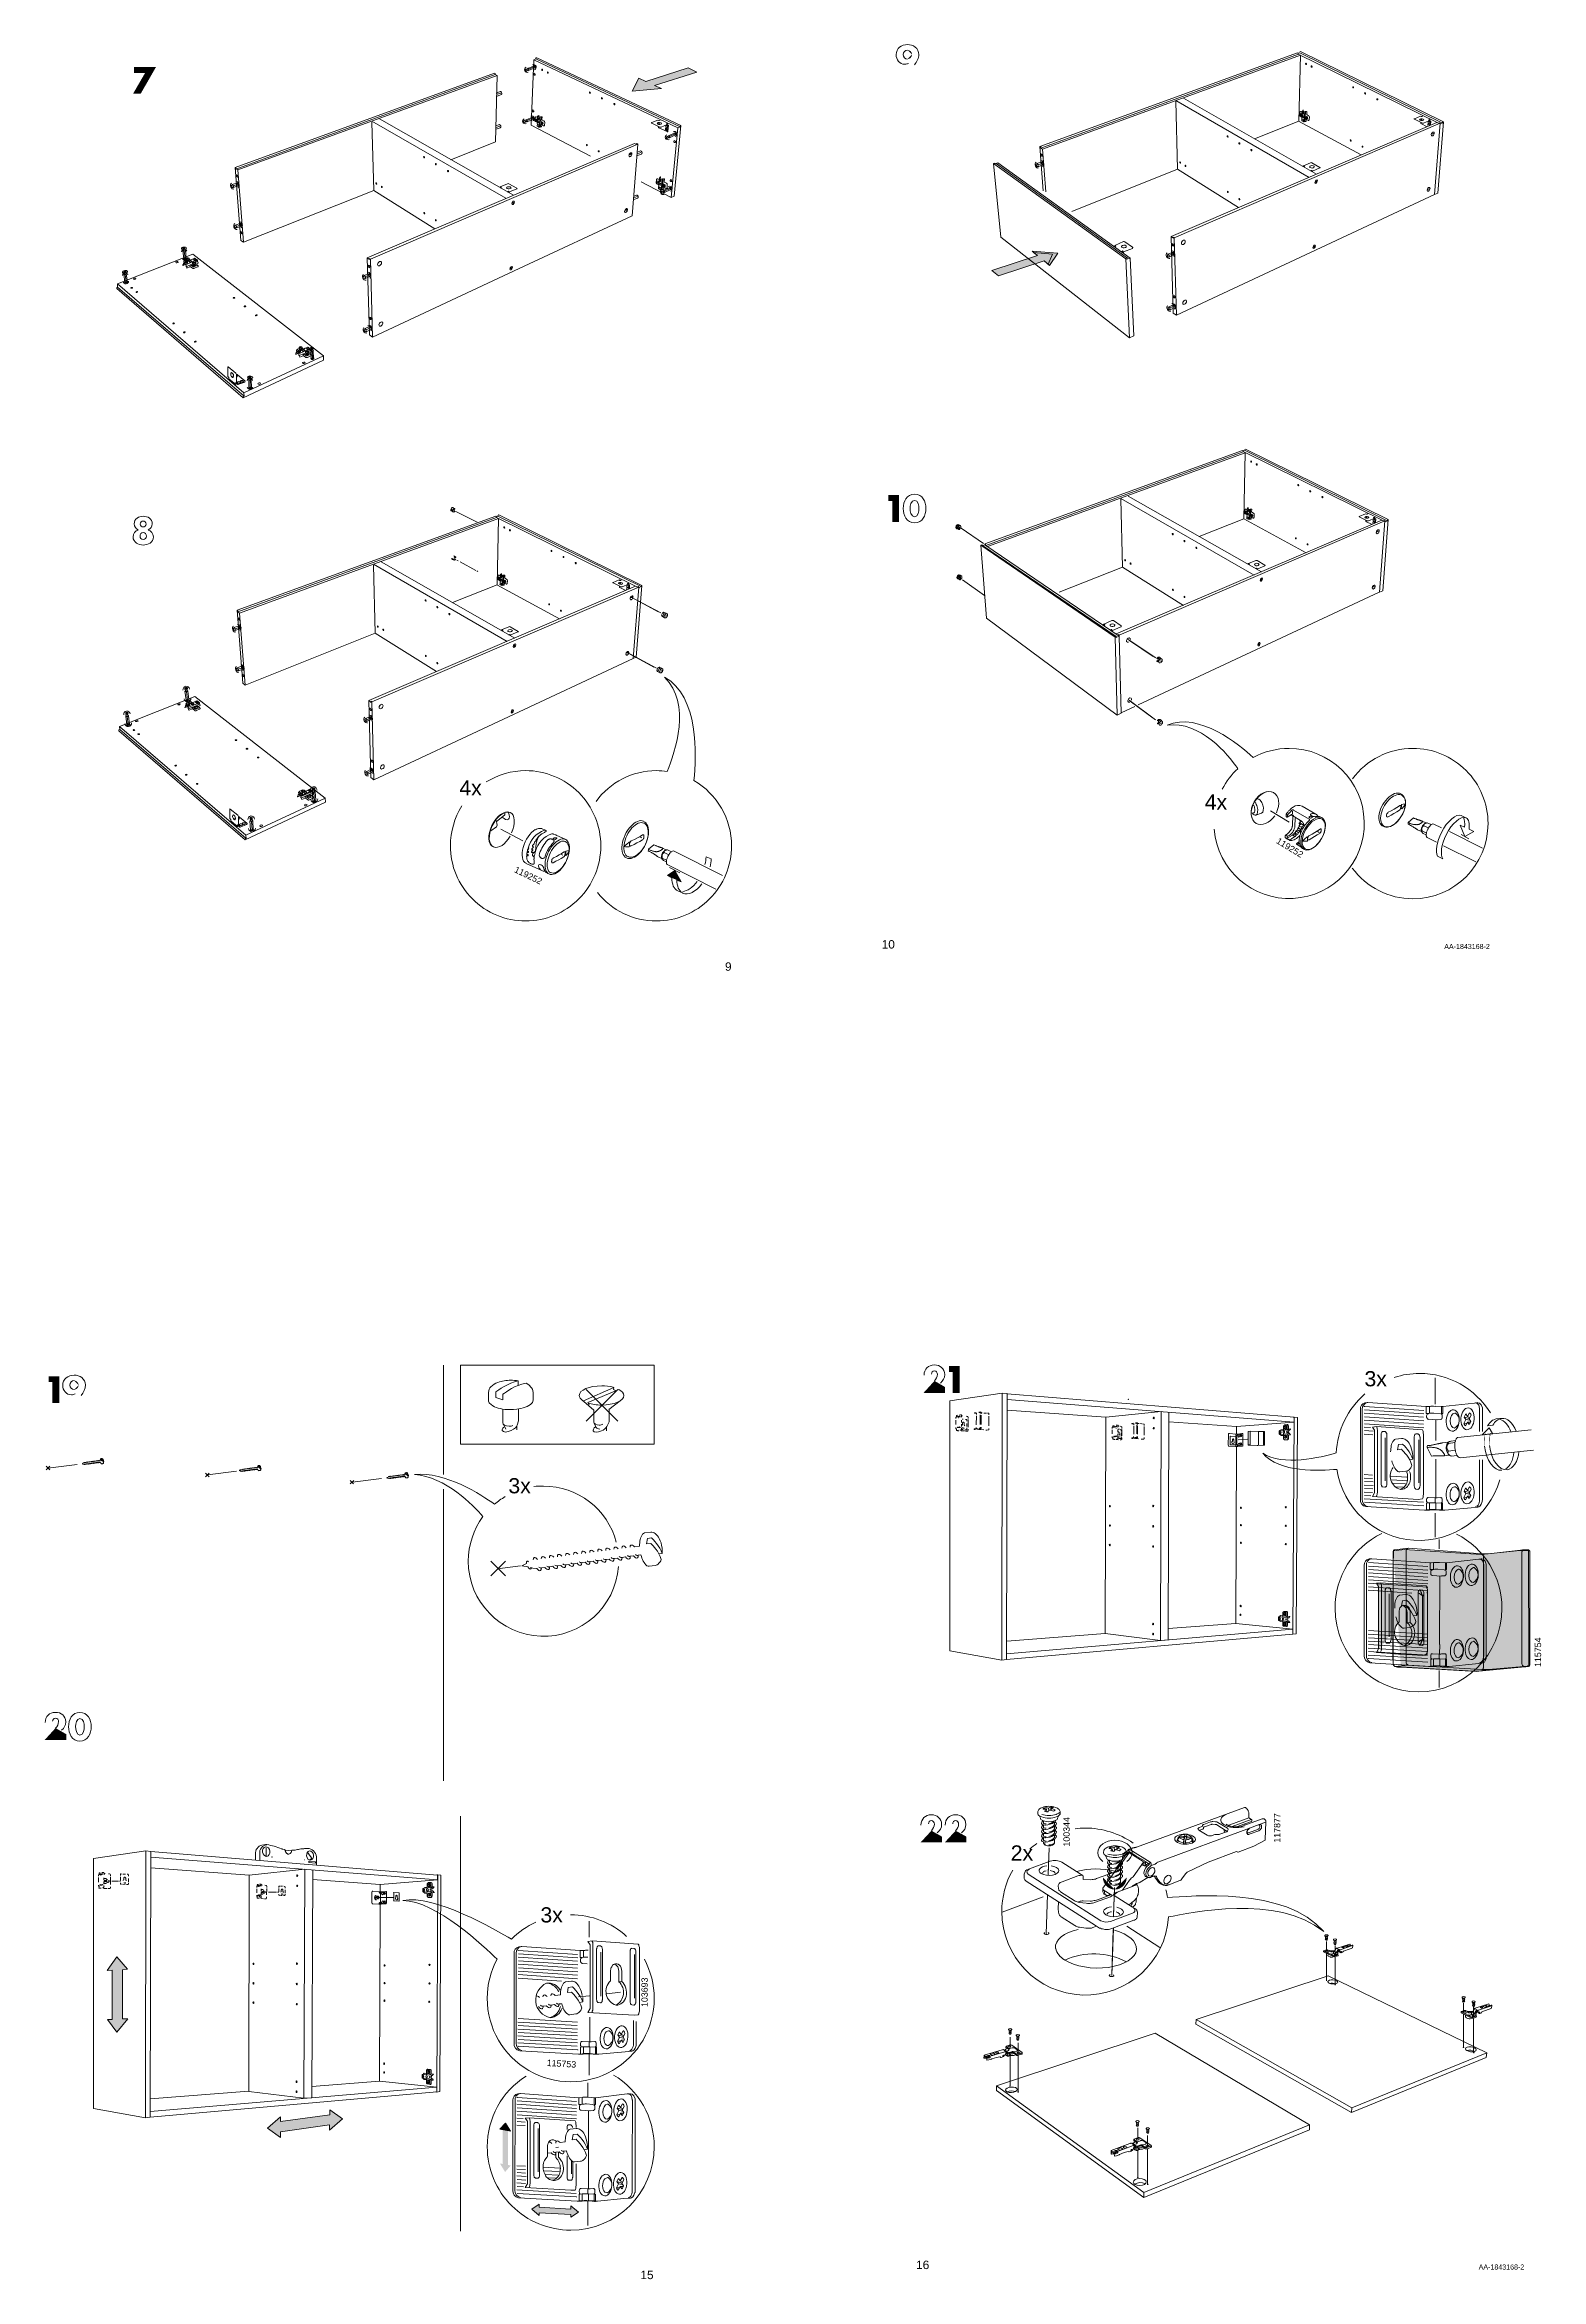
# Model space of a CAD drawing. Header units: metres. Extents: x -6.4 to 35.9, y -8.9 to 6.5.
# Drawn here: x 29.01 to 35.87, y -3.75 to 6.5 of the extents above; entities that cross this region are included whole.
import ezdxf

# ---------------------------------------------------------------- set-up
doc = ezdxf.new("R2010")
doc.units = ezdxf.units.M
doc.header["$MEASUREMENT"] = 0
for name, color, linetype, lineweight in [('PDF12_Geometry_Num_Penna__1_Num_Penna__255_Num_Penna__255_Num_Penna__255', 255, 'Continuous', 18), ('PDF12_Geometry_Num_Penna__7_Num_Penna__7_Num_Penna__7_Num_Penna__7', 7, 'Continuous', 18), ('PDF12_Solid Fills_Num_Penna__7_Num_Penna__7_Num_Penna__7_Num_Penna__7', 7, 'Continuous', 18), ('PDF12_Text_Num_Penna__7_Num_Penna__7_Num_Penna__7_Num_Penna__7', 7, 'Continuous', 18), ('PDF13_Geometry_Num_Penna__1_Num_Penna__255_Num_Penna__255_Num_Penna__255', 255, 'Continuous', 18), ('PDF13_Geometry_Num_Penna__7_Num_Penna__7_Num_Penna__7_Num_Penna__7', 7, 'Continuous', 18), ('PDF13_Solid Fills_Num_Penna__7_Num_Penna__7_Num_Penna__7_Num_Penna__7', 7, 'Continuous', 18), ('PDF13_Text_Num_Penna__7_Num_Penna__7_Num_Penna__7_Num_Penna__7', 7, 'Continuous', 18), ('PDF6_Geometry_Num_Penna__1_Num_Penna__255_Num_Penna__255_Num_Penna__255', 255, 'Continuous', 18), ('PDF6_Geometry_Num_Penna__7_Num_Penna__7_Num_Penna__7_Num_Penna__7', 7, 'Continuous', 18), ('PDF6_Solid Fills_Num_Penna__1_Num_Penna__255_Num_Penna__255_Num_Penna__255', 255, 'Continuous', 18), ('PDF6_Text_Num_Penna__7_Num_Penna__7_Num_Penna__7_Num_Penna__7', 7, 'Continuous', 18), ('PDF7_Geometry_Num_Penna__1_Num_Penna__255_Num_Penna__255_Num_Penna__255', 255, 'Continuous', 18), ('PDF7_Geometry_Num_Penna__7_Num_Penna__7_Num_Penna__7_Num_Penna__7', 7, 'Continuous', 18), ('PDF7_Text_Num_Penna__7_Num_Penna__7_Num_Penna__7_Num_Penna__7', 7, 'Continuous', 18)]:
    doc.layers.add(name, color=color, linetype=linetype, lineweight=lineweight)
doc.styles.add('GENERATED_STYLE_1', font='')
doc.styles.get('GENERATED_STYLE_1').set_extended_font_data('Arial')

msp = doc.modelspace()

# ---------------------------------------------------------------- texts
at = {"layer": 'PDF12_Text_Num_Penna__7_Num_Penna__7_Num_Penna__7_Num_Penna__7', "color": 7, "linetype": 'Continuous', "lineweight": 18, "attachment_point": 7, "style": 'GENERATED_STYLE_1'}
for s, insert, char_height in [('\\A1;{\\pql;\\fArial|b0|i0|c0|p34;3x}', (31.133, -0.144), 0.06966), ('\\A1;{\\pql;\\fArial|b0|i0|c0|p34;3x}', (31.28, -2.113), 0.06966), ('\\A1;{\\pql;\\fArial|b0|i0|c0|p34;15}', (31.739, -3.749), 0.0387)]:
    msp.add_mtext(s, dxfattribs=dict(at, insert=insert, char_height=char_height))
at = {"layer": 'PDF12_Text_Num_Penna__7_Num_Penna__7_Num_Penna__7_Num_Penna__7', "color": 7, "linetype": 'Continuous', "lineweight": 18, "char_height": 0.02903, "attachment_point": 7, "style": 'GENERATED_STYLE_1'}
for s, insert, rotation in [('\\A1;{\\pql;\\fArial|b0|i0|c0|p34;103693}', (31.773, -2.5), 90), ('\\A1;{\\pql;\\fArial|b0|i0|c0|p34;115753}', (31.308, -2.771), 356.6849)]:
    msp.add_mtext(s, dxfattribs=dict(at, insert=insert, rotation=rotation))
at = {"layer": 'PDF13_Text_Num_Penna__7_Num_Penna__7_Num_Penna__7_Num_Penna__7', "color": 7, "linetype": 'Continuous', "lineweight": 18, "attachment_point": 7, "style": 'GENERATED_STYLE_1'}
for s, insert, char_height in [('\\A1;{\\pql;\\fArial|b0|i0|c0|p34;3x}', (35.061, 0.347), 0.06966), ('\\A1;{\\pql;\\fArial|b0|i0|c0|p34;2x}', (33.438, -1.828), 0.06966), ('\\A1;{\\pql;\\fArial|b0|i0|c0|p34;16}', (33.004, -3.703), 0.0387), ('\\A1;{\\pql;\\fArial|b0|i0|c0|p34;AA-1843168-2}', (35.585, -3.705), 0.02322)]:
    msp.add_mtext(s, dxfattribs=dict(at, insert=insert, char_height=char_height))
at = {"layer": 'PDF13_Text_Num_Penna__7_Num_Penna__7_Num_Penna__7_Num_Penna__7', "color": 7, "linetype": 'Continuous', "lineweight": 18, "char_height": 0.02903, "attachment_point": 7, "rotation": 90, "style": 'GENERATED_STYLE_1'}
for s, insert in [('\\A1;{\\pql;\\fArial|b0|i0|c0|p34;115754}', (35.872, -0.94)), ('\\A1;{\\pql;\\fArial|b0|i0|c0|p34;100344}', (33.709, -1.764)), ('\\A1;{\\pql;\\fArial|b0|i0|c0|p34;117877}', (34.675, -1.746))]:
    msp.add_mtext(s, dxfattribs=dict(at, insert=insert))
at = {"layer": 'PDF6_Text_Num_Penna__7_Num_Penna__7_Num_Penna__7_Num_Penna__7', "color": 7, "linetype": 'Continuous', "lineweight": 18, "attachment_point": 7, "style": 'GENERATED_STYLE_1'}
for s, insert, char_height in [('\\A1;{\\pql;\\fArial|b0|i0|c0|p34;4x}', (30.908, 3.059), 0.06966), ('\\A1;{\\pql;\\fArial|b0|i0|c0|p34;9}', (32.127, 2.254), 0.0387)]:
    msp.add_mtext(s, dxfattribs=dict(at, insert=insert, char_height=char_height))
at = {"layer": 'PDF6_Text_Num_Penna__7_Num_Penna__7_Num_Penna__7_Num_Penna__7', "color": 7, "linetype": 'Continuous', "lineweight": 18, "insert": (31.157, 2.708), "char_height": 0.02902, "attachment_point": 7, "rotation": 334.1672, "style": 'GENERATED_STYLE_1'}
msp.add_mtext('\\A1;{\\pql;\\fArial|b0|i0|c0|p34;119252}', dxfattribs=at)
at = {"layer": 'PDF7_Text_Num_Penna__7_Num_Penna__7_Num_Penna__7_Num_Penna__7', "color": 7, "linetype": 'Continuous', "lineweight": 18, "attachment_point": 7, "style": 'GENERATED_STYLE_1'}
for s, insert, char_height in [('\\A1;{\\pql;\\fArial|b0|i0|c0|p34;4x}', (34.328, 2.994), 0.06966), ('\\A1;{\\pql;\\fArial|b0|i0|c0|p34;10}', (32.846, 2.356), 0.0387), ('\\A1;{\\pql;\\fArial|b0|i0|c0|p34;AA-1843168-2}', (35.427, 2.354), 0.02322)]:
    msp.add_mtext(s, dxfattribs=dict(at, insert=insert, char_height=char_height))
at = {"layer": 'PDF7_Text_Num_Penna__7_Num_Penna__7_Num_Penna__7_Num_Penna__7', "color": 7, "linetype": 'Continuous', "lineweight": 18, "insert": (34.653, 2.842), "char_height": 0.02902, "attachment_point": 7, "rotation": 328.6567, "style": 'GENERATED_STYLE_1'}
msp.add_mtext('\\A1;{\\pql;\\fArial|b0|i0|c0|p34;119252}', dxfattribs=at)

# ---------------------------------------------------------------- hatches: boundary and pattern name
at = {"layer": 'PDF12_Geometry_Num_Penna__7_Num_Penna__7_Num_Penna__7_Num_Penna__7', "linetype": 'Continuous', "lineweight": 18}
for points in [[(29.041, 0.367), (29.041, 0.271), (29.073, 0.271), (29.073, 0.394), (29.024, 0.394), (29.024, 0.367)], [(29.11, 0.271), (29.145, 0.313), (29.145, 0.313)], [(29.161, 0.353, 0.415802), (29.141, 0.374)], [(29.141, 0.333, 0.415757), (29.161, 0.353)], [(29.055, -1.22), (29.005, -1.275), (29.104, -1.275), (29.104, -1.248)], [(29.042, -1.189, 0.044565), (29.043, -1.195)], [(29.362, -2.555), (29.362, -2.329), (29.386, -2.327), (29.337, -2.27), (29.292, -2.333), (29.315, -2.331), (29.315, -2.557), (29.294, -2.558), (29.337, -2.616), (29.387, -2.554)], [(30.087, -3.072), (30.312, -3.041), (30.312, -3.065), (30.372, -3.013), (30.313, -2.972), (30.313, -2.995), (30.088, -3.025), (30.088, -3.004), (30.028, -3.056), (30.087, -3.098)], [(31.106, -3.063), (31.106, -3.22), (31.094, -3.218), (31.118, -3.257), (31.144, -3.227), (31.131, -3.225), (31.131, -3.067)], [(31.42, -3.464), (31.454, -3.442), (31.42, -3.413), (31.42, -3.427), (31.274, -3.419), (31.274, -3.405), (31.24, -3.427), (31.274, -3.456), (31.274, -3.444), (31.42, -3.452)]]:
    msp.add_hatch(color=7, dxfattribs=at).paths.add_polyline_path(points)
at = {"layer": 'PDF12_Solid Fills_Num_Penna__7_Num_Penna__7_Num_Penna__7_Num_Penna__7', "linetype": 'Continuous', "lineweight": 18}
msp.add_hatch(color=7, dxfattribs=at).paths.add_polyline_path([(31.12, -3.033), (31.093, -3.061), (31.143, -3.069)])
at = {"layer": 'PDF13_Geometry_Num_Penna__1_Num_Penna__255_Num_Penna__255_Num_Penna__255', "linetype": 'Continuous', "lineweight": 18}
for points in [[(35.194, -0.407), (35.228, -0.94), (35.576, -0.961), (35.595, -0.957), (35.61, -0.955), (35.762, -0.941), (35.802, -0.939), (35.815, -0.931), (35.814, -0.407), (35.774, -0.406), (35.597, -0.424), (35.245, -0.401)], [(35.118, -0.873), (35.344, -0.571), (35.141, -0.556), (35.122, -0.557), (35.128, -0.571), (35.127, -0.857)], [(33.861, -1.906, 0.414194), (33.915, -1.961)], [(33.915, -1.961, 0.414177), (33.97, -1.906)]]:
    msp.add_hatch(color=255, dxfattribs=at).paths.add_polyline_path(points)
at = {"layer": 'PDF13_Geometry_Num_Penna__7_Num_Penna__7_Num_Penna__7_Num_Penna__7', "linetype": 'Continuous', "lineweight": 18}
for points in [[(33.171, 0.414), (33.171, 0.318), (33.203, 0.318), (33.203, 0.441), (33.154, 0.441), (33.154, 0.414)], [(33.088, 0.373), (33.038, 0.318), (33.136, 0.318), (33.136, 0.345)], [(33.075, 0.404, 0.043335), (33.075, 0.399)], [(35.615, 0.135, 0.083394), (35.612, 0.073)], [(35.639, 0.14, 0.086643), (35.635, 0.076)], [(33.074, -1.691), (33.024, -1.745), (33.122, -1.745), (33.122, -1.718)], [(33.061, -1.66, 0.04411), (33.061, -1.665)], [(33.185, -1.691), (33.135, -1.745), (33.234, -1.745), (33.234, -1.718)], [(33.172, -1.66, 0.04411), (33.172, -1.665)]]:
    msp.add_hatch(color=7, dxfattribs=at).paths.add_polyline_path(points)
at = {"layer": 'PDF6_Geometry_Num_Penna__1_Num_Penna__255_Num_Penna__255_Num_Penna__255', "linetype": 'Continuous', "lineweight": 18}
for points in [[(30.231, 5.119, 0.413997), (30.222, 5.108)], [(30.223, 5.068, 0.414201), (30.234, 5.059)], [(30.242, 5.109, 0.413803), (30.231, 5.119)], [(30.234, 5.059, 0.414206), (30.243, 5.069)]]:
    msp.add_hatch(color=255, dxfattribs=at).paths.add_polyline_path(points)
at = {"layer": 'PDF6_Geometry_Num_Penna__7_Num_Penna__7_Num_Penna__7_Num_Penna__7', "linetype": 'Continuous', "lineweight": 18}
for points in [[(29.466, 6.374), (29.411, 6.279), (29.446, 6.279), (29.516, 6.401), (29.415, 6.401), (29.415, 6.374)], [(31.997, 6.378), (31.958, 6.397), (31.764, 6.335), (31.731, 6.35), (31.701, 6.29), (31.835, 6.302), (31.804, 6.316)], [(31.926, 2.662), (31.897, 2.715), (31.863, 2.691), (31.883, 2.681)]]:
    msp.add_hatch(color=7, dxfattribs=at).paths.add_polyline_path(points)
at = {"layer": 'PDF6_Solid Fills_Num_Penna__1_Num_Penna__255_Num_Penna__255_Num_Penna__255', "linetype": 'Continuous', "lineweight": 18}
for points in [[(29.908, 4.96), (29.91, 4.958), (29.912, 4.96)], [(29.917, 2.93), (29.919, 2.929), (29.921, 2.931)]]:
    msp.add_hatch(color=255, dxfattribs=at).paths.add_polyline_path(points)
at = {"layer": 'PDF7_Geometry_Num_Penna__7_Num_Penna__7_Num_Penna__7_Num_Penna__7', "linetype": 'Continuous', "lineweight": 18}
for points in [[(32.985, 6.459, 0.415803), (32.965, 6.479)], [(32.934, 6.377), (32.969, 6.418), (32.969, 6.418)], [(32.965, 6.438, 0.415556), (32.985, 6.459)], [(33.654, 5.547), (33.536, 5.556), (33.56, 5.536), (33.351, 5.468), (33.382, 5.443), (33.591, 5.512), (33.616, 5.491)], [(32.895, 4.41), (32.895, 4.314), (32.926, 4.314), (32.926, 4.437), (32.877, 4.437), (32.877, 4.41)]]:
    msp.add_hatch(color=7, dxfattribs=at).paths.add_polyline_path(points)

# ---------------------------------------------------------------- linework, layer by layer
at = {"layer": 'PDF12_Geometry_Num_Penna__1_Num_Penna__255_Num_Penna__255_Num_Penna__255', "color": 255, "linetype": 'Continuous', "lineweight": 18, "flags": 128}
for points in [[(30.547, -1.998), (30.599, -1.998)], [(31.351, -3.144), (31.363, -3.143)]]:
    msp.add_lwpolyline(points, dxfattribs=at)
at = {"layer": 'PDF12_Geometry_Num_Penna__7_Num_Penna__7_Num_Penna__7_Num_Penna__7', "color": 7, "linetype": 'Continuous', "lineweight": 18, "flags": 128}
for points in [[(30.836, -0.057), (30.836, 0.445)], [(31.108, 0.312), (31.108, 0.286), (31.076, 0.296), (31.076, 0.322)], [(31.617, 0.343), (31.477, 0.281)], [(31.49, 0.188), (31.635, 0.333)], [(31.635, 0.188), (31.49, 0.333)], [(31.64, 0.334), (31.498, 0.273), (31.503, 0.263)], [(31.617, 0.342), (31.615, 0.333), (31.615, 0.333), (31.625, 0.329)], [(31.121, 0.152), (31.107, 0.181), (31.107, 0.242)], [(31.174, 0.169), (31.18, 0.189), (31.18, 0.243)], [(31.525, 0.239), (31.468, 0.288)], [(31.525, 0.183), (31.525, 0.239)], [(31.585, 0.164), (31.595, 0.185), (31.595, 0.241)], [(31.594, 0.241), (31.646, 0.282)], [(31.172, 0.166), (31.172, 0.148)], [(31.526, 0.179), (31.538, 0.156)], [(31.583, 0.162), (31.583, 0.143)], [(29.268, 0.008), (29.265, 0.008), (29.266, 0.012), (29.269, 0.012)], [(29.012, -0.019), (29.029, -0.036)], [(29.012, -0.036), (29.029, -0.019)], [(29.154, -0.011), (29.02, -0.028)], [(29.177, -0.007), (29.181, -0.008)], [(29.184, -0.009), (29.183, -0.009)], [(29.187, -0.009), (29.184, -0.009)], [(29.191, -0.009), (29.19, -0.009)], [(29.193, -0.009), (29.191, -0.009)], [(29.196, -0.008), (29.196, -0.008)], [(29.199, -0.008), (29.196, -0.008)], [(29.202, -0.007), (29.201, -0.007)], [(29.204, -0.007), (29.202, -0.007)], [(29.213, -0.006), (29.213, -0.006)], [(29.216, -0.006), (29.213, -0.006)], [(29.219, -0.005), (29.219, -0.005)], [(29.221, -0.005), (29.219, -0.005)], [(29.231, -0.004), (29.23, -0.004)], [(29.233, -0.003), (29.231, -0.004)], [(29.236, -0.003), (29.236, -0.003)], [(29.239, -0.003), (29.236, -0.003)], [(29.242, -0.002), (29.241, -0.002)], [(29.244, -0.002), (29.242, -0.002)], [(29.248, -0.001), (29.247, -0.002)], [(29.25, -0.001), (29.248, -0.001)], [(29.256, 0), (29.253, -0.001)], [(29.253, -0.001), (29.253, -0.001)], [(29.743, -0.05), (29.76, -0.067)], [(29.743, -0.067), (29.76, -0.05)], [(29.886, -0.041), (29.753, -0.058)], [(29.906, -0.041), (29.905, -0.04)], [(29.909, -0.041), (29.906, -0.041)], [(29.912, -0.041), (29.911, -0.041)], [(29.914, -0.04), (29.912, -0.041)], [(29.918, -0.04), (29.917, -0.04)], [(29.92, -0.04), (29.918, -0.04)], [(29.924, -0.039), (29.923, -0.039)], [(29.926, -0.039), (29.924, -0.039)], [(29.929, -0.038), (29.929, -0.038)], [(29.932, -0.038), (29.929, -0.038)], [(29.941, -0.037), (29.94, -0.037)], [(29.943, -0.037), (29.941, -0.037)], [(29.946, -0.036), (29.946, -0.036)], [(29.949, -0.036), (29.946, -0.036)], [(29.958, -0.035), (29.957, -0.035)], [(29.96, -0.034), (29.958, -0.035)], [(29.969, -0.033), (29.969, -0.033)], [(29.972, -0.033), (29.969, -0.033)], [(29.975, -0.032), (29.974, -0.032)], [(29.977, -0.032), (29.975, -0.032)], [(29.989, -0.023), (29.987, -0.024), (29.987, -0.02), (29.99, -0.019)], [(30.407, -0.084), (30.423, -0.1)], [(30.407, -0.1), (30.424, -0.084)], [(30.551, -0.075), (30.418, -0.092)], [(30.574, -0.072), (30.579, -0.073)], [(30.582, -0.074), (30.581, -0.073)], [(30.585, -0.074), (30.582, -0.074)], [(30.588, -0.073), (30.588, -0.074)], [(30.591, -0.073), (30.588, -0.073)], [(30.594, -0.073), (30.593, -0.073)], [(30.596, -0.072), (30.594, -0.073)], [(30.606, -0.071), (30.605, -0.071)], [(30.608, -0.071), (30.606, -0.071)], [(30.611, -0.07), (30.611, -0.071)], [(30.614, -0.07), (30.611, -0.07)], [(30.617, -0.07), (30.616, -0.07)], [(30.619, -0.069), (30.617, -0.07)], [(30.628, -0.068), (30.628, -0.068)], [(30.631, -0.068), (30.628, -0.068)], [(30.634, -0.067), (30.633, -0.068)], [(30.636, -0.067), (30.634, -0.067)], [(30.64, -0.067), (30.639, -0.067)], [(30.642, -0.066), (30.64, -0.067)], [(30.646, -0.066), (30.645, -0.066)], [(30.648, -0.066), (30.646, -0.066)], [(30.666, -0.056), (30.663, -0.056), (30.664, -0.053), (30.666, -0.052)], [(30.836, -1.463), (30.836, -0.124)], [(31.786, -0.373), (31.767, -0.375), (31.772, -0.35), (31.79, -0.348)], [(31.053, -0.455), (31.119, -0.522)], [(31.053, -0.521), (31.12, -0.455)], [(31.189, -0.476), (31.083, -0.489)], [(31.245, -0.486), (31.236, -0.484)], [(31.263, -0.488), (31.245, -0.486)], [(31.507, -0.456), (31.503, -0.457)], [(31.522, -0.454), (31.507, -0.456)], [(30.913, -1.625), (30.913, -3.528)], [(29.468, -3.008), (29.229, -2.966), (29.23, -1.819), (29.47, -1.784)], [(29.47, -1.784), (29.468, -3.008)], [(29.47, -1.784), (29.492, -1.786), (29.49, -3.006), (29.468, -3.008)], [(29.492, -1.786), (30.808, -1.895)], [(29.492, -1.813), (30.808, -1.916)], [(29.973, -1.799), (29.973, -1.799), (29.973, -1.799), (29.973, -1.798), (29.973, -1.824)], [(30.021, -1.807), (30.021, -1.769)], [(30.098, -1.776), (30.108, -1.777)], [(30.108, -1.777), (30.108, -1.778), (30.108, -1.779), (30.109, -1.78)], [(30.139, -1.78), (30.147, -1.781)], [(30.147, -1.781), (30.149, -1.781)], [(30.149, -1.781), (30.149, -1.781), (30.15, -1.781), (30.151, -1.781), (30.152, -1.781), (30.153, -1.781)], [(30.151, -1.781), (30.155, -1.78)], [(30.155, -1.78), (30.16, -1.779), (30.165, -1.778), (30.17, -1.777), (30.175, -1.776), (30.18, -1.775), (30.185, -1.775)], [(30.217, -1.798), (30.217, -1.797), (30.216, -1.796), (30.215, -1.795), (30.214, -1.794), (30.214, -1.793), (30.213, -1.792), (30.212, -1.791), (30.211, -1.79)], [(30.217, -1.798), (30.212, -1.791)], [(30.229, -1.816), (30.217, -1.798)], [(30.219, -1.831), (30.218, -1.831), (30.218, -1.832), (30.218, -1.832), (30.218, -1.832), (30.217, -1.833), (30.217, -1.833)], [(30.217, -1.833), (30.217, -1.835)], [(30.217, -1.835), (30.217, -1.835), (30.217, -1.836), (30.218, -1.836), (30.218, -1.837), (30.218, -1.837), (30.219, -1.837), (30.219, -1.837)], [(30.248, -1.834), (30.219, -1.831)], [(30.219, -1.837), (30.248, -1.84)], [(30.248, -1.84), (30.248, -1.84), (30.248, -1.834)], [(29.254, -1.894), (29.252, -1.894), (29.252, -1.894), (29.252, -1.894), (29.252, -1.894)], [(29.252, -1.899), (29.252, -1.894)], [(29.252, -1.927), (29.252, -1.906)], [(29.252, -1.941), (29.252, -1.946), (29.252, -1.946), (29.252, -1.946), (29.252, -1.946), (29.253, -1.946)], [(29.252, -1.946), (29.252, -1.946), (29.252, -1.946), (29.252, -1.946)], [(29.252, -1.946), (29.254, -1.946)], [(29.254, -1.894), (29.254, -1.894), (29.254, -1.893), (29.254, -1.893), (29.255, -1.893), (29.255, -1.892), (29.255, -1.892), (29.255, -1.891)], [(29.254, -1.946), (29.255, -1.947), (29.255, -1.947), (29.255, -1.947), (29.255, -1.948)], [(29.26, -1.884), (29.255, -1.885)], [(29.255, -1.885), (29.255, -1.89), (29.255, -1.89), (29.255, -1.89), (29.255, -1.89), (29.255, -1.891), (29.255, -1.891), (29.255, -1.891)], [(29.255, -1.948), (29.255, -1.948), (29.255, -1.949), (29.255, -1.949), (29.255, -1.949), (29.255, -1.949), (29.255, -1.949)], [(29.258, -1.894), (29.258, -1.894), (29.258, -1.893), (29.258, -1.892), (29.258, -1.892), (29.259, -1.891), (29.259, -1.89), (29.259, -1.89), (29.26, -1.89), (29.26, -1.889), (29.261, -1.889)], [(29.258, -1.943), (29.258, -1.943), (29.258, -1.942), (29.258, -1.941), (29.258, -1.941), (29.259, -1.94), (29.259, -1.94), (29.259, -1.939), (29.26, -1.939), (29.26, -1.939), (29.261, -1.938)], [(29.263, -1.895), (29.263, -1.895), (29.263, -1.895), (29.263, -1.895), (29.263, -1.896)], [(29.266, -1.893), (29.266, -1.893), (29.266, -1.892), (29.267, -1.891), (29.267, -1.891), (29.267, -1.89), (29.267, -1.889), (29.268, -1.889), (29.268, -1.889), (29.268, -1.888), (29.269, -1.888)], [(29.266, -1.942), (29.266, -1.942), (29.266, -1.941), (29.266, -1.94), (29.267, -1.94), (29.267, -1.939), (29.267, -1.939), (29.268, -1.938), (29.268, -1.938), (29.268, -1.938), (29.269, -1.938)], [(29.268, -1.883), (29.273, -1.883), (29.273, -1.883), (29.273, -1.883)], [(29.275, -1.883), (29.273, -1.883)], [(29.277, -1.918), (29.277, -1.912)], [(29.277, -1.936), (29.277, -1.931), (29.277, -1.925)], [(29.277, -1.931), (29.278, -1.931), (29.279, -1.932), (29.28, -1.932), (29.281, -1.933), (29.282, -1.933), (29.283, -1.933), (29.283, -1.933), (29.284, -1.933)], [(29.277, -1.947), (29.277, -1.942)], [(29.278, -1.893), (29.278, -1.887)], [(29.283, -1.888), (29.278, -1.887)], [(29.277, -1.912), (29.277, -1.907)], [(29.281, -1.911), (29.281, -1.911), (29.28, -1.911), (29.279, -1.911), (29.278, -1.912), (29.277, -1.912)], [(29.289, -1.913), (29.288, -1.912), (29.287, -1.912), (29.286, -1.911), (29.285, -1.911), (29.284, -1.911), (29.283, -1.91), (29.282, -1.91), (29.281, -1.911)], [(29.284, -1.923), (29.282, -1.924)], [(29.282, -1.924), (29.282, -1.924)], [(29.284, -1.933), (29.285, -1.933), (29.286, -1.933), (29.287, -1.933), (29.288, -1.932), (29.289, -1.932)], [(29.289, -1.923), (29.289, -1.923)], [(29.3, -1.923), (29.306, -1.923)], [(29.307, -1.938), (29.307, -1.904)], [(29.314, -1.923), (29.344, -1.923)], [(29.348, -1.923), (29.354, -1.923)], [(29.354, -1.897), (29.354, -1.892), (29.353, -1.89), (29.355, -1.889)], [(29.353, -1.936), (29.354, -1.934), (29.354, -1.931)], [(29.358, -1.937), (29.353, -1.936)], [(29.354, -1.92), (29.354, -1.903)], [(29.361, -1.89), (29.355, -1.889)], [(29.374, -1.938), (29.362, -1.937)], [(29.376, -1.891), (29.365, -1.89)], [(29.369, -1.916), (29.368, -1.916), (29.367, -1.917), (29.367, -1.918), (29.366, -1.918), (29.366, -1.919), (29.366, -1.92)], [(29.368, -1.93), (29.369, -1.93), (29.37, -1.931), (29.37, -1.931), (29.371, -1.931), (29.372, -1.932), (29.373, -1.932)], [(29.369, -1.909), (29.369, -1.916)], [(29.373, -1.932), (29.374, -1.932), (29.375, -1.932), (29.376, -1.931), (29.376, -1.931), (29.377, -1.93), (29.378, -1.93)], [(29.387, -1.938), (29.381, -1.938)], [(29.39, -1.894), (29.39, -1.894), (29.39, -1.893), (29.389, -1.893), (29.389, -1.892), (29.389, -1.891), (29.384, -1.891)], [(29.389, -1.938), (29.387, -1.938)], [(29.39, -1.93), (29.39, -1.935), (29.39, -1.936), (29.389, -1.936), (29.389, -1.937), (29.389, -1.938), (29.389, -1.938)], [(29.39, -1.894), (29.39, -1.9)], [(29.39, -1.91), (29.39, -1.925)], [(29.944, -1.895), (29.492, -1.862)], [(29.944, -1.895), (29.942, -2.887)], [(29.944, -1.895), (30.199, -1.868), (30.195, -2.919)], [(29.98, -1.946), (29.979, -1.946), (29.979, -1.946), (29.979, -1.946), (29.979, -1.946)], [(29.979, -1.952), (29.979, -1.946)], [(29.98, -1.946), (29.98, -1.946), (29.981, -1.946), (29.981, -1.946), (29.981, -1.945), (29.981, -1.945), (29.981, -1.945), (29.981, -1.944)], [(29.986, -1.938), (29.981, -1.938)], [(29.981, -1.939), (29.981, -1.943), (29.981, -1.943), (29.981, -1.943), (29.981, -1.943), (29.981, -1.943), (29.981, -1.944), (29.981, -1.944)], [(29.984, -1.947), (29.984, -1.947), (29.984, -1.946), (29.984, -1.945), (29.984, -1.945), (29.984, -1.944), (29.984, -1.944), (29.985, -1.943), (29.985, -1.943), (29.985, -1.943), (29.985, -1.942), (29.986, -1.942)], [(29.988, -1.947), (29.988, -1.947), (29.988, -1.947), (29.988, -1.948), (29.988, -1.948)], [(29.99, -1.946), (29.99, -1.946), (29.99, -1.945), (29.99, -1.945), (29.991, -1.944), (29.991, -1.943), (29.991, -1.943), (29.991, -1.942), (29.991, -1.942), (29.992, -1.942), (29.992, -1.941), (29.992, -1.941)], [(29.991, -1.937), (29.996, -1.936), (29.996, -1.936), (29.996, -1.936), (29.998, -1.936)], [(29.999, -1.946), (29.999, -1.94)], [(30.005, -1.941), (29.999, -1.94)], [(30.08, -1.952), (30.08, -1.947), (30.079, -1.945), (30.081, -1.945)], [(30.086, -1.945), (30.081, -1.945)], [(30.097, -1.946), (30.089, -1.945)], [(30.109, -1.949), (30.109, -1.949), (30.108, -1.948), (30.108, -1.948), (30.108, -1.947), (30.108, -1.947), (30.103, -1.946)], [(30.231, -2.916), (30.235, -1.873)], [(30.544, -1.971), (30.545, -1.938), (30.234, -1.915)], [(30.808, -1.895), (30.808, -1.916), (30.545, -1.938)], [(30.777, -1.934), (30.777, -1.933), (30.777, -1.933), (30.777, -1.933), (30.777, -1.932), (30.776, -1.932), (30.776, -1.932), (30.776, -1.932), (30.776, -1.932), (30.776, -1.931), (30.775, -1.931), (30.775, -1.931), (30.775, -1.931), (30.763, -1.932)], [(30.772, -1.946), (30.772, -1.946), (30.772, -1.946), (30.772, -1.947), (30.772, -1.947), (30.771, -1.947), (30.771, -1.948), (30.771, -1.948), (30.771, -1.948), (30.771, -1.948), (30.77, -1.948), (30.77, -1.949), (30.77, -1.949), (30.769, -1.949), (30.769, -1.949), (30.769, -1.949), (30.768, -1.949), (30.768, -1.949), (30.768, -1.949), (30.768, -1.949), (30.767, -1.948), (30.767, -1.948), (30.767, -1.948)], [(30.768, -1.943), (30.769, -1.941), (30.768, -1.939)], [(30.77, -1.948), (30.77, -1.948), (30.771, -1.947), (30.771, -1.947), (30.771, -1.947)], [(30.773, -1.938), (30.773, -1.938), (30.773, -1.938), (30.773, -1.939), (30.773, -1.939), (30.773, -1.94), (30.773, -1.94), (30.773, -1.941), (30.773, -1.941), (30.773, -1.942), (30.773, -1.942), (30.773, -1.943), (30.773, -1.943), (30.773, -1.944), (30.773, -1.944), (30.773, -1.945), (30.772, -1.945), (30.772, -1.946), (30.772, -1.946)], [(30.777, -1.952), (30.777, -1.934)], [(30.778, -1.928), (30.778, -1.928), (30.778, -1.928), (30.778, -1.928), (30.778, -1.928), (30.778, -1.928), (30.778, -1.928), (30.778, -1.928), (30.778, -1.928)], [(30.792, -1.948), (30.793, -1.948), (30.793, -1.949), (30.79, -1.951)], [(30.804, -2.89), (30.809, -1.894)], [(30.823, -1.895), (30.809, -1.894), (30.804, -1.894)], [(30.819, -2.888), (30.823, -1.895)], [(29.255, -1.949), (29.254, -1.954)], [(29.254, -1.954), (29.255, -1.954), (29.255, -1.954), (29.255, -1.954), (29.255, -1.954), (29.256, -1.954), (29.256, -1.954), (29.259, -1.954)], [(29.257, -1.954), (29.262, -1.954)], [(29.259, -1.954), (29.259, -1.955)], [(29.259, -1.955), (29.259, -1.955), (29.259, -1.955), (29.259, -1.955), (29.259, -1.955), (29.26, -1.955)], [(29.26, -1.955), (29.265, -1.955)], [(29.27, -1.953), (29.275, -1.952)], [(29.276, -1.956), (29.292, -1.957)], [(29.297, -1.957), (29.302, -1.957)], [(29.303, -1.957), (29.302, -1.957), (29.302, -1.957), (29.303, -1.957)], [(29.303, -1.957), (29.304, -1.957), (29.304, -1.957), (29.303, -1.957)], [(29.979, -1.976), (29.979, -1.958)], [(29.979, -1.987), (29.979, -1.993), (29.979, -1.993), (29.979, -1.993), (29.979, -1.993), (29.979, -1.993)], [(29.979, -1.993), (29.981, -1.993)], [(29.981, -1.993), (29.981, -1.994), (29.981, -1.994), (29.981, -1.994), (29.981, -1.995)], [(29.981, -1.995), (29.981, -1.995), (29.981, -1.995), (29.981, -1.995), (29.981, -1.996), (29.981, -1.996), (29.981, -1.996)], [(29.981, -1.996), (29.981, -2)], [(29.981, -2), (29.981, -2), (29.981, -2), (29.981, -2), (29.981, -2), (29.982, -2), (29.982, -2), (29.984, -2.001)], [(29.983, -2), (29.988, -2)], [(29.984, -1.991), (29.984, -1.991), (29.984, -1.99), (29.984, -1.989), (29.984, -1.989), (29.984, -1.988), (29.984, -1.988), (29.984, -1.987), (29.985, -1.987), (29.985, -1.987), (29.985, -1.986), (29.986, -1.986)], [(29.984, -2.001), (29.984, -2.001), (29.984, -2.001), (29.984, -2.001), (29.985, -2.001), (29.985, -2.001)], [(29.985, -2.001), (29.99, -2.001)], [(29.992, -1.999), (29.997, -1.999)], [(29.998, -2.002), (30.01, -2.003)], [(29.999, -1.968), (29.999, -1.963), (29.999, -1.958)], [(30.003, -1.961), (30.002, -1.961), (30.001, -1.962), (30.001, -1.962), (30, -1.962), (29.999, -1.963)], [(29.999, -1.985), (29.999, -1.979), (29.999, -1.974)], [(29.999, -1.979), (30, -1.98), (30.001, -1.98), (30.001, -1.981), (30.002, -1.981), (30.003, -1.981), (30.003, -1.982), (30.004, -1.982), (30.005, -1.982)], [(29.999, -1.994), (29.999, -1.989)], [(30.009, -1.963), (30.008, -1.963), (30.007, -1.962), (30.007, -1.962), (30.006, -1.961), (30.005, -1.961), (30.004, -1.961), (30.003, -1.961), (30.003, -1.961)], [(30.004, -1.974), (30.003, -1.974)], [(30.006, -1.974), (30.005, -1.974)], [(30.005, -1.982), (30.006, -1.982), (30.007, -1.981), (30.007, -1.981), (30.008, -1.981), (30.008, -1.98)], [(30.012, -1.967), (30.011, -1.967)], [(30.014, -2.003), (30.019, -2.003)], [(30.017, -1.973), (30.022, -1.973)], [(30.02, -2.003), (30.02, -2.003), (30.019, -2.003), (30.02, -2.003)], [(30.02, -2.003), (30.021, -2.003), (30.02, -2.003), (30.02, -2.003)], [(30.023, -1.985), (30.024, -1.956)], [(30.032, -1.973), (30.069, -1.973)], [(30.074, -1.973), (30.079, -1.973)], [(30.079, -1.987), (30.08, -1.985), (30.08, -1.982)], [(30.084, -1.988), (30.079, -1.987)], [(30.08, -1.972), (30.08, -1.957)], [(30.095, -1.988), (30.087, -1.988)], [(30.091, -1.968), (30.091, -1.969), (30.09, -1.97), (30.09, -1.97), (30.09, -1.971), (30.089, -1.972), (30.089, -1.973), (30.089, -1.973)], [(30.09, -1.98), (30.091, -1.981), (30.092, -1.982), (30.092, -1.982), (30.093, -1.982), (30.094, -1.983), (30.094, -1.983), (30.095, -1.983)], [(30.091, -1.962), (30.091, -1.968)], [(30.095, -1.983), (30.096, -1.983), (30.096, -1.983), (30.097, -1.982), (30.098, -1.982), (30.098, -1.982), (30.099, -1.981), (30.099, -1.98), (30.099, -1.98)], [(30.106, -1.989), (30.101, -1.989)], [(30.108, -1.989), (30.106, -1.989)], [(30.109, -1.986), (30.108, -1.987), (30.108, -1.987), (30.108, -1.988), (30.108, -1.988), (30.108, -1.989)], [(30.109, -1.949), (30.109, -1.955)], [(30.109, -1.963), (30.109, -1.976)], [(30.109, -1.981), (30.109, -1.986)], [(30.511, -1.969), (30.54, -1.971)], [(30.535, -1.996), (30.533, -1.996), (30.534, -1.994), (30.536, -1.994)], [(30.541, -1.975), (30.541, -1.975), (30.542, -1.975), (30.54, -1.975), (30.54, -1.971)], [(30.542, -1.971), (30.541, -1.971), (30.541, -1.971), (30.541, -1.971), (30.541, -1.971), (30.54, -1.971)], [(30.54, -1.975), (30.541, -1.975), (30.541, -1.975), (30.541, -1.975), (30.541, -1.975)], [(30.541, -2.021), (30.541, -2.021), (30.541, -2.022), (30.541, -2.022), (30.54, -2.022), (30.54, -2.023)], [(30.542, -2.024), (30.541, -2.024), (30.541, -2.024), (30.541, -2.024), (30.541, -2.023), (30.541, -2.023), (30.54, -2.023)], [(30.541, -2.024), (30.54, -2.024), (30.54, -2.028)], [(30.541, -1.976), (30.541, -1.976), (30.541, -1.976), (30.541, -1.975), (30.541, -1.975), (30.541, -1.975)], [(30.542, -1.975), (30.542, -1.975), (30.542, -1.975), (30.541, -1.975)], [(30.541, -1.976), (30.541, -1.977), (30.541, -1.977), (30.541, -1.977), (30.541, -1.978), (30.541, -1.978), (30.541, -1.978), (30.542, -1.978), (30.545, -1.978)], [(30.541, -2.021), (30.545, -2.021), (30.545, -2.021), (30.546, -2.021), (30.546, -2.021), (30.546, -2.021)], [(30.541, -2.021), (30.541, -2.021), (30.541, -2.021)], [(30.544, -2.028), (30.541, -2.84)], [(30.542, -1.971), (30.543, -1.971), (30.543, -1.971), (30.544, -1.971), (30.544, -1.971), (30.545, -1.971), (30.545, -1.971), (30.546, -1.971), (30.546, -1.971), (30.549, -1.971)], [(30.544, -1.975), (30.542, -1.975)], [(30.542, -1.998), (30.604, -1.998)], [(30.542, -2.024), (30.543, -2.024), (30.543, -2.024), (30.543, -2.024), (30.544, -2.024), (30.544, -2.024), (30.545, -2.024), (30.545, -2.024), (30.546, -2.024), (30.548, -2.024)], [(30.544, -1.975), (30.544, -1.975), (30.544, -1.975), (30.544, -1.975), (30.544, -1.975)], [(30.547, -1.975), (30.544, -1.975)], [(30.546, -1.978), (30.546, -1.978), (30.546, -1.978), (30.545, -1.978), (30.545, -1.978)], [(30.546, -1.975), (30.546, -1.971)], [(30.548, -1.978), (30.546, -1.978), (30.546, -1.982)], [(30.546, -1.982), (30.546, -2.021)], [(30.549, -2.021), (30.548, -2.021), (30.548, -2.021), (30.546, -2.021)], [(30.546, -2.024), (30.546, -2.028)], [(30.547, -1.975), (30.548, -1.975), (30.548, -1.975), (30.549, -1.975), (30.549, -1.975), (30.549, -1.975), (30.549, -1.976), (30.549, -1.976), (30.549, -1.976), (30.549, -1.977)], [(30.548, -1.975), (30.549, -1.975), (30.549, -1.971)], [(30.549, -1.977), (30.549, -1.977), (30.549, -1.977), (30.549, -1.978), (30.549, -1.978), (30.549, -1.978), (30.548, -1.978)], [(30.548, -2.024), (30.549, -2.024), (30.549, -2.024), (30.549, -2.024), (30.549, -2.023), (30.549, -2.023), (30.549, -2.022)], [(30.549, -1.971), (30.57, -1.97)], [(30.549, -1.971), (30.549, -1.971), (30.549, -1.971), (30.549, -1.971)], [(30.549, -1.975), (30.549, -1.975), (30.549, -1.975), (30.549, -1.975)], [(30.549, -2.021), (30.549, -2.021), (30.549, -2.022), (30.549, -2.022), (30.549, -2.022)], [(30.549, -2.024), (30.549, -2.028)], [(30.549, -2.024), (30.549, -2.024), (30.549, -2.024), (30.549, -2.024)], [(30.571, -2.027), (30.55, -2.028)], [(30.563, -2.017), (30.565, -2.019), (30.564, -2.021)], [(30.564, -1.976), (30.566, -1.978), (30.564, -1.98)], [(30.57, -2.027), (30.571, -2.027)], [(30.607, -1.976), (30.606, -1.974), (30.608, -1.974)], [(30.606, -2.013), (30.607, -2.011), (30.607, -1.976)], [(30.63, -2.015), (30.606, -2.013)], [(30.632, -1.978), (30.632, -1.978), (30.632, -1.977), (30.632, -1.977), (30.632, -1.976), (30.632, -1.976), (30.608, -1.974)], [(30.623, -1.996), (30.623, -1.991)], [(30.632, -2.015), (30.63, -2.015)], [(30.632, -1.978), (30.632, -2.012)], [(30.632, -2.012), (30.632, -2.013), (30.632, -2.013), (30.632, -2.014), (30.632, -2.014), (30.632, -2.015)], [(30.746, -1.955), (30.742, -1.956), (30.742, -1.956), (30.742, -1.956), (30.742, -1.956), (30.741, -1.956), (30.741, -1.957), (30.741, -1.957), (30.741, -1.958)], [(30.742, -1.973), (30.742, -1.973), (30.742, -1.972), (30.742, -1.972), (30.741, -1.972), (30.741, -1.972), (30.741, -1.971), (30.741, -1.971), (30.741, -1.958)], [(30.789, -1.969), (30.742, -1.973)], [(30.746, -1.973), (30.742, -1.973)], [(30.744, -1.965), (30.745, -1.963), (30.744, -1.962)], [(30.747, -1.954), (30.747, -1.955), (30.747, -1.955), (30.747, -1.955), (30.746, -1.955), (30.783, -1.952)], [(30.747, -1.974), (30.746, -1.974), (30.746, -1.974), (30.746, -1.973), (30.746, -1.973), (30.746, -1.973), (30.746, -1.973)], [(30.747, -1.974), (30.746, -1.975), (30.747, -1.975), (30.747, -1.976), (30.747, -1.976), (30.747, -1.976), (30.747, -1.976), (30.749, -1.978)], [(30.749, -1.951), (30.749, -1.951), (30.747, -1.953)], [(30.747, -1.954), (30.747, -1.954), (30.747, -1.953), (30.747, -1.953), (30.747, -1.953), (30.747, -1.953)], [(30.761, -1.95), (30.75, -1.951), (30.749, -1.951), (30.749, -1.951), (30.749, -1.951)], [(30.761, -1.978), (30.749, -1.978)], [(30.75, -1.979), (30.749, -1.978)], [(30.749, -1.978), (30.749, -1.978), (30.749, -1.978), (30.749, -1.978), (30.749, -1.978)], [(30.762, -1.968), (30.761, -1.968), (30.761, -1.968), (30.76, -1.967), (30.76, -1.967), (30.76, -1.967), (30.76, -1.967), (30.759, -1.966), (30.759, -1.966), (30.759, -1.965), (30.758, -1.965), (30.758, -1.964), (30.758, -1.963), (30.758, -1.963), (30.758, -1.962), (30.758, -1.962), (30.758, -1.961), (30.759, -1.96), (30.759, -1.96), (30.759, -1.959), (30.76, -1.959), (30.76, -1.958), (30.76, -1.958), (30.761, -1.958), (30.761, -1.958), (30.761, -1.958), (30.762, -1.957), (30.762, -1.957)], [(30.761, -1.95), (30.761, -1.951)], [(30.761, -1.951), (30.761, -1.951), (30.761, -1.952), (30.761, -1.952), (30.761, -1.952), (30.761, -1.952), (30.761, -1.953)], [(30.761, -1.951), (30.761, -1.951), (30.761, -1.951), (30.761, -1.951), (30.761, -1.951), (30.761, -1.951), (30.761, -1.951)], [(30.761, -1.974), (30.761, -1.974), (30.761, -1.975), (30.761, -1.975), (30.761, -1.975), (30.761, -1.976), (30.761, -1.976)], [(30.761, -1.978), (30.761, -1.976)], [(30.783, -1.991), (30.783, -1.992), (30.782, -1.992), (30.782, -1.993), (30.782, -1.994), (30.782, -1.994), (30.781, -1.995), (30.781, -1.996), (30.78, -1.996), (30.78, -1.996), (30.779, -1.997), (30.779, -1.997), (30.778, -1.997), (30.767, -1.998)], [(30.768, -1.985), (30.769, -1.983), (30.768, -1.982)], [(30.77, -1.99), (30.77, -1.99), (30.77, -1.99), (30.771, -1.99), (30.771, -1.989), (30.771, -1.989)], [(30.772, -1.98), (30.772, -1.98), (30.773, -1.98), (30.773, -1.981), (30.773, -1.981), (30.773, -1.982), (30.773, -1.982), (30.773, -1.983), (30.773, -1.984), (30.773, -1.984), (30.773, -1.985), (30.773, -1.985), (30.773, -1.986), (30.773, -1.986), (30.773, -1.987), (30.772, -1.987), (30.772, -1.988), (30.772, -1.988), (30.772, -1.988)], [(30.776, -1.958), (30.783, -1.958), (30.783, -1.958), (30.783, -1.958), (30.783, -1.958), (30.784, -1.958)], [(30.776, -1.964), (30.783, -1.964), (30.783, -1.964), (30.783, -1.964), (30.783, -1.964)], [(30.779, -1.95), (30.779, -1.95), (30.779, -1.951), (30.778, -1.951), (30.778, -1.951), (30.778, -1.951), (30.777, -1.951), (30.777, -1.952)], [(30.777, -1.991), (30.777, -1.973)], [(30.777, -1.973), (30.777, -1.973), (30.777, -1.973), (30.778, -1.973), (30.778, -1.974), (30.779, -1.974), (30.779, -1.974), (30.779, -1.974)], [(30.778, -1.991), (30.778, -1.991), (30.777, -1.991), (30.777, -1.991), (30.777, -1.991), (30.777, -1.991)], [(30.781, -1.991), (30.778, -1.991)], [(30.778, -1.997), (30.778, -1.997)], [(30.782, -1.949), (30.779, -1.95)], [(30.782, -1.975), (30.779, -1.974)], [(30.782, -1.991), (30.782, -1.991), (30.782, -1.991), (30.781, -1.991)], [(30.783, -1.978), (30.783, -1.991), (30.782, -1.991)], [(30.783, -1.948), (30.783, -1.948), (30.783, -1.948), (30.783, -1.948), (30.783, -1.949)], [(30.783, -1.952), (30.785, -1.952)], [(30.784, -1.968), (30.784, -1.964), (30.783, -1.964)], [(30.792, -1.975), (30.783, -1.976)], [(30.783, -1.976), (30.783, -1.976), (30.783, -1.976), (30.783, -1.976)], [(30.783, -1.978), (30.783, -1.977), (30.783, -1.977), (30.783, -1.977), (30.783, -1.976), (30.783, -1.976), (30.784, -1.976), (30.783, -1.976)], [(30.785, -1.954), (30.784, -1.954), (30.784, -1.954), (30.784, -1.954), (30.784, -1.954)], [(30.784, -1.958), (30.784, -1.954)], [(30.785, -1.968), (30.784, -1.968), (30.784, -1.968), (30.784, -1.968), (30.784, -1.968)], [(30.788, -1.954), (30.788, -1.954), (30.788, -1.954), (30.785, -1.954)], [(30.79, -1.971), (30.79, -1.971), (30.789, -1.97), (30.789, -1.97), (30.789, -1.969), (30.789, -1.969), (30.789, -1.969), (30.788, -1.969), (30.788, -1.969), (30.785, -1.968)], [(30.788, -1.954), (30.788, -1.954), (30.789, -1.954), (30.789, -1.954), (30.789, -1.953), (30.789, -1.953), (30.79, -1.952), (30.79, -1.952), (30.79, -1.951), (30.79, -1.951)], [(30.79, -1.971), (30.79, -1.972), (30.792, -1.974)], [(30.792, -1.974), (30.792, -1.976), (30.792, -1.975)], [(31.503, -2.106), (31.503, -2.179)], [(31.45, -2.259), (31.178, -2.24)], [(31.178, -2.24), (31.178, -2.24)], [(31.194, -2.223), (31.462, -2.241)], [(31.477, -2.24), (31.466, -2.241), (31.465, -2.241), (31.464, -2.241), (31.463, -2.241), (31.462, -2.241)], [(31.469, -2.274), (31.471, -2.274), (31.472, -2.274), (31.462, -2.273), (31.462, -2.241)], [(31.466, -2.273), (31.477, -2.271), (31.477, -2.24)], [(31.477, -2.24), (31.479, -2.24), (31.483, -2.24), (31.487, -2.239), (31.491, -2.239), (31.495, -2.239), (31.499, -2.239)], [(31.508, -2.214), (31.498, -2.199), (31.517, -2.197)], [(31.498, -2.525), (31.508, -2.507), (31.508, -2.214)], [(31.517, -2.197), (31.518, -2.2), (31.52, -2.204), (31.521, -2.208), (31.521, -2.213), (31.521, -2.217)], [(31.734, -2.232), (31.734, -2.227), (31.733, -2.223), (31.732, -2.219), (31.731, -2.215), (31.729, -2.212), (31.517, -2.197)], [(31.521, -2.217), (31.521, -2.502), (31.521, -2.506), (31.521, -2.511), (31.52, -2.515), (31.518, -2.519), (31.517, -2.523)], [(31.547, -2.22), (31.546, -2.22), (31.544, -2.22), (31.542, -2.222), (31.541, -2.224), (31.54, -2.226), (31.539, -2.229), (31.539, -2.231), (31.538, -2.233), (31.538, -2.466)], [(31.562, -2.225), (31.561, -2.224), (31.56, -2.223), (31.559, -2.222), (31.558, -2.221), (31.557, -2.221), (31.556, -2.22), (31.547, -2.22)], [(31.557, -2.249), (31.557, -2.45)], [(31.562, -2.225), (31.563, -2.228), (31.564, -2.23), (31.564, -2.232), (31.565, -2.234), (31.565, -2.236), (31.565, -2.238)], [(31.565, -2.238), (31.565, -2.463)], [(31.7, -2.23), (31.699, -2.231), (31.698, -2.231), (31.695, -2.232), (31.694, -2.234), (31.693, -2.237), (31.692, -2.239), (31.692, -2.241), (31.691, -2.244), (31.691, -2.476)], [(31.715, -2.236), (31.714, -2.235), (31.713, -2.233), (31.712, -2.233), (31.711, -2.232), (31.71, -2.231), (31.709, -2.231), (31.7, -2.23)], [(31.715, -2.236), (31.716, -2.238), (31.717, -2.24), (31.717, -2.243), (31.717, -2.245), (31.718, -2.247), (31.718, -2.249)], [(31.718, -2.249), (31.718, -2.473)], [(31.734, -2.232), (31.734, -2.515)], [(31.45, -2.29), (31.178, -2.271)], [(31.45, -2.322), (31.178, -2.304)], [(31.45, -2.354), (31.178, -2.335)], [(31.45, -2.37), (31.178, -2.351)], [(31.451, -2.275), (31.179, -2.256)], [(31.451, -2.307), (31.179, -2.288)], [(31.451, -2.339), (31.179, -2.32)], [(31.462, -2.273), (31.462, -2.273), (31.464, -2.273), (31.465, -2.273), (31.466, -2.273)], [(31.464, -2.284), (31.464, -2.281), (31.465, -2.278), (31.467, -2.276), (31.469, -2.274)], [(31.464, -2.284), (31.464, -2.289), (31.464, -2.292), (31.465, -2.294), (31.466, -2.296), (31.468, -2.298), (31.47, -2.299), (31.472, -2.3), (31.495, -2.302)], [(31.497, -2.271), (31.495, -2.271), (31.491, -2.271), (31.487, -2.271), (31.483, -2.271), (31.479, -2.271), (31.477, -2.271)], [(31.653, -2.383), (31.653, -2.335)], [(31.712, -2.46), (31.712, -2.259)], [(31.377, -2.381), (31.178, -2.367)], [(31.422, -2.432), (31.404, -2.434), (31.408, -2.41), (31.427, -2.407)], [(31.455, -2.454), (31.505, -2.449)], [(31.584, -2.44), (31.647, -2.432)], [(31.45, -2.569), (31.178, -2.553)], [(31.71, -2.538), (31.498, -2.525)], [(31.506, -2.547), (31.506, -2.617)], [(31.538, -2.466), (31.539, -2.469), (31.539, -2.473), (31.54, -2.475), (31.542, -2.478), (31.543, -2.479), (31.544, -2.48), (31.545, -2.48), (31.547, -2.48), (31.555, -2.481)], [(31.562, -2.476), (31.562, -2.477), (31.561, -2.478), (31.559, -2.48), (31.558, -2.48), (31.557, -2.481), (31.555, -2.481)], [(31.565, -2.463), (31.565, -2.465), (31.565, -2.467), (31.564, -2.469), (31.564, -2.471), (31.563, -2.474), (31.562, -2.476)], [(31.691, -2.476), (31.692, -2.479), (31.693, -2.482), (31.693, -2.485), (31.695, -2.487), (31.696, -2.488), (31.697, -2.489), (31.699, -2.49), (31.7, -2.49), (31.709, -2.491)], [(31.707, -2.562), (31.707, -2.667)], [(31.715, -2.485), (31.715, -2.487), (31.714, -2.488), (31.713, -2.489), (31.711, -2.49), (31.71, -2.491), (31.709, -2.491)], [(31.729, -2.536), (31.71, -2.538)], [(31.718, -2.473), (31.718, -2.475), (31.717, -2.477), (31.717, -2.479), (31.717, -2.481), (31.716, -2.483), (31.715, -2.485)], [(31.734, -2.515), (31.734, -2.519), (31.733, -2.524), (31.732, -2.528), (31.731, -2.532), (31.729, -2.536)], [(31.449, -2.585), (31.177, -2.569)], [(31.449, -2.617), (31.177, -2.601)], [(31.449, -2.649), (31.177, -2.633)], [(31.449, -2.68), (31.177, -2.664)], [(31.45, -2.601), (31.178, -2.585)], [(31.45, -2.633), (31.178, -2.617)], [(31.45, -2.665), (31.178, -2.649)], [(31.468, -2.659), (31.466, -2.661), (31.465, -2.663), (31.464, -2.666), (31.464, -2.668), (31.464, -2.674)], [(31.468, -2.659), (31.47, -2.658), (31.472, -2.658)], [(31.47, -2.658), (31.472, -2.658)], [(31.472, -2.658), (31.506, -2.66), (31.507, -2.66), (31.509, -2.66), (31.511, -2.66), (31.513, -2.66)], [(31.503, -2.661), (31.503, -2.682)], [(31.506, -2.617), (31.506, -2.66)], [(31.533, -2.66), (31.532, -2.659), (31.53, -2.659), (31.529, -2.658), (31.513, -2.66)], [(31.529, -2.658), (31.53, -2.659)], [(31.533, -2.66), (31.534, -2.662), (31.535, -2.664), (31.535, -2.666), (31.536, -2.668)], [(31.634, -2.657), (31.643, -2.64)], [(31.649, -2.656), (31.634, -2.657)], [(31.635, -2.628), (31.643, -2.64)], [(31.642, -2.669), (31.651, -2.652)], [(31.643, -2.615), (31.651, -2.626)], [(31.662, -2.643), (31.643, -2.64)], [(31.662, -2.631), (31.651, -2.626)], [(31.666, -2.651), (31.651, -2.652)], [(31.719, -2.566), (31.719, -2.632)], [(31.719, -2.674), (31.719, -2.669), (31.719, -2.635), (31.719, -2.632)], [(31.177, -2.681), (31.177, -2.681), (31.178, -2.68), (31.178, -2.68)], [(31.45, -2.696), (31.178, -2.68)], [(31.45, -2.696), (31.451, -2.696), (31.451, -2.697), (31.451, -2.698)], [(31.477, -2.683), (31.469, -2.683), (31.467, -2.682), (31.466, -2.68), (31.465, -2.678), (31.464, -2.676), (31.464, -2.674)], [(31.469, -2.683), (31.464, -2.684), (31.464, -2.716)], [(31.464, -2.716), (31.477, -2.714)], [(31.531, -2.684), (31.506, -2.683), (31.503, -2.682), (31.499, -2.682), (31.495, -2.682), (31.491, -2.682), (31.487, -2.682), (31.483, -2.682), (31.479, -2.683), (31.477, -2.683), (31.477, -2.714)], [(31.477, -2.714), (31.479, -2.714), (31.483, -2.714), (31.487, -2.714), (31.491, -2.714), (31.495, -2.714), (31.499, -2.714), (31.503, -2.714), (31.506, -2.714)], [(31.503, -2.715), (31.503, -2.812)], [(31.506, -2.683), (31.506, -2.714)], [(31.506, -2.714), (31.532, -2.716), (31.532, -2.684), (31.534, -2.684), (31.535, -2.684), (31.537, -2.684), (31.537, -2.716)], [(31.522, -2.717), (31.526, -2.717), (31.529, -2.717), (31.533, -2.717), (31.537, -2.717), (31.541, -2.717), (31.545, -2.717), (31.548, -2.717), (31.669, -2.705), (31.697, -2.703)], [(31.531, -2.684), (31.533, -2.683), (31.534, -2.681), (31.535, -2.679), (31.535, -2.676), (31.536, -2.674), (31.536, -2.668)], [(31.531, -2.684), (31.532, -2.684)], [(31.532, -2.716), (31.534, -2.716), (31.535, -2.716), (31.537, -2.716)], [(30.804, -2.868), (29.49, -2.979)], [(30.804, -2.868), (30.804, -2.889), (29.49, -3.005)], [(30.231, -2.864), (30.541, -2.84)], [(30.541, -2.84), (30.804, -2.868)], [(30.739, -2.81), (30.738, -2.81), (30.738, -2.81), (30.738, -2.81), (30.737, -2.811), (30.737, -2.811), (30.737, -2.811), (30.737, -2.812)], [(30.738, -2.827), (30.738, -2.827), (30.738, -2.827), (30.738, -2.826), (30.737, -2.826), (30.737, -2.826), (30.737, -2.825), (30.737, -2.825), (30.737, -2.812)], [(30.743, -2.824), (30.741, -2.824), (30.741, -2.824), (30.74, -2.824), (30.74, -2.824), (30.74, -2.823), (30.739, -2.823), (30.739, -2.823), (30.739, -2.823), (30.738, -2.822), (30.738, -2.822), (30.738, -2.821), (30.738, -2.821), (30.738, -2.821), (30.737, -2.82), (30.737, -2.82), (30.737, -2.819), (30.737, -2.819), (30.737, -2.818), (30.738, -2.818), (30.738, -2.817), (30.738, -2.817), (30.738, -2.816), (30.738, -2.816), (30.739, -2.816), (30.739, -2.815), (30.739, -2.815), (30.74, -2.815), (30.74, -2.815), (30.74, -2.815), (30.742, -2.814)], [(30.743, -2.827), (30.738, -2.827)], [(30.743, -2.808), (30.743, -2.808), (30.743, -2.809), (30.743, -2.809), (30.742, -2.809), (30.742, -2.809), (30.742, -2.809), (30.742, -2.81), (30.739, -2.81)], [(30.74, -2.821), (30.741, -2.819), (30.74, -2.817)], [(30.745, -2.804), (30.745, -2.805), (30.743, -2.806)], [(30.743, -2.808), (30.743, -2.807), (30.743, -2.807), (30.743, -2.807), (30.743, -2.806), (30.743, -2.806)], [(30.782, -2.831), (30.743, -2.827)], [(30.743, -2.828), (30.743, -2.827), (30.743, -2.827)], [(30.743, -2.828), (30.743, -2.828), (30.743, -2.829), (30.743, -2.829), (30.743, -2.829), (30.743, -2.829), (30.743, -2.83), (30.745, -2.831)], [(30.746, -2.804), (30.746, -2.804), (30.745, -2.804), (30.745, -2.804)], [(30.746, -2.832), (30.745, -2.831), (30.745, -2.831), (30.745, -2.831), (30.745, -2.831)], [(30.746, -2.804), (30.757, -2.805), (30.757, -2.805), (30.757, -2.805), (30.757, -2.805)], [(30.746, -2.804), (30.746, -2.804)], [(30.757, -2.833), (30.746, -2.832)], [(30.747, -2.81), (30.779, -2.813)], [(30.757, -2.805), (30.757, -2.807)], [(30.757, -2.807), (30.757, -2.807), (30.757, -2.808), (30.757, -2.808), (30.757, -2.808), (30.757, -2.809), (30.757, -2.809)], [(30.757, -2.83), (30.757, -2.83), (30.757, -2.831), (30.757, -2.831), (30.757, -2.831), (30.757, -2.831), (30.757, -2.832)], [(30.757, -2.833), (30.757, -2.833), (30.757, -2.832)], [(30.773, -2.793), (30.773, -2.792), (30.773, -2.792), (30.773, -2.791), (30.773, -2.791), (30.772, -2.791), (30.772, -2.791), (30.772, -2.79), (30.772, -2.79), (30.772, -2.79), (30.771, -2.79), (30.771, -2.79), (30.771, -2.79), (30.759, -2.789)], [(30.761, -2.785), (30.762, -2.785), (30.762, -2.785)], [(30.762, -2.785), (30.763, -2.785)], [(30.763, -2.785), (30.762, -2.785), (30.762, -2.785), (30.762, -2.785), (30.774, -2.786)], [(30.763, -2.785), (30.763, -2.785), (30.763, -2.785)], [(30.764, -2.801), (30.765, -2.799), (30.764, -2.797)], [(30.764, -2.843), (30.765, -2.841), (30.764, -2.839)], [(30.767, -2.836), (30.767, -2.836), (30.767, -2.836), (30.767, -2.835), (30.766, -2.835), (30.766, -2.835), (30.766, -2.835)], [(30.768, -2.795), (30.768, -2.795), (30.768, -2.795), (30.769, -2.796), (30.769, -2.796), (30.769, -2.797), (30.769, -2.797), (30.769, -2.798), (30.769, -2.798), (30.769, -2.799), (30.769, -2.799), (30.769, -2.8), (30.769, -2.8), (30.769, -2.801), (30.769, -2.801), (30.769, -2.802), (30.769, -2.802), (30.769, -2.803), (30.769, -2.803)], [(30.768, -2.837), (30.768, -2.837), (30.768, -2.838), (30.769, -2.838), (30.769, -2.839), (30.769, -2.839), (30.769, -2.84), (30.769, -2.84), (30.769, -2.841), (30.769, -2.841), (30.769, -2.842), (30.769, -2.842), (30.769, -2.843), (30.769, -2.843), (30.769, -2.844), (30.769, -2.844), (30.769, -2.845), (30.769, -2.845)], [(30.773, -2.81), (30.773, -2.793)], [(30.775, -2.809), (30.775, -2.809), (30.775, -2.809), (30.774, -2.81), (30.774, -2.81), (30.774, -2.81), (30.773, -2.81), (30.773, -2.81)], [(30.778, -2.808), (30.775, -2.809)], [(30.779, -2.807), (30.779, -2.807), (30.779, -2.807), (30.779, -2.807), (30.779, -2.807), (30.788, -2.808)], [(30.78, -2.807), (30.779, -2.807)], [(30.781, -2.814), (30.779, -2.814)], [(30.779, -2.82), (30.779, -2.82), (30.78, -2.82)], [(30.78, -2.825), (30.779, -2.825)], [(30.779, -2.836), (30.779, -2.836), (30.779, -2.835), (30.779, -2.835), (30.779, -2.835), (30.779, -2.835), (30.779, -2.835)], [(30.788, -2.836), (30.779, -2.835)], [(30.781, -2.815), (30.78, -2.815), (30.78, -2.815), (30.78, -2.815), (30.78, -2.816)], [(30.78, -2.82), (30.78, -2.816)], [(30.78, -2.825), (30.78, -2.829), (30.784, -2.829)], [(30.78, -2.829), (30.784, -2.829)], [(30.784, -2.815), (30.781, -2.815)], [(30.786, -2.832), (30.786, -2.831), (30.786, -2.831), (30.785, -2.83), (30.785, -2.83), (30.785, -2.83), (30.785, -2.83), (30.784, -2.829), (30.784, -2.829)], [(30.789, -2.808), (30.788, -2.809), (30.786, -2.811)], [(30.786, -2.832), (30.786, -2.832), (30.788, -2.834)], [(30.789, -2.808), (30.788, -2.808)], [(30.788, -2.834), (30.788, -2.836), (30.788, -2.836)], [(31.498, -2.848), (31.498, -2.914)], [(29.49, -2.921), (29.942, -2.886)], [(30.195, -2.919), (29.942, -2.887)], [(30.195, -2.919), (30.231, -2.916)], [(30.8, -2.889), (30.804, -2.89)], [(30.804, -2.89), (30.819, -2.888)], [(31.173, -2.915), (31.172, -2.914)], [(31.445, -2.965), (31.172, -2.946)], [(31.445, -2.933), (31.173, -2.915)], [(31.446, -2.95), (31.173, -2.931)], [(31.445, -2.981), (31.173, -2.962)], [(31.463, -2.949), (31.465, -2.948), (31.467, -2.948), (31.456, -2.947), (31.456, -2.916)], [(31.456, -2.947), (31.457, -2.947), (31.458, -2.947), (31.459, -2.947), (31.46, -2.947)], [(31.459, -2.958), (31.459, -2.955), (31.46, -2.953), (31.461, -2.951), (31.463, -2.949)], [(31.467, -2.974), (31.465, -2.974), (31.463, -2.973), (31.461, -2.971), (31.46, -2.969), (31.459, -2.966), (31.459, -2.963), (31.459, -2.958)], [(31.46, -2.947), (31.471, -2.946), (31.471, -2.915)], [(31.471, -2.946), (31.474, -2.946), (31.477, -2.946), (31.481, -2.946), (31.485, -2.945), (31.489, -2.945), (31.491, -2.945), (31.52, -2.948)], [(31.499, -2.914), (31.526, -2.916), (31.528, -2.916), (31.53, -2.916), (31.532, -2.916)], [(31.524, -2.949), (31.532, -2.948), (31.532, -2.916)], [(31.525, -2.949), (31.524, -2.949), (31.525, -2.949), (31.526, -2.949)], [(31.53, -2.964), (31.53, -2.966), (31.529, -2.969), (31.528, -2.971), (31.527, -2.973), (31.525, -2.974), (31.524, -2.975)], [(31.526, -2.916), (31.526, -2.948), (31.528, -2.948), (31.53, -2.948), (31.532, -2.948)], [(31.526, -2.949), (31.527, -2.95), (31.528, -2.952), (31.529, -2.954), (31.53, -2.956), (31.53, -2.958), (31.53, -2.964)], [(31.532, -2.916), (31.678, -2.899)], [(31.632, -2.964), (31.64, -2.975)], [(31.659, -2.967), (31.647, -2.961)], [(31.678, -2.899), (31.682, -2.899)], [(31.682, -2.899), (31.683, -2.899), (31.684, -2.899)], [(31.696, -2.906), (31.698, -2.91), (31.699, -2.914), (31.7, -2.918), (31.701, -2.923), (31.701, -2.926), (31.702, -2.928), (31.701, -3.237), (31.701, -3.342)], [(31.714, -2.922), (31.714, -3.343)], [(31.445, -2.997), (31.172, -2.978)], [(31.201, -3.012), (31.172, -3.01)], [(31.21, -3.044), (31.172, -3.042)], [(31.445, -3.013), (31.173, -2.995)], [(31.21, -3.029), (31.173, -3.026)], [(31.22, -3.024), (31.21, -3.01), (31.228, -3.008)], [(31.21, -3.328), (31.22, -3.311), (31.22, -3.024)], [(31.228, -3.008), (31.23, -3.011), (31.231, -3.015), (31.232, -3.019), (31.233, -3.023), (31.233, -3.027)], [(31.444, -3.042), (31.443, -3.037), (31.443, -3.033), (31.442, -3.029), (31.441, -3.025), (31.439, -3.022), (31.228, -3.008)], [(31.233, -3.027), (31.233, -3.306)], [(31.258, -3.03), (31.257, -3.03), (31.256, -3.03), (31.254, -3.032), (31.252, -3.034), (31.251, -3.036), (31.25, -3.039), (31.25, -3.041), (31.25, -3.043), (31.25, -3.271)], [(31.273, -3.035), (31.272, -3.034), (31.272, -3.033), (31.27, -3.032), (31.27, -3.031), (31.268, -3.031), (31.267, -3.03), (31.258, -3.03)], [(31.269, -3.058), (31.269, -3.256)], [(31.273, -3.035), (31.274, -3.038), (31.275, -3.04), (31.275, -3.042), (31.276, -3.044), (31.276, -3.046), (31.276, -3.048)], [(31.276, -3.048), (31.276, -3.268)], [(31.41, -3.04), (31.409, -3.041), (31.408, -3.041), (31.406, -3.042), (31.404, -3.044), (31.403, -3.046), (31.402, -3.049), (31.402, -3.051), (31.402, -3.054), (31.402, -3.062)], [(31.425, -3.046), (31.424, -3.044), (31.423, -3.043), (31.422, -3.043), (31.421, -3.042), (31.42, -3.041), (31.419, -3.041), (31.41, -3.04)], [(31.425, -3.046), (31.426, -3.048), (31.427, -3.05), (31.427, -3.053)], [(31.444, -3.053), (31.444, -3.042)], [(31.467, -2.974), (31.507, -2.977)], [(31.5, -2.975), (31.5, -3.291)], [(31.508, -2.977), (31.524, -2.975)], [(31.63, -2.993), (31.64, -2.975)], [(31.645, -2.992), (31.63, -2.993)], [(31.639, -3.004), (31.648, -2.987)], [(31.659, -2.978), (31.64, -2.975)], [(31.662, -2.987), (31.648, -2.987)], [(31.329, -3.169), (31.314, -3.171)], [(31.347, -3.112), (31.343, -3.111), (31.34, -3.11), (31.336, -3.11), (31.332, -3.11), (31.328, -3.111)], [(31.351, -3.114), (31.347, -3.112), (31.343, -3.111), (31.34, -3.11), (31.336, -3.11), (31.332, -3.11), (31.328, -3.111)], [(31.351, -3.191), (31.351, -3.169)], [(31.363, -3.189), (31.363, -3.168)], [(31.444, -3.107), (31.425, -3.11), (31.43, -3.085), (31.448, -3.083)], [(31.211, -3.23), (31.172, -3.228)], [(31.212, -3.246), (31.172, -3.244)], [(31.214, -3.278), (31.172, -3.275)], [(31.212, -3.262), (31.173, -3.26)], [(31.25, -3.271), (31.25, -3.274), (31.251, -3.277), (31.252, -3.28), (31.253, -3.282), (31.255, -3.283), (31.256, -3.284), (31.257, -3.285), (31.258, -3.285), (31.267, -3.286)], [(31.274, -3.28), (31.273, -3.282), (31.272, -3.283), (31.271, -3.284), (31.27, -3.285), (31.268, -3.285), (31.267, -3.286)], [(31.276, -3.268), (31.276, -3.27), (31.276, -3.272), (31.275, -3.274), (31.275, -3.276), (31.275, -3.278), (31.274, -3.28)], [(31.369, -3.239), (31.294, -3.235)], [(31.366, -3.255), (31.299, -3.251)], [(31.361, -3.271), (31.305, -3.268)], [(31.402, -3.183), (31.402, -3.28)], [(31.402, -3.28), (31.402, -3.284), (31.403, -3.287), (31.404, -3.29), (31.405, -3.292), (31.406, -3.293), (31.407, -3.294), (31.409, -3.294), (31.41, -3.295), (31.419, -3.295)], [(31.42, -3.341), (31.439, -3.34), (31.441, -3.336), (31.442, -3.332), (31.443, -3.328), (31.443, -3.323), (31.444, -3.319), (31.444, -3.219)], [(31.422, -3.266), (31.422, -3.208)], [(31.428, -3.278), (31.428, -3.28), (31.427, -3.282), (31.427, -3.284), (31.427, -3.286), (31.426, -3.288), (31.425, -3.29)], [(31.428, -3.212), (31.428, -3.278)], [(31.714, -3.241), (31.714, -3.306)], [(31.211, -3.31), (31.172, -3.307)], [(31.444, -3.355), (31.172, -3.339)], [(31.213, -3.294), (31.173, -3.291)], [(31.203, -3.325), (31.173, -3.323)], [(31.445, -3.371), (31.173, -3.355)], [(31.42, -3.341), (31.21, -3.328)], [(31.233, -3.306), (31.233, -3.31), (31.232, -3.315), (31.231, -3.319), (31.23, -3.323), (31.228, -3.327)], [(31.349, -3.286), (31.315, -3.284)], [(31.425, -3.29), (31.425, -3.292), (31.424, -3.293), (31.423, -3.294), (31.421, -3.295), (31.42, -3.295), (31.419, -3.295)], [(31.445, -3.371), (31.445, -3.371), (31.446, -3.372), (31.446, -3.372)], [(31.462, -3.334), (31.461, -3.335), (31.459, -3.338), (31.459, -3.34), (31.458, -3.343), (31.458, -3.348)], [(31.471, -3.357), (31.463, -3.358), (31.462, -3.357), (31.46, -3.355), (31.459, -3.353), (31.459, -3.351), (31.458, -3.348)], [(31.463, -3.358), (31.458, -3.359), (31.458, -3.39)], [(31.462, -3.334), (31.464, -3.333), (31.467, -3.333)], [(31.465, -3.333), (31.467, -3.333)], [(31.467, -3.333), (31.5, -3.335), (31.502, -3.335), (31.504, -3.335), (31.506, -3.335), (31.508, -3.335)], [(31.526, -3.358), (31.501, -3.357), (31.497, -3.357), (31.493, -3.357), (31.489, -3.357), (31.485, -3.357), (31.481, -3.357), (31.477, -3.357), (31.474, -3.357), (31.471, -3.357), (31.471, -3.389)], [(31.498, -3.336), (31.498, -3.357)], [(31.5, -3.291), (31.5, -3.335)], [(31.501, -3.357), (31.501, -3.389)], [(31.527, -3.335), (31.526, -3.334), (31.525, -3.333), (31.524, -3.333), (31.508, -3.335)], [(31.517, -3.391), (31.52, -3.391), (31.524, -3.391), (31.528, -3.392), (31.532, -3.392), (31.535, -3.391), (31.539, -3.391), (31.542, -3.391), (31.663, -3.379), (31.691, -3.377)], [(31.524, -3.333), (31.525, -3.333)], [(31.526, -3.358), (31.527, -3.357), (31.528, -3.356), (31.529, -3.353), (31.53, -3.351), (31.53, -3.348), (31.53, -3.343)], [(31.526, -3.358), (31.526, -3.359)], [(31.526, -3.39), (31.526, -3.359), (31.528, -3.359), (31.53, -3.359), (31.532, -3.359)], [(31.527, -3.335), (31.528, -3.336), (31.529, -3.338), (31.53, -3.34), (31.53, -3.343)], [(31.532, -3.359), (31.532, -3.39)], [(31.629, -3.33), (31.638, -3.312)], [(31.644, -3.329), (31.629, -3.33)], [(31.63, -3.301), (31.638, -3.312)], [(31.637, -3.341), (31.646, -3.324)], [(31.638, -3.287), (31.646, -3.298)], [(31.657, -3.315), (31.638, -3.312)], [(31.657, -3.304), (31.646, -3.298)], [(31.66, -3.324), (31.646, -3.324)], [(31.714, -3.349), (31.714, -3.343), (31.714, -3.31), (31.714, -3.306)], [(31.458, -3.39), (31.471, -3.389)], [(31.471, -3.389), (31.474, -3.389), (31.477, -3.389), (31.481, -3.388), (31.485, -3.388), (31.489, -3.388), (31.493, -3.388), (31.497, -3.389), (31.501, -3.389)], [(31.498, -3.39), (31.498, -3.503)], [(31.501, -3.389), (31.526, -3.39)], [(31.526, -3.39), (31.528, -3.39), (31.53, -3.39), (31.532, -3.39)]]:
    msp.add_lwpolyline(points, dxfattribs=at)
for points in [[(31.802, 0.083), (30.913, 0.083), (30.913, 0.445), (31.802, 0.445)], [(30.048, -1.812), (30.048, -1.811), (30.048, -1.811), (30.048, -1.811), (30.048, -1.811), (30.048, -1.811), (30.049, -1.811), (30.049, -1.812), (30.049, -1.812), (30.049, -1.812), (30.049, -1.812), (30.048, -1.812), (30.048, -1.813), (30.048, -1.812), (30.048, -1.812), (30.048, -1.812)], [(30.108, -1.777), (30.108, -1.777), (30.108, -1.777), (30.108, -1.777), (30.108, -1.777), (30.108, -1.777)], [(30.139, -1.78), (30.139, -1.78), (30.139, -1.78), (30.139, -1.78), (30.139, -1.78)], [(30.198, -1.824), (30.198, -1.824), (30.198, -1.824), (30.198, -1.824), (30.198, -1.824), (30.199, -1.824), (30.199, -1.824), (30.199, -1.824), (30.199, -1.825), (30.199, -1.825), (30.199, -1.825), (30.199, -1.825), (30.198, -1.825), (30.198, -1.825), (30.198, -1.825), (30.198, -1.825)], [(29.253, -1.946), (29.253, -1.946)], [(29.255, -1.885), (29.255, -1.885)], [(29.263, -1.896), (29.263, -1.896)], [(29.263, -1.942), (29.263, -1.942), (29.263, -1.941)], [(29.306, -1.91), (29.306, -1.91), (29.306, -1.91)], [(29.981, -1.938), (29.981, -1.938)], [(29.988, -1.948), (29.988, -1.948)], [(29.255, -1.954), (29.255, -1.954)], [(29.257, -1.954), (29.257, -1.954), (29.257, -1.954)], [(29.979, -1.993), (29.979, -1.993), (29.979, -1.993)], [(29.979, -1.993), (29.979, -1.993)], [(29.981, -2), (29.981, -2)], [(29.983, -2), (29.983, -2), (29.983, -2)], [(29.988, -1.989), (29.988, -1.989), (29.988, -1.989)], [(30.022, -1.961), (30.022, -1.961), (30.022, -1.961)], [(30.548, -1.975), (30.548, -1.975), (30.548, -1.975)], [(30.57, -1.97), (30.57, -1.97)], [(30.761, -1.976), (30.761, -1.976), (30.761, -1.976), (30.761, -1.976), (30.761, -1.976)], [(30.761, -1.977), (30.761, -1.977), (30.761, -1.977), (30.761, -1.977), (30.761, -1.977), (30.761, -1.977)], [(30.766, -1.998), (30.767, -1.998), (30.767, -1.998)], [(30.766, -1.998), (30.766, -1.998), (30.766, -1.998)], [(30.783, -1.948), (30.783, -1.948), (30.783, -1.948)], [(30.784, -1.954), (30.784, -1.954)], [(29.362, -2.555), (29.362, -2.329), (29.386, -2.327), (29.337, -2.27), (29.292, -2.333), (29.315, -2.331), (29.315, -2.557), (29.294, -2.558), (29.337, -2.616), (29.387, -2.554)], [(30.757, -2.807), (30.757, -2.807), (30.757, -2.807), (30.757, -2.807), (30.757, -2.807)], [(30.762, -2.785), (30.762, -2.785)], [(30.779, -2.835), (30.779, -2.835), (30.779, -2.835), (30.779, -2.835), (30.779, -2.835), (30.779, -2.835)], [(30.087, -3.072), (30.312, -3.041), (30.312, -3.065), (30.372, -3.013), (30.313, -2.972), (30.313, -2.995), (30.088, -3.025), (30.088, -3.004), (30.028, -3.056), (30.087, -3.098)], [(31.12, -3.033), (31.093, -3.061), (31.143, -3.069)], [(31.313, -3.14), (31.313, -3.135), (31.314, -3.13), (31.315, -3.126), (31.317, -3.122), (31.319, -3.119), (31.322, -3.116), (31.325, -3.113), (31.328, -3.111), (31.325, -3.113), (31.322, -3.116), (31.319, -3.119), (31.317, -3.122), (31.315, -3.126), (31.314, -3.13), (31.313, -3.135)], [(31.313, -3.186), (31.313, -3.14)], [(31.42, -3.464), (31.454, -3.442), (31.42, -3.413), (31.42, -3.427), (31.274, -3.419), (31.274, -3.405), (31.24, -3.427), (31.274, -3.456), (31.274, -3.444), (31.42, -3.452)]]:
    msp.add_lwpolyline(points, close=True, dxfattribs=at)
for points in [[(31.178, 0.353), (31.178, 0.373, 0.044436), (31.144, 0.376, 0.080521), (31.085, 0.366, 0.117273), (31.053, 0.346, 0.199468), (31.042, 0.32), (31.041, 0.283, 0.19658), (31.047, 0.27, 0.116678), (31.077, 0.251, 0.047479), (31.116, 0.242)], [(31.21, 0.252, 0.117097), (31.241, 0.271, 0.201198), (31.246, 0.284), (31.246, 0.32, 0.199823), (31.235, 0.346)], [(31.561, 0.35, -0.063818), (31.614, 0.344), (31.617, 0.343), (31.617, 0.343)], [(29.256, 0.006), (29.26, 0.007, -0.047552), (29.261, 0.011, -0.116436), (29.262, 0.015, -0.197072), (29.264, 0.016), (29.268, 0.016, -0.198774), (29.271, 0.015, -0.117128), (29.274, 0.012, -0.080566), (29.276, 0.005, -0.044953), (29.276, 0.001), (29.274, 0.001)], [(29.274, -0.006, -0.202151), (29.271, -0.007), (29.267, -0.008, -0.202014), (29.265, -0.007, -0.118248), (29.263, -0.004, -0.048331), (29.261, 0), (29.259, 0), (29.258, 0, -0.13686), (29.258, 0, -0.117802), (29.257, 0.001)], [(29.18, -0.005, 0.028661), (29.18, -0.006), (29.177, -0.007)], [(29.21, -0.006), (29.208, -0.007), (29.207, -0.007, -0.125), (29.207, -0.007, -0.121869), (29.206, -0.006)], [(29.227, -0.004), (29.225, -0.004), (29.224, -0.005, -0.122487), (29.224, -0.004, -0.119678), (29.223, -0.004)], [(29.901, -0.037, 0.028661), (29.901, -0.037), (29.898, -0.039), (29.903, -0.04, 0.036267), (29.903, -0.041)], [(29.937, -0.037), (29.935, -0.038), (29.934, -0.038, -0.120666), (29.934, -0.038, -0.116568), (29.933, -0.037)], [(29.954, -0.035), (29.952, -0.035), (29.951, -0.035, -0.106442), (29.951, -0.035, -0.116939), (29.95, -0.035)], [(29.966, -0.034), (29.964, -0.034), (29.963, -0.034, -0.124362), (29.963, -0.034, -0.120564), (29.962, -0.033)], [(29.978, -0.026), (29.982, -0.025, -0.047552), (29.982, -0.021, -0.116436), (29.984, -0.017, -0.195853), (29.985, -0.016), (29.989, -0.015, -0.198454), (29.993, -0.016, -0.118052), (29.995, -0.02, -0.081106), (29.997, -0.026, -0.044953), (29.998, -0.03), (29.995, -0.031)], [(29.995, -0.037, -0.200896), (29.993, -0.039), (29.988, -0.039, -0.199487), (29.987, -0.039, -0.116772), (29.984, -0.036, -0.047797), (29.982, -0.031), (29.981, -0.032), (29.98, -0.032, -0.13686), (29.98, -0.032, -0.117802), (29.979, -0.031)], [(30.578, -0.07, 0.029573), (30.578, -0.07), (30.574, -0.072)], [(30.602, -0.072), (30.6, -0.072), (30.599, -0.072, -0.108629), (30.599, -0.072, -0.114411), (30.598, -0.071)], [(30.625, -0.069), (30.623, -0.069), (30.622, -0.069, -0.124362), (30.622, -0.069, -0.120564), (30.621, -0.068)], [(30.654, -0.065), (30.651, -0.065), (30.651, -0.065, -0.125), (30.65, -0.065, -0.120712), (30.649, -0.065)], [(30.654, -0.058), (30.658, -0.058, -0.047552), (30.658, -0.053, -0.116436), (30.66, -0.05, -0.195853), (30.661, -0.049), (30.666, -0.048, -0.199987), (30.669, -0.049, -0.117834), (30.672, -0.053, -0.080566), (30.674, -0.059, -0.044953), (30.674, -0.063), (30.672, -0.063)], [(30.672, -0.07, -0.202151), (30.669, -0.072), (30.665, -0.072, -0.202014), (30.663, -0.072, -0.117625), (30.66, -0.069, -0.049391), (30.659, -0.064), (30.657, -0.065), (30.656, -0.065, -0.106442), (30.656, -0.065, -0.117802), (30.655, -0.064)], [(31.628, -0.367, 0.341306), (31.294, -0.11, 0.031863), (31.25, -0.112)], [(31.016, -0.25, 0.160597), (30.949, -0.454, 0.964828), (31.638, -0.479)], [(31.711, -0.388), (31.735, -0.385, -0.046348), (31.738, -0.355, -0.116641), (31.749, -0.331, -0.198454), (31.758, -0.325), (31.786, -0.322, -0.199826), (31.806, -0.328, -0.117605), (31.825, -0.35, -0.080864), (31.838, -0.393, -0.044466), (31.839, -0.419), (31.824, -0.42)], [(31.216, -0.461, 0.039985), (31.216, -0.465), (31.194, -0.476), (31.223, -0.481, 0.033466), (31.226, -0.485)], [(31.3, -0.483), (31.285, -0.485), (31.281, -0.486, -0.116381), (31.279, -0.485, -0.116673), (31.272, -0.482)], [(31.337, -0.478), (31.322, -0.48), (31.318, -0.481, -0.109021), (31.316, -0.481, -0.116489), (31.309, -0.477)], [(31.374, -0.474), (31.359, -0.475), (31.355, -0.476, -0.111702), (31.353, -0.476, -0.116898), (31.346, -0.472)], [(31.411, -0.469), (31.396, -0.471), (31.392, -0.471, -0.110252), (31.39, -0.471, -0.116145), (31.383, -0.467)], [(31.448, -0.464), (31.433, -0.466), (31.429, -0.466, -0.117539), (31.427, -0.466, -0.11901), (31.42, -0.462)], [(31.485, -0.459), (31.47, -0.461), (31.466, -0.462, -0.116857), (31.464, -0.461, -0.11582), (31.457, -0.457)], [(31.559, -0.45), (31.544, -0.451), (31.54, -0.452, -0.11355), (31.538, -0.452, -0.116111), (31.531, -0.448)], [(31.596, -0.445), (31.581, -0.447), (31.577, -0.447, -0.107015), (31.575, -0.447, -0.115545), (31.568, -0.443)], [(31.633, -0.44), (31.618, -0.442), (31.614, -0.442, -0.120236), (31.612, -0.442, -0.117994), (31.605, -0.438)], [(31.67, -0.435), (31.655, -0.437), (31.651, -0.437, -0.107353), (31.649, -0.437, -0.116905), (31.642, -0.433)], [(31.707, -0.43), (31.692, -0.432), (31.688, -0.433, -0.108833), (31.686, -0.432, -0.117791), (31.679, -0.429)], [(31.824, -0.464, -0.200618), (31.806, -0.474), (31.779, -0.478, -0.199839), (31.769, -0.475, -0.11732), (31.752, -0.454, -0.04904), (31.741, -0.426), (31.729, -0.427), (31.725, -0.428, -0.114774), (31.723, -0.428, -0.117342), (31.716, -0.424)], [(29.973, -1.798, -0.374012), (30.002, -1.757), (30.019, -1.755), (30.02, -1.755), (30.021, -1.754), (30.023, -1.754), (30.024, -1.754), (30.025, -1.755), (30.025, -1.755), (30.025, -1.755, -0.051945), (30.092, -1.774), (30.093, -1.775), (30.094, -1.775), (30.095, -1.776), (30.096, -1.776), (30.097, -1.776), (30.098, -1.776)], [(30.024, -1.756, 0.417213), (29.992, -1.796), (29.992, -1.826)], [(30.185, -1.775), (30.19, -1.774), (30.194, -1.774), (30.198, -1.773), (30.202, -1.773), (30.206, -1.773), (30.211, -1.773), (30.215, -1.773), (30.219, -1.773), (30.219, -1.773), (30.219, -1.773, -0.370073), (30.252, -1.819), (30.252, -1.847)], [(29.279, -1.924), (29.278, -1.924, -0.117174), (29.278, -1.923)], [(29.287, -1.923), (29.286, -1.923), (29.285, -1.923, -0.11473), (29.285, -1.923)], [(29.292, -1.914, 0.118336), (29.291, -1.916, 0.049948), (29.29, -1.919), (29.288, -1.919)], [(29.293, -1.928, -0.113351), (29.291, -1.926, -0.04751), (29.291, -1.923), (29.289, -1.923)], [(29.298, -1.927, -0.19912), (29.296, -1.928), (29.295, -1.928)], [(29.307, -1.899), (29.307, -1.894, 0.395127), (29.303, -1.889), (29.298, -1.889)], [(29.3, -1.923, 0.041536), (29.3, -1.921, 0.054323), (29.3, -1.918)], [(29.304, -1.957, 0.376984), (29.307, -1.953), (29.307, -1.948)], [(29.38, -1.921), (29.38, -1.92), (29.379, -1.919), (29.379, -1.918), (29.378, -1.918), (29.378, -1.917), (29.377, -1.916), (29.377, -1.909, 0.518396), (29.371, -1.905), (29.371, -1.905), (29.37, -1.905), (29.37, -1.906), (29.369, -1.906), (29.369, -1.907), (29.369, -1.907), (29.369, -1.908), (29.369, -1.909)], [(30.024, -1.952), (30.024, -1.946, 0.393788), (30.02, -1.942), (30.015, -1.941)], [(30.761, -1.95), (30.761, -1.935, -0.23471), (30.763, -1.931), (30.763, -1.931, -0.223399), (30.766, -1.929), (30.778, -1.928)], [(30.767, -1.935), (30.768, -1.935), (30.768, -1.935), (30.768, -1.935), (30.769, -1.935), (30.769, -1.934), (30.769, -1.934, -0.35584), (30.772, -1.937)], [(30.792, -1.948), (30.783, -1.948), (30.783, -1.948), (30.783, -1.948), (30.783, -1.948), (30.783, -1.947), (30.783, -1.947), (30.783, -1.934, 0.376138), (30.779, -1.928), (30.778, -1.928)], [(30.01, -1.967, 0.116272), (30.009, -1.969, 0.04602), (30.009, -1.971), (30.007, -1.971)], [(30.014, -1.977, -0.197936), (30.013, -1.978), (30.011, -1.978, -0.195902), (30.01, -1.977, -0.111549), (30.009, -1.976, -0.050531), (30.009, -1.974), (30.008, -1.974)], [(30.016, -1.974, 0.043571), (30.016, -1.972, 0.081485), (30.015, -1.969)], [(30.021, -2.003, 0.367487), (30.023, -1.999), (30.023, -1.994)], [(30.101, -1.974), (30.101, -1.974), (30.1, -1.973), (30.1, -1.972), (30.1, -1.971), (30.099, -1.97), (30.099, -1.97), (30.098, -1.969), (30.098, -1.963, 0.524824), (30.094, -1.959), (30.093, -1.959), (30.093, -1.959), (30.092, -1.959), (30.092, -1.96), (30.092, -1.961), (30.092, -1.961), (30.092, -1.962), (30.091, -1.962)], [(30.55, -2.028), (30.55, -2.028), (30.549, -2.028), (30.549, -2.028), (30.549, -2.028), (30.548, -2.028), (30.548, -2.028), (30.547, -2.028), (30.544, -2.028), (30.539, -2.028), (30.51, -2.026, -0.352386), (30.507, -2.022), (30.507, -1.973, -0.391503), (30.51, -1.969), (30.511, -1.969), (30.511, -1.969), (30.511, -1.969)], [(30.529, -1.991, 0.279458), (30.524, -1.989, 0.655503), (30.525, -2.008), (30.526, -2.008), (30.526, -2.008), (30.527, -2.008), (30.528, -2.007), (30.528, -2.007)], [(30.521, -2), (30.521, -2, -0.11774), (30.52, -1.999)], [(30.525, -1.999), (30.524, -1.999), (30.524, -1.999, -0.108864), (30.523, -1.999)], [(30.528, -1.999), (30.527, -1.999), (30.527, -1.999, -0.111831), (30.526, -1.999)], [(30.529, -1.996), (30.531, -1.996, -0.048117), (30.531, -1.994, -0.118817), (30.532, -1.992, -0.19941), (30.533, -1.992), (30.535, -1.992, -0.200292), (30.537, -1.992, -0.115239), (30.538, -1.994, -0.128117), (30.539, -2), (30.537, -2)], [(30.537, -2.003, -0.198107), (30.536, -2.004), (30.533, -2.004, -0.194216), (30.533, -2.003, -0.115117), (30.532, -2.002, -0.050217), (30.531, -1.999), (30.53, -1.999), (30.53, -1.999, -0.110423), (30.529, -1.999)], [(30.57, -1.97), (30.572, -1.97, -0.357916), (30.574, -1.973), (30.574, -2.023)], [(30.619, -1.987), (30.619, -1.987), (30.619, -1.987), (30.618, -1.988), (30.618, -1.988), (30.618, -1.989), (30.618, -1.989), (30.617, -1.99), (30.617, -1.99), (30.617, -1.996, 0.570344), (30.62, -2.009)], [(30.761, -1.978), (30.761, -1.992, 0.206478), (30.762, -1.995), (30.762, -1.995, 0.286532), (30.766, -1.998)], [(30.767, -1.977), (30.768, -1.977), (30.768, -1.977), (30.768, -1.977), (30.768, -1.977), (30.769, -1.977), (30.769, -1.977, -0.364385), (30.772, -1.979)], [(31.522, -2.717), (31.492, -2.715), (31.476, -2.716), (31.474, -2.717), (31.471, -2.717), (31.468, -2.717), (31.464, -2.717), (31.461, -2.717), (31.457, -2.717), (31.454, -2.717), (31.185, -2.701, -0.381647), (31.159, -2.667), (31.159, -2.254, -0.377749), (31.181, -2.224), (31.191, -2.223), (31.193, -2.223), (31.194, -2.223)], [(31.191, -2.223, 0.366657), (31.169, -2.253), (31.169, -2.666, 0.39401), (31.194, -2.7)], [(31.081, -2.28, 0.123714), (31.036, -2.46, 1.000006), (31.802, -2.46, 0.123204), (31.757, -2.28)], [(31.64, -2.384, -0.513733), (31.627, -2.491, -0.579421), (31.602, -2.38), (31.602, -2.332), (31.603, -2.327), (31.603, -2.323), (31.605, -2.319), (31.607, -2.315), (31.609, -2.311), (31.611, -2.308), (31.615, -2.305), (31.618, -2.303, -0.32495), (31.64, -2.337), (31.64, -2.384), (31.653, -2.383)], [(31.308, -2.391, 0.731855), (31.325, -2.549, 0.313882), (31.379, -2.506)], [(31.364, -2.431), (31.363, -2.428), (31.359, -2.421), (31.355, -2.415), (31.35, -2.41), (31.345, -2.405), (31.339, -2.401), (31.333, -2.397), (31.327, -2.394), (31.32, -2.392), (31.314, -2.391), (31.308, -2.391, -0.323244), (31.37, -2.422)], [(31.472, -2.447, 0.070486), (31.46, -2.41, 0.117187), (31.442, -2.388, 0.199698), (31.422, -2.382), (31.395, -2.385, 0.197423), (31.386, -2.391, 0.115948), (31.375, -2.415, 0.046413), (31.372, -2.444), (31.348, -2.447)], [(31.474, -2.457, -0.035813), (31.474, -2.477), (31.459, -2.479)], [(31.307, -2.494), (31.293, -2.496), (31.288, -2.496, -0.113714), (31.287, -2.496, -0.115944), (31.28, -2.492)], [(31.344, -2.489), (31.329, -2.491), (31.325, -2.491, -0.117398), (31.323, -2.491, -0.117379), (31.317, -2.487)], [(31.46, -2.522, -0.200178), (31.442, -2.532), (31.415, -2.536, -0.200187), (31.405, -2.533, -0.116882), (31.388, -2.513, -0.049046), (31.378, -2.485), (31.366, -2.486), (31.361, -2.487, -0.111062), (31.36, -2.486, -0.11765), (31.353, -2.483)], [(31.592, -2.609), (31.594, -2.609), (31.596, -2.609, -0.54656), (31.592, -2.677)], [(31.66, -2.636), (31.635, -2.628, -0.070252), (31.642, -2.616)], [(31.651, -2.626), (31.66, -2.609, -0.096863), (31.662, -2.611)], [(31.651, -2.652), (31.659, -2.663, 0.01734), (31.66, -2.661, 0.070015), (31.666, -2.649), (31.659, -2.638), (31.668, -2.621)], [(30.757, -2.805), (30.757, -2.791), (30.757, -2.791), (30.757, -2.79), (30.757, -2.79), (30.757, -2.789), (30.758, -2.789), (30.758, -2.789), (30.758, -2.788), (30.758, -2.788), (30.759, -2.788, -0.185276), (30.761, -2.785)], [(30.757, -2.833), (30.757, -2.848, 0.247669), (30.759, -2.851), (30.759, -2.851), (30.759, -2.851), (30.759, -2.852), (30.76, -2.852), (30.76, -2.852), (30.76, -2.853), (30.761, -2.853), (30.761, -2.853), (30.761, -2.853), (30.762, -2.853), (30.762, -2.853), (30.774, -2.855), (30.774, -2.855), (30.774, -2.855), (30.774, -2.855), (30.774, -2.855), (30.774, -2.855), (30.775, -2.855, 0.391234), (30.779, -2.849), (30.779, -2.836)], [(30.759, -2.85), (30.771, -2.852, 0.424576), (30.773, -2.849), (30.773, -2.831), (30.773, -2.832), (30.773, -2.832), (30.774, -2.832), (30.774, -2.832), (30.775, -2.833), (30.775, -2.833), (30.775, -2.833), (30.778, -2.834)], [(30.763, -2.793), (30.763, -2.792), (30.764, -2.792), (30.764, -2.792), (30.764, -2.792), (30.765, -2.792), (30.765, -2.792, -0.308697), (30.768, -2.795)], [(30.763, -2.835), (30.763, -2.834), (30.764, -2.834), (30.764, -2.834), (30.764, -2.834), (30.765, -2.834), (30.765, -2.834, -0.32056), (30.768, -2.837)], [(30.779, -2.825), (30.773, -2.824, -0.679775), (30.773, -2.819), (30.773, -2.819), (30.773, -2.819), (30.773, -2.819), (30.773, -2.819), (30.773, -2.819), (30.773, -2.819), (30.779, -2.82)], [(30.78, -2.807), (30.78, -2.807), (30.779, -2.807), (30.779, -2.807), (30.779, -2.806), (30.779, -2.806), (30.779, -2.806), (30.779, -2.792, 0.372163), (30.775, -2.786), (30.774, -2.786)], [(31.214, -2.817, 0.257757), (31.036, -3.141, 0.414214), (31.419, -3.524, 0.414209), (31.802, -3.141, 0.26385), (31.616, -2.812)], [(31.517, -3.391), (31.487, -3.389), (31.471, -3.391), (31.468, -3.391), (31.465, -3.391), (31.462, -3.391), (31.459, -3.391), (31.455, -3.391), (31.452, -3.391), (31.449, -3.391), (31.179, -3.375, -0.381647), (31.154, -3.342), (31.154, -2.928, -0.377916), (31.176, -2.898), (31.185, -2.897), (31.187, -2.897), (31.189, -2.897), (31.456, -2.916), (31.457, -2.916), (31.458, -2.916), (31.459, -2.916), (31.46, -2.916), (31.471, -2.915), (31.474, -2.914), (31.477, -2.914), (31.481, -2.914), (31.485, -2.914), (31.489, -2.914), (31.499, -2.914)], [(31.185, -2.897, 0.366657), (31.164, -2.927), (31.163, -3.341, 0.394092), (31.189, -3.374)], [(31.587, -2.946), (31.589, -2.946), (31.591, -2.946, -0.550415), (31.587, -3.014)], [(31.656, -2.971), (31.632, -2.964, -0.06998), (31.639, -2.952, -0.032303), (31.64, -2.95), (31.647, -2.961), (31.656, -2.945, -0.095006), (31.659, -2.946)], [(31.648, -2.987), (31.655, -2.998, 0.019181), (31.656, -2.997, 0.069993), (31.663, -2.984), (31.655, -2.973), (31.664, -2.956)], [(31.37, -3.122), (31.394, -3.119, -0.046265), (31.397, -3.09, -0.115759), (31.407, -3.066, -0.197425), (31.417, -3.061), (31.444, -3.058, -0.199105), (31.464, -3.063, -0.117094), (31.482, -3.085, -0.080555), (31.495, -3.128, -0.044643), (31.496, -3.153), (31.481, -3.155)], [(31.366, -3.164), (31.351, -3.166), (31.347, -3.167, -0.112934), (31.345, -3.167, -0.116655), (31.339, -3.163)], [(31.377, -3.207, 0.073079), (31.363, -3.189), (31.363, -3.17)], [(31.482, -3.198, -0.200178), (31.464, -3.208), (31.437, -3.211, -0.200188), (31.427, -3.209, -0.116845), (31.41, -3.188, -0.049094), (31.399, -3.16), (31.388, -3.162), (31.383, -3.162, -0.115244), (31.382, -3.162, -0.116986), (31.375, -3.158)], [(31.351, -3.182), (31.351, -3.191, -0.097766), (31.366, -3.214), (31.368, -3.219), (31.37, -3.226), (31.371, -3.233), (31.372, -3.24), (31.371, -3.247), (31.37, -3.254, -0.293599), (31.338, -3.295), (31.333, -3.295), (31.327, -3.293), (31.322, -3.291), (31.317, -3.288), (31.313, -3.284), (31.308, -3.28), (31.304, -3.274), (31.301, -3.269), (31.298, -3.263), (31.296, -3.257), (31.294, -3.25), (31.293, -3.244), (31.292, -3.237), (31.292, -3.23), (31.293, -3.224), (31.294, -3.217), (31.296, -3.211), (31.299, -3.205), (31.302, -3.2), (31.303, -3.198)], [(31.587, -3.283), (31.589, -3.283), (31.591, -3.283, -0.54656), (31.587, -3.352)], [(31.655, -3.308), (31.63, -3.301, -0.070252), (31.637, -3.289)], [(31.646, -3.298), (31.655, -3.282, -0.095783), (31.657, -3.283)], [(31.646, -3.324), (31.653, -3.335, 0.019147), (31.654, -3.334, 0.070015), (31.661, -3.321), (31.654, -3.31), (31.663, -3.293)]]:
    msp.add_lwpolyline(points, format="xyb", dxfattribs=at)
for points in [[(30.139, -1.78), (30.124, -1.782), (30.109, -1.78), (30.109, -1.781), (30.109, -1.782), (30.109, -1.783), (30.109, -1.784), (30.11, -1.785), (30.11, -1.786), (30.11, -1.787), (30.111, -1.788), (30.111, -1.789), (30.112, -1.789), (30.112, -1.79), (30.113, -1.791), (30.113, -1.792), (30.114, -1.793), (30.114, -1.793), (30.115, -1.794), (30.116, -1.795), (30.116, -1.795), (30.117, -1.796), (30.118, -1.796), (30.119, -1.797), (30.119, -1.797), (30.12, -1.798), (30.121, -1.798), (30.122, -1.798), (30.122, -1.798), (30.123, -1.798), (30.124, -1.798), (30.125, -1.798), (30.125, -1.798), (30.126, -1.798, 0.378706)], [(30.746, -1.968), (30.744, -1.968), (30.744, -1.968), (30.744, -1.968), (30.743, -1.968), (30.743, -1.967), (30.743, -1.967), (30.742, -1.967), (30.742, -1.967), (30.742, -1.966), (30.742, -1.966), (30.741, -1.965), (30.741, -1.965), (30.741, -1.964), (30.741, -1.964), (30.741, -1.963), (30.741, -1.963), (30.741, -1.962), (30.742, -1.962), (30.742, -1.961), (30.742, -1.961), (30.742, -1.961), (30.742, -1.96), (30.743, -1.96), (30.743, -1.96), (30.743, -1.959), (30.744, -1.959), (30.744, -1.959), (30.745, -1.959), (30.745, -1.959), (30.746, -1.959, -0.718127)]]:
    msp.add_lwpolyline(points, format="xyb", close=True, dxfattribs=at)
at = {"layer": 'PDF12_Geometry_Num_Penna__7_Num_Penna__7_Num_Penna__7_Num_Penna__7', "color": 7, "linetype": 'Continuous', "lineweight": 18}
for centre, radius, start, end in [((29.19, -0.007), 0.00249, 225.1603, 252.5524), ((29.196, -0.006), 0.00259, 225.693, 252.0197), ((29.202, -0.005), 0.00254, 225.3037, 252.1367), ((29.213, -0.004), 0.00244, 224.9732, 252.6449), ((29.219, -0.003), 0.0026, 225.6366, 251.8037), ((29.23, -0.001), 0.00254, 225.2434, 251.9226), ((29.236, 0), 0.00262, 225.8244, 251.8883), ((29.242, 0), 0.00247, 225.0286, 252.6841), ((29.248, 0.001), 0.00247, 224.7674, 252.4975), ((29.253, 0.002), 0.00246, 224.9597, 252.753), ((29.912, -0.038), 0.00254, 225.6866, 252.476), ((29.918, -0.037), 0.00259, 225.693, 252.0197), ((29.923, -0.037), 0.0025, 225.1013, 252.3391), ((29.929, -0.036), 0.00258, 225.6232, 252.0895), ((29.941, -0.034), 0.0026, 225.6366, 251.8037), ((29.946, -0.034), 0.00246, 225.1639, 252.7276), ((29.958, -0.032), 0.00262, 225.8244, 251.8883), ((29.969, -0.031), 0.00255, 225.2258, 252.0391), ((29.975, -0.03), 0.00247, 224.7674, 252.4975), ((30.588, -0.071), 0.00262, 225.8244, 251.8883), ((30.594, -0.07), 0.00259, 225.693, 252.0197), ((30.605, -0.069), 0.00246, 224.9597, 252.753), ((30.611, -0.068), 0.00249, 224.9838, 252.1821), ((30.617, -0.067), 0.0026, 225.6366, 251.8037), ((30.628, -0.066), 0.00248, 224.9099, 252.256), ((30.634, -0.065), 0.00262, 225.8244, 251.8883), ((30.64, -0.064), 0.00248, 224.971, 252.4694), ((30.645, -0.064), 0.00246, 224.9597, 252.753), ((31.296, -0.456), 0.347, 120.8691, 130.7573), ((31.506, -0.441), 0.0166, 225.5945, 252.2417), ((30.005, -1.973), 0.00027, 244.1149, 269.1001), ((30.008, -1.973), 0.00027, 244.1149, 269.1001), ((30.521, -1.999), 0.000348, 247.253, 269.2105), ((31.419, -2.46), 0.384, 114.5173, 135.0936), ((31.419, -2.459), 0.382, 47.7814, 90.0825), ((31.307, -2.485), 0.0658, 285.1584, 349.5333), ((30.765, -2.803), 0.00293, 227.4238, 352.7257), ((30.765, -2.845), 0.00297, 229.707, 352.9719), ((31.325, -3.168), 0.0257, 354.3623, 3.3246)]:
    msp.add_arc(centre, radius, start, end, dxfattribs=at)
for centre, major_axis, ratio in [((30.022, -1.787), (-0.0028, 0.0217), 0.77616), ((30.223, -1.805), (-0.0023, 0.021), 0.752857), ((30.164, -1.897), (0.00024, 0.00364), 0.637289), ((30.164, -1.944), (0.00025, 0.00364), 0.636616), ((30.556, -1.979), (0.00047, 0.00593), 0.692639), ((30.556, -2.019), (0.00039, 0.00591), 0.694751), ((30.565, -1.978), (0.00045, 0.00593), 0.692253), ((30.565, -2.019), (0.00042, 0.00593), 0.691011), ((29.963, -2.302), (0.00006, 0.00348), 0.612882), ((30.163, -2.301), (0.00005, 0.00365), 0.634689), ((30.565, -2.309), (0.00003, 0.00318), 0.691734), ((30.771, -2.307), (0.00006, 0.00329), 0.726171), ((29.963, -2.391), (0.00002, 0.00348), 0.611038), ((30.162, -2.394), (0, 0.00364), 0.63759), ((30.565, -2.39), (-0.00002, 0.00317), 0.693974), ((30.771, -2.392), (-0.00002, 0.00331), 0.724686), ((29.963, -2.48), (-0.00006, 0.00347), 0.612919), ((30.162, -2.487), (-0.00006, 0.00363), 0.640966), ((30.564, -2.471), (-0.00005, 0.00317), 0.692209), ((30.77, -2.476), (-0.00009, 0.0033), 0.722696), ((31.584, -2.643), (0.0028, 0.0494), 0.607504), ((31.651, -2.636), (0.0034, 0.05), 0.610368), ((30.563, -2.76), (-0.00021, 0.00316), 0.69187), ((30.161, -2.843), (-0.00024, 0.00363), 0.634208), ((30.563, -2.8), (-0.00026, 0.00316), 0.691252), ((30.161, -2.889), (-0.00026, 0.00363), 0.635028), ((31.578, -2.979), (0.0032, 0.0494), 0.606134), ((31.648, -2.972), (0.0034, 0.05), 0.610358), ((31.578, -3.317), (0.0028, 0.0494), 0.60754), ((31.646, -3.309), (0.0034, 0.05), 0.610354)]:
    msp.add_ellipse(centre, major_axis=major_axis, ratio=ratio, dxfattribs=at)
for centre, major_axis, ratio, start_param, end_param in [((30.217, -1.818), (0.0126, 0.0009), 0.520032, 4.927501, 6.504006), ((29.259, -1.899), (0.00212, 0.00977), 0.37555, 5.401848, 6.411375), ((29.261, -1.943), (-0.00026, 0.00406), 0.526944, 4.634289, 6.3348), ((29.268, -1.895), (0.00121, 0.0065), 0.48214, 5.167217, 6.408922), ((29.268, -1.944), (0.00116, 0.00662), 0.47865, 5.166833, 6.38601), ((29.275, -1.888), (0.00066, 0.00516), 0.525795, 4.941876, 6.286148), ((29.275, -1.947), (-0.00005, 0.00491), 0.540284, 3.220177, 4.707248), ((29.986, -1.947), (0.00035, 0.00477), 0.46273, 4.810484, 6.361993), ((29.991, -1.948), (0.00142, 0.00661), 0.429474, 5.137388, 6.387537), ((29.998, -1.94), (-0.00005, 0.00365), 0.475635, 4.644789, 6.24722), ((30.768, -1.942), (0.0007, 0.00659), 0.753444, 5.402683, 7.882481), ((30.769, -1.941), (0.00094, 0.00683), 0.737347, 1.655885, 4.102707), ((29.986, -1.991), (0.00022, 0.00453), 0.460881, 4.740829, 6.365792), ((29.992, -1.99), (0.00012, 0.00454), 0.479051, 0.101525, 2.63101), ((29.993, -1.989), (-0.00026, 0.00364), 0.46087, 4.435903, 6.34611), ((29.992, -1.989), (0.00001, 0.00503), 0.437431, 2.981356, 4.541927), ((29.997, -1.995), (0.00018, 0.00396), 0.483697, 3.236707, 4.842284), ((30.569, -2.019), (-0.00234, 0.00735), 0.532255, 3.018215, 4.062195), ((30.62, -1.991), (-0.0003, 0.00389), 0.739696, 4.605731, 6.532847), ((30.62, -2.002), (-0.00056, 0.00707), 0.73982, 3.064534, 5.598635), ((30.762, -1.963), (0.00044, 0.00524), 0.722829, 3.251579, 6.389713), ((30.768, -1.984), (0.00074, 0.00642), 0.766916, 5.402272, 7.917051), ((30.768, -1.984), (0.00062, 0.00665), 0.753495, 1.593592, 4.092069), ((30.769, -1.987), (0.00044, 0.00457), 0.722888, 2.57289, 4.541951), ((30.776, -1.961), (0.00026, 0.00299), 0.72848, 0.125942, 3.234573), ((31.625, -2.34), (0.0043, 0.038), 0.748685, 4.90533, 6.680724), ((31.629, -2.432), (-0.0045, 0.0591), 0.771763, 3.010023, 5.616341), ((31.592, -2.643), (0.0021, 0.0344), 0.593381, 0.079802, 3.264218), ((30.742, -2.819), (-0.00037, 0.0046), 0.706439, 3.132233, 6.179955), ((30.758, -2.82), (-0.00055, 0.00522), 0.728729, 6.14938, 9.264597), ((30.758, -2.82), (-0.00055, 0.00522), 0.725516, 3.002212, 6.125738), ((30.764, -2.799), (-0.00069, 0.00658), 0.755693, 5.35673, 7.830882), ((30.764, -2.799), (-0.0007, 0.00637), 0.772454, 1.512089, 4.059529), ((30.764, -2.841), (-0.00073, 0.00663), 0.750084, 5.358305, 7.825515), ((30.764, -2.841), (-0.00077, 0.0064), 0.769345, 1.514099, 4.054352), ((30.784, -2.812), (0.00061, 0.00226), 0.577854, 3.249697, 5.371694), ((31.587, -2.98), (0.0022, 0.0344), 0.605153, 0.10682, 3.23522), ((31.341, -3.239), (-0.0022, 0.0568), 0.781578, 3.032784, 5.264694), ((31.586, -3.318), (0.0021, 0.0344), 0.593403, 0.079843, 3.264202)]:
    msp.add_ellipse(centre, major_axis=major_axis, ratio=ratio, start_param=start_param, end_param=end_param, dxfattribs=at)
for points in [[(29.088, 0.352), (29.088, 0.382), (29.113, 0.399), (29.141, 0.399)], [(29.128, 0.309), (29.104, 0.309), (29.088, 0.33), (29.088, 0.352)], [(29.141, 0.374), (29.13, 0.374), (29.121, 0.365), (29.121, 0.353)], [(29.121, 0.353), (29.121, 0.342), (29.13, 0.333), (29.141, 0.333)], [(29.145, 0.313), (29.139, 0.311), (29.134, 0.309), (29.128, 0.309)], [(29.141, 0.399), (29.153, 0.399), (29.166, 0.396), (29.176, 0.388)], [(29.192, 0.354), (29.192, 0.337), (29.183, 0.32), (29.173, 0.306)], [(29.176, 0.388), (29.186, 0.38), (29.192, 0.367), (29.192, 0.354)], [(31.076, 0.322), (31.083, 0.328), (31.135, 0.366), (31.178, 0.373)], [(31.215, 0.362), (31.16, 0.354), (31.126, 0.323), (31.108, 0.312)], [(31.235, 0.346), (31.23, 0.351), (31.227, 0.356), (31.215, 0.362)], [(31.458, 0.306), (31.458, 0.331), (31.504, 0.35), (31.561, 0.35)], [(31.663, 0.306), (31.663, 0.317), (31.654, 0.326), (31.64, 0.334)], [(31.116, 0.242), (31.138, 0.24), (31.149, 0.241), (31.171, 0.243)], [(31.171, 0.243), (31.184, 0.244), (31.197, 0.247), (31.21, 0.252)], [(31.475, 0.282), (31.464, 0.289), (31.458, 0.297), (31.458, 0.306)], [(31.499, 0.271), (31.516, 0.266), (31.538, 0.262), (31.561, 0.262)], [(31.561, 0.262), (31.617, 0.262), (31.663, 0.282), (31.663, 0.306)], [(31.105, 0.145), (31.103, 0.149), (31.106, 0.155), (31.112, 0.161)], [(31.146, 0.145), (31.127, 0.136), (31.109, 0.136), (31.105, 0.145)], [(31.136, 0.165), (31.12, 0.165), (31.107, 0.172), (31.107, 0.181)], [(31.154, 0.168), (31.149, 0.166), (31.142, 0.165), (31.136, 0.165)], [(31.174, 0.171), (31.173, 0.163), (31.162, 0.152), (31.146, 0.145)], [(31.522, 0.143), (31.52, 0.148), (31.524, 0.155), (31.532, 0.162)], [(31.56, 0.143), (31.542, 0.135), (31.525, 0.135), (31.522, 0.143)], [(31.549, 0.17), (31.536, 0.17), (31.525, 0.176), (31.525, 0.184)], [(31.552, 0.152), (31.544, 0.152), (31.538, 0.154), (31.536, 0.159)], [(31.566, 0.174), (31.562, 0.172), (31.556, 0.17), (31.549, 0.17)], [(31.584, 0.163), (31.581, 0.156), (31.572, 0.148), (31.56, 0.143)], [(29.197, 0), (29.197, 0), (29.198, 0), (29.199, -0.001)], [(29.202, -0.001), (29.202, 0), (29.202, 0), (29.203, 0.001)], [(29.203, 0.001), (29.203, 0.001), (29.204, 0), (29.205, -0.001)], [(29.208, 0.001), (29.209, 0.002), (29.21, 0.001), (29.211, 0)], [(29.208, 0), (29.208, 0.001), (29.208, 0.001), (29.208, 0.001)], [(29.213, 0.001), (29.213, 0.001), (29.214, 0.002), (29.214, 0.002)], [(29.214, 0.002), (29.215, 0.002), (29.216, 0.002), (29.216, 0.001)], [(29.219, 0.001), (29.219, 0.002), (29.219, 0.003), (29.22, 0.003)], [(29.22, 0.003), (29.22, 0.003), (29.221, 0.003), (29.222, 0.002)], [(29.225, 0.002), (29.225, 0.003), (29.225, 0.003), (29.225, 0.004)], [(29.225, 0.004), (29.226, 0.004), (29.227, 0.003), (29.228, 0.002)], [(29.23, 0.003), (29.23, 0.004), (29.231, 0.004), (29.231, 0.004)], [(29.231, 0.004), (29.232, 0.005), (29.233, 0.004), (29.234, 0.003)], [(29.236, 0.004), (29.236, 0.004), (29.236, 0.005), (29.237, 0.005)], [(29.237, 0.005), (29.237, 0.005), (29.238, 0.005), (29.239, 0.004)], [(29.242, 0.004), (29.242, 0.005), (29.242, 0.006), (29.243, 0.006)], [(29.243, 0.006), (29.243, 0.006), (29.244, 0.006), (29.245, 0.005)], [(29.248, 0.005), (29.248, 0.006), (29.248, 0.006), (29.248, 0.007)], [(29.248, 0.007), (29.249, 0.007), (29.25, 0.006), (29.251, 0.005)], [(29.253, 0.006), (29.253, 0.006), (29.254, 0.007), (29.254, 0.007)], [(29.254, 0.007), (29.255, 0.008), (29.255, 0.007), (29.256, 0.006)], [(29.259, 0), (29.259, -0.001), (29.259, -0.002), (29.258, -0.002)], [(29.275, -0.003), (29.274, 0.003), (29.27, 0.007), (29.268, 0.008)], [(29.269, 0.012), (29.27, 0.012), (29.275, 0.006), (29.276, 0.001)], [(29.182, -0.005), (29.181, -0.004), (29.18, -0.004), (29.18, -0.004)], [(29.18, -0.004), (29.181, -0.004), (29.18, -0.005), (29.18, -0.005)], [(29.181, -0.008), (29.181, -0.008), (29.181, -0.009), (29.181, -0.009)], [(29.181, -0.009), (29.182, -0.01), (29.183, -0.01), (29.183, -0.01)], [(29.183, -0.01), (29.183, -0.01), (29.183, -0.009), (29.183, -0.009)], [(29.183, -0.009), (29.183, -0.009), (29.183, -0.009), (29.183, -0.009)], [(29.185, -0.002), (29.186, -0.001), (29.187, -0.002), (29.188, -0.003)], [(29.185, -0.003), (29.185, -0.002), (29.185, -0.002), (29.185, -0.002)], [(29.19, -0.011), (29.189, -0.011), (29.188, -0.011), (29.187, -0.009)], [(29.19, -0.002), (29.19, -0.002), (29.191, -0.001), (29.191, -0.001)], [(29.19, -0.009), (29.19, -0.009), (29.19, -0.009), (29.19, -0.009)], [(29.191, -0.009), (29.191, -0.01), (29.19, -0.011), (29.19, -0.011)], [(29.191, -0.001), (29.192, -0.001), (29.193, -0.001), (29.194, -0.002)], [(29.196, -0.01), (29.195, -0.01), (29.194, -0.01), (29.193, -0.009)], [(29.196, -0.008), (29.196, -0.008), (29.195, -0.008), (29.195, -0.008)], [(29.196, -0.002), (29.196, -0.001), (29.196, 0), (29.197, 0)], [(29.196, -0.008), (29.196, -0.009), (29.196, -0.01), (29.196, -0.01)], [(29.201, -0.009), (29.201, -0.01), (29.2, -0.009), (29.199, -0.008)], [(29.201, -0.007), (29.201, -0.007), (29.201, -0.007), (29.201, -0.007)], [(29.202, -0.007), (29.202, -0.008), (29.202, -0.009), (29.201, -0.009)], [(29.207, -0.009), (29.206, -0.009), (29.205, -0.008), (29.204, -0.007)], [(29.208, -0.007), (29.208, -0.008), (29.208, -0.008), (29.207, -0.009)], [(29.213, -0.008), (29.212, -0.008), (29.211, -0.008), (29.21, -0.006)], [(29.213, -0.006), (29.213, -0.006), (29.212, -0.006), (29.213, -0.006)], [(29.213, -0.006), (29.214, -0.007), (29.213, -0.008), (29.213, -0.008)], [(29.219, -0.007), (29.218, -0.007), (29.217, -0.007), (29.216, -0.006)], [(29.219, -0.005), (29.219, -0.005), (29.218, -0.005), (29.218, -0.005)], [(29.219, -0.005), (29.219, -0.006), (29.219, -0.007), (29.219, -0.007)], [(29.224, -0.006), (29.224, -0.007), (29.222, -0.006), (29.221, -0.005)], [(29.225, -0.004), (29.225, -0.005), (29.225, -0.006), (29.224, -0.006)], [(29.23, -0.006), (29.229, -0.006), (29.228, -0.005), (29.227, -0.004)], [(29.23, -0.004), (29.23, -0.004), (29.23, -0.004), (29.23, -0.004)], [(29.231, -0.004), (29.231, -0.005), (29.23, -0.005), (29.23, -0.006)], [(29.236, -0.005), (29.235, -0.005), (29.234, -0.005), (29.233, -0.003)], [(29.236, -0.003), (29.236, -0.003), (29.235, -0.003), (29.235, -0.003)], [(29.236, -0.003), (29.236, -0.004), (29.236, -0.005), (29.236, -0.005)], [(29.241, -0.004), (29.241, -0.004), (29.24, -0.004), (29.239, -0.003)], [(29.241, -0.002), (29.241, -0.002), (29.241, -0.002), (29.241, -0.002)], [(29.242, -0.002), (29.242, -0.003), (29.242, -0.004), (29.241, -0.004)], [(29.247, -0.003), (29.246, -0.004), (29.245, -0.003), (29.244, -0.002)], [(29.248, -0.001), (29.248, -0.002), (29.248, -0.003), (29.247, -0.003)], [(29.247, -0.002), (29.247, -0.002), (29.247, -0.002), (29.247, -0.002)], [(29.253, -0.003), (29.252, -0.003), (29.251, -0.002), (29.25, -0.001)], [(29.253, -0.001), (29.253, -0.001), (29.252, -0.001), (29.253, -0.001)], [(29.253, -0.001), (29.254, -0.002), (29.253, -0.002), (29.253, -0.003)], [(29.258, -0.002), (29.258, -0.002), (29.257, -0.002), (29.256, 0)], [(29.275, -0.003), (29.275, -0.004), (29.274, -0.005), (29.274, -0.006)], [(29.902, -0.036), (29.902, -0.036), (29.901, -0.036), (29.901, -0.037)], [(29.903, -0.036), (29.903, -0.036), (29.902, -0.036), (29.902, -0.036)], [(29.903, -0.041), (29.904, -0.041), (29.904, -0.042), (29.905, -0.041)], [(29.905, -0.04), (29.905, -0.04), (29.904, -0.04), (29.904, -0.04)], [(29.905, -0.041), (29.905, -0.041), (29.905, -0.041), (29.905, -0.041)], [(29.906, -0.035), (29.906, -0.034), (29.906, -0.034), (29.907, -0.033)], [(29.907, -0.033), (29.908, -0.033), (29.908, -0.034), (29.909, -0.034)], [(29.911, -0.042), (29.911, -0.043), (29.91, -0.042), (29.909, -0.041)], [(29.911, -0.041), (29.912, -0.041), (29.911, -0.041), (29.911, -0.041)], [(29.912, -0.041), (29.912, -0.042), (29.912, -0.042), (29.911, -0.042)], [(29.912, -0.034), (29.912, -0.033), (29.912, -0.033), (29.913, -0.033)], [(29.913, -0.033), (29.913, -0.032), (29.914, -0.033), (29.915, -0.034)], [(29.917, -0.042), (29.916, -0.042), (29.915, -0.041), (29.914, -0.04)], [(29.917, -0.04), (29.917, -0.04), (29.917, -0.04), (29.917, -0.04)], [(29.918, -0.04), (29.918, -0.041), (29.918, -0.041), (29.917, -0.042)], [(29.918, -0.033), (29.918, -0.033), (29.918, -0.032), (29.918, -0.032)], [(29.918, -0.032), (29.919, -0.032), (29.92, -0.032), (29.921, -0.033)], [(29.923, -0.041), (29.922, -0.041), (29.921, -0.041), (29.92, -0.04)], [(29.923, -0.039), (29.923, -0.039), (29.922, -0.039), (29.923, -0.039)], [(29.923, -0.033), (29.923, -0.032), (29.924, -0.031), (29.924, -0.031)], [(29.924, -0.039), (29.924, -0.04), (29.923, -0.041), (29.923, -0.041)], [(29.924, -0.031), (29.925, -0.031), (29.926, -0.031), (29.926, -0.032)], [(29.929, -0.04), (29.928, -0.041), (29.927, -0.04), (29.926, -0.039)], [(29.929, -0.038), (29.929, -0.038), (29.928, -0.038), (29.928, -0.038)], [(29.929, -0.032), (29.929, -0.031), (29.929, -0.031), (29.93, -0.03)], [(29.929, -0.038), (29.929, -0.039), (29.929, -0.04), (29.929, -0.04)], [(29.93, -0.03), (29.93, -0.03), (29.931, -0.031), (29.932, -0.031)], [(29.934, -0.039), (29.934, -0.04), (29.933, -0.039), (29.932, -0.038)], [(29.935, -0.038), (29.935, -0.039), (29.935, -0.039), (29.934, -0.039)], [(29.935, -0.03), (29.936, -0.029), (29.937, -0.03), (29.938, -0.031)], [(29.935, -0.031), (29.935, -0.03), (29.935, -0.03), (29.935, -0.03)], [(29.94, -0.039), (29.939, -0.039), (29.938, -0.038), (29.937, -0.037)], [(29.94, -0.03), (29.941, -0.03), (29.941, -0.029), (29.941, -0.029)], [(29.94, -0.037), (29.94, -0.037), (29.94, -0.037), (29.94, -0.037)], [(29.941, -0.037), (29.941, -0.038), (29.941, -0.038), (29.94, -0.039)], [(29.941, -0.029), (29.942, -0.029), (29.943, -0.029), (29.944, -0.03)], [(29.946, -0.038), (29.945, -0.038), (29.944, -0.038), (29.943, -0.037)], [(29.946, -0.036), (29.946, -0.036), (29.945, -0.036), (29.945, -0.036)], [(29.946, -0.03), (29.946, -0.029), (29.946, -0.028), (29.947, -0.028)], [(29.946, -0.036), (29.946, -0.037), (29.946, -0.038), (29.946, -0.038)], [(29.947, -0.028), (29.947, -0.028), (29.948, -0.028), (29.949, -0.029)], [(29.951, -0.037), (29.951, -0.038), (29.95, -0.037), (29.949, -0.036)], [(29.952, -0.035), (29.952, -0.036), (29.952, -0.037), (29.951, -0.037)], [(29.952, -0.029), (29.952, -0.028), (29.952, -0.028), (29.953, -0.027)], [(29.953, -0.027), (29.953, -0.027), (29.954, -0.028), (29.955, -0.029)], [(29.957, -0.036), (29.956, -0.037), (29.955, -0.036), (29.954, -0.035)], [(29.957, -0.035), (29.957, -0.035), (29.957, -0.035), (29.957, -0.035)], [(29.958, -0.035), (29.958, -0.036), (29.958, -0.036), (29.957, -0.036)], [(29.958, -0.027), (29.959, -0.026), (29.96, -0.027), (29.961, -0.028)], [(29.958, -0.028), (29.958, -0.027), (29.958, -0.027), (29.958, -0.027)], [(29.963, -0.036), (29.962, -0.036), (29.961, -0.036), (29.96, -0.034)], [(29.963, -0.027), (29.963, -0.027), (29.964, -0.026), (29.964, -0.026)], [(29.964, -0.034), (29.964, -0.035), (29.963, -0.036), (29.963, -0.036)], [(29.964, -0.026), (29.965, -0.026), (29.966, -0.026), (29.966, -0.027)], [(29.969, -0.035), (29.968, -0.035), (29.967, -0.035), (29.966, -0.034)], [(29.969, -0.033), (29.969, -0.033), (29.968, -0.033), (29.968, -0.033)], [(29.969, -0.027), (29.969, -0.026), (29.969, -0.025), (29.97, -0.025)], [(29.969, -0.033), (29.969, -0.034), (29.969, -0.035), (29.969, -0.035)], [(29.97, -0.025), (29.97, -0.025), (29.971, -0.025), (29.972, -0.026)], [(29.974, -0.034), (29.974, -0.035), (29.973, -0.034), (29.972, -0.033)], [(29.974, -0.032), (29.974, -0.032), (29.974, -0.032), (29.974, -0.032)], [(29.975, -0.032), (29.975, -0.033), (29.975, -0.034), (29.974, -0.034)], [(29.975, -0.026), (29.975, -0.025), (29.975, -0.025), (29.975, -0.024)], [(29.975, -0.024), (29.976, -0.024), (29.977, -0.025), (29.978, -0.026)], [(29.98, -0.034), (29.979, -0.034), (29.978, -0.033), (29.977, -0.032)], [(29.981, -0.032), (29.981, -0.033), (29.98, -0.033), (29.98, -0.034)], [(29.997, -0.035), (29.995, -0.029), (29.991, -0.025), (29.989, -0.023)], [(29.99, -0.019), (29.991, -0.02), (29.996, -0.025), (29.998, -0.03)], [(29.997, -0.035), (29.996, -0.036), (29.996, -0.037), (29.995, -0.037)], [(30.579, -0.069), (30.579, -0.069), (30.578, -0.069), (30.578, -0.069)], [(30.578, -0.069), (30.578, -0.069), (30.578, -0.069), (30.578, -0.07)], [(30.579, -0.073), (30.579, -0.073), (30.579, -0.073), (30.579, -0.073)], [(30.579, -0.073), (30.58, -0.074), (30.58, -0.074), (30.581, -0.074)], [(30.581, -0.074), (30.581, -0.074), (30.581, -0.074), (30.581, -0.073)], [(30.581, -0.073), (30.581, -0.073), (30.581, -0.073), (30.581, -0.073)], [(30.583, -0.068), (30.583, -0.067), (30.583, -0.066), (30.583, -0.066)], [(30.583, -0.066), (30.584, -0.066), (30.585, -0.066), (30.586, -0.067)], [(30.588, -0.075), (30.587, -0.076), (30.586, -0.075), (30.585, -0.074)], [(30.588, -0.074), (30.588, -0.074), (30.587, -0.073), (30.587, -0.073)], [(30.588, -0.067), (30.588, -0.066), (30.588, -0.066), (30.589, -0.065)], [(30.588, -0.073), (30.588, -0.074), (30.588, -0.075), (30.588, -0.075)], [(30.589, -0.065), (30.59, -0.065), (30.59, -0.066), (30.591, -0.067)], [(30.593, -0.075), (30.593, -0.075), (30.592, -0.074), (30.591, -0.073)], [(30.593, -0.073), (30.594, -0.073), (30.593, -0.073), (30.593, -0.073)], [(30.594, -0.073), (30.594, -0.074), (30.594, -0.074), (30.593, -0.075)], [(30.594, -0.066), (30.594, -0.066), (30.594, -0.065), (30.595, -0.065)], [(30.595, -0.065), (30.595, -0.064), (30.596, -0.065), (30.597, -0.066)], [(30.599, -0.074), (30.598, -0.074), (30.597, -0.074), (30.596, -0.072)], [(30.6, -0.072), (30.6, -0.073), (30.6, -0.074), (30.599, -0.074)], [(30.6, -0.066), (30.6, -0.065), (30.6, -0.064), (30.6, -0.064)], [(30.6, -0.064), (30.601, -0.064), (30.602, -0.064), (30.603, -0.065)], [(30.605, -0.073), (30.604, -0.073), (30.603, -0.073), (30.602, -0.072)], [(30.605, -0.065), (30.605, -0.064), (30.606, -0.063), (30.606, -0.063)], [(30.605, -0.071), (30.605, -0.071), (30.605, -0.071), (30.605, -0.071)], [(30.606, -0.071), (30.606, -0.072), (30.605, -0.073), (30.605, -0.073)], [(30.606, -0.063), (30.607, -0.063), (30.608, -0.063), (30.608, -0.064)], [(30.611, -0.072), (30.61, -0.073), (30.609, -0.072), (30.608, -0.071)], [(30.611, -0.071), (30.611, -0.071), (30.61, -0.071), (30.61, -0.071)], [(30.611, -0.064), (30.611, -0.063), (30.611, -0.063), (30.612, -0.063)], [(30.611, -0.07), (30.611, -0.071), (30.611, -0.072), (30.611, -0.072)], [(30.612, -0.063), (30.612, -0.062), (30.613, -0.063), (30.614, -0.064)], [(30.616, -0.072), (30.616, -0.072), (30.615, -0.071), (30.614, -0.07)], [(30.616, -0.07), (30.616, -0.07), (30.616, -0.07), (30.616, -0.07)], [(30.617, -0.07), (30.617, -0.071), (30.617, -0.071), (30.616, -0.072)], [(30.617, -0.062), (30.618, -0.061), (30.619, -0.062), (30.62, -0.063)], [(30.617, -0.063), (30.617, -0.063), (30.617, -0.062), (30.617, -0.062)], [(30.622, -0.071), (30.621, -0.071), (30.62, -0.071), (30.619, -0.069)], [(30.623, -0.069), (30.623, -0.07), (30.623, -0.071), (30.622, -0.071)], [(30.623, -0.063), (30.623, -0.062), (30.623, -0.061), (30.623, -0.061)], [(30.623, -0.061), (30.624, -0.061), (30.625, -0.061), (30.626, -0.062)], [(30.628, -0.07), (30.627, -0.07), (30.626, -0.07), (30.625, -0.069)], [(30.628, -0.068), (30.628, -0.068), (30.627, -0.068), (30.627, -0.068)], [(30.628, -0.062), (30.628, -0.061), (30.628, -0.06), (30.629, -0.06)], [(30.628, -0.068), (30.628, -0.069), (30.628, -0.07), (30.628, -0.07)], [(30.629, -0.06), (30.63, -0.06), (30.63, -0.06), (30.631, -0.061)], [(30.633, -0.069), (30.633, -0.07), (30.632, -0.069), (30.631, -0.068)], [(30.634, -0.067), (30.634, -0.068), (30.634, -0.069), (30.633, -0.069)], [(30.633, -0.068), (30.634, -0.068), (30.633, -0.068), (30.633, -0.068)], [(30.634, -0.061), (30.634, -0.06), (30.634, -0.06), (30.635, -0.06)], [(30.635, -0.06), (30.635, -0.059), (30.636, -0.06), (30.637, -0.061)], [(30.639, -0.069), (30.638, -0.069), (30.637, -0.068), (30.636, -0.067)], [(30.639, -0.067), (30.639, -0.067), (30.639, -0.067), (30.639, -0.067)], [(30.64, -0.067), (30.64, -0.068), (30.64, -0.068), (30.639, -0.069)], [(30.64, -0.059), (30.641, -0.058), (30.642, -0.059), (30.643, -0.06)], [(30.64, -0.06), (30.64, -0.06), (30.64, -0.059), (30.64, -0.059)], [(30.645, -0.068), (30.644, -0.068), (30.643, -0.068), (30.642, -0.066)], [(30.645, -0.06), (30.645, -0.059), (30.646, -0.058), (30.646, -0.058)], [(30.645, -0.066), (30.645, -0.066), (30.645, -0.066), (30.645, -0.066)], [(30.646, -0.066), (30.646, -0.067), (30.645, -0.068), (30.645, -0.068)], [(30.646, -0.058), (30.647, -0.058), (30.648, -0.058), (30.648, -0.059)], [(30.651, -0.067), (30.65, -0.067), (30.649, -0.067), (30.648, -0.066)], [(30.651, -0.059), (30.651, -0.058), (30.651, -0.058), (30.652, -0.057)], [(30.651, -0.065), (30.651, -0.066), (30.651, -0.067), (30.651, -0.067)], [(30.652, -0.057), (30.652, -0.057), (30.653, -0.057), (30.654, -0.058)], [(30.656, -0.066), (30.656, -0.067), (30.655, -0.066), (30.654, -0.065)], [(30.657, -0.065), (30.657, -0.065), (30.657, -0.066), (30.656, -0.066)], [(30.666, -0.052), (30.667, -0.053), (30.672, -0.058), (30.674, -0.063)], [(30.673, -0.068), (30.671, -0.061), (30.667, -0.058), (30.666, -0.056)], [(30.673, -0.068), (30.673, -0.069), (30.672, -0.069), (30.672, -0.07)], [(31.069, -0.193), (31.011, -0.151), (30.843, -0.041), (30.702, -0.057)], [(30.702, -0.057), (30.845, -0.066), (30.971, -0.197), (31.016, -0.25)], [(31.469, -0.419), (31.469, -0.414), (31.47, -0.411), (31.473, -0.409)], [(31.473, -0.409), (31.477, -0.407), (31.483, -0.411), (31.489, -0.417)], [(31.506, -0.415), (31.506, -0.41), (31.507, -0.406), (31.51, -0.405)], [(31.51, -0.405), (31.514, -0.403), (31.52, -0.406), (31.526, -0.412)], [(31.543, -0.41), (31.543, -0.405), (31.544, -0.401), (31.547, -0.4)], [(31.547, -0.4), (31.551, -0.398), (31.557, -0.401), (31.563, -0.407)], [(31.58, -0.405), (31.58, -0.4), (31.581, -0.396), (31.584, -0.395)], [(31.584, -0.395), (31.588, -0.393), (31.594, -0.396), (31.6, -0.402)], [(31.617, -0.4), (31.617, -0.395), (31.618, -0.392), (31.621, -0.39)], [(31.621, -0.39), (31.625, -0.388), (31.631, -0.391), (31.637, -0.397)], [(31.654, -0.395), (31.654, -0.39), (31.655, -0.387), (31.658, -0.385)], [(31.658, -0.385), (31.662, -0.383), (31.668, -0.387), (31.674, -0.393)], [(31.691, -0.39), (31.691, -0.386), (31.692, -0.382), (31.695, -0.381)], [(31.695, -0.381), (31.699, -0.379), (31.705, -0.382), (31.711, -0.388)], [(31.834, -0.447), (31.823, -0.407), (31.797, -0.385), (31.786, -0.373)], [(31.79, -0.348), (31.796, -0.352), (31.829, -0.387), (31.839, -0.419)], [(31.219, -0.455), (31.217, -0.456), (31.216, -0.458), (31.216, -0.461)], [(31.226, -0.458), (31.223, -0.455), (31.221, -0.454), (31.219, -0.455)], [(31.226, -0.485), (31.229, -0.489), (31.233, -0.492), (31.236, -0.49)], [(31.236, -0.484), (31.236, -0.484), (31.235, -0.484), (31.235, -0.484)], [(31.236, -0.49), (31.238, -0.49), (31.239, -0.488), (31.239, -0.485)], [(31.247, -0.448), (31.247, -0.443), (31.248, -0.44), (31.251, -0.438)], [(31.251, -0.438), (31.255, -0.436), (31.261, -0.44), (31.267, -0.446)], [(31.281, -0.497), (31.276, -0.5), (31.269, -0.496), (31.263, -0.488)], [(31.285, -0.485), (31.285, -0.491), (31.284, -0.496), (31.281, -0.497)], [(31.284, -0.443), (31.284, -0.439), (31.285, -0.435), (31.288, -0.434)], [(31.288, -0.434), (31.292, -0.432), (31.298, -0.435), (31.304, -0.441)], [(31.318, -0.492), (31.313, -0.495), (31.306, -0.491), (31.3, -0.483)], [(31.322, -0.48), (31.322, -0.486), (31.321, -0.491), (31.318, -0.492)], [(31.321, -0.439), (31.321, -0.434), (31.322, -0.43), (31.325, -0.429)], [(31.325, -0.429), (31.329, -0.427), (31.335, -0.43), (31.341, -0.436)], [(31.355, -0.488), (31.35, -0.49), (31.343, -0.486), (31.337, -0.478)], [(31.359, -0.475), (31.359, -0.482), (31.358, -0.486), (31.355, -0.488)], [(31.358, -0.434), (31.358, -0.429), (31.359, -0.425), (31.362, -0.424)], [(31.362, -0.424), (31.366, -0.422), (31.372, -0.425), (31.378, -0.431)], [(31.392, -0.483), (31.387, -0.485), (31.38, -0.481), (31.374, -0.474)], [(31.396, -0.471), (31.396, -0.477), (31.395, -0.481), (31.392, -0.483)], [(31.395, -0.429), (31.395, -0.424), (31.396, -0.421), (31.399, -0.419)], [(31.399, -0.419), (31.403, -0.417), (31.409, -0.42), (31.415, -0.426)], [(31.429, -0.478), (31.424, -0.48), (31.417, -0.476), (31.411, -0.469)], [(31.433, -0.466), (31.433, -0.472), (31.432, -0.476), (31.429, -0.478)], [(31.432, -0.424), (31.432, -0.419), (31.433, -0.416), (31.436, -0.414)], [(31.436, -0.414), (31.44, -0.412), (31.446, -0.415), (31.452, -0.421)], [(31.466, -0.473), (31.461, -0.475), (31.454, -0.472), (31.448, -0.464)], [(31.47, -0.461), (31.47, -0.467), (31.469, -0.472), (31.466, -0.473)], [(31.503, -0.468), (31.498, -0.471), (31.491, -0.467), (31.485, -0.459)], [(31.503, -0.457), (31.502, -0.457), (31.501, -0.457), (31.501, -0.457)], [(31.507, -0.456), (31.507, -0.462), (31.506, -0.467), (31.503, -0.468)], [(31.54, -0.464), (31.535, -0.466), (31.528, -0.462), (31.522, -0.454)], [(31.544, -0.451), (31.544, -0.457), (31.543, -0.462), (31.54, -0.464)], [(31.577, -0.459), (31.572, -0.461), (31.565, -0.457), (31.559, -0.449)], [(31.581, -0.447), (31.581, -0.453), (31.58, -0.457), (31.577, -0.459)], [(31.614, -0.454), (31.609, -0.456), (31.602, -0.452), (31.596, -0.445)], [(31.618, -0.442), (31.618, -0.448), (31.617, -0.452), (31.614, -0.454)], [(31.651, -0.449), (31.646, -0.451), (31.639, -0.447), (31.633, -0.44)], [(31.655, -0.437), (31.655, -0.443), (31.654, -0.447), (31.651, -0.449)], [(31.688, -0.444), (31.683, -0.446), (31.676, -0.443), (31.67, -0.435)], [(31.692, -0.432), (31.692, -0.438), (31.691, -0.443), (31.688, -0.444)], [(31.725, -0.439), (31.72, -0.442), (31.713, -0.438), (31.707, -0.43)], [(31.729, -0.427), (31.729, -0.433), (31.728, -0.438), (31.725, -0.439)], [(31.834, -0.447), (31.831, -0.457), (31.828, -0.459), (31.824, -0.464)], [(29.055, -1.148), (29.026, -1.148), (29.008, -1.167), (29.008, -1.195)], [(29.042, -1.189), (29.042, -1.181), (29.047, -1.175), (29.055, -1.175)], [(29.102, -1.191), (29.102, -1.164), (29.081, -1.148), (29.055, -1.148)], [(29.055, -1.175), (29.064, -1.175), (29.069, -1.183), (29.069, -1.19)], [(29.069, -1.19), (29.069, -1.202), (29.063, -1.213), (29.055, -1.22)], [(29.083, -1.23), (29.095, -1.219), (29.102, -1.209), (29.102, -1.191)], [(29.115, -1.214), (29.115, -1.182), (29.131, -1.148), (29.167, -1.148)], [(29.167, -1.28), (29.13, -1.28), (29.115, -1.245), (29.115, -1.214)], [(29.167, -1.176), (29.151, -1.176), (29.147, -1.202), (29.147, -1.213)], [(29.147, -1.213), (29.147, -1.225), (29.151, -1.252), (29.167, -1.252)], [(29.167, -1.148), (29.203, -1.148), (29.219, -1.182), (29.219, -1.214)], [(29.187, -1.213), (29.187, -1.202), (29.183, -1.176), (29.167, -1.176)], [(29.167, -1.252), (29.183, -1.252), (29.187, -1.225), (29.187, -1.213)], [(29.219, -1.214), (29.219, -1.245), (29.203, -1.28), (29.167, -1.28)], [(29.278, -1.924), (29.278, -1.924), (29.278, -1.924), (29.278, -1.924)], [(29.279, -1.92), (29.279, -1.919), (29.279, -1.919), (29.279, -1.919)], [(29.279, -1.919), (29.28, -1.919), (29.28, -1.919), (29.281, -1.92)], [(29.282, -1.925), (29.281, -1.925), (29.281, -1.924), (29.28, -1.924)], [(29.282, -1.924), (29.282, -1.924), (29.281, -1.923), (29.281, -1.923)], [(29.282, -1.924), (29.282, -1.924), (29.281, -1.925), (29.282, -1.925)], [(29.282, -1.924), (29.282, -1.924), (29.282, -1.924), (29.282, -1.924)], [(29.283, -1.92), (29.283, -1.919), (29.283, -1.919), (29.283, -1.919)], [(29.283, -1.919), (29.283, -1.919), (29.284, -1.919), (29.284, -1.919)], [(29.285, -1.925), (29.285, -1.925), (29.284, -1.924), (29.284, -1.923)], [(29.285, -1.923), (29.286, -1.923), (29.285, -1.923), (29.285, -1.923)], [(29.286, -1.923), (29.286, -1.924), (29.285, -1.925), (29.285, -1.925)], [(29.286, -1.919), (29.286, -1.919), (29.286, -1.919), (29.287, -1.919)], [(29.287, -1.919), (29.287, -1.918), (29.288, -1.919), (29.288, -1.919)], [(29.289, -1.924), (29.288, -1.925), (29.288, -1.924), (29.287, -1.923)], [(29.289, -1.923), (29.289, -1.923), (29.288, -1.923), (29.288, -1.923)], [(29.289, -1.923), (29.289, -1.923), (29.289, -1.923), (29.289, -1.923)], [(29.289, -1.923), (29.289, -1.924), (29.289, -1.924), (29.289, -1.924)], [(29.299, -1.926), (29.299, -1.927), (29.298, -1.927), (29.298, -1.927)], [(30, -1.974), (30, -1.974), (29.999, -1.973), (29.999, -1.973)], [(30, -1.974), (30, -1.974), (30, -1.974), (30, -1.974)], [(30.001, -1.971), (30.001, -1.971), (30.001, -1.97), (30.001, -1.97)], [(30.001, -1.97), (30.001, -1.97), (30.002, -1.97), (30.002, -1.971)], [(30.002, -1.975), (30.003, -1.975), (30.002, -1.974), (30.001, -1.974)], [(30.002, -1.974), (30.003, -1.974), (30.002, -1.973), (30.002, -1.973)], [(30.003, -1.974), (30.003, -1.974), (30.002, -1.974), (30.002, -1.974)], [(30.003, -1.974), (30.003, -1.974), (30.002, -1.975), (30.002, -1.975)], [(30.003, -1.971), (30.003, -1.971), (30.003, -1.97), (30.004, -1.97)], [(30.004, -1.97), (30.004, -1.97), (30.004, -1.97), (30.005, -1.971)], [(30.005, -1.974), (30.005, -1.974), (30.004, -1.973), (30.005, -1.973)], [(30.005, -1.975), (30.005, -1.975), (30.004, -1.974), (30.004, -1.974)], [(30.005, -1.974), (30.005, -1.974), (30.005, -1.975), (30.005, -1.975)], [(30.006, -1.971), (30.006, -1.971), (30.006, -1.97), (30.006, -1.97)], [(30.006, -1.97), (30.006, -1.97), (30.007, -1.97), (30.007, -1.971)], [(30.008, -1.975), (30.008, -1.975), (30.007, -1.974), (30.006, -1.974)], [(30.008, -1.974), (30.008, -1.974), (30.007, -1.973), (30.007, -1.973)], [(30.008, -1.974), (30.008, -1.974), (30.007, -1.975), (30.008, -1.975)], [(30.011, -1.967), (30.011, -1.967), (30.01, -1.967), (30.01, -1.967)], [(30.015, -1.976), (30.015, -1.977), (30.014, -1.977), (30.014, -1.977)], [(30.015, -1.969), (30.016, -1.969), (30.015, -1.969), (30.015, -1.969)], [(30.521, -1.996), (30.522, -1.996), (30.522, -1.995), (30.522, -1.995)], [(30.522, -1.995), (30.522, -1.995), (30.523, -1.996), (30.523, -1.996)], [(30.524, -2), (30.524, -2), (30.523, -2), (30.522, -2)], [(30.524, -1.999), (30.524, -2), (30.523, -2), (30.524, -2)], [(30.524, -1.996), (30.525, -1.996), (30.525, -1.995), (30.525, -1.995)], [(30.524, -1.999), (30.524, -1.999), (30.524, -1.999), (30.524, -1.999)], [(30.525, -1.995), (30.525, -1.995), (30.526, -1.996), (30.526, -1.996)], [(30.527, -2), (30.527, -2), (30.526, -2), (30.525, -1.999)], [(30.527, -1.999), (30.527, -1.999), (30.526, -1.999), (30.527, -1.999)], [(30.527, -1.999), (30.527, -2), (30.526, -2), (30.527, -2)], [(30.527, -1.996), (30.528, -1.996), (30.527, -1.995), (30.528, -1.995)], [(30.528, -1.995), (30.528, -1.995), (30.528, -1.996), (30.529, -1.996)], [(30.53, -2), (30.53, -2), (30.529, -2), (30.528, -1.999)], [(30.53, -1.999), (30.53, -1.999), (30.529, -1.999), (30.529, -1.999)], [(30.53, -1.999), (30.53, -2), (30.529, -2), (30.53, -2)], [(30.538, -2.002), (30.538, -1.999), (30.536, -1.997), (30.535, -1.996)], [(30.536, -1.994), (30.536, -1.994), (30.538, -1.997), (30.539, -2)], [(30.538, -2.002), (30.538, -2.003), (30.537, -2.003), (30.537, -2.003)], [(31.148, -2.189), (31.075, -2.148), (30.795, -1.981), (30.648, -2.011)], [(30.648, -2.011), (30.801, -2.013), (31.023, -2.224), (31.081, -2.28)], [(31.259, -2.449), (31.263, -2.447), (31.269, -2.451), (31.275, -2.456)], [(31.291, -2.454), (31.292, -2.45), (31.293, -2.446), (31.296, -2.445)], [(31.296, -2.445), (31.3, -2.443), (31.306, -2.446), (31.311, -2.452)], [(31.328, -2.449), (31.328, -2.445), (31.33, -2.441), (31.332, -2.44)], [(31.332, -2.44), (31.336, -2.438), (31.342, -2.441), (31.348, -2.447)], [(31.47, -2.506), (31.459, -2.466), (31.433, -2.444), (31.422, -2.432)], [(31.427, -2.407), (31.432, -2.412), (31.465, -2.446), (31.474, -2.477)], [(31.288, -2.508), (31.284, -2.51), (31.277, -2.506), (31.271, -2.498)], [(31.293, -2.496), (31.293, -2.502), (31.291, -2.506), (31.288, -2.508)], [(31.325, -2.503), (31.321, -2.505), (31.314, -2.501), (31.307, -2.494)], [(31.329, -2.491), (31.33, -2.497), (31.328, -2.501), (31.325, -2.503)], [(31.362, -2.498), (31.357, -2.5), (31.35, -2.496), (31.344, -2.489)], [(31.366, -2.486), (31.366, -2.492), (31.365, -2.496), (31.362, -2.498)], [(31.469, -2.506), (31.467, -2.515), (31.463, -2.518), (31.46, -2.522)], [(31.634, -2.657), (31.635, -2.661), (31.637, -2.664), (31.639, -2.667)], [(31.643, -2.615), (31.643, -2.615), (31.642, -2.616), (31.642, -2.616)], [(31.668, -2.621), (31.667, -2.617), (31.665, -2.614), (31.662, -2.611)], [(31.639, -2.667), (31.64, -2.667), (31.641, -2.668), (31.642, -2.669)], [(31.703, -2.688), (31.698, -2.695), (31.696, -2.699), (31.688, -2.701)], [(31.697, -2.703), (31.697, -2.703), (31.71, -2.703), (31.715, -2.689)], [(31.707, -2.667), (31.707, -2.667), (31.707, -2.681), (31.703, -2.688)], [(31.715, -2.689), (31.72, -2.675), (31.719, -2.674), (31.719, -2.674)], [(31.664, -2.956), (31.664, -2.953), (31.662, -2.949), (31.659, -2.946)], [(31.684, -2.899), (31.684, -2.899), (31.69, -2.899), (31.696, -2.906)], [(31.69, -2.898), (31.69, -2.898), (31.711, -2.897), (31.714, -2.922)], [(31.63, -2.993), (31.631, -2.996), (31.633, -2.999), (31.636, -3.002)], [(31.636, -3.002), (31.637, -3.003), (31.638, -3.004), (31.639, -3.004)], [(31.318, -3.12), (31.322, -3.118), (31.327, -3.121), (31.333, -3.127)], [(31.347, -3.178), (31.342, -3.18), (31.335, -3.177), (31.329, -3.169)], [(31.351, -3.17), (31.351, -3.174), (31.349, -3.177), (31.347, -3.178)], [(31.35, -3.125), (31.35, -3.12), (31.351, -3.117), (31.354, -3.115)], [(31.354, -3.115), (31.358, -3.113), (31.364, -3.116), (31.37, -3.122)], [(31.383, -3.174), (31.379, -3.176), (31.372, -3.172), (31.366, -3.164)], [(31.388, -3.162), (31.388, -3.167), (31.387, -3.172), (31.383, -3.174)], [(31.492, -3.181), (31.48, -3.142), (31.455, -3.12), (31.444, -3.107)], [(31.448, -3.083), (31.454, -3.087), (31.487, -3.122), (31.496, -3.153)], [(31.303, -3.198), (31.303, -3.198), (31.308, -3.189), (31.313, -3.187)], [(31.491, -3.181), (31.488, -3.191), (31.485, -3.193), (31.482, -3.198)], [(31.629, -3.33), (31.63, -3.333), (31.631, -3.336), (31.634, -3.339)], [(31.634, -3.339), (31.635, -3.34), (31.636, -3.341), (31.637, -3.341)], [(31.638, -3.287), (31.638, -3.288), (31.637, -3.288), (31.637, -3.289)], [(31.663, -3.293), (31.662, -3.29), (31.66, -3.286), (31.657, -3.283)], [(31.697, -3.363), (31.693, -3.37), (31.69, -3.374), (31.683, -3.375)], [(31.691, -3.377), (31.691, -3.377), (31.704, -3.377), (31.709, -3.363)], [(31.701, -3.342), (31.701, -3.342), (31.701, -3.356), (31.697, -3.363)], [(31.709, -3.363), (31.715, -3.349), (31.714, -3.349), (31.714, -3.349)]]:
    msp.add_open_spline(points, degree=3, dxfattribs=at)
at = {"layer": 'PDF13_Geometry_Num_Penna__1_Num_Penna__255_Num_Penna__255_Num_Penna__255', "color": 255, "linetype": 'Continuous', "lineweight": 18, "flags": 128}
for points in [[(35.194, -0.407), (35.245, -0.401), (35.597, -0.424), (35.774, -0.406), (35.814, -0.407), (35.815, -0.931), (35.802, -0.939), (35.762, -0.941), (35.61, -0.955), (35.595, -0.957), (35.576, -0.961), (35.228, -0.94)], [(33.61, -1.887), (33.613, -1.807)], [(33.91, -2.077), (33.914, -1.956)], [(33.902, -2.352), (33.908, -2.145)], [(34.887, -2.238), (34.887, -2.202)], [(34.927, -2.257), (34.927, -2.221)], [(34.887, -2.372), (34.887, -2.271)], [(34.927, -2.393), (34.927, -2.28)], [(35.516, -2.517), (35.516, -2.487)], [(35.516, -2.68), (35.516, -2.543)], [(35.562, -2.536), (35.562, -2.506)], [(35.562, -2.705), (35.562, -2.559)], [(33.435, -2.676), (33.435, -2.645)], [(33.435, -2.857), (33.435, -2.737)], [(33.472, -2.706), (33.472, -2.668)], [(33.472, -2.883), (33.472, -2.731)], [(34.021, -3.103), (34.021, -3.062)], [(34.021, -3.275), (34.021, -3.169)], [(34.066, -3.132), (34.066, -3.093)], [(34.066, -3.309), (34.066, -3.16)]]:
    msp.add_lwpolyline(points, dxfattribs=at)
at = {"layer": 'PDF13_Geometry_Num_Penna__1_Num_Penna__255_Num_Penna__255_Num_Penna__255', "color": 255, "linetype": 'Continuous', "lineweight": 18}
for points in [[(35.193, -0.928), (35.187, -0.911), (35.194, -0.407), (35.194, -0.407)], [(35.228, -0.94), (35.228, -0.94), (35.199, -0.945), (35.193, -0.928)]]:
    msp.add_open_spline(points, degree=3, dxfattribs=at)
at = {"layer": 'PDF13_Geometry_Num_Penna__7_Num_Penna__7_Num_Penna__7_Num_Penna__7', "color": 7, "linetype": 'Continuous', "lineweight": 18, "flags": 128}
for points in [[(33.397, -0.908), (33.158, -0.865), (33.159, 0.281), (33.399, 0.316)], [(33.399, 0.316), (33.397, -0.908)], [(33.399, 0.316), (33.421, 0.315), (33.419, -0.906), (33.397, -0.908)], [(33.421, 0.314), (34.738, 0.206)], [(35.386, 0.387), (35.386, 0.266)], [(33.188, 0.206), (33.186, 0.206), (33.187, 0.206), (33.187, 0.206), (33.187, 0.206)], [(33.186, 0.2), (33.186, 0.206)], [(33.188, 0.206), (33.189, 0.206), (33.189, 0.206), (33.189, 0.206), (33.189, 0.207), (33.189, 0.207), (33.189, 0.207), (33.189, 0.208)], [(33.195, 0.215), (33.189, 0.214)], [(33.189, 0.214), (33.189, 0.209), (33.189, 0.209), (33.189, 0.209), (33.189, 0.209), (33.189, 0.209), (33.189, 0.208), (33.189, 0.208)], [(33.193, 0.206), (33.193, 0.206), (33.193, 0.206), (33.193, 0.207), (33.193, 0.208), (33.193, 0.208), (33.194, 0.209), (33.194, 0.209), (33.194, 0.21), (33.195, 0.21), (33.195, 0.21)], [(33.201, 0.207), (33.201, 0.207), (33.201, 0.208), (33.201, 0.208), (33.201, 0.209), (33.202, 0.21), (33.202, 0.21), (33.202, 0.21), (33.203, 0.211), (33.203, 0.211), (33.203, 0.211)], [(33.202, 0.216), (33.208, 0.217), (33.208, 0.217), (33.208, 0.217), (33.21, 0.217)], [(33.212, 0.207), (33.212, 0.212)], [(33.217, 0.212), (33.212, 0.212)], [(33.271, 0.227), (33.276, 0.228)], [(33.271, 0.225), (33.271, 0.227)], [(33.271, 0.225), (33.276, 0.226)], [(33.272, 0.225), (33.272, 0.225), (33.271, 0.225), (33.271, 0.225), (33.271, 0.225), (33.271, 0.225), (33.271, 0.225), (33.271, 0.225), (33.271, 0.225), (33.271, 0.225)], [(33.272, 0.225), (33.272, 0.225), (33.272, 0.225), (33.272, 0.225), (33.272, 0.225), (33.272, 0.225), (33.273, 0.225), (33.273, 0.225), (33.274, 0.225), (33.274, 0.225), (33.275, 0.225), (33.276, 0.225), (33.276, 0.225), (33.277, 0.225), (33.278, 0.225), (33.281, 0.225)], [(33.28, 0.171), (33.281, 0.213)], [(33.281, 0.226), (33.281, 0.226), (33.281, 0.226), (33.281, 0.226)], [(33.281, 0.219), (33.281, 0.224), (33.281, 0.226)], [(33.291, 0.23), (33.297, 0.231)], [(33.291, 0.228), (33.296, 0.228)], [(33.298, 0.229), (33.298, 0.23), (33.297, 0.23), (33.297, 0.23), (33.297, 0.23), (33.297, 0.231), (33.297, 0.231)], [(33.3, 0.23), (33.297, 0.231), (33.297, 0.231), (33.297, 0.231)], [(33.297, 0.173), (33.298, 0.217)], [(33.298, 0.224), (33.298, 0.229)], [(33.3, 0.23), (33.3, 0.23), (33.3, 0.23), (33.3, 0.23), (33.3, 0.23), (33.3, 0.23), (33.3, 0.23), (33.301, 0.23), (33.301, 0.23), (33.301, 0.23), (33.301, 0.23), (33.301, 0.23), (33.301, 0.23), (33.301, 0.23), (33.301, 0.23), (33.301, 0.23), (33.301, 0.23), (33.301, 0.23), (33.301, 0.23), (33.301, 0.23), (33.301, 0.23), (33.301, 0.23), (33.301, 0.23), (33.301, 0.23), (33.301, 0.23), (33.301, 0.23), (33.301, 0.23), (33.301, 0.23), (33.301, 0.23), (33.301, 0.23), (33.301, 0.23), (33.301, 0.23), (33.301, 0.23), (33.301, 0.23), (33.301, 0.23), (33.301, 0.23), (33.301, 0.23), (33.301, 0.23), (33.301, 0.23), (33.301, 0.23), (33.301, 0.23), (33.301, 0.23), (33.301, 0.23), (33.301, 0.23), (33.301, 0.23), (33.301, 0.23), (33.301, 0.23), (33.302, 0.23), (33.302, 0.23), (33.302, 0.23), (33.302, 0.23), (33.302, 0.23), (33.302, 0.23), (33.302, 0.23), (33.302, 0.23), (33.302, 0.23), (33.302, 0.23), (33.302, 0.23), (33.302, 0.229), (33.302, 0.229), (33.302, 0.229), (33.302, 0.229), (33.302, 0.229), (33.302, 0.229), (33.302, 0.229), (33.302, 0.229), (33.302, 0.229), (33.302, 0.229), (33.302, 0.229), (33.302, 0.229), (33.302, 0.229), (33.302, 0.229), (33.302, 0.229), (33.302, 0.229), (33.302, 0.229), (33.302, 0.229), (33.302, 0.229), (33.302, 0.229), (33.302, 0.229), (33.302, 0.229), (33.302, 0.229), (33.302, 0.229), (33.302, 0.229)], [(33.302, 0.221), (33.302, 0.226), (33.302, 0.229)], [(33.302, 0.226), (33.307, 0.226)], [(33.302, 0.172), (33.302, 0.215)], [(33.315, 0.225), (33.327, 0.225)], [(33.338, 0.167), (33.338, 0.211)], [(33.421, 0.288), (34.738, 0.184)], [(33.874, 0.206), (33.421, 0.238)], [(33.874, 0.206), (33.871, -0.786)], [(33.874, 0.206), (34.128, 0.232), (34.125, -0.819)], [(34.16, -0.816), (34.164, 0.227)], [(34.738, 0.206), (34.738, 0.184), (34.474, 0.163)], [(34.733, -0.789), (34.738, 0.206)], [(34.753, 0.205), (34.738, 0.206), (34.734, 0.206)], [(34.748, -0.788), (34.753, 0.205)], [(35.061, 0.256), (35.06, 0.257)], [(35.332, 0.206), (35.06, 0.225)], [(35.333, 0.237), (35.061, 0.256)], [(35.333, 0.221), (35.061, 0.24)], [(35.333, 0.189), (35.061, 0.208)], [(35.077, 0.273), (35.344, 0.255)], [(35.359, 0.256), (35.348, 0.255), (35.347, 0.255), (35.346, 0.255), (35.345, 0.255), (35.344, 0.255)], [(35.351, 0.222), (35.353, 0.222), (35.355, 0.223), (35.344, 0.223), (35.344, 0.255)], [(35.344, 0.223), (35.345, 0.223), (35.346, 0.223), (35.347, 0.223), (35.348, 0.223)], [(35.346, 0.212), (35.347, 0.215), (35.348, 0.218), (35.349, 0.22), (35.351, 0.222)], [(35.355, 0.196), (35.352, 0.197), (35.35, 0.198), (35.349, 0.2), (35.348, 0.202), (35.347, 0.205), (35.346, 0.207), (35.346, 0.212)], [(35.348, 0.223), (35.359, 0.225), (35.359, 0.256)], [(35.359, 0.256), (35.362, 0.256), (35.365, 0.257), (35.369, 0.257), (35.373, 0.257), (35.377, 0.257), (35.387, 0.256)], [(35.359, 0.225), (35.362, 0.225), (35.365, 0.225), (35.369, 0.225), (35.373, 0.225), (35.377, 0.225), (35.379, 0.225), (35.408, 0.223)], [(35.387, 0.257), (35.414, 0.255), (35.416, 0.255), (35.418, 0.255), (35.42, 0.255)], [(35.414, 0.222), (35.413, 0.222), (35.412, 0.222), (35.42, 0.223), (35.42, 0.255), (35.566, 0.271)], [(35.412, 0.222), (35.413, 0.222)], [(35.418, 0.207), (35.418, 0.204), (35.417, 0.202), (35.416, 0.199), (35.415, 0.198), (35.413, 0.196), (35.412, 0.196)], [(35.414, 0.255), (35.414, 0.223), (35.416, 0.223), (35.418, 0.223), (35.42, 0.223)], [(35.414, 0.222), (35.415, 0.221), (35.416, 0.219), (35.417, 0.217), (35.418, 0.215), (35.418, 0.212), (35.418, 0.207)], [(35.518, 0.207), (35.526, 0.195)], [(35.526, 0.221), (35.534, 0.209)], [(35.545, 0.204), (35.534, 0.209)], [(35.566, 0.271), (35.57, 0.272)], [(35.57, 0.272), (35.571, 0.272), (35.572, 0.272)], [(35.583, 0.265), (35.585, 0.261), (35.587, 0.257), (35.588, 0.252), (35.589, 0.247), (35.589, 0.245), (35.589, 0.242), (35.589, 0.14)], [(35.602, 0.249), (35.602, 0.14)], [(33.186, 0.173), (33.186, 0.193)], [(33.186, 0.159), (33.186, 0.153), (33.186, 0.153), (33.187, 0.153), (33.187, 0.153), (33.187, 0.153)], [(33.187, 0.154), (33.187, 0.154), (33.186, 0.153), (33.186, 0.153)], [(33.187, 0.153), (33.189, 0.153)], [(33.189, 0.153), (33.189, 0.153), (33.189, 0.153), (33.189, 0.152), (33.189, 0.151)], [(33.189, 0.151), (33.189, 0.151), (33.189, 0.151), (33.189, 0.151), (33.189, 0.15), (33.189, 0.15), (33.189, 0.15)], [(33.189, 0.15), (33.189, 0.145)], [(33.189, 0.145), (33.189, 0.145), (33.189, 0.145), (33.189, 0.145), (33.19, 0.145), (33.19, 0.145), (33.191, 0.145), (33.193, 0.145)], [(33.191, 0.145), (33.197, 0.146)], [(33.193, 0.157), (33.193, 0.157), (33.193, 0.157), (33.193, 0.158), (33.193, 0.159), (33.193, 0.159), (33.194, 0.16), (33.194, 0.16), (33.194, 0.161), (33.195, 0.161), (33.195, 0.161)], [(33.193, 0.145), (33.193, 0.144)], [(33.193, 0.144), (33.193, 0.144), (33.193, 0.144), (33.194, 0.144), (33.194, 0.144), (33.194, 0.144)], [(33.194, 0.144), (33.2, 0.144)], [(33.198, 0.204), (33.198, 0.204), (33.197, 0.204), (33.197, 0.204), (33.197, 0.204)], [(33.201, 0.157), (33.201, 0.158), (33.201, 0.158), (33.201, 0.159), (33.201, 0.16), (33.201, 0.16), (33.202, 0.161), (33.202, 0.161), (33.203, 0.162), (33.203, 0.162), (33.203, 0.162)], [(33.204, 0.147), (33.21, 0.147)], [(33.21, 0.143), (33.226, 0.143)], [(33.212, 0.187), (33.212, 0.192)], [(33.212, 0.182), (33.212, 0.187)], [(33.212, 0.163), (33.212, 0.169), (33.212, 0.174)], [(33.212, 0.152), (33.212, 0.157)], [(33.216, 0.172), (33.215, 0.171), (33.215, 0.171), (33.214, 0.17), (33.214, 0.169), (33.213, 0.168), (33.213, 0.167)], [(33.22, 0.15), (33.214, 0.15)], [(33.22, 0.197), (33.215, 0.197)], [(33.215, 0.158), (33.216, 0.157), (33.217, 0.157), (33.218, 0.156), (33.218, 0.156), (33.219, 0.156), (33.22, 0.156)], [(33.216, 0.179), (33.216, 0.172)], [(33.22, 0.156), (33.221, 0.156), (33.222, 0.156), (33.223, 0.156), (33.224, 0.157), (33.224, 0.157), (33.225, 0.158)], [(33.234, 0.149), (33.228, 0.149)], [(33.237, 0.193), (33.237, 0.194), (33.237, 0.194), (33.237, 0.195), (33.236, 0.195), (33.236, 0.196), (33.231, 0.196)], [(33.231, 0.142), (33.237, 0.142)], [(33.236, 0.149), (33.234, 0.149)], [(33.237, 0.158), (33.237, 0.152), (33.237, 0.152), (33.237, 0.151), (33.237, 0.15), (33.236, 0.15), (33.236, 0.149)], [(33.237, 0.193), (33.237, 0.188)], [(33.237, 0.178), (33.237, 0.163)], [(33.237, 0.142), (33.239, 0.142), (33.238, 0.142), (33.238, 0.142)], [(33.237, 0.142), (33.237, 0.142), (33.237, 0.142), (33.238, 0.142)], [(33.242, 0.161), (33.242, 0.195)], [(33.27, 0.15), (33.27, 0.153), (33.27, 0.153), (33.271, 0.153), (33.271, 0.153)], [(33.272, 0.15), (33.271, 0.15), (33.271, 0.15), (33.271, 0.15), (33.27, 0.15), (33.27, 0.15)], [(33.271, 0.153), (33.273, 0.153)], [(33.271, 0.15), (33.276, 0.151)], [(33.277, 0.15), (33.272, 0.15)], [(33.273, 0.153), (33.273, 0.153), (33.273, 0.153), (33.273, 0.153), (33.28, 0.154)], [(33.28, 0.159), (33.28, 0.154), (33.286, 0.155)], [(33.314, 0.148), (33.282, 0.15)], [(33.291, 0.155), (33.296, 0.156)], [(33.291, 0.153), (33.297, 0.153)], [(33.297, 0.16), (33.297, 0.155), (33.297, 0.155), (33.297, 0.154), (33.297, 0.154), (33.297, 0.154), (33.297, 0.153), (33.297, 0.153)], [(33.297, 0.153), (33.3, 0.153)], [(33.3, 0.153), (33.3, 0.153), (33.3, 0.153), (33.3, 0.153), (33.3, 0.153), (33.3, 0.153), (33.3, 0.153), (33.301, 0.153), (33.301, 0.153), (33.301, 0.153), (33.301, 0.153), (33.301, 0.153), (33.301, 0.153), (33.301, 0.153), (33.301, 0.153), (33.301, 0.153), (33.301, 0.153), (33.301, 0.153), (33.301, 0.153), (33.301, 0.153), (33.301, 0.153), (33.301, 0.153), (33.301, 0.153), (33.301, 0.153), (33.301, 0.153), (33.301, 0.153), (33.301, 0.153), (33.301, 0.153), (33.301, 0.153), (33.301, 0.153), (33.301, 0.153), (33.301, 0.154), (33.301, 0.154), (33.301, 0.154), (33.301, 0.154), (33.301, 0.154), (33.301, 0.154), (33.301, 0.154), (33.301, 0.154), (33.301, 0.154), (33.301, 0.154), (33.301, 0.154), (33.301, 0.154), (33.301, 0.154), (33.301, 0.154), (33.301, 0.154), (33.301, 0.154), (33.301, 0.154), (33.301, 0.154), (33.301, 0.154), (33.301, 0.154), (33.301, 0.154), (33.301, 0.154), (33.302, 0.154), (33.302, 0.154), (33.302, 0.154), (33.302, 0.154), (33.302, 0.154), (33.302, 0.154), (33.302, 0.154), (33.302, 0.154), (33.302, 0.154), (33.302, 0.154), (33.302, 0.154), (33.302, 0.154), (33.302, 0.154), (33.302, 0.154), (33.302, 0.154), (33.302, 0.154), (33.302, 0.154), (33.302, 0.154), (33.302, 0.154), (33.302, 0.155), (33.302, 0.155), (33.302, 0.155), (33.302, 0.155), (33.302, 0.155), (33.302, 0.155), (33.302, 0.155), (33.302, 0.155), (33.302, 0.16)], [(33.323, 0.147), (33.329, 0.147), (33.329, 0.147), (33.329, 0.147)], [(33.336, 0.148), (33.336, 0.148), (33.336, 0.148), (33.329, 0.147)], [(33.336, 0.148), (33.329, 0.147)], [(33.336, 0.148), (33.336, 0.148), (33.336, 0.148), (33.336, 0.148), (33.336, 0.148), (33.336, 0.148), (33.336, 0.148), (33.337, 0.148), (33.337, 0.148), (33.337, 0.148), (33.337, 0.148), (33.337, 0.148), (33.337, 0.148), (33.337, 0.148), (33.337, 0.148), (33.337, 0.148), (33.337, 0.148), (33.337, 0.148), (33.337, 0.148), (33.337, 0.148), (33.337, 0.148), (33.337, 0.148), (33.337, 0.148), (33.337, 0.148), (33.337, 0.148), (33.337, 0.148), (33.337, 0.148), (33.337, 0.148), (33.337, 0.148), (33.337, 0.148), (33.337, 0.148), (33.337, 0.148), (33.337, 0.148), (33.337, 0.148), (33.337, 0.148), (33.337, 0.148), (33.337, 0.148), (33.337, 0.148), (33.337, 0.148), (33.337, 0.148), (33.337, 0.148), (33.337, 0.148), (33.337, 0.148), (33.337, 0.148), (33.337, 0.148), (33.337, 0.148), (33.337, 0.148), (33.337, 0.148), (33.337, 0.148), (33.337, 0.148), (33.337, 0.148), (33.337, 0.148), (33.338, 0.148), (33.338, 0.149), (33.338, 0.149), (33.338, 0.149), (33.338, 0.149), (33.338, 0.149), (33.338, 0.149), (33.338, 0.149), (33.338, 0.149), (33.338, 0.149), (33.338, 0.149), (33.338, 0.149), (33.338, 0.149), (33.338, 0.149), (33.338, 0.149), (33.338, 0.149), (33.338, 0.149), (33.338, 0.149), (33.338, 0.149), (33.338, 0.149), (33.338, 0.149), (33.338, 0.149), (33.338, 0.149), (33.338, 0.149), (33.338, 0.149), (33.338, 0.149), (33.338, 0.149), (33.338, 0.155)], [(33.903, 0.159), (33.903, 0.159), (33.903, 0.16), (33.903, 0.16), (33.903, 0.16)], [(33.903, 0.16), (33.905, 0.16)], [(33.903, 0.154), (33.903, 0.159)], [(33.903, 0.13), (33.903, 0.148)], [(33.903, 0.118), (33.903, 0.112), (33.903, 0.112), (33.903, 0.112), (33.903, 0.112), (33.903, 0.112)], [(33.903, 0.113), (33.903, 0.113), (33.903, 0.113), (33.903, 0.112), (33.903, 0.112)], [(33.903, 0.112), (33.903, 0.112), (33.906, 0.112)], [(33.905, 0.16), (33.906, 0.16), (33.906, 0.16), (33.906, 0.16), (33.906, 0.161), (33.906, 0.161), (33.906, 0.161), (33.906, 0.162)], [(33.906, 0.112), (33.905, 0.112)], [(33.912, 0.168), (33.906, 0.167)], [(33.906, 0.167), (33.906, 0.163), (33.906, 0.163), (33.906, 0.163), (33.906, 0.163), (33.906, 0.163), (33.906, 0.162), (33.906, 0.162)], [(33.906, 0.112), (33.906, 0.112), (33.906, 0.112), (33.906, 0.111), (33.906, 0.111)], [(33.906, 0.111), (33.906, 0.11), (33.906, 0.11), (33.906, 0.11), (33.906, 0.11), (33.906, 0.109), (33.906, 0.109)], [(33.906, 0.109), (33.906, 0.105)], [(33.906, 0.105), (33.906, 0.105), (33.906, 0.105), (33.906, 0.105), (33.907, 0.105), (33.907, 0.105), (33.908, 0.105)], [(33.908, 0.105), (33.913, 0.106)], [(33.909, 0.105), (33.908, 0.105), (33.908, 0.105), (33.908, 0.105)], [(33.909, 0.105), (33.911, 0.105), (33.911, 0.105), (33.911, 0.105), (33.91, 0.105)], [(33.916, 0.104), (33.911, 0.104)], [(33.919, 0.16), (33.919, 0.16), (33.919, 0.161), (33.919, 0.162), (33.919, 0.162), (33.92, 0.163), (33.92, 0.163), (33.92, 0.164), (33.921, 0.164), (33.921, 0.164), (33.922, 0.164)], [(33.919, 0.116), (33.919, 0.116), (33.919, 0.117), (33.919, 0.117), (33.919, 0.118), (33.92, 0.119), (33.92, 0.119), (33.92, 0.119), (33.921, 0.12), (33.921, 0.12), (33.921, 0.12)], [(33.932, 0.103), (33.92, 0.104)], [(33.921, 0.169), (33.926, 0.169), (33.926, 0.169), (33.927, 0.169)], [(33.921, 0.164), (33.923, 0.164)], [(33.921, 0.156), (33.922, 0.155)], [(33.922, 0.106), (33.928, 0.107)], [(33.928, 0.169), (33.927, 0.169)], [(33.93, 0.16), (33.93, 0.165), (33.93, 0.165)], [(33.936, 0.165), (33.93, 0.165)], [(33.936, 0.151), (33.93, 0.151)], [(33.93, 0.144), (33.93, 0.149)], [(33.93, 0.124), (33.93, 0.13)], [(33.93, 0.119), (33.93, 0.124)], [(33.93, 0.111), (33.93, 0.117)], [(33.93, 0.115), (33.931, 0.115), (33.932, 0.115)], [(33.936, 0.109), (33.93, 0.11)], [(33.932, 0.115), (33.932, 0.115), (33.933, 0.115), (33.934, 0.115), (33.934, 0.115), (33.935, 0.116), (33.936, 0.116), (33.936, 0.117), (33.936, 0.117)], [(33.942, 0.109), (33.937, 0.109)], [(33.945, 0.148), (33.945, 0.148), (33.945, 0.149), (33.945, 0.149), (33.945, 0.15), (33.945, 0.15), (33.939, 0.151)], [(33.945, 0.103), (33.94, 0.103)], [(33.945, 0.109), (33.942, 0.109)], [(33.944, 0.102), (33.945, 0.103), (33.945, 0.103), (33.945, 0.103)], [(33.944, 0.102), (33.945, 0.103)], [(33.945, 0.148), (33.945, 0.142)], [(33.945, 0.134), (33.945, 0.121)], [(33.945, 0.117), (33.945, 0.112)], [(33.945, 0.112), (33.947, 0.112)], [(33.945, 0.112), (33.945, 0.111), (33.945, 0.111), (33.945, 0.11), (33.945, 0.11), (33.945, 0.109)], [(33.948, 0.12), (33.948, 0.15)], [(33.993, 0.178), (33.999, 0.179)], [(33.993, 0.178), (33.993, 0.176), (33.993, 0.176), (33.993, 0.176), (33.993, 0.176)], [(33.993, 0.176), (33.999, 0.177)], [(33.993, 0.176), (33.993, 0.176), (33.993, 0.176), (33.993, 0.176), (33.994, 0.176), (33.994, 0.176), (33.995, 0.176)], [(33.993, 0.111), (33.995, 0.111)], [(33.993, 0.109), (33.993, 0.111), (33.993, 0.111), (33.993, 0.111), (33.993, 0.111)], [(33.993, 0.109), (33.999, 0.109)], [(33.994, 0.109), (33.994, 0.109), (33.993, 0.109), (33.993, 0.109), (33.993, 0.109), (33.993, 0.109)], [(33.995, 0.176), (33.994, 0.176), (33.994, 0.176), (33.994, 0.176), (33.995, 0.176), (33.995, 0.176), (33.995, 0.176), (33.995, 0.176), (33.996, 0.176), (33.996, 0.176), (33.997, 0.176), (33.997, 0.176), (33.998, 0.176), (33.999, 0.176), (33.999, 0.176), (34.002, 0.176)], [(33.999, 0.108), (33.994, 0.109)], [(33.995, 0.111), (33.995, 0.111), (33.995, 0.111), (33.995, 0.111), (34.001, 0.112)], [(34.001, 0.117), (34.001, 0.112), (34.007, 0.112)], [(34.002, 0.177), (34.002, 0.177), (34.002, 0.177), (34.002, 0.177)], [(34.002, 0.175), (34.002, 0.177)], [(34.002, 0.17), (34.002, 0.175)], [(34.002, 0.128), (34.002, 0.165)], [(34.024, 0.107), (34.006, 0.108)], [(34.009, 0.113), (34.015, 0.113)], [(34.01, 0.181), (34.015, 0.181)], [(34.01, 0.178), (34.015, 0.179)], [(34.01, 0.111), (34.015, 0.111)], [(34.016, 0.175), (34.016, 0.18), (34.016, 0.18), (34.016, 0.181), (34.016, 0.181), (34.016, 0.181), (34.015, 0.181), (34.015, 0.181)], [(34.018, 0.181), (34.015, 0.181), (34.015, 0.181), (34.015, 0.181)], [(34.016, 0.118), (34.016, 0.113), (34.016, 0.112), (34.016, 0.112), (34.016, 0.112), (34.016, 0.112), (34.015, 0.111), (34.015, 0.111)], [(34.015, 0.111), (34.018, 0.111)], [(34.016, 0.13), (34.016, 0.169)], [(34.018, 0.181), (34.018, 0.181), (34.018, 0.181), (34.018, 0.181), (34.018, 0.181), (34.018, 0.181), (34.018, 0.181), (34.018, 0.181), (34.018, 0.181), (34.018, 0.181), (34.018, 0.181), (34.019, 0.181), (34.019, 0.181), (34.019, 0.181), (34.019, 0.181), (34.019, 0.181), (34.019, 0.181), (34.019, 0.181), (34.019, 0.181), (34.019, 0.181), (34.019, 0.181), (34.019, 0.181), (34.019, 0.181), (34.019, 0.181), (34.019, 0.181), (34.019, 0.181), (34.019, 0.181), (34.019, 0.181), (34.019, 0.181), (34.019, 0.181), (34.019, 0.181), (34.019, 0.181), (34.019, 0.181), (34.019, 0.181), (34.019, 0.181), (34.019, 0.181), (34.019, 0.181), (34.019, 0.181), (34.019, 0.181), (34.019, 0.181), (34.019, 0.181), (34.019, 0.181), (34.019, 0.181), (34.019, 0.181), (34.019, 0.181), (34.019, 0.181), (34.019, 0.181), (34.019, 0.18), (34.019, 0.18), (34.019, 0.18), (34.019, 0.18), (34.019, 0.18), (34.019, 0.18), (34.019, 0.18), (34.019, 0.18), (34.019, 0.18), (34.019, 0.18), (34.019, 0.18), (34.019, 0.18), (34.019, 0.18), (34.019, 0.18), (34.019, 0.18), (34.019, 0.18), (34.019, 0.18), (34.019, 0.18), (34.019, 0.18), (34.019, 0.18), (34.019, 0.18), (34.019, 0.18), (34.019, 0.18), (34.019, 0.18), (34.019, 0.18), (34.019, 0.18), (34.019, 0.18), (34.019, 0.18), (34.019, 0.18), (34.019, 0.18), (34.019, 0.18), (34.019, 0.18), (34.019, 0.18), (34.019, 0.18), (34.019, 0.18), (34.019, 0.18)], [(34.018, 0.111), (34.018, 0.111), (34.018, 0.111), (34.018, 0.111), (34.018, 0.111), (34.018, 0.111), (34.018, 0.111), (34.018, 0.111), (34.018, 0.111), (34.018, 0.111), (34.018, 0.111), (34.018, 0.111), (34.019, 0.111), (34.019, 0.111), (34.019, 0.111), (34.019, 0.111), (34.019, 0.111), (34.019, 0.111), (34.019, 0.111), (34.019, 0.111), (34.019, 0.111), (34.019, 0.111), (34.019, 0.111), (34.019, 0.111), (34.019, 0.111), (34.019, 0.111), (34.019, 0.111), (34.019, 0.111), (34.019, 0.111), (34.019, 0.111), (34.019, 0.111), (34.019, 0.112), (34.019, 0.112), (34.019, 0.112), (34.019, 0.112), (34.019, 0.112), (34.019, 0.112), (34.019, 0.112), (34.019, 0.112), (34.019, 0.112), (34.019, 0.112), (34.019, 0.112), (34.019, 0.112), (34.019, 0.112), (34.019, 0.112), (34.019, 0.112), (34.019, 0.112), (34.019, 0.112), (34.019, 0.112), (34.019, 0.112), (34.019, 0.112), (34.019, 0.112), (34.019, 0.112), (34.019, 0.112), (34.019, 0.112), (34.019, 0.112), (34.019, 0.112), (34.019, 0.112), (34.019, 0.112), (34.019, 0.112), (34.019, 0.112), (34.019, 0.112), (34.019, 0.112), (34.019, 0.112), (34.019, 0.112), (34.019, 0.112), (34.019, 0.112), (34.019, 0.112), (34.019, 0.112), (34.019, 0.112), (34.019, 0.112), (34.019, 0.112), (34.019, 0.112), (34.019, 0.112), (34.019, 0.112), (34.019, 0.112), (34.019, 0.112), (34.019, 0.113), (34.019, 0.113), (34.019, 0.113), (34.019, 0.118)], [(34.025, 0.177), (34.019, 0.177), (34.019, 0.18)], [(34.019, 0.172), (34.019, 0.177)], [(34.019, 0.129), (34.019, 0.167)], [(34.031, 0.177), (34.04, 0.176)], [(34.037, 0.106), (34.042, 0.106), (34.042, 0.106), (34.042, 0.106)], [(34.049, 0.106), (34.048, 0.106), (34.048, 0.106), (34.042, 0.106)], [(34.049, 0.106), (34.042, 0.106)], [(34.043, 0.176), (34.049, 0.175)], [(34.049, 0.175), (34.049, 0.175), (34.049, 0.175), (34.049, 0.175), (34.049, 0.175), (34.049, 0.175), (34.049, 0.175), (34.049, 0.175), (34.049, 0.175), (34.049, 0.175), (34.049, 0.175), (34.049, 0.175), (34.049, 0.175), (34.049, 0.175), (34.049, 0.175), (34.049, 0.175), (34.049, 0.175), (34.049, 0.175), (34.049, 0.175), (34.049, 0.175), (34.049, 0.175), (34.049, 0.175), (34.049, 0.175), (34.049, 0.175), (34.049, 0.175), (34.049, 0.175), (34.049, 0.175), (34.049, 0.175), (34.049, 0.175), (34.049, 0.175), (34.049, 0.175), (34.049, 0.175), (34.049, 0.175), (34.049, 0.175), (34.049, 0.175), (34.049, 0.175), (34.049, 0.175), (34.049, 0.175), (34.049, 0.175), (34.049, 0.175), (34.049, 0.175), (34.049, 0.175), (34.049, 0.175), (34.049, 0.175), (34.05, 0.175), (34.05, 0.175), (34.05, 0.175), (34.05, 0.175), (34.05, 0.175), (34.05, 0.175), (34.05, 0.175), (34.05, 0.175), (34.05, 0.175), (34.05, 0.175), (34.05, 0.175), (34.05, 0.175), (34.05, 0.174), (34.05, 0.174), (34.05, 0.174), (34.05, 0.174), (34.05, 0.174), (34.05, 0.174), (34.05, 0.174), (34.05, 0.174), (34.05, 0.174), (34.05, 0.174), (34.05, 0.174), (34.05, 0.174), (34.05, 0.174), (34.05, 0.174), (34.05, 0.174), (34.05, 0.174), (34.05, 0.174), (34.05, 0.174), (34.05, 0.174), (34.05, 0.174), (34.05, 0.174), (34.05, 0.174), (34.05, 0.174), (34.05, 0.174), (34.05, 0.174), (34.05, 0.174), (34.05, 0.174), (34.05, 0.174), (34.05, 0.174)], [(34.049, 0.106), (34.049, 0.106), (34.049, 0.106), (34.049, 0.106), (34.049, 0.106), (34.049, 0.106), (34.049, 0.106), (34.049, 0.106), (34.049, 0.106), (34.049, 0.106), (34.049, 0.106), (34.049, 0.106), (34.049, 0.106), (34.049, 0.106), (34.049, 0.106), (34.049, 0.106), (34.049, 0.106), (34.049, 0.106), (34.049, 0.106), (34.049, 0.106), (34.049, 0.106), (34.049, 0.106), (34.049, 0.106), (34.049, 0.106), (34.049, 0.106), (34.049, 0.106), (34.049, 0.106), (34.049, 0.107), (34.049, 0.107), (34.049, 0.107), (34.049, 0.107), (34.049, 0.107), (34.049, 0.107), (34.049, 0.107), (34.049, 0.107), (34.049, 0.107), (34.049, 0.107), (34.049, 0.107), (34.049, 0.107), (34.049, 0.107), (34.049, 0.107), (34.049, 0.107), (34.049, 0.107), (34.049, 0.107), (34.05, 0.107), (34.05, 0.107), (34.05, 0.107), (34.05, 0.107), (34.05, 0.107), (34.05, 0.107), (34.05, 0.107), (34.05, 0.107), (34.05, 0.107), (34.05, 0.107), (34.05, 0.107), (34.05, 0.107), (34.05, 0.107), (34.05, 0.107), (34.05, 0.107), (34.05, 0.107), (34.05, 0.107), (34.05, 0.107), (34.05, 0.107), (34.05, 0.107), (34.05, 0.107), (34.05, 0.107), (34.05, 0.107), (34.05, 0.107), (34.05, 0.107), (34.05, 0.107), (34.05, 0.107), (34.05, 0.107), (34.05, 0.107), (34.05, 0.107), (34.05, 0.108), (34.05, 0.108), (34.05, 0.108), (34.05, 0.108), (34.05, 0.108), (34.05, 0.113)], [(34.05, 0.168), (34.05, 0.174)], [(34.05, 0.124), (34.05, 0.163)], [(34.474, 0.129), (34.474, 0.163), (34.164, 0.185)], [(34.441, 0.131), (34.47, 0.129)], [(34.445, 0.117), (34.444, 0.118), (34.446, 0.119)], [(34.444, 0.08), (34.445, 0.082), (34.445, 0.117)], [(34.47, 0.115), (34.47, 0.115), (34.47, 0.116), (34.47, 0.116), (34.47, 0.116), (34.47, 0.117), (34.446, 0.119)], [(34.47, 0.125), (34.47, 0.129)], [(34.472, 0.129), (34.47, 0.129), (34.47, 0.129), (34.47, 0.129), (34.47, 0.129), (34.47, 0.129)], [(34.47, 0.124), (34.47, 0.123), (34.47, 0.123), (34.47, 0.123), (34.47, 0.123), (34.471, 0.122), (34.471, 0.122), (34.471, 0.122), (34.475, 0.122)], [(34.47, 0.115), (34.47, 0.081)], [(34.472, 0.129), (34.472, 0.129), (34.473, 0.129), (34.473, 0.129), (34.474, 0.129), (34.474, 0.129), (34.475, 0.129), (34.475, 0.129), (34.475, 0.129), (34.478, 0.129)], [(34.478, 0.122), (34.476, 0.122), (34.475, 0.118)], [(34.476, 0.122), (34.475, 0.122), (34.475, 0.122), (34.475, 0.122), (34.475, 0.122)], [(34.475, 0.118), (34.475, 0.079)], [(34.478, 0.129), (34.478, 0.129), (34.479, 0.129), (34.479, 0.129)], [(34.479, 0.123), (34.479, 0.123), (34.478, 0.123), (34.478, 0.123), (34.478, 0.122), (34.478, 0.122), (34.478, 0.122)], [(34.479, 0.129), (34.499, 0.131)], [(34.479, 0.125), (34.479, 0.129)], [(34.481, 0.103), (34.524, 0.106)], [(34.493, 0.124), (34.495, 0.122), (34.493, 0.12)], [(34.529, 0.141), (34.529, 0.141), (34.529, 0.141), (34.528, 0.141), (34.528, 0.141), (34.528, 0.141), (34.528, 0.14)], [(34.528, 0.14), (34.528, 0.079)], [(34.529, 0.141), (34.537, 0.142), (34.537, 0.142), (34.537, 0.142), (34.537, 0.142), (34.537, 0.141), (34.536, 0.141), (34.536, 0.141)], [(34.536, 0.141), (34.536, 0.08)], [(34.537, 0.142), (34.574, 0.14), (34.574, 0.14), (34.575, 0.139), (34.575, 0.139), (34.575, 0.139), (34.575, 0.139), (34.575, 0.138)], [(34.574, 0.14), (34.574, 0.14), (34.575, 0.14), (34.575, 0.14), (34.575, 0.14), (34.576, 0.14), (34.576, 0.14), (34.576, 0.14), (34.577, 0.14), (34.577, 0.14), (34.577, 0.14), (34.578, 0.14)], [(34.575, 0.138), (34.575, 0.078)], [(34.599, 0.141), (34.599, 0.141), (34.599, 0.141), (34.599, 0.141), (34.599, 0.141), (34.599, 0.141), (34.599, 0.141), (34.599, 0.141), (34.578, 0.14)], [(34.598, 0.14), (34.598, 0.079)], [(34.601, 0.141), (34.599, 0.141)], [(34.602, 0.079), (34.602, 0.14), (34.602, 0.14), (34.602, 0.14), (34.602, 0.141), (34.602, 0.141), (34.602, 0.141), (34.601, 0.141)], [(34.676, 0.145), (34.672, 0.145), (34.671, 0.145), (34.671, 0.144), (34.671, 0.144), (34.671, 0.144), (34.671, 0.144), (34.67, 0.143), (34.67, 0.143)], [(34.672, 0.127), (34.671, 0.128), (34.671, 0.128), (34.671, 0.128), (34.671, 0.128), (34.67, 0.129), (34.67, 0.129), (34.67, 0.13), (34.67, 0.143)], [(34.718, 0.131), (34.672, 0.127)], [(34.675, 0.127), (34.672, 0.127)], [(34.673, 0.135), (34.674, 0.137), (34.673, 0.138)], [(34.676, 0.126), (34.676, 0.126), (34.676, 0.127), (34.676, 0.127), (34.675, 0.127), (34.675, 0.127), (34.675, 0.127)], [(34.676, 0.146), (34.676, 0.146), (34.676, 0.145), (34.676, 0.145), (34.676, 0.145), (34.713, 0.148)], [(34.676, 0.146), (34.676, 0.147), (34.676, 0.147), (34.676, 0.147), (34.676, 0.147), (34.677, 0.147)], [(34.676, 0.126), (34.676, 0.125), (34.676, 0.125), (34.676, 0.125), (34.676, 0.124), (34.676, 0.124), (34.676, 0.124), (34.679, 0.122)], [(34.679, 0.149), (34.679, 0.149), (34.677, 0.147)], [(34.69, 0.15), (34.679, 0.149), (34.679, 0.149), (34.679, 0.149), (34.679, 0.149)], [(34.69, 0.123), (34.679, 0.122)], [(34.68, 0.122), (34.679, 0.122)], [(34.679, 0.122), (34.679, 0.122), (34.679, 0.122), (34.679, 0.122), (34.679, 0.122)], [(34.691, 0.132), (34.691, 0.132), (34.69, 0.133), (34.69, 0.133), (34.69, 0.133), (34.689, 0.133), (34.689, 0.133), (34.689, 0.134), (34.688, 0.135), (34.688, 0.135), (34.688, 0.136), (34.688, 0.136), (34.688, 0.137), (34.688, 0.137), (34.688, 0.138), (34.688, 0.139), (34.688, 0.139), (34.688, 0.14), (34.688, 0.14), (34.689, 0.141), (34.689, 0.142), (34.689, 0.142), (34.69, 0.142), (34.69, 0.142), (34.69, 0.143), (34.69, 0.143), (34.691, 0.143), (34.691, 0.143)], [(34.69, 0.15), (34.69, 0.149)], [(34.69, 0.149), (34.69, 0.149), (34.69, 0.149), (34.69, 0.148), (34.691, 0.148), (34.691, 0.148), (34.691, 0.147)], [(34.69, 0.149), (34.69, 0.149), (34.69, 0.149), (34.69, 0.149), (34.69, 0.149), (34.69, 0.149), (34.69, 0.149)], [(34.691, 0.126), (34.691, 0.126), (34.69, 0.126), (34.69, 0.125), (34.69, 0.125), (34.69, 0.125), (34.69, 0.124)], [(34.69, 0.122), (34.69, 0.124)], [(34.706, 0.166), (34.706, 0.167), (34.706, 0.167), (34.706, 0.167), (34.706, 0.168), (34.706, 0.168), (34.706, 0.168), (34.705, 0.168), (34.705, 0.169), (34.705, 0.169), (34.705, 0.169), (34.705, 0.169), (34.704, 0.169), (34.693, 0.168)], [(34.702, 0.155), (34.702, 0.154), (34.701, 0.154), (34.701, 0.154), (34.701, 0.153), (34.701, 0.153), (34.701, 0.153), (34.7, 0.152), (34.7, 0.152), (34.7, 0.152), (34.7, 0.152), (34.699, 0.152), (34.699, 0.151), (34.699, 0.151), (34.698, 0.151), (34.698, 0.151), (34.698, 0.151), (34.698, 0.151), (34.697, 0.151), (34.697, 0.152), (34.697, 0.152), (34.697, 0.152), (34.696, 0.152)], [(34.712, 0.109), (34.712, 0.109), (34.712, 0.108), (34.712, 0.107), (34.711, 0.106), (34.711, 0.106), (34.711, 0.105), (34.71, 0.105), (34.71, 0.104), (34.709, 0.104), (34.709, 0.103), (34.708, 0.103), (34.708, 0.103), (34.696, 0.102)], [(34.697, 0.157), (34.698, 0.159), (34.697, 0.16)], [(34.697, 0.115), (34.698, 0.117), (34.697, 0.118)], [(34.699, 0.11), (34.7, 0.11), (34.7, 0.111), (34.7, 0.111), (34.7, 0.111), (34.7, 0.111)], [(34.7, 0.153), (34.7, 0.153), (34.7, 0.153), (34.7, 0.153), (34.7, 0.153)], [(34.702, 0.162), (34.702, 0.162), (34.702, 0.162), (34.702, 0.162), (34.703, 0.161), (34.703, 0.161), (34.703, 0.16), (34.703, 0.159), (34.703, 0.159), (34.703, 0.158), (34.703, 0.158), (34.703, 0.157), (34.703, 0.157), (34.702, 0.156), (34.702, 0.156), (34.702, 0.155), (34.702, 0.155), (34.701, 0.154), (34.701, 0.154)], [(34.702, 0.12), (34.702, 0.12), (34.702, 0.12), (34.702, 0.119), (34.702, 0.119), (34.702, 0.118), (34.702, 0.118), (34.703, 0.117), (34.703, 0.117), (34.703, 0.116), (34.702, 0.116), (34.702, 0.115), (34.702, 0.115), (34.702, 0.114), (34.702, 0.114), (34.702, 0.113), (34.702, 0.113), (34.701, 0.112), (34.701, 0.112)], [(34.706, 0.149), (34.706, 0.166)], [(34.708, 0.15), (34.708, 0.15), (34.708, 0.15), (34.708, 0.15), (34.707, 0.149), (34.707, 0.149), (34.706, 0.149), (34.706, 0.149)], [(34.706, 0.142), (34.713, 0.142), (34.713, 0.142), (34.713, 0.142), (34.713, 0.142), (34.714, 0.142)], [(34.706, 0.136), (34.713, 0.136), (34.713, 0.136), (34.713, 0.137), (34.713, 0.137)], [(34.706, 0.11), (34.706, 0.127)], [(34.706, 0.127), (34.706, 0.127), (34.707, 0.127), (34.707, 0.127), (34.708, 0.127), (34.708, 0.126), (34.708, 0.126), (34.708, 0.126)], [(34.707, 0.11), (34.707, 0.11), (34.707, 0.11), (34.706, 0.11), (34.706, 0.11), (34.706, 0.11)], [(34.708, 0.172), (34.708, 0.172), (34.708, 0.172), (34.707, 0.172), (34.707, 0.172), (34.707, 0.172), (34.707, 0.172), (34.707, 0.172), (34.707, 0.172)], [(34.711, 0.109), (34.707, 0.11)], [(34.707, 0.103), (34.708, 0.103)], [(34.712, 0.151), (34.708, 0.15)], [(34.712, 0.125), (34.708, 0.126)], [(34.712, 0.123), (34.712, 0.109), (34.711, 0.109)], [(34.711, 0.109), (34.711, 0.109), (34.711, 0.109), (34.711, 0.109)], [(34.713, 0.152), (34.712, 0.152), (34.712, 0.152), (34.712, 0.152), (34.712, 0.152)], [(34.721, 0.125), (34.712, 0.124)], [(34.712, 0.124), (34.712, 0.124), (34.712, 0.124), (34.712, 0.124)], [(34.712, 0.123), (34.712, 0.123), (34.712, 0.123), (34.712, 0.124), (34.713, 0.124), (34.713, 0.124), (34.713, 0.124), (34.712, 0.124)], [(34.713, 0.148), (34.714, 0.148)], [(34.714, 0.133), (34.714, 0.137), (34.713, 0.137)], [(34.714, 0.146), (34.714, 0.146), (34.714, 0.146), (34.714, 0.146), (34.714, 0.146)], [(34.717, 0.146), (34.717, 0.146), (34.717, 0.146), (34.714, 0.146)], [(34.714, 0.142), (34.714, 0.146)], [(34.714, 0.132), (34.714, 0.132), (34.714, 0.132), (34.714, 0.132), (34.714, 0.133)], [(34.719, 0.129), (34.719, 0.129), (34.719, 0.13), (34.719, 0.13), (34.718, 0.131), (34.718, 0.131), (34.718, 0.131), (34.718, 0.132), (34.717, 0.132), (34.714, 0.132)], [(34.721, 0.153), (34.722, 0.153), (34.722, 0.151), (34.719, 0.149)], [(34.719, 0.129), (34.719, 0.128), (34.722, 0.126)], [(34.722, 0.126), (34.722, 0.125), (34.721, 0.125)], [(35.332, 0.174), (35.06, 0.193)], [(35.088, 0.159), (35.06, 0.161)], [(35.1, 0.126), (35.06, 0.129)], [(35.333, 0.157), (35.061, 0.176)], [(35.101, 0.142), (35.061, 0.145)], [(35.107, 0.146), (35.098, 0.161), (35.116, 0.163)], [(35.098, -0.158), (35.107, -0.141), (35.107, 0.146)], [(35.116, 0.163), (35.118, 0.16), (35.119, 0.156), (35.12, 0.152), (35.121, 0.148), (35.121, 0.143)], [(35.332, 0.129), (35.331, 0.133), (35.331, 0.138), (35.33, 0.141), (35.329, 0.145), (35.327, 0.149), (35.116, 0.163)], [(35.121, 0.143), (35.121, -0.135)], [(35.146, 0.141), (35.145, 0.141), (35.144, 0.14), (35.142, 0.139), (35.14, 0.137), (35.139, 0.135), (35.138, 0.132), (35.138, 0.13), (35.138, 0.127), (35.138, -0.1)], [(35.161, 0.135), (35.16, 0.137), (35.159, 0.138), (35.158, 0.139), (35.157, 0.139), (35.156, 0.14), (35.155, 0.14), (35.146, 0.141)], [(35.156, 0.112), (35.156, -0.085)], [(35.161, 0.135), (35.162, 0.133), (35.163, 0.131), (35.163, 0.129), (35.164, 0.127), (35.164, 0.125), (35.164, 0.123)], [(35.164, 0.123), (35.164, -0.098)], [(35.298, 0.13), (35.297, 0.13), (35.296, 0.13), (35.293, 0.129), (35.292, 0.127), (35.291, 0.124), (35.29, 0.122), (35.29, 0.12), (35.289, 0.117), (35.289, -0.11)], [(35.313, 0.125), (35.312, 0.126), (35.311, 0.127), (35.31, 0.128), (35.309, 0.129), (35.308, 0.129), (35.306, 0.13), (35.298, 0.13)], [(35.313, 0.125), (35.314, 0.123), (35.314, 0.121), (35.315, 0.118), (35.315, 0.116), (35.316, 0.114), (35.316, 0.112)], [(35.316, 0.112), (35.316, -0.107)], [(35.332, 0.129), (35.332, -0.148)], [(35.355, 0.197), (35.395, 0.194)], [(35.388, 0.195), (35.388, 0.1)], [(35.395, 0.194), (35.412, 0.196)], [(35.49, 0.113), (35.826, 0.149)], [(35.517, 0.178), (35.526, 0.195)], [(35.532, 0.179), (35.517, 0.178)], [(35.525, 0.167), (35.534, 0.184)], [(35.545, 0.193), (35.526, 0.195)], [(35.548, 0.184), (35.534, 0.184)], [(35.626, 0.167), (35.65, 0.17)], [(35.69, 0.201), (35.666, 0.198)], [(34.468, 0.079), (34.444, 0.08)], [(34.461, 0.097), (34.461, 0.102)], [(34.47, 0.079), (34.468, 0.079)], [(34.47, 0.081), (34.47, 0.081), (34.47, 0.08), (34.47, 0.08), (34.47, 0.079), (34.47, 0.079)], [(34.47, 0.079), (34.471, 0.079), (34.471, 0.079)], [(34.47, 0.079), (34.47, 0.079), (34.47, 0.079), (34.47, 0.078), (34.47, 0.078), (34.47, 0.077)], [(34.47, 0.076), (34.47, 0.072)], [(34.474, 0.072), (34.47, -0.74)], [(34.471, 0.079), (34.474, 0.079), (34.475, 0.079), (34.475, 0.079), (34.475, 0.079), (34.475, 0.079)], [(34.478, 0.079), (34.478, 0.079), (34.477, 0.079), (34.475, 0.079)], [(34.478, 0.079), (34.478, 0.079), (34.478, 0.079), (34.478, 0.078), (34.478, 0.078)], [(34.478, 0.077), (34.478, 0.078)], [(34.479, 0.076), (34.479, 0.072)], [(34.5, 0.073), (34.48, 0.072)], [(34.494, 0.083), (34.495, 0.081), (34.494, 0.079)], [(34.499, 0.074), (34.5, 0.073)], [(34.536, 0.08), (34.528, 0.079)], [(34.528, 0.079), (34.528, 0.079), (34.528, 0.079), (34.528, 0.078), (34.528, 0.078), (34.529, 0.078), (34.529, 0.078), (34.568, 0.076)], [(34.568, 0.076), (34.568, 0.076), (34.569, 0.076), (34.569, 0.076), (34.57, 0.076), (34.57, 0.076), (34.57, 0.076), (34.571, 0.076)], [(34.571, 0.076), (34.601, 0.078)], [(34.598, 0.079), (34.598, 0.079), (34.599, 0.079), (34.599, 0.079), (34.599, 0.079), (34.6, 0.079), (34.6, 0.079)], [(34.601, 0.078), (34.601, 0.078), (34.602, 0.078), (34.602, 0.078), (34.602, 0.078), (34.602, 0.079), (34.602, 0.079), (34.6, 0.079)], [(35.231, 0.059), (35.213, 0.056), (35.217, 0.081), (35.236, 0.083)], [(35.31, -0.095), (35.31, 0.102)], [(35.388, 0.013), (35.388, -0.121)], [(35.418, 0.088), (35.445, 0.091)], [(35.451, 0.032), (35.424, 0.029)], [(35.446, 0.086), (35.476, 0.09)], [(35.459, 0.027), (35.486, 0.03)], [(35.589, 0.011), (35.589, -0.066), (35.589, -0.171)], [(35.602, 0.01), (35.602, -0.173)], [(35.098, -0.059), (35.06, -0.057)], [(35.098, -0.075), (35.06, -0.073)], [(35.101, -0.091), (35.061, -0.089)], [(35.138, -0.1), (35.138, -0.104), (35.139, -0.107), (35.14, -0.109), (35.141, -0.112), (35.142, -0.113), (35.143, -0.114), (35.145, -0.114), (35.146, -0.114), (35.155, -0.115)], [(35.164, -0.098), (35.164, -0.1), (35.164, -0.102), (35.163, -0.104), (35.163, -0.106), (35.162, -0.108), (35.162, -0.11)], [(35.256, -0.069), (35.182, -0.064)], [(35.257, -0.085), (35.187, -0.081)], [(35.25, -0.1), (35.189, -0.097)], [(35.602, -0.07), (35.602, -0.136)], [(35.101, -0.107), (35.06, -0.105)], [(35.098, -0.139), (35.06, -0.137)], [(35.332, -0.184), (35.06, -0.168)], [(35.1, -0.123), (35.061, -0.121)], [(35.09, -0.154), (35.061, -0.153)], [(35.333, -0.2), (35.061, -0.184)], [(35.308, -0.171), (35.098, -0.158)], [(35.121, -0.135), (35.121, -0.14), (35.12, -0.144), (35.119, -0.148), (35.118, -0.152), (35.116, -0.156)], [(35.162, -0.11), (35.161, -0.111), (35.16, -0.113), (35.159, -0.114), (35.158, -0.114), (35.156, -0.115), (35.155, -0.115)], [(35.239, -0.115), (35.2, -0.113)], [(35.289, -0.11), (35.29, -0.113), (35.291, -0.116), (35.292, -0.119), (35.293, -0.121), (35.294, -0.122), (35.295, -0.123), (35.297, -0.124), (35.298, -0.124), (35.306, -0.125)], [(35.313, -0.119), (35.312, -0.121), (35.312, -0.122), (35.31, -0.123), (35.309, -0.124), (35.308, -0.124), (35.306, -0.125)], [(35.327, -0.169), (35.308, -0.171)], [(35.316, -0.107), (35.316, -0.109), (35.315, -0.111), (35.315, -0.113), (35.315, -0.115), (35.314, -0.117), (35.313, -0.119)], [(35.332, -0.148), (35.331, -0.153), (35.331, -0.157), (35.33, -0.161), (35.329, -0.165), (35.327, -0.169)], [(35.35, -0.163), (35.349, -0.165), (35.347, -0.167), (35.346, -0.17), (35.346, -0.172), (35.346, -0.177)], [(35.359, -0.187), (35.351, -0.187), (35.35, -0.186), (35.348, -0.184), (35.347, -0.182), (35.346, -0.18), (35.346, -0.177)], [(35.351, -0.187), (35.346, -0.188), (35.346, -0.219)], [(35.35, -0.163), (35.352, -0.162), (35.354, -0.162)], [(35.352, -0.162), (35.354, -0.162)], [(35.354, -0.162), (35.388, -0.164), (35.39, -0.164), (35.392, -0.164), (35.394, -0.164), (35.395, -0.164)], [(35.414, -0.188), (35.389, -0.186), (35.385, -0.186), (35.381, -0.186), (35.377, -0.186), (35.373, -0.186), (35.369, -0.186), (35.365, -0.186), (35.362, -0.186), (35.359, -0.187), (35.359, -0.218)], [(35.385, -0.165), (35.385, -0.186)], [(35.388, -0.121), (35.388, -0.164)], [(35.389, -0.186), (35.389, -0.218)], [(35.415, -0.164), (35.414, -0.163), (35.413, -0.163), (35.411, -0.162), (35.395, -0.164)], [(35.411, -0.162), (35.413, -0.163)], [(35.414, -0.188), (35.415, -0.187), (35.416, -0.185), (35.417, -0.183), (35.418, -0.18), (35.418, -0.178), (35.418, -0.172)], [(35.414, -0.219), (35.414, -0.188), (35.416, -0.188), (35.418, -0.188), (35.419, -0.188), (35.419, -0.219)], [(35.414, -0.188), (35.414, -0.188)], [(35.415, -0.164), (35.416, -0.166), (35.417, -0.168), (35.418, -0.17), (35.418, -0.172)], [(35.517, -0.162), (35.526, -0.144)], [(35.532, -0.161), (35.517, -0.162)], [(35.518, -0.133), (35.526, -0.144)], [(35.525, -0.173), (35.534, -0.156)], [(35.526, -0.119), (35.534, -0.13)], [(35.545, -0.147), (35.526, -0.144)], [(35.545, -0.135), (35.534, -0.13)], [(35.548, -0.156), (35.534, -0.156)], [(35.601, -0.178), (35.602, -0.173), (35.602, -0.139), (35.602, -0.136)], [(35.346, -0.219), (35.359, -0.218)], [(35.359, -0.218), (35.362, -0.218), (35.365, -0.218), (35.369, -0.218), (35.373, -0.218), (35.377, -0.218), (35.381, -0.218), (35.385, -0.218), (35.389, -0.218)], [(35.386, -0.234), (35.386, -0.344)], [(35.389, -0.218), (35.414, -0.219)], [(35.405, -0.22), (35.408, -0.221), (35.412, -0.221), (35.415, -0.221), (35.419, -0.221), (35.423, -0.221), (35.427, -0.221), (35.43, -0.22), (35.551, -0.209), (35.579, -0.206)], [(35.414, -0.219), (35.416, -0.219), (35.418, -0.219), (35.419, -0.219)], [(35.2, -0.403), (35.198, -0.403), (35.196, -0.404), (35.194, -0.406), (35.193, -0.408), (35.193, -0.41), (35.192, -0.413)], [(35.263, -0.395), (35.263, -0.395), (35.262, -0.395), (35.262, -0.395), (35.262, -0.395), (35.262, -0.395), (35.262, -0.395), (35.261, -0.395), (35.261, -0.395), (35.261, -0.395), (35.261, -0.395), (35.261, -0.395), (35.2, -0.403)], [(35.261, -0.395), (35.259, -0.396), (35.257, -0.397), (35.256, -0.399), (35.254, -0.401), (35.253, -0.403), (35.253, -0.405), (35.253, -0.919)], [(35.263, -0.395), (35.601, -0.42), (35.602, -0.421), (35.604, -0.422), (35.605, -0.423), (35.606, -0.425), (35.607, -0.428), (35.607, -0.43)], [(35.404, -0.355), (35.404, -0.398)], [(35.629, -0.42), (35.791, -0.402), (35.789, -0.402), (35.787, -0.403), (35.785, -0.405), (35.784, -0.407), (35.784, -0.41), (35.783, -0.412)], [(35.791, -0.402), (35.791, -0.402), (35.791, -0.402), (35.791, -0.402), (35.792, -0.402), (35.792, -0.402), (35.792, -0.402), (35.792, -0.402), (35.792, -0.402), (35.793, -0.402)], [(35.813, -0.403), (35.793, -0.402)], [(35.82, -0.926), (35.82, -0.414), (35.819, -0.411), (35.819, -0.409), (35.818, -0.407), (35.816, -0.405), (35.815, -0.404), (35.813, -0.403)], [(35.351, -0.479), (35.079, -0.46)], [(35.079, -0.46), (35.079, -0.46)], [(35.351, -0.511), (35.079, -0.492)], [(35.352, -0.527), (35.079, -0.508)], [(35.352, -0.496), (35.08, -0.477)], [(35.095, -0.443), (35.362, -0.462)], [(35.192, -0.413), (35.192, -0.926)], [(35.378, -0.46), (35.367, -0.462), (35.366, -0.462), (35.365, -0.462), (35.363, -0.462), (35.362, -0.462)], [(35.37, -0.495), (35.371, -0.494), (35.373, -0.494), (35.362, -0.493), (35.362, -0.462)], [(35.362, -0.493), (35.363, -0.493), (35.365, -0.493), (35.366, -0.493), (35.367, -0.493)], [(35.365, -0.504), (35.365, -0.501), (35.366, -0.498), (35.368, -0.496), (35.37, -0.495)], [(35.373, -0.52), (35.371, -0.52), (35.369, -0.519), (35.367, -0.517), (35.366, -0.515), (35.365, -0.512), (35.365, -0.509), (35.365, -0.504)], [(35.367, -0.493), (35.378, -0.492), (35.378, -0.46)], [(35.378, -0.46), (35.38, -0.46), (35.384, -0.46), (35.388, -0.46), (35.392, -0.46), (35.396, -0.46), (35.405, -0.46)], [(35.378, -0.492), (35.38, -0.492), (35.384, -0.491), (35.388, -0.491), (35.392, -0.491), (35.396, -0.491), (35.397, -0.491), (35.426, -0.494)], [(35.405, -0.46), (35.433, -0.462), (35.434, -0.462), (35.436, -0.462), (35.438, -0.462)], [(35.43, -0.494), (35.438, -0.493), (35.438, -0.462)], [(35.431, -0.495), (35.43, -0.494), (35.431, -0.495), (35.432, -0.495)], [(35.436, -0.509), (35.436, -0.512), (35.436, -0.515), (35.435, -0.517), (35.433, -0.519), (35.432, -0.52), (35.43, -0.521)], [(35.432, -0.495), (35.434, -0.496), (35.435, -0.497), (35.436, -0.5), (35.436, -0.502), (35.436, -0.504), (35.436, -0.509)], [(35.433, -0.462), (35.433, -0.493), (35.434, -0.493), (35.436, -0.493), (35.438, -0.493)], [(35.438, -0.462), (35.585, -0.445)], [(35.585, -0.445), (35.588, -0.445)], [(35.588, -0.445), (35.589, -0.445), (35.59, -0.445)], [(35.629, -0.42), (35.628, -0.42), (35.626, -0.42), (35.623, -0.42), (35.621, -0.421), (35.618, -0.421), (35.615, -0.421), (35.611, -0.421), (35.608, -0.421), (35.606, -0.421), (35.603, -0.42), (35.601, -0.42)], [(35.602, -0.452), (35.604, -0.456), (35.606, -0.46), (35.607, -0.464), (35.608, -0.469), (35.608, -0.472), (35.608, -0.474), (35.608, -0.782), (35.608, -0.888)], [(35.607, -0.43), (35.607, -0.94)], [(35.607, -0.475), (35.607, -0.888)], [(35.62, -0.468), (35.62, -0.889)], [(35.783, -0.412), (35.783, -0.925)], [(35.351, -0.574), (35.078, -0.555)], [(35.278, -0.601), (35.078, -0.588)], [(35.351, -0.543), (35.079, -0.524)], [(35.352, -0.559), (35.079, -0.54)], [(35.351, -0.591), (35.079, -0.572)], [(35.126, -0.57), (35.116, -0.555), (35.135, -0.553)], [(35.116, -0.874), (35.126, -0.857), (35.126, -0.57)], [(35.135, -0.553), (35.136, -0.557), (35.138, -0.56), (35.139, -0.564), (35.139, -0.569), (35.139, -0.573)], [(35.35, -0.587), (35.35, -0.583), (35.349, -0.579), (35.348, -0.575), (35.347, -0.571), (35.346, -0.568), (35.135, -0.553)], [(35.139, -0.573), (35.139, -0.852)], [(35.165, -0.576), (35.163, -0.576), (35.162, -0.576), (35.16, -0.578), (35.159, -0.579), (35.158, -0.582), (35.157, -0.584), (35.156, -0.586), (35.156, -0.589), (35.156, -0.817)], [(35.179, -0.581), (35.179, -0.58), (35.178, -0.579), (35.177, -0.578), (35.176, -0.577), (35.175, -0.577), (35.173, -0.576), (35.165, -0.576)], [(35.175, -0.604), (35.175, -0.801)], [(35.179, -0.581), (35.181, -0.583), (35.181, -0.586), (35.182, -0.588), (35.182, -0.59), (35.183, -0.592), (35.183, -0.594)], [(35.183, -0.594), (35.183, -0.814)], [(35.316, -0.586), (35.315, -0.586), (35.314, -0.587), (35.312, -0.588), (35.31, -0.59), (35.309, -0.592), (35.308, -0.595), (35.308, -0.597), (35.308, -0.599), (35.308, -0.826)], [(35.308, -0.599), (35.31, -0.601), (35.313, -0.603), (35.315, -0.604), (35.318, -0.606), (35.32, -0.608), (35.323, -0.61), (35.325, -0.612), (35.327, -0.615)], [(35.331, -0.591), (35.33, -0.59), (35.329, -0.589), (35.329, -0.588), (35.327, -0.587), (35.326, -0.587), (35.325, -0.587), (35.316, -0.586)], [(35.316, -0.586), (35.317, -0.588), (35.318, -0.591), (35.319, -0.593), (35.32, -0.595), (35.322, -0.599), (35.323, -0.604), (35.325, -0.609), (35.327, -0.615)], [(35.327, -0.811), (35.328, -0.811), (35.328, -0.615)], [(35.328, -0.615), (35.327, -0.615)], [(35.334, -0.824), (35.334, -0.604), (35.334, -0.606), (35.333, -0.608), (35.333, -0.609), (35.331, -0.611), (35.33, -0.613), (35.328, -0.615)], [(35.331, -0.591), (35.332, -0.594), (35.333, -0.596), (35.334, -0.598), (35.334, -0.6), (35.334, -0.602), (35.334, -0.604)], [(35.35, -0.587), (35.35, -0.865)], [(35.373, -0.52), (35.413, -0.523)], [(35.407, -0.521), (35.406, -0.837)], [(35.414, -0.522), (35.43, -0.521)], [(34.668, -0.727), (34.667, -0.727), (34.667, -0.726), (34.667, -0.726), (34.667, -0.726), (34.667, -0.726), (34.667, -0.725), (34.666, -0.725), (34.667, -0.712)], [(34.668, -0.71), (34.668, -0.71), (34.667, -0.71), (34.667, -0.71), (34.667, -0.71), (34.667, -0.711), (34.667, -0.711), (34.667, -0.712)], [(34.672, -0.724), (34.67, -0.724), (34.67, -0.724), (34.67, -0.723), (34.669, -0.723), (34.669, -0.723), (34.669, -0.723), (34.668, -0.723), (34.668, -0.722), (34.668, -0.722), (34.668, -0.722), (34.667, -0.721), (34.667, -0.721), (34.667, -0.72), (34.667, -0.72), (34.667, -0.719), (34.667, -0.719), (34.667, -0.718), (34.667, -0.718), (34.667, -0.717), (34.667, -0.717), (34.667, -0.716), (34.667, -0.716), (34.668, -0.716), (34.668, -0.715), (34.668, -0.715), (34.669, -0.715), (34.669, -0.715), (34.669, -0.714), (34.67, -0.714), (34.672, -0.714)], [(34.672, -0.707), (34.672, -0.708), (34.672, -0.708), (34.672, -0.709), (34.672, -0.709), (34.672, -0.709), (34.671, -0.709), (34.671, -0.709), (34.668, -0.71)], [(34.669, -0.721), (34.671, -0.719), (34.669, -0.717)], [(34.672, -0.707), (34.672, -0.707), (34.672, -0.707), (34.672, -0.707), (34.672, -0.706), (34.673, -0.706)], [(34.675, -0.704), (34.675, -0.704), (34.673, -0.706)], [(34.675, -0.704), (34.686, -0.705), (34.686, -0.705), (34.686, -0.705), (34.686, -0.705)], [(34.675, -0.704), (34.675, -0.704), (34.675, -0.704), (34.675, -0.704)], [(34.676, -0.704), (34.675, -0.704)], [(34.676, -0.71), (34.709, -0.713)], [(34.686, -0.705), (34.686, -0.707)], [(34.686, -0.707), (34.686, -0.707), (34.687, -0.707), (34.687, -0.708), (34.687, -0.708), (34.687, -0.708), (34.687, -0.709)], [(34.702, -0.692), (34.702, -0.692), (34.702, -0.692), (34.702, -0.691), (34.702, -0.691), (34.702, -0.691), (34.702, -0.69), (34.701, -0.69), (34.701, -0.69), (34.701, -0.69), (34.701, -0.69), (34.701, -0.69), (34.7, -0.69), (34.689, -0.689)], [(34.692, -0.685), (34.691, -0.685), (34.692, -0.685), (34.692, -0.685), (34.703, -0.686)], [(34.691, -0.685), (34.691, -0.685), (34.691, -0.685)], [(34.692, -0.685), (34.693, -0.685)], [(34.692, -0.685), (34.692, -0.685), (34.693, -0.685)], [(34.693, -0.701), (34.695, -0.699), (34.693, -0.697)], [(34.697, -0.694), (34.697, -0.695), (34.698, -0.695), (34.698, -0.695), (34.698, -0.696), (34.698, -0.696), (34.699, -0.697), (34.699, -0.697), (34.699, -0.698), (34.699, -0.698), (34.699, -0.699), (34.699, -0.699), (34.699, -0.7), (34.699, -0.7), (34.699, -0.701), (34.699, -0.701), (34.698, -0.702), (34.698, -0.702), (34.698, -0.703)], [(34.702, -0.71), (34.702, -0.692)], [(34.704, -0.709), (34.704, -0.709), (34.704, -0.709), (34.704, -0.709), (34.703, -0.71), (34.703, -0.71), (34.703, -0.71), (34.702, -0.71)], [(34.708, -0.708), (34.704, -0.709)], [(34.708, -0.707), (34.708, -0.707), (34.708, -0.707), (34.708, -0.707), (34.709, -0.707), (34.717, -0.708)], [(34.709, -0.707), (34.709, -0.707)], [(34.71, -0.713), (34.709, -0.713)], [(34.71, -0.715), (34.71, -0.715), (34.71, -0.715), (34.71, -0.715), (34.71, -0.716)], [(34.713, -0.715), (34.71, -0.715)], [(34.71, -0.719), (34.71, -0.716)], [(34.718, -0.708), (34.718, -0.709), (34.715, -0.711)], [(34.718, -0.708), (34.717, -0.708)], [(35.25, -0.658), (35.231, -0.66), (35.235, -0.636), (35.254, -0.633)], [(34.733, -0.767), (33.419, -0.879)], [(34.733, -0.789), (33.419, -0.905)], [(33.42, -0.821), (33.871, -0.786)], [(34.125, -0.819), (33.871, -0.786)], [(34.125, -0.819), (34.16, -0.816)], [(34.161, -0.764), (34.47, -0.74)], [(34.47, -0.74), (34.733, -0.767)], [(34.672, -0.727), (34.668, -0.727)], [(34.711, -0.731), (34.672, -0.727)], [(34.672, -0.728), (34.672, -0.727), (34.672, -0.727)], [(34.672, -0.728), (34.672, -0.728), (34.672, -0.729), (34.672, -0.729), (34.672, -0.729), (34.672, -0.729), (34.673, -0.729), (34.675, -0.731)], [(34.675, -0.731), (34.675, -0.731), (34.675, -0.731), (34.675, -0.731), (34.675, -0.731)], [(34.686, -0.732), (34.675, -0.731)], [(34.687, -0.73), (34.687, -0.73), (34.687, -0.73), (34.686, -0.731), (34.686, -0.731), (34.686, -0.731), (34.686, -0.731)], [(34.686, -0.732), (34.686, -0.732), (34.686, -0.731)], [(34.693, -0.743), (34.694, -0.741), (34.693, -0.739)], [(34.696, -0.736), (34.696, -0.736), (34.696, -0.735), (34.696, -0.735), (34.696, -0.735), (34.696, -0.735), (34.696, -0.735)], [(34.697, -0.737), (34.697, -0.737), (34.698, -0.737), (34.698, -0.738), (34.698, -0.738), (34.698, -0.739), (34.698, -0.739), (34.698, -0.74), (34.699, -0.74), (34.699, -0.741), (34.699, -0.742), (34.699, -0.742), (34.699, -0.743), (34.698, -0.743), (34.698, -0.744), (34.698, -0.744), (34.698, -0.745), (34.698, -0.745)], [(34.708, -0.736), (34.708, -0.735), (34.708, -0.735), (34.708, -0.735), (34.708, -0.735), (34.709, -0.735), (34.708, -0.735)], [(34.709, -0.72), (34.709, -0.72), (34.71, -0.719)], [(34.713, -0.729), (34.71, -0.729), (34.71, -0.725), (34.709, -0.725)], [(34.717, -0.735), (34.709, -0.735)], [(34.71, -0.729), (34.713, -0.729)], [(34.715, -0.732), (34.715, -0.731), (34.715, -0.731), (34.715, -0.73), (34.715, -0.73), (34.714, -0.73), (34.714, -0.729), (34.714, -0.729), (34.713, -0.729)], [(34.715, -0.732), (34.715, -0.732), (34.718, -0.734)], [(34.718, -0.734), (34.718, -0.735), (34.717, -0.735)], [(34.73, -0.789), (34.733, -0.789)], [(34.733, -0.789), (34.733, -0.767)], [(34.733, -0.789), (34.748, -0.788)], [(35.35, -0.806), (35.078, -0.789)], [(35.351, -0.79), (35.079, -0.773)], [(35.351, -0.822), (35.079, -0.806)], [(35.156, -0.817), (35.156, -0.82), (35.157, -0.823), (35.158, -0.826), (35.16, -0.828), (35.161, -0.829), (35.162, -0.83), (35.163, -0.831), (35.165, -0.831), (35.173, -0.831)], [(35.183, -0.814), (35.183, -0.816), (35.182, -0.818), (35.182, -0.82), (35.181, -0.822), (35.181, -0.824), (35.18, -0.826)], [(35.308, -0.826), (35.31, -0.824), (35.313, -0.823), (35.315, -0.821), (35.318, -0.819), (35.32, -0.817), (35.323, -0.815), (35.325, -0.813), (35.327, -0.811)], [(35.316, -0.84), (35.317, -0.838), (35.318, -0.836), (35.319, -0.833), (35.32, -0.831), (35.322, -0.826), (35.323, -0.822), (35.325, -0.817), (35.327, -0.811)], [(35.332, -0.836), (35.333, -0.834), (35.333, -0.832), (35.334, -0.83), (35.334, -0.828), (35.334, -0.826), (35.334, -0.824), (35.334, -0.822), (35.333, -0.82), (35.333, -0.818), (35.331, -0.816), (35.33, -0.813), (35.328, -0.811)], [(35.62, -0.786), (35.62, -0.852)], [(35.35, -0.837), (35.078, -0.821)], [(35.35, -0.869), (35.078, -0.853)], [(35.35, -0.901), (35.078, -0.885)], [(35.078, -0.902), (35.078, -0.901), (35.079, -0.901), (35.079, -0.901)], [(35.351, -0.853), (35.079, -0.837)], [(35.351, -0.885), (35.079, -0.869)], [(35.351, -0.917), (35.079, -0.901)], [(35.327, -0.887), (35.116, -0.874)], [(35.139, -0.852), (35.139, -0.856), (35.139, -0.86), (35.138, -0.865), (35.136, -0.869), (35.135, -0.872)], [(35.18, -0.826), (35.179, -0.828), (35.178, -0.829), (35.177, -0.83), (35.176, -0.831), (35.175, -0.831), (35.173, -0.831)], [(35.262, -0.931), (35.26, -0.93), (35.258, -0.929), (35.256, -0.927), (35.254, -0.925), (35.253, -0.922), (35.253, -0.919)], [(35.308, -0.826), (35.308, -0.83), (35.309, -0.833), (35.31, -0.835), (35.312, -0.838), (35.313, -0.839), (35.314, -0.84), (35.315, -0.84), (35.316, -0.84), (35.325, -0.841)], [(35.332, -0.836), (35.331, -0.837), (35.33, -0.839), (35.329, -0.84), (35.328, -0.84), (35.327, -0.841), (35.325, -0.841)], [(35.345, -0.885), (35.327, -0.887)], [(35.35, -0.865), (35.35, -0.869), (35.349, -0.873), (35.348, -0.878), (35.347, -0.882), (35.345, -0.885)], [(35.351, -0.917), (35.352, -0.917), (35.352, -0.917), (35.352, -0.918)], [(35.369, -0.88), (35.367, -0.881), (35.366, -0.884), (35.365, -0.886), (35.365, -0.888), (35.365, -0.894)], [(35.377, -0.903), (35.37, -0.904), (35.368, -0.902), (35.367, -0.901), (35.365, -0.899), (35.365, -0.896), (35.365, -0.894)], [(35.37, -0.904), (35.365, -0.904), (35.365, -0.936)], [(35.369, -0.88), (35.371, -0.879), (35.373, -0.879)], [(35.371, -0.879), (35.373, -0.879)], [(35.373, -0.879), (35.406, -0.881), (35.408, -0.881), (35.41, -0.881), (35.412, -0.881), (35.414, -0.88)], [(35.432, -0.904), (35.407, -0.903), (35.404, -0.903), (35.4, -0.902), (35.396, -0.902), (35.391, -0.902), (35.387, -0.903), (35.384, -0.903), (35.38, -0.903), (35.377, -0.903), (35.377, -0.935)], [(35.404, -0.882), (35.404, -0.903)], [(35.407, -0.837), (35.406, -0.881)], [(35.407, -0.903), (35.407, -0.934)], [(35.434, -0.881), (35.433, -0.879), (35.431, -0.879), (35.43, -0.879), (35.414, -0.88)], [(35.43, -0.879), (35.431, -0.879)], [(35.432, -0.904), (35.434, -0.903), (35.435, -0.901), (35.436, -0.899), (35.436, -0.897), (35.436, -0.894), (35.436, -0.889)], [(35.432, -0.904), (35.433, -0.904)], [(35.433, -0.936), (35.433, -0.904), (35.434, -0.904), (35.436, -0.904), (35.438, -0.904), (35.438, -0.936)], [(35.434, -0.881), (35.435, -0.882), (35.436, -0.884), (35.436, -0.886), (35.436, -0.889)], [(35.62, -0.894), (35.62, -0.889), (35.62, -0.856), (35.62, -0.852)], [(35.192, -0.926), (35.193, -0.928), (35.194, -0.931), (35.195, -0.933), (35.197, -0.935), (35.199, -0.937), (35.201, -0.937), (35.563, -0.959)], [(35.201, -0.937), (35.262, -0.931), (35.6, -0.952), (35.603, -0.952), (35.608, -0.952), (35.612, -0.952), (35.616, -0.952), (35.62, -0.952), (35.624, -0.952), (35.627, -0.952), (35.63, -0.952)], [(35.365, -0.936), (35.377, -0.935)], [(35.377, -0.935), (35.38, -0.934), (35.384, -0.934), (35.387, -0.934), (35.391, -0.934), (35.396, -0.934), (35.4, -0.934), (35.404, -0.934), (35.407, -0.934)], [(35.404, -0.956), (35.403, -1.034)], [(35.407, -0.934), (35.433, -0.936)], [(35.423, -0.937), (35.427, -0.937), (35.43, -0.937), (35.434, -0.937), (35.438, -0.937), (35.442, -0.937), (35.446, -0.937), (35.449, -0.937), (35.57, -0.925), (35.598, -0.923)], [(35.433, -0.936), (35.434, -0.936), (35.436, -0.936), (35.438, -0.936)], [(35.563, -0.959), (35.566, -0.959), (35.569, -0.959), (35.573, -0.959), (35.576, -0.959), (35.58, -0.959), (35.583, -0.959), (35.585, -0.959)], [(35.585, -0.959), (35.813, -0.938)], [(35.6, -0.952), (35.602, -0.951), (35.603, -0.95), (35.605, -0.948), (35.606, -0.946), (35.607, -0.943), (35.607, -0.94)], [(35.813, -0.938), (35.792, -0.937), (35.63, -0.952)], [(35.792, -0.937), (35.79, -0.936), (35.787, -0.935), (35.786, -0.933), (35.785, -0.93), (35.784, -0.928), (35.783, -0.925)], [(35.82, -0.926), (35.819, -0.929), (35.819, -0.932), (35.818, -0.934), (35.816, -0.936), (35.814, -0.937), (35.813, -0.938)], [(34.015, -1.767), (34.51, -1.585)], [(34.53, -1.632), (34.443, -1.664)], [(34.543, -1.639), (34.542, -1.639), (34.541, -1.639), (34.454, -1.672)], [(34.51, -1.585), (34.511, -1.584), (34.512, -1.584), (34.513, -1.584), (34.514, -1.585), (34.515, -1.585), (34.516, -1.585)], [(34.512, -1.66), (34.512, -1.666), (34.592, -1.637)], [(34.531, -1.632), (34.531, -1.617), (34.531, -1.615), (34.531, -1.612), (34.531, -1.61), (34.53, -1.607), (34.529, -1.604), (34.528, -1.602), (34.527, -1.599), (34.526, -1.597), (34.524, -1.594), (34.523, -1.592), (34.521, -1.59), (34.52, -1.588), (34.517, -1.587), (34.516, -1.585), (34.515, -1.585), (34.514, -1.585)], [(34.531, -1.632), (34.53, -1.632), (34.53, -1.632)], [(34.531, -1.632), (34.543, -1.639), (34.543, -1.639), (34.543, -1.64), (34.543, -1.64), (34.543, -1.64), (34.543, -1.64), (34.543, -1.64), (34.544, -1.64), (34.544, -1.64), (34.544, -1.641), (34.544, -1.641), (34.544, -1.641), (34.544, -1.641), (34.544, -1.641), (34.544, -1.641), (34.544, -1.641), (34.544, -1.642)], [(34.603, -1.639), (34.604, -1.639), (34.605, -1.641), (34.607, -1.642), (34.607, -1.644), (34.608, -1.645), (34.609, -1.647), (34.609, -1.648), (34.609, -1.65), (34.609, -1.651), (34.606, -1.732), (34.606, -1.732), (34.606, -1.733), (34.606, -1.733), (34.606, -1.733), (34.606, -1.733), (34.606, -1.733), (34.605, -1.733), (34.605, -1.733), (34.605, -1.734), (34.605, -1.734), (34.605, -1.734), (34.605, -1.734), (34.605, -1.734), (34.605, -1.734), (34.554, -1.762), (34.554, -1.762)], [(34.592, -1.637), (34.593, -1.637), (34.595, -1.636), (34.597, -1.636), (34.598, -1.637), (34.6, -1.637), (34.602, -1.638), (34.603, -1.639)], [(34.533, -1.68), (34.113, -1.835)], [(34.201, -1.738), (34.201, -1.736), (34.202, -1.733), (34.204, -1.731)], [(34.23, -1.722), (34.213, -1.721), (34.211, -1.723), (34.209, -1.725), (34.207, -1.727), (34.204, -1.73)], [(34.204, -1.732), (34.204, -1.733), (34.204, -1.734), (34.204, -1.73)], [(34.204, -1.733), (34.204, -1.741)], [(34.205, -1.725), (34.206, -1.723), (34.208, -1.721)], [(34.205, -1.729), (34.205, -1.725)], [(34.216, -1.714), (34.208, -1.721)], [(34.231, -1.746), (34.231, -1.742), (34.231, -1.739), (34.232, -1.736), (34.232, -1.732), (34.228, -1.731), (34.224, -1.73), (34.221, -1.729), (34.218, -1.727), (34.216, -1.725), (34.214, -1.723), (34.213, -1.721)], [(34.214, -1.716), (34.216, -1.714), (34.218, -1.713), (34.221, -1.711), (34.224, -1.71), (34.228, -1.709), (34.232, -1.708), (34.236, -1.708)], [(34.231, -1.718), (34.214, -1.716)], [(34.23, -1.722), (34.232, -1.723), (34.233, -1.724)], [(34.235, -1.717), (34.233, -1.717), (34.231, -1.718)], [(34.233, -1.724), (34.232, -1.732)], [(34.234, -1.731), (34.234, -1.731), (34.233, -1.731)], [(34.237, -1.713), (34.236, -1.718), (34.234, -1.731)], [(34.235, -1.717), (34.236, -1.708), (34.236, -1.709), (34.236, -1.71), (34.237, -1.712), (34.237, -1.713)], [(34.236, -1.718), (34.24, -1.718), (34.244, -1.718)], [(34.243, -1.725), (34.241, -1.733), (34.24, -1.736), (34.24, -1.739), (34.24, -1.743), (34.239, -1.746)], [(34.263, -1.725), (34.262, -1.727), (34.259, -1.728), (34.257, -1.73), (34.253, -1.731), (34.249, -1.732), (34.245, -1.733), (34.241, -1.733)], [(34.243, -1.725), (34.245, -1.724), (34.246, -1.724)], [(34.264, -1.72), (34.264, -1.718), (34.262, -1.716), (34.26, -1.714), (34.257, -1.713), (34.254, -1.711), (34.25, -1.71), (34.246, -1.709), (34.244, -1.717)], [(34.244, -1.717), (34.244, -1.724)], [(34.247, -1.719), (34.246, -1.718), (34.244, -1.717)], [(34.264, -1.72), (34.247, -1.719)], [(34.262, -1.716), (34.269, -1.723)], [(34.269, -1.723), (34.271, -1.726), (34.272, -1.728), (34.273, -1.73)], [(34.273, -1.73), (34.273, -1.735), (34.272, -1.735)], [(34.272, -1.739), (34.272, -1.735)], [(34.273, -1.735), (34.273, -1.737), (34.272, -1.739)], [(34.273, -1.736), (34.272, -1.744)], [(34.273, -1.734), (34.274, -1.736), (34.275, -1.738), (34.275, -1.74)], [(34.303, -1.677), (34.301, -1.678), (34.299, -1.68), (34.298, -1.681), (34.297, -1.683), (34.298, -1.685), (34.299, -1.686), (34.301, -1.688)], [(34.301, -1.688), (34.339, -1.712)], [(34.316, -1.672), (34.303, -1.677)], [(34.306, -1.688), (34.306, -1.689), (34.305, -1.689)], [(34.306, -1.688), (34.319, -1.684), (34.321, -1.683), (34.322, -1.681), (34.323, -1.68)], [(34.318, -1.671), (34.317, -1.671), (34.317, -1.672), (34.316, -1.672)], [(34.324, -1.662), (34.321, -1.663), (34.32, -1.664), (34.319, -1.666), (34.318, -1.667)], [(34.318, -1.667), (34.318, -1.671)], [(34.327, -1.673), (34.325, -1.674), (34.323, -1.676), (34.323, -1.677)], [(34.323, -1.677), (34.323, -1.68)], [(34.354, -1.651), (34.324, -1.662)], [(34.357, -1.662), (34.327, -1.673)], [(34.339, -1.712), (34.342, -1.713), (34.345, -1.714), (34.348, -1.715), (34.352, -1.715), (34.355, -1.715), (34.359, -1.714), (34.362, -1.713), (34.374, -1.709), (34.376, -1.708), (34.377, -1.708), (34.379, -1.708)], [(34.365, -1.649), (34.362, -1.649), (34.359, -1.65), (34.356, -1.65), (34.354, -1.651)], [(34.364, -1.661), (34.361, -1.661), (34.359, -1.662), (34.357, -1.662)], [(34.364, -1.661), (34.376, -1.662), (34.379, -1.662), (34.382, -1.663), (34.384, -1.664), (34.427, -1.691)], [(34.377, -1.65), (34.365, -1.649)], [(34.388, -1.653), (34.386, -1.652), (34.383, -1.651), (34.38, -1.65), (34.377, -1.65)], [(34.379, -1.708), (34.385, -1.709)], [(34.385, -1.709), (34.388, -1.709), (34.392, -1.709), (34.395, -1.708), (34.398, -1.707)], [(34.432, -1.68), (34.388, -1.653)], [(34.398, -1.707), (34.428, -1.696)], [(34.417, -1.684), (34.417, -1.688), (34.417, -1.691), (34.417, -1.693), (34.419, -1.696), (34.42, -1.698)], [(34.427, -1.661), (34.427, -1.661), (34.428, -1.662), (34.429, -1.663), (34.43, -1.664), (34.432, -1.664), (34.433, -1.666), (34.436, -1.666), (34.438, -1.668), (34.441, -1.669), (34.444, -1.67), (34.448, -1.671), (34.452, -1.672), (34.456, -1.673), (34.461, -1.673), (34.466, -1.674), (34.471, -1.674), (34.476, -1.674), (34.481, -1.674), (34.484, -1.674), (34.488, -1.673), (34.491, -1.673), (34.495, -1.672), (34.498, -1.671), (34.502, -1.67), (34.505, -1.669), (34.512, -1.666)], [(34.429, -1.692), (34.428, -1.691), (34.427, -1.691)], [(34.428, -1.696), (34.43, -1.696), (34.431, -1.694), (34.433, -1.693), (34.433, -1.692)], [(34.435, -1.686), (34.435, -1.685), (34.435, -1.683), (34.433, -1.681), (34.432, -1.68)], [(34.433, -1.692), (34.435, -1.686)], [(34.443, -1.664), (34.44, -1.666), (34.437, -1.667)], [(34.453, -1.672), (34.454, -1.672), (34.454, -1.672), (34.454, -1.672), (34.454, -1.672)], [(34.474, -1.674), (34.512, -1.66), (34.542, -1.649)], [(34.532, -1.682), (34.531, -1.683), (34.53, -1.684), (34.529, -1.685), (34.527, -1.685), (34.526, -1.687), (34.525, -1.688), (34.524, -1.689), (34.524, -1.691), (34.523, -1.692), (34.523, -1.694), (34.522, -1.695), (34.522, -1.697), (34.522, -1.698), (34.523, -1.699), (34.523, -1.699), (34.523, -1.7), (34.523, -1.7), (34.524, -1.701)], [(34.574, -1.684), (34.529, -1.701), (34.527, -1.701), (34.525, -1.701), (34.524, -1.701)], [(34.578, -1.663), (34.581, -1.662), (34.583, -1.663), (34.585, -1.663), (34.587, -1.665), (34.588, -1.667), (34.589, -1.67), (34.589, -1.673), (34.589, -1.676), (34.588, -1.679), (34.586, -1.682), (34.584, -1.685), (34.582, -1.687), (34.579, -1.689), (34.577, -1.691), (34.532, -1.707)], [(34.578, -1.663), (34.533, -1.68)], [(34.544, -1.647), (34.544, -1.647), (34.544, -1.647), (34.544, -1.647), (34.544, -1.647), (34.544, -1.647), (34.544, -1.648), (34.543, -1.648), (34.543, -1.648), (34.543, -1.648), (34.543, -1.648), (34.543, -1.648), (34.543, -1.648), (34.543, -1.649), (34.543, -1.649), (34.543, -1.649), (34.542, -1.649), (34.542, -1.649)], [(34.544, -1.642), (34.544, -1.647)], [(34.579, -1.666), (34.579, -1.666), (34.579, -1.666), (34.578, -1.666), (34.578, -1.666), (34.577, -1.666), (34.577, -1.666), (34.576, -1.666)], [(34.608, -1.652), (34.578, -1.663)], [(34.609, -1.651), (34.609, -1.652), (34.608, -1.652)], [(33.61, -1.894), (33.614, -1.769)], [(33.968, -1.798), (33.926, -1.857), (33.926, -1.857), (33.927, -1.857), (33.928, -1.858), (33.93, -1.859), (33.932, -1.86)], [(33.932, -1.86), (33.98, -1.794)], [(33.95, -1.823), (33.95, -1.822), (33.95, -1.819), (33.951, -1.816), (33.951, -1.812), (33.952, -1.809), (33.953, -1.806), (33.955, -1.803), (33.957, -1.8), (33.959, -1.797), (33.961, -1.794), (33.963, -1.792), (33.966, -1.79), (33.968, -1.788), (33.971, -1.786), (33.972, -1.786)], [(33.978, -1.789), (33.974, -1.791), (33.971, -1.794), (33.968, -1.797), (33.965, -1.8), (33.962, -1.804), (33.96, -1.808), (33.958, -1.812)], [(33.968, -1.802), (33.968, -1.802), (33.967, -1.801), (33.967, -1.8), (33.967, -1.8), (33.968, -1.799), (33.968, -1.798)], [(33.967, -1.801), (33.968, -1.801), (33.968, -1.801), (33.968, -1.801), (33.969, -1.801), (33.969, -1.801)], [(33.969, -1.801), (33.967, -1.801)], [(33.978, -1.793), (33.976, -1.794), (33.974, -1.796), (33.972, -1.798), (33.97, -1.8), (33.968, -1.802), (33.968, -1.802), (33.968, -1.802), (33.968, -1.802), (33.968, -1.802), (33.968, -1.802)], [(33.979, -1.795), (33.975, -1.797), (33.972, -1.8), (33.968, -1.802)], [(33.968, -1.798), (33.969, -1.798), (33.969, -1.797), (33.97, -1.796), (33.97, -1.796), (33.971, -1.795), (33.972, -1.795)], [(33.972, -1.786), (33.972, -1.785), (33.973, -1.785), (33.974, -1.784), (33.974, -1.784), (33.974, -1.783), (33.975, -1.783)], [(33.973, -1.786), (33.972, -1.785), (33.972, -1.786)], [(33.981, -1.787), (33.98, -1.788), (33.978, -1.789), (33.976, -1.79), (33.975, -1.792), (33.974, -1.793), (33.972, -1.795)], [(33.972, -1.795), (33.974, -1.796)], [(33.975, -1.783), (33.975, -1.782), (33.976, -1.781), (33.976, -1.78), (33.977, -1.779), (33.977, -1.779), (33.978, -1.778)], [(33.978, -1.778), (33.978, -1.778), (33.978, -1.777), (33.979, -1.777), (33.979, -1.777), (33.98, -1.777), (33.98, -1.776), (33.981, -1.776), (33.982, -1.777), (33.984, -1.777), (34.077, -1.836)], [(33.978, -1.781), (33.982, -1.783), (33.981, -1.787), (33.987, -1.791)], [(33.978, -1.793), (33.979, -1.793), (33.979, -1.792), (33.979, -1.792), (33.979, -1.792), (33.98, -1.792)], [(33.984, -1.794), (33.983, -1.794), (33.981, -1.794), (33.98, -1.794), (33.979, -1.794), (33.979, -1.795)], [(33.98, -1.776), (33.996, -1.771)], [(33.98, -1.792), (33.981, -1.791), (33.983, -1.791), (33.985, -1.79), (33.986, -1.79), (33.988, -1.791), (33.989, -1.792), (33.99, -1.792), (34.012, -1.806), (34.051, -1.83)], [(33.984, -1.794), (34.045, -1.832)], [(33.996, -1.771), (33.998, -1.77), (34, -1.769), (34.002, -1.769), (34.004, -1.769), (34.006, -1.768), (34.009, -1.768), (34.01, -1.768), (34.011, -1.768), (34.012, -1.768), (34.013, -1.767), (34.014, -1.767), (34.015, -1.767)], [(33.999, -1.902), (34.047, -1.836)], [(34.047, -1.836), (34.047, -1.837), (34.047, -1.837), (34.045, -1.841), (34.045, -1.846), (34.044, -1.85)], [(34.045, -1.832), (34.046, -1.833), (34.047, -1.835), (34.047, -1.836)], [(34.047, -1.837), (34.048, -1.837), (34.05, -1.838), (34.052, -1.839), (34.053, -1.84)], [(34.051, -1.83), (34.051, -1.83), (34.051, -1.83), (34.051, -1.83), (34.051, -1.831), (34.051, -1.831), (34.051, -1.831), (34.052, -1.831)], [(34.054, -1.833), (34.052, -1.831)], [(34.053, -1.85), (34.056, -1.842), (34.053, -1.84)], [(34.068, -1.842), (34.065, -1.844), (34.061, -1.846), (34.057, -1.849), (34.057, -1.849), (34.056, -1.849), (34.055, -1.85), (34.053, -1.85)], [(34.056, -1.842), (34.057, -1.839), (34.056, -1.837), (34.056, -1.835), (34.054, -1.833)], [(34.055, -1.833), (34.074, -1.845)], [(34.077, -1.836), (34.076, -1.837), (34.076, -1.838), (34.075, -1.839)], [(34.077, -1.836), (34.079, -1.837), (34.08, -1.839), (34.081, -1.841), (34.083, -1.843), (34.083, -1.844), (34.083, -1.845), (34.083, -1.847), (34.083, -1.848), (34.083, -1.849), (34.083, -1.85)], [(34.083, -1.85), (34.1, -1.844), (34.103, -1.842), (34.106, -1.841), (34.108, -1.839), (34.109, -1.837)], [(34.113, -1.835), (34.111, -1.836), (34.109, -1.837)], [(34.231, -1.751), (34.231, -1.746)], [(34.242, -1.887), (34.243, -1.886), (34.244, -1.885), (34.245, -1.884), (34.246, -1.883), (34.247, -1.882), (34.248, -1.881), (34.25, -1.88), (34.344, -1.835)], [(34.344, -1.835), (34.474, -1.787)], [(34.48, -1.789), (34.474, -1.787), (34.474, -1.787)], [(34.554, -1.762), (34.481, -1.789), (34.481, -1.789), (34.48, -1.789)], [(33.509, -1.922), (33.506, -1.919), (33.503, -1.917), (33.501, -1.914), (33.5, -1.911), (33.5, -1.909)], [(33.657, -2.017), (33.509, -1.922)], [(33.584, -1.886), (33.585, -1.884), (33.587, -1.881), (33.589, -1.879), (33.592, -1.877), (33.596, -1.876), (33.6, -1.875)], [(33.619, -1.874), (33.624, -1.875), (33.629, -1.876), (33.633, -1.878), (33.636, -1.879)], [(33.636, -1.879), (33.638, -1.881), (33.64, -1.883), (33.641, -1.885), (33.642, -1.887)], [(33.746, -1.898), (33.674, -1.925), (33.669, -1.927), (33.665, -1.929), (33.662, -1.932), (33.66, -1.934), (33.658, -1.937), (33.657, -1.94), (33.656, -1.943), (33.657, -1.958)], [(33.746, -1.898), (33.75, -1.897), (33.756, -1.896), (33.761, -1.895)], [(33.761, -1.895), (33.763, -1.894), (33.765, -1.894), (33.766, -1.895)], [(33.771, -1.914), (33.771, -1.914), (33.77, -1.915)], [(33.773, -1.915), (33.805, -1.916)], [(33.805, -1.916), (33.811, -1.915), (33.816, -1.915), (33.822, -1.914), (33.827, -1.913), (33.832, -1.911)], [(33.914, -1.881), (33.832, -1.911)], [(33.861, -1.955), (33.917, -1.876), (33.918, -1.875), (33.919, -1.874), (33.92, -1.872), (33.92, -1.871), (33.921, -1.869), (33.921, -1.868)], [(33.931, -1.865), (33.929, -1.87), (33.926, -1.875), (33.923, -1.88), (33.921, -1.878), (33.919, -1.877), (33.918, -1.877), (33.917, -1.876), (33.917, -1.876)], [(33.921, -1.868), (33.923, -1.863), (33.924, -1.862), (33.925, -1.861), (33.927, -1.861), (33.929, -1.86), (33.932, -1.86), (33.931, -1.865)], [(33.931, -1.865), (33.928, -1.865), (33.926, -1.865), (33.923, -1.866), (33.922, -1.867), (33.921, -1.868)], [(33.923, -1.863), (33.923, -1.863), (33.923, -1.863), (33.923, -1.862), (33.923, -1.862), (33.923, -1.862), (33.923, -1.862), (33.923, -1.861), (33.924, -1.861), (33.924, -1.861), (33.924, -1.861), (33.924, -1.861), (33.924, -1.861), (33.924, -1.86), (33.924, -1.86), (33.924, -1.86), (33.924, -1.86), (33.924, -1.859), (33.925, -1.859), (33.925, -1.859), (33.925, -1.859), (33.925, -1.859), (33.925, -1.859), (33.925, -1.858), (33.925, -1.858), (33.925, -1.858), (33.925, -1.858), (33.926, -1.858), (33.926, -1.858), (33.926, -1.858), (33.926, -1.858), (33.926, -1.857), (33.926, -1.857)], [(33.95, -1.964), (33.983, -1.918)], [(33.983, -1.918), (33.987, -1.913), (33.991, -1.909), (33.995, -1.906), (33.999, -1.902)], [(33.992, -1.948), (34.003, -1.944), (34.003, -1.941)], [(33.995, -1.947), (33.997, -1.946), (33.998, -1.944), (34, -1.943), (34.001, -1.942), (34.002, -1.941), (34.004, -1.941)], [(34.012, -1.941), (34.003, -1.944)], [(34.004, -1.941), (34.01, -1.937)], [(34.009, -1.942), (34.008, -1.941), (34.007, -1.939)], [(34.024, -1.931), (34.018, -1.933), (34.015, -1.934), (34.012, -1.936), (34.01, -1.937)], [(34.016, -1.94), (34.015, -1.94), (34.015, -1.94), (34.014, -1.94), (34.013, -1.94), (34.013, -1.941), (34.012, -1.941)], [(34.013, -1.935), (34.015, -1.938), (34.016, -1.94)], [(34.015, -1.934), (34.018, -1.94), (34.021, -1.946), (34.023, -1.952), (34.024, -1.958), (34.024, -1.964)], [(34.024, -1.931), (34.027, -1.93), (34.03, -1.929), (34.032, -1.927), (34.067, -1.906)], [(34.063, -1.852), (34.06, -1.853), (34.056, -1.853), (34.053, -1.853), (34.05, -1.852), (34.047, -1.851), (34.044, -1.85)], [(34.083, -1.85), (34.082, -1.851), (34.081, -1.852), (34.081, -1.852), (34.08, -1.853), (34.079, -1.854), (34.078, -1.854)], [(34.096, -1.9), (34.097, -1.9), (34.098, -1.899), (34.098, -1.898), (34.1, -1.899), (34.102, -1.899), (34.104, -1.899), (34.105, -1.9), (34.106, -1.901), (34.106, -1.902)], [(34.096, -1.9), (34.097, -1.9), (34.097, -1.9), (34.097, -1.9), (34.097, -1.9), (34.097, -1.9)], [(34.103, -1.91), (34.101, -1.907), (34.1, -1.905), (34.098, -1.903), (34.097, -1.901)], [(34.103, -1.91), (34.114, -1.925), (34.117, -1.929), (34.12, -1.932), (34.123, -1.934)], [(34.122, -1.927), (34.11, -1.91), (34.109, -1.908), (34.108, -1.906), (34.107, -1.904)], [(34.159, -1.939), (34.154, -1.94), (34.148, -1.941), (34.143, -1.94), (34.138, -1.939), (34.134, -1.937), (34.129, -1.935), (34.126, -1.931), (34.122, -1.927)], [(34.214, -1.92), (34.164, -1.939), (34.165, -1.938)], [(34.214, -1.92), (34.215, -1.92), (34.216, -1.919), (34.218, -1.918), (34.219, -1.918), (34.22, -1.916), (34.221, -1.915), (34.222, -1.914), (34.242, -1.887)], [(33.398, -2.065), (33.586, -1.995)], [(33.601, -2.164), (33.607, -1.986)], [(33.656, -2.05), (33.657, -2.017)], [(33.656, -2.049), (33.656, -2.049), (33.656, -2.05), (33.657, -2.065)], [(33.656, -2.049), (33.656, -2.049), (33.656, -2.049), (33.656, -2.049), (33.656, -2.05), (33.656, -2.05), (33.656, -2.05), (33.656, -2.05), (33.656, -2.051), (33.656, -2.05), (33.656, -2.05)], [(33.729, -2.011), (33.667, -1.972), (33.664, -1.969), (33.661, -1.967), (33.659, -1.964), (33.658, -1.961), (33.657, -1.958)], [(33.814, -2.135), (33.832, -2.129), (33.657, -2.017)], [(33.784, -2.024), (33.753, -2.02), (33.748, -2.019), (33.743, -2.017), (33.738, -2.016), (33.733, -2.014), (33.729, -2.011)], [(33.749, -2.017), (33.753, -2.016)], [(33.77, -2.013), (33.766, -2.013), (33.761, -2.014), (33.757, -2.015), (33.753, -2.016)], [(33.802, -2.014), (33.77, -2.013)], [(33.896, -1.994), (33.823, -2.021), (33.819, -2.022), (33.813, -2.024), (33.808, -2.024), (33.802, -2.025), (33.796, -2.025), (33.79, -2.025), (33.784, -2.024)], [(33.836, -2.008), (33.831, -2.01), (33.825, -2.012), (33.82, -2.012), (33.815, -2.013), (33.809, -2.014), (33.802, -2.014)], [(33.897, -1.986), (33.836, -2.008)], [(33.862, -1.962), (33.861, -1.962), (33.861, -1.961), (33.86, -1.961), (33.86, -1.96), (33.86, -1.959), (33.86, -1.957), (33.86, -1.956), (33.86, -1.956), (33.861, -1.955)], [(33.861, -1.963), (33.861, -1.963), (33.861, -1.963), (33.862, -1.963), (33.862, -1.963), (33.862, -1.962)], [(33.867, -1.982), (33.865, -1.98), (33.863, -1.978), (33.862, -1.975), (33.861, -1.971), (33.861, -1.967), (33.861, -1.963)], [(33.902, -1.987), (33.867, -1.965), (33.864, -1.963), (33.863, -1.963), (33.862, -1.962), (33.862, -1.962), (33.862, -1.963), (33.863, -1.964), (33.865, -1.965), (33.864, -1.965), (33.864, -1.965)], [(33.865, -1.965), (33.868, -1.967)], [(33.867, -1.982), (33.874, -1.986), (33.872, -1.985), (33.87, -1.982), (33.869, -1.979), (33.868, -1.975), (33.868, -1.971), (33.868, -1.967)], [(33.894, -1.984), (33.89, -1.986), (33.887, -1.987), (33.883, -1.988), (33.88, -1.988), (33.877, -1.988), (33.874, -1.986)], [(33.896, -1.994), (33.9, -1.992), (33.904, -1.99), (33.907, -1.988), (33.909, -1.987), (33.911, -1.987), (33.912, -1.988), (33.997, -2.042)], [(33.909, -1.986), (33.91, -1.984), (33.912, -1.982), (33.914, -1.979), (33.917, -1.977), (33.921, -1.975), (33.925, -1.973), (33.927, -1.973)], [(33.913, -1.985), (33.912, -1.985), (33.91, -1.985), (33.909, -1.986)], [(33.91, -2.084), (33.914, -1.951)], [(33.912, -1.987), (33.913, -1.985), (33.915, -1.982), (33.918, -1.979), (33.921, -1.977), (33.925, -1.975), (33.929, -1.973), (33.928, -1.973), (33.927, -1.973)], [(33.992, -1.948), (33.927, -1.973)], [(34.014, -2.012), (34.015, -2), (34.011, -2.005), (34.006, -2.011), (34, -2.016), (33.994, -2.021), (33.987, -2.026), (33.979, -2.03)], [(33.988, -2.036), (33.99, -2.034), (33.992, -2.031), (33.994, -2.029), (33.995, -2.026), (33.995, -2.023), (33.995, -2.02)], [(33.996, -2.07), (34, -2.068), (34.003, -2.066), (34.006, -2.064), (34.008, -2.062), (34.008, -2.06), (34.008, -2.057), (34.008, -2.055), (34.006, -2.052), (34.004, -2.05), (34.001, -2.048)], [(34.014, -2.012), (34.014, -2.016), (34.013, -2.019), (34.012, -2.022), (34.011, -2.025), (34.01, -2.029), (34.008, -2.032), (34.006, -2.034), (34.005, -2.036), (34.003, -2.038), (34.002, -2.038), (34.002, -2.038), (34.001, -2.039), (34, -2.04), (33.998, -2.041), (33.997, -2.042)], [(34.019, -2.068), (34.019, -2.065), (34.019, -2.063), (34.018, -2.061), (34.017, -2.059), (34.016, -2.056), (34.013, -2.053), (34.01, -2.05), (34.007, -2.048), (33.997, -2.042)], [(34.024, -1.973), (34.023, -1.979), (34.022, -1.984), (34.02, -1.989), (34.018, -1.995), (34.015, -2)], [(34.024, -1.964), (34.024, -1.973)], [(33.657, -2.066), (33.657, -2.065), (33.657, -2.065)], [(33.67, -2.087), (33.667, -2.084), (33.664, -2.081), (33.661, -2.078), (33.66, -2.075), (33.658, -2.073), (33.658, -2.069), (33.657, -2.066)], [(33.732, -2.126), (33.67, -2.087)], [(33.753, -2.134), (33.748, -2.133), (33.744, -2.132), (33.74, -2.13), (33.737, -2.129), (33.735, -2.128), (33.732, -2.126)], [(33.814, -2.135), (33.811, -2.137), (33.808, -2.138), (33.804, -2.138), (33.8, -2.139), (33.796, -2.139), (33.791, -2.139), (33.786, -2.139), (33.783, -2.138), (33.753, -2.134)], [(33.902, -2.14), (33.897, -2.142), (33.892, -2.143), (33.887, -2.144), (33.882, -2.144), (33.876, -2.144), (33.87, -2.144), (33.865, -2.143), (33.859, -2.142), (33.854, -2.141), (33.85, -2.139), (33.845, -2.138), (33.841, -2.135), (33.832, -2.129)], [(33.88, -2.075), (33.881, -2.073), (33.883, -2.07), (33.885, -2.068), (33.888, -2.066), (33.892, -2.065), (33.896, -2.064), (33.901, -2.063)], [(34.018, -2.086), (34.018, -2.089), (34.017, -2.092), (34.015, -2.094), (34.013, -2.097), (34.01, -2.099), (34.006, -2.101), (34.002, -2.102), (33.902, -2.14)], [(33.902, -2.356), (33.909, -2.139)], [(33.921, -2.064), (33.925, -2.065), (33.929, -2.067), (33.932, -2.069)], [(33.932, -2.069), (33.935, -2.071), (33.937, -2.073), (33.938, -2.075), (33.939, -2.077)], [(33.97, -2.129), (34.122, -2.227)], [(34.019, -2.068), (34.018, -2.086)], [(33.594, -2.165), (33.592, -2.164), (33.591, -2.162), (33.592, -2.161), (33.592, -2.16), (33.594, -2.159)], [(33.644, -2.231), (33.644, -2.229)], [(34.873, -2.244), (34.873, -2.246)], [(34.887, -2.238), (34.875, -2.242)], [(34.876, -2.244), (34.921, -2.265)], [(34.876, -2.249), (34.919, -2.269)], [(34.887, -2.242), (34.887, -2.199)], [(34.906, -2.244), (34.904, -2.244), (34.895, -2.247), (34.894, -2.248)], [(34.911, -2.247), (34.907, -2.247)], [(34.915, -2.257), (34.925, -2.253), (34.926, -2.253), (34.937, -2.249)], [(34.924, -2.243), (34.918, -2.252)], [(34.918, -2.252), (34.922, -2.254)], [(34.927, -2.261), (34.927, -2.218)], [(34.928, -2.236), (34.93, -2.233), (34.931, -2.232)], [(34.93, -2.211), (34.929, -2.212)], [(34.941, -2.236), (34.935, -2.244), (34.933, -2.246), (34.93, -2.251)], [(34.931, -2.231), (34.931, -2.231)], [(34.932, -2.23), (34.945, -2.236)], [(34.994, -2.211), (34.935, -2.23), (34.934, -2.23)], [(34.941, -2.242), (34.938, -2.247), (34.936, -2.249)], [(34.937, -2.248), (34.939, -2.248), (34.944, -2.245), (34.945, -2.245)], [(34.939, -2.253), (34.939, -2.252)], [(34.946, -2.238), (34.945, -2.238)], [(34.946, -2.238), (34.948, -2.237), (34.948, -2.246)], [(34.947, -2.245), (34.95, -2.25)], [(35.006, -2.218), (34.949, -2.237)], [(34.954, -2.251), (34.961, -2.248)], [(34.965, -2.244), (34.991, -2.234), (34.991, -2.235), (35, -2.232), (35.006, -2.229), (35.007, -2.218)], [(34.971, -2.22), (34.969, -2.22)], [(34.97, -2.221), (34.975, -2.224)], [(34.986, -2.221), (34.98, -2.218)], [(34.983, -2.215), (34.981, -2.216)], [(34.987, -2.22), (34.992, -2.22), (34.993, -2.22)], [(34.998, -2.219), (34.993, -2.22)], [(35.005, -2.216), (34.998, -2.219), (34.998, -2.218), (34.996, -2.217), (34.996, -2.214)], [(33.892, -2.359), (33.891, -2.357), (33.89, -2.356), (33.89, -2.355), (33.891, -2.353), (33.892, -2.352), (33.894, -2.351)], [(34.288, -2.558), (34.894, -2.357)], [(34.887, -2.378), (34.887, -2.256)], [(34.894, -2.257), (34.893, -2.263)], [(34.893, -2.263), (34.894, -2.265)], [(34.894, -2.357), (35.622, -2.71)], [(34.896, -2.267), (34.904, -2.27)], [(34.914, -2.272), (34.921, -2.269)], [(34.926, -2.265), (34.938, -2.261)], [(34.927, -2.269), (34.939, -2.265)], [(34.927, -2.398), (34.927, -2.271)], [(34.937, -2.257), (34.937, -2.258)], [(34.94, -2.265), (34.94, -2.261)], [(34.287, -2.578), (34.288, -2.558)], [(35.003, -2.963), (34.288, -2.558)], [(35.504, -2.522), (35.504, -2.526)], [(35.519, -2.516), (35.506, -2.52)], [(35.506, -2.522), (35.554, -2.546)], [(35.507, -2.528), (35.553, -2.551)], [(35.516, -2.522), (35.516, -2.482)], [(35.516, -2.685), (35.516, -2.535)], [(35.525, -2.537), (35.525, -2.544)], [(35.525, -2.544), (35.525, -2.546)], [(35.538, -2.523), (35.536, -2.523), (35.527, -2.526), (35.526, -2.527)], [(35.528, -2.549), (35.536, -2.553)], [(35.544, -2.526), (35.539, -2.526)], [(35.546, -2.554), (35.554, -2.551)], [(35.548, -2.537), (35.558, -2.533), (35.559, -2.533), (35.571, -2.529)], [(35.557, -2.522), (35.551, -2.532)], [(35.551, -2.532), (35.556, -2.534)], [(35.56, -2.547), (35.572, -2.542)], [(35.561, -2.551), (35.573, -2.547)], [(35.562, -2.542), (35.562, -2.501)], [(35.562, -2.514), (35.564, -2.511), (35.565, -2.509)], [(35.562, -2.709), (35.562, -2.554)], [(35.575, -2.514), (35.569, -2.523), (35.567, -2.525), (35.564, -2.531)], [(35.565, -2.508), (35.565, -2.508)], [(35.566, -2.507), (35.579, -2.514)], [(35.631, -2.486), (35.569, -2.506), (35.568, -2.506)], [(35.576, -2.521), (35.572, -2.526), (35.57, -2.528)], [(35.571, -2.528), (35.574, -2.527), (35.578, -2.524), (35.579, -2.524)], [(35.571, -2.537), (35.571, -2.539)], [(35.573, -2.533), (35.573, -2.532)], [(35.574, -2.546), (35.575, -2.542)], [(35.58, -2.516), (35.582, -2.515), (35.583, -2.525)], [(35.58, -2.516), (35.58, -2.516)], [(35.582, -2.524), (35.584, -2.529)], [(35.644, -2.494), (35.584, -2.514)], [(35.589, -2.53), (35.596, -2.528)], [(35.6, -2.522), (35.628, -2.512), (35.629, -2.512), (35.638, -2.509), (35.644, -2.505), (35.645, -2.493)], [(35.607, -2.495), (35.605, -2.496)], [(35.606, -2.497), (35.611, -2.5)], [(35.623, -2.496), (35.616, -2.493)], [(35.619, -2.49), (35.618, -2.491)], [(35.623, -2.496), (35.629, -2.496), (35.631, -2.496)], [(35.635, -2.494), (35.631, -2.495)], [(35.642, -2.492), (35.635, -2.494), (35.635, -2.493), (35.633, -2.492), (35.633, -2.489)], [(33.372, -2.862), (34.1, -2.62)], [(33.435, -2.682), (33.435, -2.638)], [(33.472, -2.713), (33.472, -2.664)], [(34.1, -2.62), (34.809, -3.041)], [(35.001, -2.984), (34.287, -2.578)], [(33.315, -2.722), (33.315, -2.722), (33.316, -2.722), (33.316, -2.722), (33.316, -2.722), (33.316, -2.722), (33.316, -2.721)], [(33.315, -2.734), (33.316, -2.723), (33.315, -2.722), (33.315, -2.722)], [(33.316, -2.735), (33.315, -2.734), (33.315, -2.734), (33.315, -2.734), (33.315, -2.734), (33.315, -2.734), (33.315, -2.734), (33.315, -2.734), (33.315, -2.734), (33.315, -2.734), (33.315, -2.734), (33.315, -2.734), (33.315, -2.734), (33.315, -2.734)], [(33.316, -2.735), (33.316, -2.735), (33.324, -2.734)], [(33.316, -2.735), (33.316, -2.735), (33.316, -2.735)], [(33.318, -2.729), (33.318, -2.727), (33.318, -2.727), (33.318, -2.727), (33.319, -2.727), (33.319, -2.727)], [(33.324, -2.733), (33.326, -2.732)], [(33.324, -2.733), (33.324, -2.733), (33.324, -2.733), (33.325, -2.733), (33.326, -2.734)], [(33.324, -2.734), (33.324, -2.733), (33.324, -2.733), (33.324, -2.733)], [(33.324, -2.734), (33.327, -2.736), (33.327, -2.736), (33.327, -2.736), (33.328, -2.736)], [(33.326, -2.732), (33.326, -2.732), (33.326, -2.732), (33.326, -2.731), (33.326, -2.731), (33.327, -2.731), (33.327, -2.731), (33.327, -2.731), (33.327, -2.731), (33.327, -2.731), (33.328, -2.731), (33.328, -2.731), (33.328, -2.731), (33.328, -2.731), (33.328, -2.731), (33.329, -2.731), (33.329, -2.731)], [(33.326, -2.735), (33.326, -2.732), (33.326, -2.732), (33.326, -2.732)], [(33.328, -2.731), (33.329, -2.731), (33.329, -2.731), (33.329, -2.732), (33.329, -2.732), (33.329, -2.732), (33.329, -2.733), (33.329, -2.744)], [(33.343, -2.726), (33.329, -2.731)], [(33.329, -2.744), (33.337, -2.743)], [(33.342, -2.729), (33.335, -2.731)], [(33.342, -2.733), (33.335, -2.735)], [(33.337, -2.743), (33.35, -2.739), (33.351, -2.738), (33.373, -2.732)], [(33.411, -2.706), (33.343, -2.726)], [(33.345, -2.715), (33.344, -2.715), (33.344, -2.716), (33.344, -2.716), (33.344, -2.716), (33.345, -2.716)], [(33.346, -2.714), (33.345, -2.714), (33.345, -2.714), (33.345, -2.714), (33.345, -2.715)], [(33.345, -2.716), (33.351, -2.721)], [(33.351, -2.712), (33.346, -2.714)], [(33.353, -2.712), (33.352, -2.712), (33.352, -2.712), (33.351, -2.712), (33.351, -2.712)], [(33.351, -2.721), (33.351, -2.721), (33.351, -2.721), (33.352, -2.721), (33.352, -2.721)], [(33.352, -2.721), (33.354, -2.722)], [(33.354, -2.712), (33.353, -2.712)], [(33.354, -2.712), (33.354, -2.712), (33.354, -2.712), (33.354, -2.712)], [(33.356, -2.712), (33.354, -2.712)], [(33.354, -2.722), (33.355, -2.722), (33.355, -2.722), (33.356, -2.721), (33.356, -2.721)], [(33.36, -2.712), (33.36, -2.712), (33.359, -2.712), (33.359, -2.712), (33.358, -2.712), (33.357, -2.712), (33.357, -2.712), (33.356, -2.712)], [(33.356, -2.721), (33.361, -2.72)], [(33.365, -2.716), (33.36, -2.712)], [(33.361, -2.72), (33.361, -2.72), (33.362, -2.72), (33.362, -2.719), (33.362, -2.719)], [(33.362, -2.718), (33.365, -2.718)], [(33.362, -2.719), (33.362, -2.718), (33.362, -2.718), (33.362, -2.718)], [(33.362, -2.719), (33.362, -2.719)], [(33.365, -2.718), (33.365, -2.718), (33.365, -2.717), (33.366, -2.717), (33.366, -2.717), (33.366, -2.717), (33.366, -2.716), (33.365, -2.716)], [(33.373, -2.732), (33.388, -2.729), (33.389, -2.729), (33.392, -2.731), (33.394, -2.731), (33.402, -2.728)], [(33.405, -2.696), (33.404, -2.695)], [(33.408, -2.698), (33.405, -2.696)], [(33.406, -2.697), (33.406, -2.697), (33.407, -2.697), (33.407, -2.697), (33.407, -2.697), (33.407, -2.697)], [(33.407, -2.696), (33.407, -2.696), (33.407, -2.696), (33.407, -2.696), (33.408, -2.696), (33.408, -2.696), (33.408, -2.696), (33.408, -2.696), (33.408, -2.696), (33.408, -2.696), (33.408, -2.696), (33.408, -2.696), (33.408, -2.696)], [(33.407, -2.697), (33.407, -2.697), (33.407, -2.697), (33.407, -2.697)], [(33.408, -2.696), (33.415, -2.701)], [(33.418, -2.706), (33.418, -2.706), (33.418, -2.706), (33.417, -2.705), (33.408, -2.698)], [(33.413, -2.706), (33.412, -2.706), (33.412, -2.706), (33.411, -2.706)], [(33.417, -2.704), (33.414, -2.705), (33.414, -2.705), (33.413, -2.705), (33.413, -2.706)], [(33.416, -2.721), (33.416, -2.72), (33.415, -2.72), (33.414, -2.719), (33.414, -2.718), (33.413, -2.717), (33.413, -2.717)], [(33.416, -2.687), (33.416, -2.686), (33.416, -2.686), (33.415, -2.686), (33.415, -2.685), (33.415, -2.685)], [(33.415, -2.701), (33.416, -2.701), (33.416, -2.701), (33.416, -2.701)], [(33.418, -2.702), (33.417, -2.702), (33.417, -2.702), (33.417, -2.702), (33.417, -2.701), (33.416, -2.701), (33.416, -2.701), (33.415, -2.701)], [(33.416, -2.687), (33.422, -2.691), (33.423, -2.691), (33.423, -2.69)], [(33.416, -2.701), (33.417, -2.701), (33.417, -2.702), (33.418, -2.702)], [(33.425, -2.726), (33.425, -2.726), (33.425, -2.726), (33.425, -2.726), (33.425, -2.726), (33.425, -2.726), (33.424, -2.725), (33.422, -2.725), (33.421, -2.724), (33.42, -2.723), (33.419, -2.723), (33.417, -2.722), (33.416, -2.721)], [(33.423, -2.717), (33.421, -2.717), (33.42, -2.716), (33.419, -2.716), (33.418, -2.715), (33.417, -2.714)], [(33.431, -2.692), (33.418, -2.682)], [(33.418, -2.702), (33.427, -2.699)], [(33.426, -2.708), (33.426, -2.708), (33.426, -2.708), (33.418, -2.702)], [(33.421, -2.707), (33.42, -2.706), (33.42, -2.706), (33.419, -2.706), (33.418, -2.706), (33.418, -2.706), (33.418, -2.706)], [(33.423, -2.713), (33.419, -2.714)], [(33.423, -2.713), (33.423, -2.716)], [(33.425, -2.713), (33.424, -2.713), (33.424, -2.713), (33.424, -2.713), (33.423, -2.713), (33.423, -2.713)], [(33.423, -2.716), (33.423, -2.717)], [(33.423, -2.717), (33.423, -2.717)], [(33.43, -2.695), (33.423, -2.69)], [(33.425, -2.716), (33.425, -2.724)], [(33.426, -2.726), (33.426, -2.726), (33.425, -2.726), (33.425, -2.726), (33.425, -2.725), (33.425, -2.725), (33.425, -2.724), (33.425, -2.724), (33.425, -2.724)], [(33.426, -2.708), (33.426, -2.708), (33.431, -2.711)], [(33.426, -2.708), (33.431, -2.711)], [(33.44, -2.709), (33.426, -2.713), (33.426, -2.713), (33.426, -2.713), (33.426, -2.713), (33.426, -2.713), (33.426, -2.713)], [(33.429, -2.726), (33.428, -2.726), (33.428, -2.726), (33.427, -2.726), (33.427, -2.726), (33.426, -2.726), (33.426, -2.726)], [(33.427, -2.699), (33.428, -2.699), (33.428, -2.699), (33.429, -2.698), (33.429, -2.698), (33.429, -2.698)], [(33.429, -2.698), (33.431, -2.695)], [(33.439, -2.723), (33.429, -2.726)], [(33.433, -2.691), (33.432, -2.691), (33.432, -2.692), (33.431, -2.692), (33.431, -2.692), (33.43, -2.692), (33.43, -2.692), (33.43, -2.693), (33.43, -2.693), (33.43, -2.694)], [(33.43, -2.694), (33.43, -2.695)], [(33.431, -2.695), (33.431, -2.695), (33.43, -2.695), (33.43, -2.695), (33.43, -2.695)], [(33.432, -2.709), (33.431, -2.711)], [(33.432, -2.722), (33.431, -2.722), (33.431, -2.721), (33.431, -2.721), (33.431, -2.721), (33.431, -2.72), (33.431, -2.72), (33.432, -2.719), (33.432, -2.719), (33.432, -2.719), (33.433, -2.719)], [(33.445, -2.704), (33.434, -2.708), (33.433, -2.708), (33.433, -2.708), (33.432, -2.709)], [(33.433, -2.723), (33.432, -2.722)], [(33.433, -2.691), (33.444, -2.688), (33.445, -2.687), (33.446, -2.687), (33.447, -2.687), (33.448, -2.687), (33.449, -2.687), (33.45, -2.687), (33.45, -2.687)], [(33.433, -2.719), (33.433, -2.719), (33.434, -2.719), (33.434, -2.719), (33.434, -2.719)], [(33.435, -2.72), (33.434, -2.719)], [(33.435, -2.863), (33.435, -2.725)], [(33.444, -2.722), (33.443, -2.722), (33.443, -2.722), (33.442, -2.722), (33.441, -2.722), (33.441, -2.723), (33.44, -2.723), (33.439, -2.723)], [(33.44, -2.709), (33.441, -2.709), (33.442, -2.709), (33.443, -2.709), (33.444, -2.708), (33.445, -2.709), (33.445, -2.708), (33.445, -2.708)], [(33.449, -2.723), (33.444, -2.722)], [(33.445, -2.704), (33.446, -2.704), (33.446, -2.704), (33.447, -2.704), (33.448, -2.704), (33.448, -2.704), (33.449, -2.704), (33.454, -2.705)], [(33.45, -2.709), (33.45, -2.709), (33.45, -2.709), (33.445, -2.709)], [(33.452, -2.722), (33.452, -2.722), (33.451, -2.722), (33.451, -2.723), (33.45, -2.723), (33.45, -2.723), (33.449, -2.723)], [(33.45, -2.687), (33.455, -2.688), (33.456, -2.688), (33.457, -2.689), (33.457, -2.689), (33.458, -2.689), (33.459, -2.69)], [(33.45, -2.709), (33.45, -2.708), (33.45, -2.708), (33.45, -2.708), (33.45, -2.708), (33.45, -2.708), (33.45, -2.708), (33.45, -2.708), (33.45, -2.708), (33.45, -2.708), (33.45, -2.707), (33.45, -2.707), (33.45, -2.707), (33.45, -2.707), (33.45, -2.707), (33.45, -2.707), (33.45, -2.707), (33.45, -2.707), (33.45, -2.707), (33.45, -2.707), (33.45, -2.707), (33.45, -2.707), (33.45, -2.707), (33.45, -2.707), (33.45, -2.707), (33.45, -2.707), (33.45, -2.707), (33.45, -2.707), (33.45, -2.707), (33.45, -2.707), (33.45, -2.707), (33.45, -2.707), (33.45, -2.707), (33.45, -2.707), (33.45, -2.707), (33.45, -2.707), (33.45, -2.707), (33.45, -2.707), (33.45, -2.707), (33.45, -2.707), (33.45, -2.707), (33.45, -2.707), (33.45, -2.707), (33.451, -2.707), (33.451, -2.707), (33.451, -2.707), (33.451, -2.707), (33.451, -2.707), (33.451, -2.707), (33.451, -2.706), (33.451, -2.706), (33.451, -2.706), (33.451, -2.706), (33.451, -2.706), (33.451, -2.706), (33.451, -2.706), (33.451, -2.706), (33.451, -2.706), (33.451, -2.706), (33.451, -2.706), (33.451, -2.706), (33.451, -2.706), (33.451, -2.706), (33.451, -2.706), (33.451, -2.706), (33.451, -2.706), (33.451, -2.706), (33.451, -2.706), (33.451, -2.706), (33.451, -2.706), (33.451, -2.706)], [(33.45, -2.71), (33.45, -2.709), (33.45, -2.709), (33.45, -2.709)], [(33.45, -2.71), (33.456, -2.714), (33.456, -2.715)], [(33.452, -2.722), (33.462, -2.719), (33.456, -2.715)], [(33.465, -2.702), (33.453, -2.706)], [(33.455, -2.705), (33.455, -2.705), (33.454, -2.705), (33.454, -2.705)], [(33.459, -2.69), (33.467, -2.696), (33.468, -2.696), (33.468, -2.697), (33.468, -2.697), (33.469, -2.697), (33.469, -2.698)], [(33.488, -2.717), (33.472, -2.721), (33.472, -2.722), (33.471, -2.722), (33.47, -2.722), (33.469, -2.722), (33.468, -2.722), (33.468, -2.722), (33.467, -2.722), (33.466, -2.722), (33.465, -2.721), (33.464, -2.721), (33.464, -2.721), (33.463, -2.72), (33.462, -2.719)], [(33.466, -2.703), (33.465, -2.702), (33.465, -2.702), (33.465, -2.702)], [(33.466, -2.703), (33.466, -2.702), (33.467, -2.702), (33.467, -2.702), (33.468, -2.701), (33.468, -2.701), (33.468, -2.701), (33.468, -2.7), (33.469, -2.698)], [(33.472, -2.889), (33.472, -2.722)], [(33.491, -2.714), (33.491, -2.715), (33.491, -2.715), (33.491, -2.715), (33.49, -2.716), (33.49, -2.716), (33.489, -2.716), (33.488, -2.717)], [(33.491, -2.712), (33.491, -2.714)], [(35.001, -2.984), (35.62, -2.731), (35.622, -2.71)], [(35.622, -2.71), (35.003, -2.963)], [(34.048, -3.351), (33.372, -2.862)], [(33.373, -2.883), (33.372, -2.862)], [(34.048, -3.374), (33.373, -2.883)], [(35.001, -2.984), (35.003, -2.963)], [(34.021, -3.107), (34.021, -3.055)], [(34.809, -3.041), (34.048, -3.351)], [(34.048, -3.374), (34.808, -3.063), (34.809, -3.041)], [(33.899, -3.161), (33.899, -3.16), (33.899, -3.16), (33.899, -3.16), (33.899, -3.16), (33.899, -3.16), (33.899, -3.159)], [(33.899, -3.174), (33.899, -3.161), (33.899, -3.161), (33.899, -3.161)], [(33.899, -3.174), (33.899, -3.174), (33.9, -3.175)], [(33.9, -3.175), (33.899, -3.174), (33.899, -3.174), (33.899, -3.174), (33.899, -3.174), (33.899, -3.174), (33.899, -3.174), (33.899, -3.174), (33.899, -3.174), (33.899, -3.174), (33.899, -3.174), (33.899, -3.174), (33.899, -3.174), (33.899, -3.174)], [(33.9, -3.175), (33.9, -3.175), (33.908, -3.173)], [(33.902, -3.168), (33.902, -3.165), (33.902, -3.165), (33.902, -3.165), (33.902, -3.165), (33.902, -3.165)], [(33.908, -3.172), (33.908, -3.172), (33.909, -3.172), (33.909, -3.172), (33.91, -3.173)], [(33.908, -3.173), (33.908, -3.172), (33.908, -3.172), (33.908, -3.172)], [(33.908, -3.173), (33.911, -3.175), (33.911, -3.175), (33.912, -3.175), (33.913, -3.175)], [(33.909, -3.172), (33.91, -3.171)], [(33.91, -3.171), (33.91, -3.171), (33.91, -3.17), (33.911, -3.17), (33.911, -3.17), (33.911, -3.169), (33.911, -3.169), (33.911, -3.169), (33.911, -3.169), (33.912, -3.169), (33.912, -3.169), (33.912, -3.169), (33.913, -3.169), (33.913, -3.169), (33.913, -3.169), (33.913, -3.169), (33.913, -3.169)], [(33.91, -3.174), (33.91, -3.171), (33.91, -3.171), (33.91, -3.171)], [(33.928, -3.163), (33.913, -3.169)], [(33.913, -3.169), (33.913, -3.17), (33.913, -3.17), (33.913, -3.17), (33.913, -3.17), (33.913, -3.171), (33.913, -3.171), (33.914, -3.184)], [(33.927, -3.166), (33.919, -3.169)], [(33.927, -3.171), (33.919, -3.174)], [(33.923, -3.183), (33.936, -3.178), (33.937, -3.177), (33.959, -3.168)], [(33.999, -3.136), (33.928, -3.163)], [(33.93, -3.149), (33.93, -3.149), (33.929, -3.149), (33.929, -3.15), (33.929, -3.15)], [(33.929, -3.15), (33.929, -3.151)], [(33.929, -3.151), (33.929, -3.151), (33.929, -3.151), (33.929, -3.152), (33.929, -3.152)], [(33.929, -3.152), (33.936, -3.157)], [(33.935, -3.147), (33.93, -3.149)], [(33.937, -3.147), (33.937, -3.147), (33.936, -3.147), (33.936, -3.147), (33.935, -3.147)], [(33.936, -3.157), (33.936, -3.157), (33.936, -3.157), (33.937, -3.157), (33.937, -3.157)], [(33.938, -3.147), (33.937, -3.147)], [(33.937, -3.157), (33.939, -3.157)], [(33.939, -3.147), (33.939, -3.147), (33.939, -3.147), (33.938, -3.147)], [(33.941, -3.146), (33.939, -3.147)], [(33.939, -3.157), (33.94, -3.157), (33.94, -3.157), (33.941, -3.157), (33.941, -3.157)], [(33.945, -3.146), (33.945, -3.146), (33.944, -3.146), (33.944, -3.146), (33.943, -3.146), (33.942, -3.146), (33.942, -3.146), (33.941, -3.146)], [(33.941, -3.157), (33.947, -3.155)], [(33.951, -3.15), (33.945, -3.146)], [(33.947, -3.155), (33.947, -3.155), (33.947, -3.155), (33.947, -3.154), (33.948, -3.154)], [(33.948, -3.153), (33.95, -3.152)], [(33.948, -3.153), (33.948, -3.153), (33.948, -3.153), (33.948, -3.153)], [(33.948, -3.154), (33.948, -3.153)], [(33.95, -3.152), (33.951, -3.152), (33.951, -3.152), (33.951, -3.152), (33.951, -3.151), (33.951, -3.151), (33.951, -3.151), (33.951, -3.15)], [(33.959, -3.168), (33.976, -3.163), (33.977, -3.163), (33.98, -3.165), (33.982, -3.165), (33.99, -3.162)], [(33.995, -3.127), (33.991, -3.125)], [(33.991, -3.125), (33.991, -3.125)], [(33.993, -3.126), (33.993, -3.126), (33.994, -3.126), (33.994, -3.126), (33.994, -3.126), (33.994, -3.126)], [(33.994, -3.125), (33.994, -3.125), (33.994, -3.125), (33.994, -3.125), (33.995, -3.125), (33.995, -3.125), (33.995, -3.125), (33.995, -3.125), (33.995, -3.125), (33.995, -3.125), (33.995, -3.125), (33.995, -3.125), (33.995, -3.125)], [(33.994, -3.126), (33.994, -3.126), (33.994, -3.126), (33.994, -3.126)], [(33.995, -3.125), (34.003, -3.13)], [(34.006, -3.136), (34.006, -3.136), (34.006, -3.136), (34.005, -3.134), (33.995, -3.127)], [(34, -3.136), (34, -3.136), (33.999, -3.136), (33.999, -3.136)], [(34.005, -3.134), (34.002, -3.135), (34.001, -3.136), (34.001, -3.136), (34, -3.136)], [(34.005, -3.153), (34.004, -3.152), (34.003, -3.151), (34.003, -3.151), (34.002, -3.15), (34.001, -3.149), (34.001, -3.148)], [(34.003, -3.114), (34.003, -3.114), (34.003, -3.114), (34.002, -3.113), (34.002, -3.113), (34.002, -3.112)], [(34.003, -3.114), (34.01, -3.119), (34.01, -3.118), (34.011, -3.118)], [(34.003, -3.13), (34.004, -3.13), (34.004, -3.13), (34.004, -3.13)], [(34.006, -3.132), (34.005, -3.131), (34.005, -3.131), (34.005, -3.131), (34.004, -3.131), (34.004, -3.131), (34.004, -3.13), (34.003, -3.13)], [(34.004, -3.13), (34.004, -3.131), (34.005, -3.131), (34.006, -3.132)], [(34.019, -3.119), (34.005, -3.109)], [(34.005, -3.131), (34.015, -3.128)], [(34.011, -3.149), (34.01, -3.148), (34.009, -3.147), (34.007, -3.147), (34.006, -3.146), (34.005, -3.145)], [(34.014, -3.158), (34.014, -3.158), (34.014, -3.158), (34.014, -3.158), (34.015, -3.158), (34.015, -3.158), (34.013, -3.157), (34.011, -3.157), (34.01, -3.156), (34.009, -3.155), (34.007, -3.155), (34.006, -3.154), (34.005, -3.153)], [(34.015, -3.137), (34.015, -3.138), (34.015, -3.138), (34.006, -3.132)], [(34.009, -3.136), (34.008, -3.136), (34.008, -3.136), (34.007, -3.136), (34.006, -3.136)], [(34.011, -3.144), (34.007, -3.144)], [(34.018, -3.123), (34.011, -3.118)], [(34.014, -3.143), (34.013, -3.143), (34.013, -3.144), (34.012, -3.144), (34.012, -3.144), (34.011, -3.144)], [(34.011, -3.144), (34.011, -3.147)], [(34.011, -3.147), (34.011, -3.148)], [(34.011, -3.148), (34.011, -3.149)], [(34.014, -3.146), (34.014, -3.155)], [(34.015, -3.158), (34.015, -3.158), (34.015, -3.158), (34.014, -3.158), (34.014, -3.157), (34.014, -3.157), (34.014, -3.156), (34.014, -3.156), (34.014, -3.155)], [(34.015, -3.128), (34.016, -3.127), (34.016, -3.127), (34.017, -3.127), (34.017, -3.126), (34.018, -3.126)], [(34.015, -3.138), (34.015, -3.138), (34.02, -3.141)], [(34.03, -3.138), (34.015, -3.144), (34.015, -3.144), (34.015, -3.144), (34.015, -3.143), (34.015, -3.143), (34.015, -3.143)], [(34.015, -3.138), (34.02, -3.141)], [(34.018, -3.158), (34.018, -3.158), (34.017, -3.158), (34.017, -3.158), (34.016, -3.158), (34.016, -3.158), (34.015, -3.158)], [(34.021, -3.118), (34.02, -3.119), (34.02, -3.119), (34.019, -3.119), (34.019, -3.119), (34.018, -3.12), (34.018, -3.12), (34.018, -3.12), (34.018, -3.121), (34.018, -3.121)], [(34.018, -3.121), (34.018, -3.123)], [(34.019, -3.123), (34.019, -3.123), (34.018, -3.123), (34.018, -3.123), (34.018, -3.123)], [(34.018, -3.126), (34.019, -3.123)], [(34.029, -3.154), (34.018, -3.158)], [(34.021, -3.138), (34.019, -3.141)], [(34.021, -3.118), (34.033, -3.114), (34.034, -3.113), (34.035, -3.113), (34.036, -3.113), (34.037, -3.113), (34.037, -3.113), (34.038, -3.113), (34.039, -3.113)], [(34.035, -3.132), (34.023, -3.137), (34.022, -3.137), (34.021, -3.138), (34.021, -3.138)], [(34.023, -3.154), (34.021, -3.153)], [(34.021, -3.281), (34.021, -3.159)], [(34.022, -3.149), (34.023, -3.149), (34.023, -3.149), (34.023, -3.149), (34.024, -3.149)], [(34.025, -3.15), (34.024, -3.149)], [(34.034, -3.153), (34.034, -3.153), (34.033, -3.153), (34.032, -3.153), (34.031, -3.153), (34.031, -3.153), (34.03, -3.153), (34.029, -3.154)], [(34.03, -3.138), (34.031, -3.138), (34.031, -3.138), (34.032, -3.137), (34.033, -3.137), (34.034, -3.137), (34.034, -3.137), (34.034, -3.137)], [(34.04, -3.137), (34.04, -3.137), (34.039, -3.137), (34.034, -3.137)], [(34.04, -3.153), (34.034, -3.153)], [(34.035, -3.132), (34.035, -3.132), (34.036, -3.132), (34.037, -3.132), (34.037, -3.132), (34.038, -3.132), (34.039, -3.132), (34.043, -3.133)], [(34.039, -3.113), (34.044, -3.114), (34.045, -3.114), (34.046, -3.114), (34.047, -3.114), (34.047, -3.115), (34.048, -3.115)], [(34.04, -3.138), (34.04, -3.136), (34.04, -3.136), (34.04, -3.136), (34.04, -3.136), (34.04, -3.136), (34.04, -3.136), (34.04, -3.136), (34.04, -3.136), (34.04, -3.136), (34.04, -3.136), (34.04, -3.136), (34.04, -3.136), (34.04, -3.136), (34.04, -3.136), (34.04, -3.136), (34.04, -3.136), (34.04, -3.135), (34.04, -3.135), (34.04, -3.135), (34.04, -3.135), (34.04, -3.135), (34.04, -3.135), (34.04, -3.135), (34.04, -3.135), (34.04, -3.135), (34.04, -3.135), (34.04, -3.135), (34.04, -3.135), (34.04, -3.135), (34.04, -3.135), (34.04, -3.135), (34.04, -3.135), (34.04, -3.135), (34.04, -3.135), (34.04, -3.135), (34.04, -3.135), (34.04, -3.135), (34.04, -3.135), (34.04, -3.135), (34.04, -3.135), (34.04, -3.135), (34.04, -3.135), (34.04, -3.135), (34.04, -3.135), (34.04, -3.135), (34.04, -3.135), (34.04, -3.135), (34.04, -3.135), (34.041, -3.135), (34.041, -3.135), (34.041, -3.135), (34.041, -3.135), (34.041, -3.135), (34.041, -3.135), (34.041, -3.135), (34.041, -3.134), (34.041, -3.134), (34.041, -3.134), (34.041, -3.134), (34.041, -3.134), (34.041, -3.134), (34.041, -3.134), (34.041, -3.134), (34.041, -3.134), (34.041, -3.134), (34.041, -3.134), (34.041, -3.134), (34.041, -3.134), (34.041, -3.134), (34.041, -3.134)], [(34.04, -3.138), (34.047, -3.143), (34.047, -3.144)], [(34.04, -3.138), (34.04, -3.138), (34.04, -3.138), (34.04, -3.138)], [(34.043, -3.152), (34.043, -3.152), (34.042, -3.153), (34.041, -3.153), (34.041, -3.153), (34.04, -3.153), (34.04, -3.153)], [(34.055, -3.129), (34.043, -3.134)], [(34.045, -3.133), (34.045, -3.133), (34.044, -3.133), (34.043, -3.133)], [(34.043, -3.152), (34.053, -3.148), (34.047, -3.144)], [(34.048, -3.115), (34.058, -3.122), (34.058, -3.122), (34.058, -3.122), (34.059, -3.123), (34.059, -3.123), (34.059, -3.124)], [(34.081, -3.144), (34.064, -3.15), (34.063, -3.15), (34.063, -3.151), (34.062, -3.151), (34.061, -3.151), (34.06, -3.151), (34.059, -3.151), (34.058, -3.151), (34.057, -3.151), (34.056, -3.15), (34.056, -3.15), (34.055, -3.15), (34.054, -3.15), (34.053, -3.148)], [(34.056, -3.129), (34.056, -3.129), (34.056, -3.129), (34.055, -3.129)], [(34.056, -3.129), (34.057, -3.129), (34.057, -3.129), (34.058, -3.128), (34.058, -3.128), (34.059, -3.127), (34.059, -3.127), (34.059, -3.126), (34.059, -3.124)], [(34.066, -3.139), (34.066, -3.09)], [(34.066, -3.315), (34.066, -3.152)], [(34.084, -3.141), (34.084, -3.141), (34.083, -3.142), (34.083, -3.142), (34.083, -3.143), (34.082, -3.143), (34.082, -3.143), (34.081, -3.144)], [(34.084, -3.138), (34.084, -3.141)], [(33.914, -3.185), (33.923, -3.183)], [(34.048, -3.374), (34.048, -3.351)]]:
    msp.add_lwpolyline(points, dxfattribs=at)
for points in [[(35.639, 0.226, 0.259689), (35.313, 0.407, 0.076612), (35.198, 0.389)], [(33.242, 0.2), (33.242, 0.206, 0.395127), (33.238, 0.21), (33.233, 0.211)], [(33.338, 0.217), (33.338, 0.222, 0.400858), (33.336, 0.224), (33.331, 0.224)], [(35.405, -0.22), (35.375, -0.219), (35.359, -0.22), (35.356, -0.22), (35.353, -0.221), (35.35, -0.221), (35.347, -0.221), (35.343, -0.221), (35.34, -0.221), (35.336, -0.22), (35.067, -0.204, -0.381647), (35.042, -0.171), (35.042, 0.242, -0.37796), (35.063, 0.272), (35.073, 0.273), (35.075, 0.273), (35.077, 0.273)], [(35.073, 0.273, 0.366657), (35.051, 0.243), (35.051, -0.17, 0.394304), (35.077, -0.204)], [(35.475, 0.225), (35.477, 0.225), (35.479, 0.225, -0.550415), (35.474, 0.156)], [(35.543, 0.2), (35.518, 0.207, -0.070391), (35.525, 0.219)], [(35.534, 0.209), (35.543, 0.226, -0.095783), (35.545, 0.224)], [(35.534, 0.184), (35.541, 0.173, 0.019181), (35.542, 0.174, 0.070151), (35.549, 0.186), (35.542, 0.198), (35.551, 0.215)], [(33.227, 0.167), (33.227, 0.167), (33.226, 0.168), (33.226, 0.169), (33.225, 0.17), (33.225, 0.171), (33.224, 0.171), (33.224, 0.178, 0.518396), (33.219, 0.183), (33.218, 0.183), (33.218, 0.182), (33.217, 0.182), (33.217, 0.181), (33.216, 0.181), (33.216, 0.18), (33.216, 0.179), (33.216, 0.179)], [(33.239, 0.142, 0.376151), (33.242, 0.146), (33.242, 0.152)], [(33.938, 0.124), (33.938, 0.124), (33.937, 0.125), (33.937, 0.126), (33.937, 0.127), (33.936, 0.127), (33.936, 0.128), (33.935, 0.128), (33.935, 0.134, 0.54497), (33.931, 0.139), (33.931, 0.139), (33.93, 0.138), (33.93, 0.144)], [(33.948, 0.155), (33.948, 0.16, 0.395547), (33.945, 0.164), (33.94, 0.165)], [(33.945, 0.103, 0.375851), (33.948, 0.106), (33.948, 0.112)], [(34.48, 0.072), (34.479, 0.072), (34.479, 0.072), (34.478, 0.072), (34.478, 0.072), (34.477, 0.072), (34.477, 0.072), (34.477, 0.072), (34.473, 0.072), (34.469, 0.072), (34.439, 0.074, -0.351717), (34.436, 0.078), (34.437, 0.127, -0.391503), (34.439, 0.131), (34.44, 0.131), (34.441, 0.131), (34.441, 0.131)], [(34.457, 0.106), (34.457, 0.106), (34.456, 0.106), (34.456, 0.105), (34.456, 0.105), (34.456, 0.104), (34.455, 0.104), (34.455, 0.103), (34.455, 0.103), (34.455, 0.097, 0.578673), (34.458, 0.084)], [(34.5, 0.131), (34.501, 0.131, -0.357916), (34.503, 0.127), (34.503, 0.077)], [(34.69, 0.15), (34.69, 0.165, -0.236472), (34.692, 0.169), (34.693, 0.169, -0.223399), (34.696, 0.171), (34.707, 0.172)], [(34.69, 0.122), (34.69, 0.108, 0.206478), (34.691, 0.105), (34.692, 0.105, 0.289184), (34.695, 0.102)], [(34.697, 0.165), (34.697, 0.165), (34.697, 0.165), (34.698, 0.166), (34.698, 0.166), (34.698, 0.166), (34.698, 0.166, -0.35584), (34.702, 0.163)], [(34.697, 0.123), (34.697, 0.123), (34.697, 0.123), (34.697, 0.123), (34.698, 0.123), (34.698, 0.124), (34.698, 0.124, -0.364385), (34.701, 0.121)], [(34.721, 0.153), (34.713, 0.152), (34.713, 0.152), (34.712, 0.152), (34.712, 0.153), (34.712, 0.153), (34.712, 0.153), (34.712, 0.166, 0.376138), (34.708, 0.172), (34.708, 0.172)], [(35.268, 0.011), (35.283, 0.013, 0.044643), (35.282, 0.038, 0.080555), (35.269, 0.081, 0.117295), (35.251, 0.103, 0.199105), (35.231, 0.108), (35.204, 0.105, 0.197425), (35.195, 0.1, 0.115759), (35.184, 0.076, 0.046265), (35.181, 0.047)], [(35.836, 0.055), (35.5, 0.02, -0.296894), (35.485, 0.032), (35.484, 0.035), (35.482, 0.038), (35.481, 0.041), (35.48, 0.044), (35.479, 0.048), (35.478, 0.052), (35.477, 0.056), (35.477, 0.06), (35.476, 0.064), (35.476, 0.068), (35.475, 0.072), (35.475, 0.076), (35.475, 0.08), (35.476, 0.084), (35.476, 0.087), (35.476, 0.091), (35.477, 0.094), (35.478, 0.097), (35.479, 0.1), (35.48, 0.103), (35.481, 0.105), (35.482, 0.107), (35.483, 0.109), (35.485, 0.111), (35.486, 0.112), (35.488, 0.113), (35.489, 0.113), (35.49, 0.113)], [(35.269, -0.032, -0.200178), (35.251, -0.042), (35.224, -0.045, -0.200188), (35.214, -0.043, -0.116845), (35.197, -0.022, -0.049142), (35.186, 0.006)], [(35.348, 0.067, -0.072144), (35.35, 0.076, 0.008673), (35.364, 0.077, 0.007957), (35.371, 0.078, 0.005853), (35.378, 0.08, 0.002753), (35.385, 0.081, 0.005918), (35.392, 0.083)], [(35.401, 0.029, -0.000677), (35.395, 0.029, 0.006287), (35.388, 0.029, 0.011589), (35.382, 0.029, 0.007356), (35.369, 0.028), (35.348, 0.067, -0.007785), (35.358, 0.068, -0.017449), (35.368, 0.068, -0.021353), (35.377, 0.067, -0.026975), (35.387, 0.066, -0.008296), (35.392, 0.065)], [(35.41, 0.056, 0.025993), (35.405, 0.059, 0.021529), (35.401, 0.061, 0.018417), (35.396, 0.063)], [(35.418, 0.088, 0.029371), (35.413, 0.087, 0.009418), (35.408, 0.086)], [(35.423, 0.043, 0.014176), (35.421, 0.045, 0.019148), (35.419, 0.048, 0.016118), (35.417, 0.05, 0.024994), (35.414, 0.053)], [(35.421, 0.029, 0.017715), (35.424, 0.029, 0.043343), (35.426, 0.029)], [(35.428, 0.034, 0.018899), (35.428, 0.035, 0.013821), (35.426, 0.038, 0.006051), (35.425, 0.04)], [(35.459, 0.027), (35.449, 0.032, -0.267667), (35.439, 0.081, -0.147506), (35.443, 0.089), (35.445, 0.091)], [(35.441, 0.077, 0.039627), (35.439, 0.073, 0.037359), (35.439, 0.07, 0.039598), (35.439, 0.067, 0.046504), (35.439, 0.064, 0.041344), (35.44, 0.061, 0.037099), (35.442, 0.057, 0.032237), (35.444, 0.054, 0.012772), (35.446, 0.051), (35.477, 0.055)], [(35.448, 0.093, -0.032441), (35.451, 0.094, -0.01624), (35.454, 0.095, -0.002501), (35.459, 0.097), (35.478, 0.099)], [(35.193, -0.024, 0.533456), (35.226, -0.125), (35.231, -0.123), (35.236, -0.12), (35.241, -0.117), (35.245, -0.112), (35.249, -0.107), (35.252, -0.102), (35.255, -0.096), (35.257, -0.09), (35.258, -0.083), (35.259, -0.076), (35.259, -0.069), (35.259, -0.062), (35.258, -0.055), (35.256, -0.048), (35.255, -0.046)], [(35.475, -0.113), (35.477, -0.113), (35.479, -0.113, -0.546506), (35.475, -0.181)], [(35.543, -0.14), (35.518, -0.133, -0.070252), (35.525, -0.12)], [(35.534, -0.13), (35.543, -0.113, -0.096799), (35.545, -0.115)], [(35.534, -0.156), (35.541, -0.167, 0.020664), (35.542, -0.166, 0.070015), (35.549, -0.153), (35.542, -0.142), (35.551, -0.125)], [(35.14, -0.327, 0.285884), (34.926, -0.671, 0.414211), (35.309, -1.054, 0.414211), (35.692, -0.671, 0.281036), (35.484, -0.33)], [(35.423, -0.937), (35.393, -0.935), (35.377, -0.937), (35.375, -0.937), (35.372, -0.937), (35.368, -0.937), (35.365, -0.937), (35.361, -0.937), (35.358, -0.937), (35.355, -0.937), (35.086, -0.921, -0.381684), (35.06, -0.888), (35.06, -0.474, -0.377916), (35.082, -0.444), (35.091, -0.443), (35.093, -0.443), (35.095, -0.443)], [(35.091, -0.443, 0.366657), (35.07, -0.473), (35.07, -0.887, 0.394092), (35.095, -0.92)], [(35.493, -0.491), (35.495, -0.491), (35.498, -0.492, -0.55034), (35.493, -0.56)], [(35.561, -0.484), (35.563, -0.483), (35.565, -0.484, -0.557019), (35.561, -0.552)], [(35.287, -0.705), (35.302, -0.703, 0.044637), (35.301, -0.678, 0.080608), (35.288, -0.636, 0.117204), (35.27, -0.614, 0.199294), (35.25, -0.608), (35.222, -0.611, 0.198082), (35.213, -0.617, 0.115759), (35.202, -0.641, 0.046252), (35.2, -0.67)], [(34.686, -0.705), (34.687, -0.691), (34.687, -0.69), (34.687, -0.69), (34.687, -0.69), (34.687, -0.689), (34.687, -0.689), (34.687, -0.688), (34.687, -0.688), (34.688, -0.688), (34.688, -0.688, -0.189305), (34.69, -0.685)], [(34.692, -0.692), (34.693, -0.692), (34.693, -0.692), (34.693, -0.692), (34.694, -0.692), (34.694, -0.692), (34.695, -0.692, -0.308061), (34.698, -0.695)], [(34.709, -0.707), (34.709, -0.707), (34.709, -0.707), (34.709, -0.706), (34.708, -0.706), (34.708, -0.706), (34.708, -0.705), (34.708, -0.692, 0.372163), (34.704, -0.686), (34.703, -0.686)], [(35.235, -0.657, -0.326857), (35.257, -0.691), (35.257, -0.737), (35.27, -0.736), (35.27, -0.689, 0.537318), (35.235, -0.657), (35.232, -0.659), (35.229, -0.662), (35.226, -0.665), (35.224, -0.669), (35.222, -0.672), (35.221, -0.677), (35.22, -0.681), (35.22, -0.686), (35.22, -0.732, 0.586135), (35.244, -0.841, 0.5199), (35.257, -0.737)], [(35.287, -0.748, -0.200322), (35.269, -0.758), (35.243, -0.762, -0.199453), (35.232, -0.759, -0.116766), (35.216, -0.739, -0.049077), (35.205, -0.71)], [(34.686, -0.732), (34.686, -0.747, 0.247669), (34.688, -0.751), (34.688, -0.751), (34.688, -0.751), (34.689, -0.752), (34.689, -0.752), (34.689, -0.752), (34.69, -0.753), (34.69, -0.753), (34.69, -0.753), (34.691, -0.753), (34.691, -0.753), (34.691, -0.753), (34.703, -0.754), (34.703, -0.754), (34.703, -0.754), (34.703, -0.754), (34.703, -0.754), (34.704, -0.754), (34.704, -0.754, 0.391234), (34.708, -0.749), (34.708, -0.736)], [(34.689, -0.75), (34.7, -0.751, 0.424159), (34.702, -0.749), (34.702, -0.731), (34.702, -0.731), (34.703, -0.732), (34.703, -0.732), (34.704, -0.732), (34.704, -0.732), (34.704, -0.732), (34.704, -0.732), (34.708, -0.734)], [(34.692, -0.735), (34.693, -0.734), (34.693, -0.734), (34.693, -0.734), (34.694, -0.734), (34.694, -0.734), (34.694, -0.734, -0.32056), (34.698, -0.737)], [(34.709, -0.725), (34.702, -0.724, -0.679775), (34.702, -0.719), (34.702, -0.719), (34.702, -0.719), (34.702, -0.719), (34.702, -0.719), (34.702, -0.719), (34.702, -0.719), (34.709, -0.72)], [(35.493, -0.829), (35.495, -0.829), (35.497, -0.829, -0.546506), (35.493, -0.898)], [(35.561, -0.822), (35.563, -0.822), (35.565, -0.823, -0.556371), (35.561, -0.891)], [(33.57, -1.623, 0.044749), (33.574, -1.633, 0.198015), (33.576, -1.639, 0.116083), (33.588, -1.646)], [(33.58, -1.616, 0.162505), (33.647, -1.616, 0.116506), (33.662, -1.607)], [(33.602, -1.593, 0.033704), (33.586, -1.592, -0.121442), (33.587, -1.59, -0.134616), (33.593, -1.586)], [(33.657, -1.623, -0.058834), (33.653, -1.633, -0.197865), (33.651, -1.639, -0.116428), (33.639, -1.646, -0.162584), (33.588, -1.646), (33.588, -1.654, 0.276146), (33.59, -1.658, 0.116919), (33.599, -1.66)], [(33.594, -1.593), (33.593, -1.586, -0.014021), (33.598, -1.586, -0.02955), (33.611, -1.587)], [(33.604, -1.605), (33.602, -1.593, 0.068225), (33.594, -1.602, 0.009796), (33.596, -1.603, 0.055413), (33.608, -1.605, -0.06123), (33.616, -1.596, -0.039452), (33.633, -1.602, 0.106984), (33.641, -1.597, 0.105974), (33.642, -1.595, 0.042868), (33.625, -1.589)], [(33.621, -1.598), (33.623, -1.583, 0.077604), (33.611, -1.587), (33.612, -1.6)], [(33.623, -1.598), (33.625, -1.589, -0.049273), (33.634, -1.585, 0.017956), (33.632, -1.585, 0.066477), (33.623, -1.583)], [(33.586, -1.645, 0.092563), (33.58, -1.653, 0.41405), (33.582, -1.662, 0.116186), (33.594, -1.665, 0.00774), (33.597, -1.665, 0.154824), (33.639, -1.652)], [(33.587, -1.664, 0.106437), (33.58, -1.672, 0.413773), (33.582, -1.681, 0.116199), (33.594, -1.685, 0.009672), (33.597, -1.685, 0.154911), (33.639, -1.671)], [(33.587, -1.683, 0.105362), (33.58, -1.692, 0.414857), (33.582, -1.701, 0.115859), (33.594, -1.704, 0.005812), (33.597, -1.704, 0.154993), (33.639, -1.691)], [(33.587, -1.703, 0.105554), (33.58, -1.712, 0.413478), (33.582, -1.72, 0.116199), (33.594, -1.724, 0.005812), (33.597, -1.724, 0.154829), (33.639, -1.71)], [(33.612, -1.756, 0.007574), (33.613, -1.756, 0.0805), (33.63, -1.753, 0.116365), (33.638, -1.748, 0.200301), (33.639, -1.745), (33.639, -1.73, -0.1549), (33.597, -1.743, -0.007744), (33.594, -1.743, -0.116186), (33.582, -1.74, -0.414055), (33.58, -1.731, -0.106628), (33.587, -1.722)], [(33.588, -1.664), (33.588, -1.673, 0.275631), (33.59, -1.678, 0.116107), (33.599, -1.68)], [(33.588, -1.683), (33.588, -1.693, 0.275213), (33.59, -1.697, 0.115665), (33.599, -1.7), (33.6, -1.7)], [(33.588, -1.703), (33.588, -1.712, 0.27547), (33.59, -1.717, 0.116937), (33.599, -1.719), (33.6, -1.719)], [(33.588, -1.723), (33.588, -1.732, 0.276146), (33.59, -1.736, 0.116919), (33.599, -1.739)], [(33.588, -1.742), (33.588, -1.745, 0.20007), (33.589, -1.748, 0.116752), (33.597, -1.753, 0.003258), (33.598, -1.753)], [(33.647, -1.641, -0.125037), (33.639, -1.652), (33.639, -1.661, -0.124029), (33.638, -1.663, -0.116819), (33.632, -1.67, -0.096091), (33.613, -1.679)], [(33.613, -1.659, 0.095932), (33.632, -1.651, 0.072457), (33.636, -1.647)], [(33.613, -1.698, 0.095912), (33.632, -1.69, 0.116476), (33.638, -1.683, 0.124305), (33.639, -1.68), (33.639, -1.671, 0.116672), (33.647, -1.662, 0.413813), (33.644, -1.653, 0.046836), (33.64, -1.651)], [(33.613, -1.718, 0.095753), (33.632, -1.709, 0.116186), (33.638, -1.702, 0.124029), (33.639, -1.7), (33.639, -1.691, 0.117141), (33.647, -1.681, 0.414418), (33.644, -1.673, 0.049003), (33.64, -1.671)], [(33.64, -1.69, -0.046068), (33.644, -1.692, -0.413248), (33.647, -1.701, -0.116279), (33.639, -1.71), (33.639, -1.72, -0.124169), (33.638, -1.722, -0.116425), (33.632, -1.729, -0.095743), (33.613, -1.737)], [(33.639, -1.73, 0.116748), (33.647, -1.72, 0.413967), (33.644, -1.712, 0.046087), (33.64, -1.71)], [(33.999, -1.748, 0.154349), (33.78, -1.679, 0.030436), (33.733, -1.682)], [(34.233, -1.737), (34.231, -1.751), (34.235, -1.751), (34.239, -1.751), (34.239, -1.746, 0.275339), (34.272, -1.735), (34.27, -1.732), (34.267, -1.729), (34.265, -1.727), (34.263, -1.725), (34.246, -1.724)], [(33.74, -1.878), (33.673, -1.836, 0.207227), (33.619, -1.831), (33.519, -1.868, 0.320421), (33.5, -1.89), (33.5, -1.909)], [(33.638, -1.747), (33.634, -1.754, -0.064941), (33.633, -1.755, -0.116461), (33.627, -1.759, -0.161959), (33.6, -1.759, -0.116357), (33.593, -1.755, -0.064941), (33.593, -1.754), (33.589, -1.747)], [(33.873, -1.805, 0.044749), (33.877, -1.815, 0.198015), (33.879, -1.82, 0.116083), (33.89, -1.827)], [(33.889, -1.826, 0.092563), (33.883, -1.834, 0.41405), (33.885, -1.843, 0.116186), (33.897, -1.846, 0.00774), (33.899, -1.846, 0.154824), (33.941, -1.833)], [(33.89, -1.845, 0.106437), (33.883, -1.854, 0.413773), (33.885, -1.862, 0.116199), (33.897, -1.866, 0.009672), (33.899, -1.866, 0.154911), (33.941, -1.852)], [(33.883, -1.798, 0.162505), (33.95, -1.798, 0.116506), (33.965, -1.788)], [(33.904, -1.774, 0.033704), (33.889, -1.773, -0.121442), (33.89, -1.771, -0.134616), (33.895, -1.767)], [(33.959, -1.804, -0.058834), (33.956, -1.815, -0.197865), (33.954, -1.82, -0.116428), (33.942, -1.827, -0.162584), (33.891, -1.827), (33.891, -1.835, 0.276146), (33.893, -1.839, 0.116919), (33.902, -1.842)], [(33.891, -1.845), (33.891, -1.854, 0.275631), (33.893, -1.859, 0.116107), (33.902, -1.861)], [(33.897, -1.774), (33.895, -1.767, -0.014021), (33.901, -1.767, -0.02955), (33.913, -1.768)], [(33.907, -1.786), (33.904, -1.774, 0.068225), (33.897, -1.783, 0.009796), (33.899, -1.784, 0.055413), (33.911, -1.786, -0.06123), (33.918, -1.777, -0.039452), (33.936, -1.783, 0.106984), (33.943, -1.778, 0.105974), (33.945, -1.777, 0.042868), (33.928, -1.771)], [(33.924, -1.779), (33.925, -1.764, 0.077604), (33.913, -1.768), (33.914, -1.782)], [(33.95, -1.823, -0.125037), (33.942, -1.833), (33.942, -1.842, -0.124029), (33.941, -1.844, -0.116819), (33.935, -1.851, -0.096091), (33.916, -1.86)], [(33.916, -1.84, 0.095932), (33.935, -1.832, 0.072457), (33.939, -1.828)], [(33.916, -1.879, 0.095912), (33.935, -1.871, 0.116476), (33.941, -1.864, 0.124305), (33.942, -1.862), (33.941, -1.852, 0.116672), (33.95, -1.843, 0.413813), (33.947, -1.834, 0.046836), (33.942, -1.832)], [(33.926, -1.78), (33.928, -1.771, -0.049273), (33.937, -1.767, 0.017956), (33.935, -1.766, 0.066477), (33.925, -1.764)], [(34.096, -1.9), (34.094, -1.9), (34.092, -1.9), (34.09, -1.9), (34.088, -1.901), (34.086, -1.902), (34.084, -1.903, -0.282651), (34.062, -1.904), (34.057, -1.901), (34.055, -1.899), (34.053, -1.897), (34.051, -1.894), (34.05, -1.891), (34.049, -1.888), (34.049, -1.884, -0.253946), (34.072, -1.848), (34.073, -1.847), (34.074, -1.845), (34.075, -1.844), (34.075, -1.842)], [(33.447, -1.872, 0.130879), (33.397, -2.062, 0.968599), (34.162, -2.087)], [(33.518, -1.891), (33.851, -2.104, 0.213569), (33.896, -2.107), (33.996, -2.07)], [(33.916, -1.877, 0.123143), (33.74, -1.878), (33.766, -1.895), (33.767, -1.895), (33.767, -1.895), (33.767, -1.895), (33.767, -1.895), (33.767, -1.895), (33.767, -1.896), (33.768, -1.896), (33.768, -1.896), (33.768, -1.896), (33.768, -1.896), (33.768, -1.896), (33.768, -1.896), (33.768, -1.896), (33.768, -1.897), (33.768, -1.897), (33.768, -1.897), (33.769, -1.897), (33.769, -1.897), (33.769, -1.897), (33.769, -1.897), (33.769, -1.897), (33.769, -1.897), (33.769, -1.898), (33.769, -1.898), (33.77, -1.898), (33.77, -1.898), (33.77, -1.898), (33.77, -1.899), (33.77, -1.899), (33.77, -1.899), (33.77, -1.899), (33.77, -1.899), (33.77, -1.899), (33.77, -1.9), (33.771, -1.9), (33.771, -1.9), (33.771, -1.9), (33.771, -1.901), (33.771, -1.901), (33.771, -1.901), (33.771, -1.901), (33.771, -1.902), (33.771, -1.902), (33.771, -1.902), (33.771, -1.902), (33.771, -1.902), (33.771, -1.902), (33.771, -1.903), (33.771, -1.903), (33.771, -1.903), (33.771, -1.903), (33.771, -1.904), (33.771, -1.904), (33.771, -1.904), (33.771, -1.904), (33.771, -1.914)], [(33.89, -1.864, 0.105362), (33.883, -1.873, 0.414857), (33.885, -1.882, 0.115859), (33.897, -1.885, 0.005812), (33.899, -1.885, 0.154993), (33.941, -1.872)], [(33.89, -1.884, 0.105554), (33.883, -1.893, 0.413478), (33.885, -1.901, 0.116199), (33.897, -1.905, 0.005812), (33.899, -1.905, 0.154829), (33.941, -1.891)], [(33.915, -1.937, 0.007574), (33.916, -1.937, 0.0805), (33.933, -1.934, 0.116365), (33.94, -1.929, 0.200301), (33.942, -1.926), (33.942, -1.911, -0.1549), (33.899, -1.924, -0.007744), (33.897, -1.924, -0.116186), (33.885, -1.921, -0.414055), (33.883, -1.912, -0.106628), (33.89, -1.903)], [(33.891, -1.865), (33.891, -1.874, 0.275213), (33.893, -1.878, 0.115665), (33.902, -1.881), (33.902, -1.881)], [(33.891, -1.884), (33.891, -1.894, 0.27547), (33.893, -1.898, 0.116937), (33.902, -1.9), (33.902, -1.9)], [(33.891, -1.904), (33.891, -1.913, 0.276146), (33.893, -1.917, 0.116919), (33.902, -1.92)], [(33.891, -1.923), (33.891, -1.926, 0.20007), (33.892, -1.929, 0.116752), (33.9, -1.934, 0.003258), (33.901, -1.935)], [(33.941, -1.929), (33.937, -1.936, -0.064941), (33.936, -1.936, -0.116461), (33.93, -1.94, -0.161959), (33.902, -1.94, -0.116357), (33.896, -1.936, -0.064941), (33.895, -1.936), (33.891, -1.929)], [(33.916, -1.899, 0.095753), (33.935, -1.89, 0.116186), (33.941, -1.883, 0.124029), (33.942, -1.881), (33.941, -1.872, 0.117141), (33.95, -1.862, 0.414418), (33.947, -1.854, 0.049003), (33.942, -1.852)], [(33.942, -1.871, -0.046068), (33.947, -1.873, -0.413248), (33.95, -1.882, -0.116279), (33.942, -1.891), (33.942, -1.901, -0.124169), (33.941, -1.903, -0.116425), (33.935, -1.91, -0.095743), (33.916, -1.918)], [(33.941, -1.911, 0.116748), (33.95, -1.902, 0.413967), (33.947, -1.893, 0.046087), (33.942, -1.891)], [(34.123, -1.934), (34.128, -1.937, 0.239882), (34.164, -1.939)], [(34.89, -2.192), (34.889, -2.193, -0.119836), (34.888, -2.193, -0.171263), (34.884, -2.193, -0.123871), (34.883, -2.193)], [(34.884, -2.18, 0.155949), (34.89, -2.178, 0.124567), (34.891, -2.177)], [(34.884, -2.186), (34.884, -2.186, 0.153573), (34.89, -2.184, 0.11978), (34.891, -2.182, 0.415198), (34.891, -2.181, 0.040086), (34.89, -2.181)], [(34.884, -2.191), (34.884, -2.191, 0.157608), (34.89, -2.189, 0.118021), (34.891, -2.188, 0.11608), (34.891, -2.187)], [(34.928, -2.236), (34.925, -2.24), (34.925, -2.242), (34.924, -2.242), (34.924, -2.243, -0.000311), (34.914, -2.246)], [(34.922, -2.197, 0.089145), (34.921, -2.198, 0.119594), (34.921, -2.198)], [(34.923, -2.205), (34.924, -2.205, 0.153573), (34.93, -2.203, 0.11978), (34.931, -2.202, 0.415198), (34.93, -2.2, 0.040086), (34.93, -2.2)], [(34.923, -2.21), (34.924, -2.21, 0.156986), (34.93, -2.208, 0.116715), (34.931, -2.207)], [(34.923, -2.212, 0.127238), (34.924, -2.213, 0.171263), (34.928, -2.213)], [(34.924, -2.199, 0.156531), (34.93, -2.197, 0.126246), (34.931, -2.196)], [(34.939, -2.26, -0.004156), (34.935, -2.258), (34.926, -2.253)], [(34.977, -2.224, 0.034964), (34.979, -2.223), (34.98, -2.224), (34.982, -2.223), (34.985, -2.222)], [(35.509, -2.457), (35.509, -2.456, -0.19956), (35.51, -2.454, -0.113808), (35.512, -2.453, -0.158046), (35.52, -2.453, -0.113614), (35.522, -2.454, -0.19956), (35.523, -2.456), (35.523, -2.457)], [(35.509, -2.458, 0.113964), (35.511, -2.459, 0.159716), (35.521, -2.459, 0.114811), (35.523, -2.458)], [(35.514, -2.464, 0.156531), (35.52, -2.462, 0.127661), (35.521, -2.461)], [(35.512, -2.461, 0.087325), (35.511, -2.462, 0.117515), (35.511, -2.463)], [(35.513, -2.47), (35.514, -2.47, 0.153534), (35.52, -2.468, 0.11978), (35.521, -2.466)], [(35.513, -2.475), (35.514, -2.475, 0.156986), (35.52, -2.473, 0.118021), (35.521, -2.472, 0.118135), (35.521, -2.471)], [(35.519, -2.476), (35.519, -2.477, -0.119836), (35.518, -2.477, -0.171263), (35.514, -2.477, -0.123871), (35.513, -2.477)], [(35.521, -2.466, 0.273193), (35.52, -2.465, 0.045383), (35.52, -2.465)], [(35.562, -2.514), (35.559, -2.519), (35.558, -2.52), (35.558, -2.521), (35.557, -2.522, -0.000165), (35.547, -2.525)], [(35.558, -2.481, 0.087325), (35.557, -2.482, 0.119594), (35.557, -2.483)], [(35.559, -2.489), (35.56, -2.489, 0.154197), (35.565, -2.488, 0.11978), (35.567, -2.486)], [(35.559, -2.495), (35.56, -2.495, 0.157608), (35.565, -2.493, 0.118021), (35.567, -2.492, 0.11608), (35.567, -2.491)], [(35.565, -2.495), (35.565, -2.496, -0.113099), (35.564, -2.497, -0.167805), (35.56, -2.497, -0.117141), (35.559, -2.497)], [(35.573, -2.54, -0.003525), (35.57, -2.538), (35.559, -2.533)], [(35.56, -2.484, 0.156531), (35.565, -2.482, 0.125096), (35.567, -2.481)], [(35.567, -2.486, 0.274089), (35.566, -2.485, 0.040151), (35.566, -2.485)], [(35.614, -2.5, 0.034533), (35.615, -2.5), (35.617, -2.5), (35.618, -2.499), (35.622, -2.498)], [(33.432, -2.609, 0.089145), (33.431, -2.61, 0.117515), (33.431, -2.61)], [(33.431, -2.616, 0.274959), (33.431, -2.617, 0.121728), (33.433, -2.617), (33.433, -2.617, 0.153573), (33.439, -2.615, 0.118521), (33.44, -2.614)], [(33.433, -2.612, 0.156531), (33.439, -2.61, 0.126246), (33.44, -2.608)], [(33.433, -2.623), (33.433, -2.623, 0.157608), (33.439, -2.621, 0.118021), (33.44, -2.619)], [(33.439, -2.623), (33.439, -2.624, -0.119836), (33.438, -2.625, -0.171263), (33.434, -2.625, -0.123871), (33.433, -2.624)], [(33.44, -2.614, 0.273193), (33.44, -2.613, 0.040086), (33.439, -2.612)], [(33.467, -2.636, 0.089145), (33.466, -2.637, 0.119594), (33.466, -2.637)], [(33.468, -2.638, 0.156531), (33.474, -2.637, 0.126246), (33.475, -2.635)], [(33.468, -2.644), (33.468, -2.644, 0.153573), (33.474, -2.642, 0.11978), (33.475, -2.641, 0.415198), (33.475, -2.639)], [(33.468, -2.649), (33.468, -2.649, 0.156986), (33.474, -2.647, 0.118021), (33.475, -2.646, 0.11608), (33.475, -2.646)], [(33.474, -2.65), (33.473, -2.651, -0.119836), (33.472, -2.652, -0.171263), (33.469, -2.652, -0.123871), (33.468, -2.651)], [(33.334, -2.722), (33.319, -2.727, 0.215236), (33.317, -2.722), (33.316, -2.722), (33.316, -2.721), (33.316, -2.721), (33.398, -2.697), (33.398, -2.697), (33.399, -2.697), (33.399, -2.697), (33.399, -2.697), (33.399, -2.697), (33.399, -2.696), (33.399, -2.696), (33.4, -2.696), (33.4, -2.696), (33.4, -2.696), (33.4, -2.696), (33.403, -2.695)], [(33.319, -2.729), (33.32, -2.73), (33.335, -2.725, -0.231137), (33.34, -2.726)], [(33.419, -2.679), (33.419, -2.679), (33.419, -2.679), (33.419, -2.679, 0.333806), (33.415, -2.682), (33.415, -2.685)], [(33.491, -2.712), (33.491, -2.711), (33.491, -2.711), (33.491, -2.71), (33.491, -2.71), (33.491, -2.71), (33.49, -2.709), (33.49, -2.709), (33.443, -2.675, 0.20799), (33.435, -2.674), (33.419, -2.679)], [(33.488, -2.712), (33.472, -2.717, -0.210297), (33.465, -2.716), (33.452, -2.707), (33.452, -2.706), (33.453, -2.706), (33.454, -2.706), (33.454, -2.706), (33.454, -2.706), (33.453, -2.706), (33.453, -2.706), (33.453, -2.706), (33.453, -2.706), (33.452, -2.706), (33.452, -2.706), (33.451, -2.706)], [(34.016, -3.031, 0.089145), (34.015, -3.032, 0.119594), (34.015, -3.033)], [(34.016, -3.036, 0.104803), (34.015, -3.038, 0.405872), (34.015, -3.039)], [(34.017, -3.034, 0.156531), (34.023, -3.032, 0.126246), (34.024, -3.031)], [(34.017, -3.039), (34.017, -3.039, 0.153573), (34.023, -3.037, 0.11978), (34.024, -3.036, 0.129285), (34.024, -3.036)], [(34.017, -3.045), (34.017, -3.045, 0.156986), (34.023, -3.043, 0.118021), (34.024, -3.042, 0.11608), (34.024, -3.041)], [(34.023, -3.045), (34.022, -3.046, -0.119836), (34.021, -3.047, -0.171263), (34.017, -3.047, -0.123871), (34.017, -3.046)], [(34.063, -3.063, 0.089145), (34.062, -3.064, 0.119594), (34.062, -3.065)], [(34.064, -3.066, 0.156531), (34.07, -3.064, 0.126246), (34.071, -3.063)], [(34.064, -3.072), (34.064, -3.072, 0.153573), (34.07, -3.07, 0.11978), (34.071, -3.068, 0.415198), (34.071, -3.067, 0.040086), (34.07, -3.067)], [(34.064, -3.077), (34.064, -3.077, 0.156986), (34.07, -3.075, 0.118021), (34.071, -3.074, 0.11608), (34.071, -3.073)], [(33.918, -3.159), (33.902, -3.165, 0.207371), (33.9, -3.16), (33.9, -3.159), (33.899, -3.159), (33.899, -3.159), (33.985, -3.127), (33.985, -3.127), (33.985, -3.127), (33.985, -3.127), (33.985, -3.127), (33.985, -3.127), (33.986, -3.126), (33.986, -3.126), (33.986, -3.126), (33.986, -3.126), (33.987, -3.126), (33.987, -3.125), (33.99, -3.124)], [(33.902, -3.167), (33.904, -3.169), (33.919, -3.163, -0.244825), (33.925, -3.163)], [(34.006, -3.106), (34.006, -3.106), (34.006, -3.106), (34.005, -3.106, 0.326271), (34.002, -3.109), (34.002, -3.112)], [(34.084, -3.138), (34.084, -3.138), (34.083, -3.137), (34.083, -3.137), (34.083, -3.136), (34.083, -3.136), (34.082, -3.135), (34.082, -3.135), (34.031, -3.1, 0.220322), (34.022, -3.099), (34.005, -3.106)], [(34.08, -3.139), (34.063, -3.145, -0.22522), (34.056, -3.144), (34.041, -3.135), (34.042, -3.134), (34.043, -3.134), (34.044, -3.134), (34.044, -3.134), (34.044, -3.134), (34.043, -3.134), (34.043, -3.134), (34.043, -3.134), (34.043, -3.134), (34.042, -3.134), (34.042, -3.134), (34.041, -3.134)], [(34.07, -3.078), (34.069, -3.079, -0.119836), (34.068, -3.079, -0.171263), (34.065, -3.079, -0.123871), (34.064, -3.079)], [(34.006, -3.313, -0.271615), (34.054, -3.312), (34.054, -3.312), (34.054, -3.312)]]:
    msp.add_lwpolyline(points, format="xyb", dxfattribs=at)
for points in [[(33.189, 0.214), (33.189, 0.214)], [(33.271, 0.227), (33.271, 0.227), (33.271, 0.227)], [(33.28, 0.224), (33.281, 0.224)], [(33.28, 0.224), (33.28, 0.224)], [(33.977, 0.288), (33.977, 0.289), (33.977, 0.289), (33.977, 0.289), (33.978, 0.289), (33.978, 0.289), (33.978, 0.289), (33.978, 0.289), (33.978, 0.288), (33.978, 0.288), (33.978, 0.288), (33.978, 0.288), (33.978, 0.288), (33.977, 0.288), (33.977, 0.288), (33.977, 0.288)], [(33.187, 0.153), (33.187, 0.153)], [(33.189, 0.145), (33.189, 0.145)], [(33.192, 0.145), (33.192, 0.145), (33.191, 0.145)], [(33.197, 0.204), (33.197, 0.204)], [(33.197, 0.158), (33.197, 0.158), (33.197, 0.158)], [(33.27, 0.15), (33.27, 0.15), (33.271, 0.15)], [(33.3, 0.153), (33.3, 0.153)], [(33.906, 0.167), (33.906, 0.167), (33.906, 0.167)], [(33.908, 0.105), (33.908, 0.105), (33.908, 0.105)], [(33.911, 0.105), (33.911, 0.105), (33.911, 0.104)], [(33.993, 0.178), (33.993, 0.178), (33.993, 0.178)], [(33.993, 0.109), (33.993, 0.109), (33.993, 0.109)], [(34.002, 0.175), (34.002, 0.175)], [(34.002, 0.175), (34.002, 0.175)], [(34.018, 0.111), (34.018, 0.111)], [(34.499, 0.131), (34.499, 0.131)], [(34.537, 0.142), (34.537, 0.142), (34.537, 0.142), (34.537, 0.142), (34.537, 0.142), (34.537, 0.142), (34.537, 0.142), (34.537, 0.142)], [(34.69, 0.124), (34.69, 0.124), (34.69, 0.124), (34.69, 0.124), (34.69, 0.125)], [(34.69, 0.123), (34.69, 0.123), (34.69, 0.123), (34.69, 0.123), (34.69, 0.123), (34.69, 0.123)], [(34.712, 0.152), (34.712, 0.152), (34.712, 0.152)], [(34.714, 0.146), (34.714, 0.146)], [(35.625, 0.128), (35.648, 0.131), (35.633, 0.158), (35.601, 0.126)], [(34.468, 0.078), (34.468, 0.078), (34.468, 0.078)], [(34.696, 0.102), (34.695, 0.102), (34.695, 0.102)], [(34.696, 0.102), (34.696, 0.102), (34.696, 0.102)], [(34.686, -0.707), (34.686, -0.707), (34.686, -0.707), (34.686, -0.707), (34.686, -0.707)], [(34.692, -0.685), (34.692, -0.685)], [(34.708, -0.735), (34.708, -0.735), (34.708, -0.735), (34.708, -0.735), (34.708, -0.735), (34.708, -0.734)], [(34.886, -2.379), (34.885, -2.378), (34.885, -2.378), (34.885, -2.378), (34.885, -2.378), (34.886, -2.378), (34.886, -2.378), (34.886, -2.378), (34.886, -2.378), (34.887, -2.378), (34.887, -2.378), (34.887, -2.378), (34.888, -2.378), (34.888, -2.378), (34.888, -2.378), (34.888, -2.378), (34.888, -2.379), (34.888, -2.379), (34.887, -2.379), (34.887, -2.379), (34.887, -2.379), (34.886, -2.379), (34.886, -2.379)], [(34.926, -2.398), (34.926, -2.398), (34.925, -2.398), (34.925, -2.398), (34.925, -2.398), (34.926, -2.397), (34.926, -2.397), (34.926, -2.397), (34.927, -2.397), (34.927, -2.397), (34.927, -2.397), (34.928, -2.397), (34.928, -2.398), (34.928, -2.398), (34.928, -2.398), (34.928, -2.398), (34.928, -2.398), (34.928, -2.398), (34.927, -2.398), (34.927, -2.398), (34.927, -2.398), (34.926, -2.398), (34.926, -2.398)], [(33.315, -2.734), (33.315, -2.734), (33.315, -2.734), (33.315, -2.734)], [(33.316, -2.735), (33.316, -2.735)], [(33.324, -2.734), (33.324, -2.734)], [(33.324, -2.734), (33.324, -2.734), (33.324, -2.734), (33.324, -2.734), (33.324, -2.734), (33.324, -2.734), (33.324, -2.734), (33.324, -2.734), (33.324, -2.734), (33.324, -2.734), (33.324, -2.734), (33.324, -2.734), (33.324, -2.734), (33.324, -2.734), (33.324, -2.734)], [(33.326, -2.735), (33.326, -2.735)], [(33.329, -2.732), (33.328, -2.732)], [(33.329, -2.744), (33.329, -2.744)], [(33.362, -2.718), (33.362, -2.718)], [(33.373, -2.732), (33.373, -2.732)], [(33.402, -2.728), (33.402, -2.728)], [(33.404, -2.695), (33.404, -2.695), (33.404, -2.695), (33.404, -2.695), (33.403, -2.695), (33.403, -2.695), (33.403, -2.695), (33.403, -2.695), (33.403, -2.695)], [(33.404, -2.695), (33.404, -2.695)], [(33.409, -2.696), (33.408, -2.696), (33.408, -2.696)], [(33.408, -2.696), (33.408, -2.696), (33.408, -2.696), (33.408, -2.696)], [(33.409, -2.722), (33.409, -2.722)], [(33.413, -2.717), (33.413, -2.717), (33.413, -2.717)], [(33.415, -2.701), (33.415, -2.701)], [(33.416, -2.721), (33.416, -2.721)], [(33.417, -2.704), (33.417, -2.704)], [(33.417, -2.714), (33.417, -2.714)], [(33.417, -2.721), (33.417, -2.721)], [(33.418, -2.702), (33.418, -2.702)], [(33.418, -2.703), (33.418, -2.703)], [(33.426, -2.708), (33.426, -2.708), (33.426, -2.708), (33.426, -2.708)], [(33.43, -2.71), (33.43, -2.71)], [(33.431, -2.695), (33.431, -2.695)], [(33.44, -2.709), (33.44, -2.709)], [(33.45, -2.709), (33.45, -2.709), (33.45, -2.709), (33.45, -2.709), (33.45, -2.709), (33.45, -2.709), (33.45, -2.709), (33.45, -2.709)], [(33.452, -2.707), (33.451, -2.706)], [(35.515, -2.686), (35.515, -2.686), (35.515, -2.686), (35.516, -2.686), (35.516, -2.686), (35.516, -2.686), (35.517, -2.686), (35.517, -2.686), (35.517, -2.686), (35.517, -2.686), (35.517, -2.685), (35.517, -2.685), (35.516, -2.685), (35.516, -2.685), (35.516, -2.685), (35.515, -2.685), (35.515, -2.685), (35.515, -2.685), (35.514, -2.685), (35.514, -2.685), (35.514, -2.686), (35.514, -2.686), (35.514, -2.686)], [(35.562, -2.709), (35.563, -2.71), (35.563, -2.71), (35.564, -2.71), (35.564, -2.71), (35.564, -2.71), (35.565, -2.71), (35.565, -2.709), (35.565, -2.709), (35.565, -2.709), (35.565, -2.709), (35.565, -2.709), (35.564, -2.709), (35.564, -2.709), (35.564, -2.708), (35.563, -2.708), (35.563, -2.708), (35.562, -2.709), (35.562, -2.709), (35.562, -2.709), (35.562, -2.709), (35.562, -2.709), (35.562, -2.709)], [(33.436, -2.862), (33.436, -2.862), (33.435, -2.862), (33.435, -2.862), (33.435, -2.862), (33.434, -2.862), (33.434, -2.862), (33.434, -2.863), (33.433, -2.863), (33.433, -2.863), (33.433, -2.863), (33.433, -2.863), (33.434, -2.863), (33.434, -2.864), (33.434, -2.864), (33.435, -2.864), (33.435, -2.864), (33.435, -2.864), (33.436, -2.863), (33.436, -2.863), (33.436, -2.863), (33.436, -2.863), (33.436, -2.863)], [(33.473, -2.889), (33.473, -2.889), (33.472, -2.889), (33.472, -2.888), (33.471, -2.888), (33.471, -2.889), (33.471, -2.889), (33.47, -2.889), (33.47, -2.889), (33.47, -2.889), (33.47, -2.889), (33.47, -2.89), (33.47, -2.89), (33.471, -2.89), (33.471, -2.89), (33.471, -2.89), (33.472, -2.89), (33.472, -2.89), (33.473, -2.89), (33.473, -2.89), (33.473, -2.889), (33.473, -2.889), (33.473, -2.889)], [(33.899, -3.174), (33.899, -3.174), (33.899, -3.174), (33.899, -3.174)], [(33.9, -3.175), (33.9, -3.175)], [(33.908, -3.173), (33.908, -3.173)], [(33.908, -3.173), (33.908, -3.173), (33.908, -3.173), (33.908, -3.173), (33.908, -3.173), (33.908, -3.173), (33.908, -3.173), (33.908, -3.173), (33.908, -3.173), (33.908, -3.173), (33.908, -3.173), (33.908, -3.173), (33.908, -3.173), (33.908, -3.173), (33.908, -3.173)], [(33.91, -3.174), (33.91, -3.174)], [(33.913, -3.17), (33.913, -3.17)], [(33.948, -3.153), (33.948, -3.153)], [(33.96, -3.168), (33.96, -3.168)], [(33.991, -3.125), (33.991, -3.124), (33.99, -3.124), (33.99, -3.124), (33.99, -3.124), (33.99, -3.124), (33.99, -3.124), (33.99, -3.124), (33.99, -3.124)], [(33.99, -3.125), (33.991, -3.124)], [(33.99, -3.162), (33.99, -3.162)], [(33.996, -3.125), (33.995, -3.125), (33.995, -3.125)], [(33.995, -3.125), (33.995, -3.125), (33.995, -3.125), (33.995, -3.125)], [(33.998, -3.155), (33.998, -3.155)], [(34.001, -3.148), (34.001, -3.148), (34.001, -3.148)], [(34.003, -3.13), (34.003, -3.13)], [(34.005, -3.134), (34.005, -3.134)], [(34.005, -3.145), (34.005, -3.145)], [(34.005, -3.153), (34.005, -3.153)], [(34.005, -3.153), (34.005, -3.153)], [(34.006, -3.132), (34.006, -3.132)], [(34.006, -3.132), (34.006, -3.132)], [(34.006, -3.136), (34.006, -3.136)], [(34.015, -3.137), (34.015, -3.137), (34.015, -3.138), (34.015, -3.138)], [(34.019, -3.123), (34.019, -3.123)], [(34.019, -3.14), (34.019, -3.14)], [(34.03, -3.138), (34.03, -3.138)], [(34.04, -3.137), (34.04, -3.137), (34.04, -3.137), (34.04, -3.137), (34.04, -3.137), (34.04, -3.137), (34.039, -3.137), (34.039, -3.137)], [(34.041, -3.135), (34.041, -3.134)], [(33.914, -3.184), (33.914, -3.184)], [(34.022, -3.281), (34.022, -3.281), (34.022, -3.282), (34.022, -3.282), (34.022, -3.282), (34.022, -3.282), (34.022, -3.282), (34.021, -3.282), (34.021, -3.283), (34.02, -3.283), (34.02, -3.282), (34.019, -3.282), (34.019, -3.282), (34.019, -3.282), (34.019, -3.282), (34.019, -3.281), (34.019, -3.281), (34.019, -3.281), (34.02, -3.281), (34.02, -3.281), (34.021, -3.281), (34.021, -3.281), (34.022, -3.281)], [(34.067, -3.313), (34.068, -3.314), (34.068, -3.314), (34.068, -3.314), (34.068, -3.314), (34.067, -3.315), (34.067, -3.315), (34.066, -3.315), (34.066, -3.315), (34.066, -3.315), (34.065, -3.315), (34.065, -3.315), (34.064, -3.315), (34.064, -3.314), (34.064, -3.314), (34.064, -3.314), (34.065, -3.314), (34.065, -3.313), (34.065, -3.313), (34.066, -3.313), (34.066, -3.313), (34.067, -3.313), (34.067, -3.313)]]:
    msp.add_lwpolyline(points, close=True, dxfattribs=at)
for points in [[(34.675, 0.132), (34.674, 0.132), (34.673, 0.132), (34.673, 0.132), (34.673, 0.133), (34.672, 0.133), (34.672, 0.133), (34.672, 0.133), (34.671, 0.134), (34.671, 0.134), (34.671, 0.134), (34.671, 0.135), (34.671, 0.135), (34.671, 0.136), (34.671, 0.136), (34.671, 0.137), (34.671, 0.137), (34.671, 0.138), (34.671, 0.138), (34.671, 0.139), (34.671, 0.139), (34.672, 0.14), (34.672, 0.14), (34.672, 0.14), (34.672, 0.141), (34.673, 0.141), (34.673, 0.141), (34.674, 0.141), (34.674, 0.141), (34.674, 0.141), (34.676, 0.141, -0.718127)], [(33.647, -1.628, 0.116678), (33.662, -1.618, 0.199263), (33.665, -1.612), (33.665, -1.607, 0.199297), (33.66, -1.594, 0.116398), (33.643, -1.584, 0.161956), (33.583, -1.584, 0.116287), (33.567, -1.594, 0.199154), (33.562, -1.607), (33.562, -1.612, 0.199319), (33.564, -1.618, 0.116605), (33.58, -1.628, 0.162385)], [(33.95, -1.809, 0.116678), (33.965, -1.8, 0.199263), (33.968, -1.793), (33.968, -1.788, 0.199297), (33.962, -1.775, 0.116398), (33.946, -1.765, 0.161956), (33.886, -1.765, 0.116287), (33.87, -1.775, 0.199154), (33.864, -1.788), (33.864, -1.793, 0.199319), (33.867, -1.8, 0.116605), (33.883, -1.809, 0.162385)], [(34.893, -2.174, 0.201312), (34.894, -2.173), (34.894, -2.172, 0.196515), (34.893, -2.17, 0.113848), (34.89, -2.169, 0.157085), (34.882, -2.169, 0.114043), (34.88, -2.17, 0.196515), (34.879, -2.172), (34.879, -2.173, 0.201312), (34.879, -2.174, 0.113964), (34.882, -2.175, 0.159716), (34.891, -2.175, 0.114811)], [(34.931, -2.194, 0.11333), (34.933, -2.193, 0.201898), (34.933, -2.192), (34.933, -2.191, 0.198277), (34.933, -2.189, 0.113731), (34.93, -2.188, 0.157415), (34.922, -2.188, 0.113926), (34.92, -2.189, 0.198277), (34.919, -2.191), (34.919, -2.192, 0.200342), (34.919, -2.193, 0.112481), (34.921, -2.194, 0.158299)], [(35.569, -2.477, 0.201898), (35.569, -2.476), (35.569, -2.476, 0.198277), (35.568, -2.474, 0.113731), (35.566, -2.473, 0.158046), (35.558, -2.473, 0.113926), (35.555, -2.474, 0.198277), (35.555, -2.476), (35.555, -2.476, 0.200342), (35.555, -2.477, 0.113964), (35.557, -2.479, 0.159716), (35.567, -2.479, 0.114811)], [(33.442, -2.605, 0.19938), (33.443, -2.604), (33.443, -2.604, 0.197498), (33.442, -2.602, 0.113731), (33.44, -2.6, 0.158046), (33.431, -2.6, 0.113926), (33.429, -2.602, 0.197498), (33.428, -2.604), (33.428, -2.604, 0.197844), (33.429, -2.605, 0.114096), (33.431, -2.606, 0.159716), (33.44, -2.606, 0.114941)], [(33.477, -2.632, 0.201898), (33.478, -2.631), (33.478, -2.63, 0.198277), (33.477, -2.628, 0.113731), (33.475, -2.627, 0.157415), (33.466, -2.627, 0.113926), (33.464, -2.628, 0.198277), (33.463, -2.63), (33.463, -2.631, 0.200342), (33.464, -2.632, 0.113964), (33.466, -2.633, 0.159716), (33.475, -2.633, 0.114811)], [(34.024, -3.029, 0.11333), (34.026, -3.027, 0.201898), (34.027, -3.026), (34.027, -3.026, 0.198277), (34.026, -3.024, 0.113731), (34.024, -3.022, 0.158046), (34.015, -3.022, 0.113926), (34.013, -3.024, 0.198277), (34.012, -3.026), (34.012, -3.026, 0.200342), (34.013, -3.027, 0.112481), (34.015, -3.029, 0.158299)], [(34.073, -3.06, 0.201898), (34.074, -3.059), (34.074, -3.058, 0.198277), (34.073, -3.056, 0.113731), (34.071, -3.055, 0.158046), (34.062, -3.055, 0.113926), (34.06, -3.056, 0.198277), (34.059, -3.058), (34.059, -3.059, 0.200342), (34.06, -3.06, 0.113964), (34.062, -3.061, 0.159716), (34.071, -3.061, 0.114811)]]:
    msp.add_lwpolyline(points, format="xyb", close=True, dxfattribs=at)
at = {"layer": 'PDF13_Geometry_Num_Penna__7_Num_Penna__7_Num_Penna__7_Num_Penna__7', "color": 7, "linetype": 'Continuous', "lineweight": 18}
for centre, radius, start, end in [((35.313, 0.024), 0.382, 130.8072, 177.2951), ((33.914, 0.159), 0.0044, 112.0979, 181.7872), ((33.914, 0.115), 0.00443, 112.4293, 181.827), ((35.368, 0.234), 0.153, 281.0791, 283.0445), ((35.463, 0.05), 0.0213, 216.8852, 224.0131), ((35.47, 0.057), 0.0314, 231.7009, 239.2589), ((35.313, 0.024), 0.383, 188.4287, 344.0997), ((34.695, -0.703), 0.00293, 227.3576, 352.751), ((34.695, -0.745), 0.00297, 229.6061, 353.0728), ((33.782, -2.064), 0.386, 125.5397, 131.6386), ((33.782, -2.061), 0.381, 9.5434, 15.0072), ((33.723, -2.212), 0.0809, 193.6424, 241.2402), ((33.819, -2.576), 0.32, 62.0367, 114.6033), ((34.882, -2.184), 0.000918, 180.1023, 241.5987), ((34.882, -2.19), 0.000895, 179.9148, 242.4702), ((34.885, -2.18), 0.00388, 131.0806, 151.8076), ((34.884, -2.177), 0.00346, 240.2924, 269.5707), ((34.885, -2.186), 0.00388, 127.7134, 151.587), ((34.885, -2.191), 0.00371, 127.1573, 152.1431), ((34.925, -2.205), 0.00386, 127.5589, 151.4906), ((34.922, -2.204), 0.000924, 180.3376, 241.3635), ((34.925, -2.21), 0.00363, 126.8136, 152.2359), ((34.922, -2.209), 0.000895, 179.9148, 242.4702), ((34.923, -2.196), 0.00346, 240.2924, 269.5707), ((34.963, -2.248), 0.0246, 89.5444, 97.2327), ((34.912, -2.442), 0.0509, 71.9892, 101.6274), ((35.515, -2.47), 0.00388, 127.7134, 151.587), ((35.512, -2.468), 0.000924, 180.3376, 241.3635), ((35.515, -2.475), 0.00376, 127.3427, 151.9577), ((35.512, -2.474), 0.000893, 180.1819, 242.5501), ((35.513, -2.461), 0.00346, 240.2924, 269.5707), ((35.561, -2.49), 0.00388, 127.7134, 151.587), ((35.558, -2.488), 0.000924, 180.3376, 241.3635), ((35.561, -2.495), 0.00376, 127.3427, 151.9577), ((35.558, -2.494), 0.000889, 179.6746, 242.7104), ((35.559, -2.48), 0.00346, 240.2924, 269.5707), ((35.599, -2.523), 0.0232, 89.3747, 97.9449), ((33.433, -2.608), 0.00346, 240.2924, 269.5707), ((33.434, -2.617), 0.00388, 127.7134, 151.587), ((33.434, -2.623), 0.00371, 127.1573, 152.1431), ((33.432, -2.621), 0.000895, 179.9148, 242.4702), ((33.468, -2.635), 0.00346, 240.2924, 269.5707), ((33.469, -2.644), 0.00388, 127.7134, 151.587), ((33.467, -2.643), 0.000924, 180.3376, 241.3635), ((33.469, -2.649), 0.00371, 127.1573, 152.1431), ((33.467, -2.648), 0.000895, 179.9148, 242.4702), ((33.426, -2.706), 0.016, 105.1604, 150.8346), ((33.442, -2.66), 0.0554, 251.2949, 284.5612), ((33.434, -2.721), 0.0022, 267.7069, 21.8418), ((35.543, -2.75), 0.0515, 64.9894, 103.0447), ((33.443, -2.935), 0.0497, 69.5631, 116.3255), ((34.017, -3.03), 0.00346, 240.2924, 269.5707), ((34.018, -3.045), 0.00371, 127.1573, 152.1431), ((34.015, -3.044), 0.000895, 179.9148, 242.4702), ((34.064, -3.063), 0.00346, 240.2924, 269.5707), ((34.065, -3.072), 0.00394, 127.8988, 151.4016), ((34.063, -3.07), 0.000924, 180.3376, 241.3635), ((34.065, -3.077), 0.00371, 127.1573, 152.1431), ((34.063, -3.076), 0.000895, 179.9148, 242.4702), ((34.016, -3.135), 0.0174, 109.8324, 155.6096), ((34.029, -3.091), 0.055, 253.2453, 288.6801), ((34.023, -3.152), 0.0025, 274.2492, 23.953)]:
    msp.add_arc(centre, radius, start, end, dxfattribs=at)
for centre, major_axis, ratio, start_param, end_param in [((33.193, 0.201), (0.00207, 0.0095), 0.383465, 5.38928, 6.410375), ((33.203, 0.205), (0.00091, 0.00595), 0.49845, 5.088406, 6.400115), ((33.209, 0.211), (0.00107, 0.0057), 0.520317, 5.052847, 6.300982), ((35.475, 0.191), (0.0022, 0.0344), 0.60498, 0.106664, 3.235606), ((33.195, 0.157), (-0.00032, 0.00394), 0.530167, 4.594035, 6.328695), ((33.203, 0.156), (0.00071, 0.00581), 0.498522, 5.049943, 6.374739), ((33.209, 0.152), (-0.00005, 0.00491), 0.540284, 3.220176, 4.707248), ((33.913, 0.116), (-0.00088, 0.00297), 0.623547, 4.181091, 6.185735), ((33.913, 0.16), (-0.00072, 0.00314), 0.623106, 4.295732, 6.253029), ((33.921, 0.115), (0.00057, 0.00501), 0.593953, 4.977783, 6.390384), ((33.915, 0.147), (0.0077, 0.0173), 0.330682, 5.737093, 6.428644), ((33.929, 0.166), (-0.00045, 0.00325), 0.579127, 4.432403, 6.238472), ((33.929, 0.109), (0.00113, 0.00263), 0.522915, 3.355788, 5.604839), ((34.458, 0.103), (-0.00036, 0.00379), 0.754171, 4.58334, 6.518917), ((34.691, 0.138), (0.00044, 0.00524), 0.722829, 3.251579, 6.389713), ((34.698, 0.116), (0.00062, 0.00665), 0.753495, 1.593592, 4.092069), ((34.698, 0.159), (0.0007, 0.00659), 0.753444, 5.402683, 7.882481), ((34.698, 0.159), (0.00098, 0.00687), 0.733694, 1.665267, 4.103209), ((34.697, 0.117), (0.00073, 0.00643), 0.767463, 5.401706, 7.915198), ((34.698, 0.114), (0.00038, 0.00467), 0.714641, 2.569063, 4.514315), ((34.706, 0.139), (0.00026, 0.00299), 0.72848, 0.125942, 3.234574), ((34.674, 0.216), (-0.0442, 0.0693), 0.135914, 3.07926, 3.356605), ((34.458, 0.091), (-0.00059, 0.00695), 0.752337, 3.061007, 5.593276), ((34.499, 0.081), (-0.00234, 0.00734), 0.532255, 3.018216, 4.062197), ((35.229, -0.069), (-0.0006, 0.0559), 0.783101, 3.050314, 5.195618), ((35.474, -0.147), (0.0021, 0.0344), 0.593609, 0.080355, 3.26384), ((35.493, -0.526), (0.0022, 0.0344), 0.605154, 0.106822, 3.235219), ((35.562, -0.518), (0.0026, 0.0344), 0.626303, 0.142311, 3.227083), ((34.672, -0.719), (-0.00036, 0.0046), 0.704311, 3.133955, 6.186304), ((34.688, -0.72), (-0.00054, 0.00522), 0.728015, 6.150262, 9.268181), ((34.687, -0.72), (-0.00055, 0.00522), 0.725516, 3.002212, 6.125738), ((34.694, -0.699), (-0.00067, 0.00654), 0.758606, 5.355807, 7.837832), ((34.694, -0.699), (-0.00077, 0.00628), 0.77954, 1.488565, 4.057389), ((34.714, -0.712), (0.00061, 0.00226), 0.577854, 3.249698, 5.371695), ((34.694, -0.741), (-0.00075, 0.00664), 0.749663, 5.358625, 7.822276), ((34.694, -0.741), (-0.00077, 0.0064), 0.769345, 1.514099, 4.054351), ((35.246, -0.783), (-0.0045, 0.0579), 0.781178, 3.007159, 5.614207), ((35.493, -0.863), (0.0021, 0.0344), 0.593381, 0.079802, 3.264218), ((35.561, -0.857), (0.0023, 0.0344), 0.620363, 0.12657, 3.238182), ((34.471, -1.644), (-0.0689, 0.0025), 0.480187, 5.423037, 8.442779), ((34.243, -1.729), (0.0395, 0.0003), 0.459647, 3.185748, 4.384994), ((34.533, -1.694), (0.0082, 0.0134), 0.673556, 0.689586, 3.837653), ((34.574, -1.675), (0.00515, 0.00895), 0.645281, 3.788575, 6.271521), ((33.576, -1.884), (-0.0645, 0.0036), 0.33228, 5.675443, 6.76505), ((33.614, -1.874), (-0.0457, 0.0012), 0.485271, 4.970945, 6.96253), ((33.613, -1.874), (-0.0454, 0.0012), 0.486752, 0.691969, 4.504516), ((34.08, -1.879), (0.0145, 0.025), 0.668144, 0.803666, 3.883603), ((33.908, -2.063), (-0.0439, 0.0009), 0.505348, 4.888803, 6.984844), ((33.909, -2.063), (-0.046, 0.0017), 0.492402, 0.715802, 4.377593), ((33.795, -2.219), (0.152, 0.008), 0.5316, 1.858026, 3.16935), ((33.763, -2.247), (0.252, 0.017), 0.448048, 6.225965, 7.182453), ((33.602, -2.162), (-0.0109, 0.0006), 0.493225, 0.768185, 3.944102), ((33.83, -2.229), (-0.185, 0.005), 0.498561, 0.678771, 3.112769), ((33.9, -2.355), (-0.0108, 0.0005), 0.500037, 0.723701, 3.707291), ((33.335, -2.733), (0.00145, 0.00181), 0.71464, 0.752216, 4.002155), ((33.337, -2.725), (-0.00674, 0.00016), 0.472796, 3.23069, 5.285339), ((33.342, -2.731), (0.00164, 0.00173), 0.710836, 4.037481, 7.17442), ((33.418, -2.711), (0.00227, 0.00227), 0.700849, 0.932532, 3.964437), ((33.5, -2.692), (-0.0828, 0.0111), 0.108048, 6.073537, 6.444244), ((33.418, -2.71), (0.00333, 0.00342), 0.741332, 3.87978, 6.382788), ((33.485, -2.71), (-0.00482, 0.00016), 0.485973, 2.202254, 3.784061), ((33.919, -3.171), (0.00134, 0.0022), 0.691949, 0.679314, 3.925831), ((33.921, -3.162), (0.00725, 0.00038), 0.515, 0.081666, 2.092018), ((33.927, -3.168), (0.0015, 0.00217), 0.692943, 3.931107, 7.080822), ((34.016, -3.109), (-0.0125, 0.0008), 0.314594, 5.712681, 6.706366), ((34.006, -3.141), (0.00212, 0.00284), 0.684261, 0.844987, 3.876735), ((34.006, -3.141), (0.00302, 0.0043), 0.722682, 3.766882, 6.278653), ((34.023, -3.151), (0.00222, 0.00159), 0.693298, 1.417107, 3.337997), ((34.076, -3.137), (0.00572, 0.00008), 0.48579, 5.398383, 6.886681)]:
    msp.add_ellipse(centre, major_axis=major_axis, ratio=ratio, start_param=start_param, end_param=end_param, dxfattribs=at)
for centre, major_axis, ratio in [((34.094, 0.203), (0.00024, 0.00364), 0.636876), ((35.466, 0.191), (0.0032, 0.0494), 0.606154), ((35.534, 0.199), (0.0034, 0.05), 0.610383), ((34.094, 0.156), (0.00025, 0.00364), 0.63685), ((34.485, 0.121), (0.00039, 0.00591), 0.694953), ((34.494, 0.122), (0.00046, 0.00593), 0.692751), ((34.485, 0.081), (0.00039, 0.00591), 0.694953), ((34.494, 0.082), (0.00042, 0.00593), 0.691399), ((35.466, -0.146), (0.0028, 0.0494), 0.607513), ((35.534, -0.141), (0.0034, 0.05), 0.610344), ((33.893, -0.202), (0.00007, 0.00348), 0.612691), ((34.092, -0.201), (0.00005, 0.00365), 0.635301), ((34.7, -0.207), (0.00006, 0.0033), 0.725626), ((33.893, -0.291), (0.00002, 0.00348), 0.611731), ((34.092, -0.294), (0, 0.00364), 0.63759), ((34.494, -0.209), (0.00003, 0.00318), 0.691615), ((34.494, -0.289), (-0.00002, 0.00316), 0.694521), ((34.7, -0.292), (-0.00003, 0.00331), 0.724971), ((33.892, -0.38), (-0.00005, 0.00347), 0.613173), ((34.091, -0.387), (-0.00005, 0.00363), 0.641204), ((34.494, -0.37), (-0.00005, 0.00317), 0.692985), ((34.7, -0.376), (-0.00008, 0.0033), 0.723498), ((35.485, -0.525), (0.0032, 0.0494), 0.606126), ((35.553, -0.517), (0.0034, 0.0495), 0.610035), ((34.493, -0.66), (-0.00022, 0.00316), 0.691986), ((34.492, -0.7), (-0.00026, 0.00316), 0.690415), ((34.091, -0.743), (-0.00025, 0.00363), 0.635056), ((34.091, -0.789), (-0.00026, 0.00363), 0.635028), ((35.485, -0.863), (0.0028, 0.0494), 0.607493), ((35.553, -0.856), (0.003, 0.0495), 0.610747), ((34.238, -1.73), (-0.0476, 0.0018), 0.485822), ((34.083, -1.88), (0.0112, 0.0181), 0.668241), ((34.157, -1.915), (0.0114, 0.018), 0.666077), ((34.916, -2.385), (-0.0228, 0.0013), 0.40959), ((33.376, -2.71), (-0.0074, 0.00031), 0.478881), ((33.404, -2.724), (0.00215, 0.00234), 0.704724), ((33.432, -2.681), (-0.00688, 0.00033), 0.475584), ((33.474, -2.711), (-0.00694, 0.00032), 0.480714), ((35.549, -2.694), (-0.0251, 0.0027), 0.439321), ((33.441, -2.88), (0.027, 0.0014), 0.471101), ((33.962, -3.143), (0.00783, 0.0001), 0.511605), ((33.992, -3.157), (0.00199, 0.00289), 0.687526), ((34.02, -3.107), (0.00727, 0.00005), 0.509098), ((34.065, -3.138), (0.00734, 0.00006), 0.513693), ((34.03, -3.303), (0.0298, 0.0004), 0.533166)]:
    msp.add_ellipse(centre, major_axis=major_axis, ratio=ratio, dxfattribs=at)
for points in [[(33.088, 0.446), (33.059, 0.446), (33.041, 0.427), (33.04, 0.399)], [(33.075, 0.404), (33.075, 0.412), (33.079, 0.419), (33.088, 0.419)], [(33.135, 0.402), (33.135, 0.429), (33.113, 0.446), (33.088, 0.446)], [(33.088, 0.419), (33.096, 0.419), (33.102, 0.411), (33.102, 0.403)], [(33.102, 0.403), (33.102, 0.392), (33.095, 0.381), (33.088, 0.373)], [(33.115, 0.363), (33.128, 0.374), (33.135, 0.385), (33.135, 0.402)], [(35.526, 0.221), (35.526, 0.22), (35.525, 0.22), (35.525, 0.219)], [(35.551, 0.215), (35.55, 0.218), (35.548, 0.221), (35.545, 0.224)], [(35.572, 0.272), (35.572, 0.272), (35.578, 0.272), (35.583, 0.265)], [(35.578, 0.273), (35.578, 0.273), (35.599, 0.274), (35.602, 0.249)], [(35.517, 0.178), (35.518, 0.175), (35.519, 0.172), (35.522, 0.169)], [(35.522, 0.169), (35.523, 0.168), (35.524, 0.167), (35.525, 0.167)], [(35.666, 0.198), (35.65, 0.196), (35.636, 0.185), (35.626, 0.167)], [(35.666, 0.198), (35.65, 0.196), (35.636, 0.185), (35.626, 0.167)], [(35.65, 0.17), (35.66, 0.187), (35.674, 0.199), (35.69, 0.201)], [(35.65, 0.17), (35.66, 0.187), (35.674, 0.199), (35.69, 0.201)], [(35.684, 0.196), (35.703, 0.19), (35.721, 0.169), (35.733, 0.141)], [(35.757, 0.142), (35.742, 0.18), (35.716, 0.204), (35.69, 0.201)], [(34.931, 0.042), (34.864, 0.023), (34.684, -0.021), (34.594, 0.041)], [(34.594, 0.041), (34.667, -0.049), (34.859, -0.04), (34.934, -0.033)], [(35.279, -0.015), (35.268, 0.024), (35.242, 0.046), (35.231, 0.059)], [(35.236, 0.083), (35.241, 0.079), (35.274, 0.044), (35.283, 0.013)], [(35.392, 0.083), (35.394, 0.083), (35.396, 0.084), (35.397, 0.084)], [(35.396, 0.063), (35.395, 0.064), (35.393, 0.064), (35.392, 0.065)], [(35.401, 0.029), (35.403, 0.029), (35.405, 0.029), (35.407, 0.029)], [(35.402, 0.085), (35.404, 0.085), (35.406, 0.086), (35.408, 0.086)], [(35.407, 0.029), (35.408, 0.029), (35.409, 0.029), (35.411, 0.029)], [(35.414, 0.053), (35.413, 0.054), (35.411, 0.055), (35.41, 0.056)], [(35.411, 0.029), (35.412, 0.029), (35.413, 0.029), (35.415, 0.029)], [(35.415, 0.029), (35.416, 0.029), (35.417, 0.029), (35.418, 0.029)], [(35.418, 0.088), (35.418, 0.088), (35.418, 0.088), (35.418, 0.088)], [(35.418, 0.029), (35.419, 0.029), (35.42, 0.029), (35.421, 0.029)], [(35.425, 0.04), (35.424, 0.041), (35.424, 0.042), (35.423, 0.043)], [(35.426, 0.029), (35.427, 0.029), (35.427, 0.03), (35.428, 0.03)], [(35.429, 0.032), (35.429, 0.032), (35.428, 0.033), (35.428, 0.034)], [(35.428, 0.031), (35.429, 0.031), (35.429, 0.031), (35.429, 0.032)], [(35.428, 0.03), (35.428, 0.03), (35.428, 0.03), (35.428, 0.031)], [(35.441, 0.077), (35.441, 0.079), (35.442, 0.08), (35.443, 0.081)], [(35.443, 0.081), (35.444, 0.083), (35.445, 0.085), (35.446, 0.086)], [(35.444, 0.09), (35.444, 0.09), (35.444, 0.091), (35.445, 0.091)], [(35.444, 0.089), (35.444, 0.089), (35.444, 0.09), (35.444, 0.09)], [(35.444, 0.088), (35.445, 0.088), (35.444, 0.089), (35.444, 0.089)], [(35.445, 0.087), (35.446, 0.087), (35.444, 0.088), (35.444, 0.088)], [(35.444, 0.046), (35.444, 0.047), (35.445, 0.049), (35.445, 0.049)], [(35.444, 0.043), (35.444, 0.044), (35.444, 0.045), (35.444, 0.046)], [(35.444, 0.041), (35.444, 0.042), (35.444, 0.042), (35.444, 0.043)], [(35.445, 0.039), (35.444, 0.04), (35.444, 0.04), (35.444, 0.041)], [(35.445, 0.091), (35.445, 0.091), (35.446, 0.091), (35.446, 0.092)], [(35.446, 0.086), (35.446, 0.087), (35.445, 0.087), (35.445, 0.087)], [(35.445, 0.049), (35.445, 0.05), (35.446, 0.051), (35.446, 0.051)], [(35.446, 0.037), (35.446, 0.037), (35.445, 0.038), (35.445, 0.039)], [(35.446, 0.092), (35.447, 0.092), (35.447, 0.092), (35.448, 0.093)], [(35.451, 0.032), (35.45, 0.033), (35.449, 0.034), (35.448, 0.035)], [(35.459, 0.027), (35.457, 0.028), (35.456, 0.029), (35.454, 0.03)], [(35.692, -0.037), (35.655, -0.041), (35.619, 0.008), (35.612, 0.073)], [(35.635, 0.076), (35.642, 0.011), (35.678, -0.039), (35.715, -0.035)], [(35.747, 0.045), (35.743, 0.009), (35.729, -0.019), (35.709, -0.031)], [(35.715, -0.035), (35.744, -0.031), (35.765, 0.003), (35.77, 0.048)], [(35.278, -0.015), (35.275, -0.025), (35.272, -0.027), (35.269, -0.032)], [(35.517, -0.162), (35.518, -0.165), (35.519, -0.168), (35.522, -0.171)], [(35.522, -0.171), (35.523, -0.172), (35.524, -0.172), (35.525, -0.173)], [(35.526, -0.119), (35.526, -0.119), (35.525, -0.12), (35.525, -0.12)], [(35.551, -0.125), (35.55, -0.122), (35.548, -0.118), (35.545, -0.115)], [(35.585, -0.192), (35.581, -0.199), (35.578, -0.203), (35.571, -0.204)], [(35.579, -0.206), (35.579, -0.206), (35.592, -0.206), (35.597, -0.193)], [(35.589, -0.171), (35.589, -0.171), (35.589, -0.185), (35.585, -0.192)], [(35.597, -0.193), (35.602, -0.179), (35.601, -0.178), (35.601, -0.178)], [(35.193, -0.928), (35.187, -0.911), (35.194, -0.407), (35.194, -0.407)], [(35.59, -0.445), (35.59, -0.445), (35.597, -0.445), (35.602, -0.452)], [(35.596, -0.444), (35.596, -0.444), (35.617, -0.443), (35.62, -0.468)], [(35.344, -0.571), (35.344, -0.571), (35.353, -0.581), (35.349, -0.601)], [(35.297, -0.731), (35.286, -0.692), (35.26, -0.67), (35.25, -0.658)], [(35.254, -0.633), (35.26, -0.638), (35.292, -0.672), (35.302, -0.703)], [(35.297, -0.732), (35.294, -0.741), (35.291, -0.744), (35.287, -0.748)], [(35.333, -0.885), (35.312, -0.889), (35.118, -0.873), (35.118, -0.873)], [(35.348, -0.868), (35.348, -0.868), (35.354, -0.882), (35.333, -0.885)], [(35.604, -0.908), (35.599, -0.915), (35.597, -0.919), (35.589, -0.921)], [(35.598, -0.923), (35.598, -0.923), (35.611, -0.923), (35.616, -0.909)], [(35.608, -0.888), (35.608, -0.888), (35.608, -0.901), (35.604, -0.908)], [(35.616, -0.909), (35.621, -0.895), (35.62, -0.894), (35.62, -0.894)], [(35.228, -0.94), (35.228, -0.94), (35.199, -0.945), (35.193, -0.928)], [(33.074, -1.618), (33.045, -1.618), (33.027, -1.637), (33.026, -1.665)], [(33.121, -1.662), (33.121, -1.635), (33.099, -1.618), (33.074, -1.618)], [(33.185, -1.618), (33.156, -1.618), (33.138, -1.637), (33.137, -1.665)], [(33.232, -1.662), (33.232, -1.635), (33.211, -1.618), (33.185, -1.618)], [(33.061, -1.66), (33.061, -1.652), (33.065, -1.645), (33.074, -1.645)], [(33.074, -1.645), (33.082, -1.645), (33.088, -1.653), (33.088, -1.661)], [(33.088, -1.661), (33.088, -1.672), (33.081, -1.683), (33.074, -1.691)], [(33.101, -1.701), (33.114, -1.689), (33.121, -1.679), (33.121, -1.662)], [(33.172, -1.66), (33.172, -1.652), (33.177, -1.645), (33.185, -1.645)], [(33.185, -1.645), (33.194, -1.645), (33.199, -1.653), (33.199, -1.661)], [(33.199, -1.661), (33.199, -1.672), (33.192, -1.683), (33.185, -1.691)], [(33.212, -1.701), (33.225, -1.689), (33.232, -1.679), (33.232, -1.662)], [(33.599, -1.66), (33.599, -1.66), (33.599, -1.66), (33.6, -1.66)], [(33.599, -1.68), (33.599, -1.68), (33.599, -1.68), (33.6, -1.68)], [(33.599, -1.739), (33.599, -1.739), (33.599, -1.739), (33.6, -1.739)], [(33.916, -1.735), (33.872, -1.735), (33.837, -1.761), (33.837, -1.792)], [(33.995, -1.792), (33.995, -1.761), (33.959, -1.735), (33.916, -1.735)], [(33.837, -1.792), (33.837, -1.808), (33.846, -1.822), (33.861, -1.832)], [(33.902, -1.842), (33.902, -1.842), (33.902, -1.842), (33.902, -1.842)], [(33.97, -1.833), (33.985, -1.822), (33.995, -1.808), (33.995, -1.792)], [(33.902, -1.861), (33.902, -1.861), (33.902, -1.861), (33.902, -1.861)], [(33.902, -1.92), (33.902, -1.92), (33.902, -1.92), (33.902, -1.92)], [(34.874, -2.154), (34.7, -1.946), (34.26, -1.992), (34.157, -1.998)], [(34.162, -2.087), (34.259, -2.069), (34.662, -1.978), (34.874, -2.154)], [(34.875, -2.242), (34.874, -2.242), (34.873, -2.244), (34.873, -2.244)], [(34.873, -2.246), (34.873, -2.246), (34.873, -2.247), (34.876, -2.249)], [(34.882, -2.178), (34.882, -2.178), (34.881, -2.179), (34.881, -2.179)], [(34.881, -2.179), (34.882, -2.179), (34.882, -2.18), (34.882, -2.18)], [(34.882, -2.184), (34.882, -2.184), (34.881, -2.184), (34.881, -2.184)], [(34.882, -2.189), (34.882, -2.189), (34.881, -2.19), (34.881, -2.19)], [(34.882, -2.185), (34.882, -2.185), (34.883, -2.186), (34.884, -2.186)], [(34.882, -2.191), (34.882, -2.191), (34.883, -2.191), (34.884, -2.191)], [(34.882, -2.242), (34.882, -2.241), (34.884, -2.24), (34.887, -2.24)], [(34.887, -2.244), (34.884, -2.244), (34.882, -2.243), (34.882, -2.242)], [(34.883, -2.193), (34.883, -2.193), (34.883, -2.193), (34.883, -2.193)], [(34.884, -2.18), (34.884, -2.18), (34.884, -2.18), (34.884, -2.18)], [(34.892, -2.238), (34.89, -2.237), (34.887, -2.238), (34.887, -2.238)], [(34.887, -2.24), (34.89, -2.24), (34.893, -2.241), (34.893, -2.242)], [(34.893, -2.242), (34.893, -2.244), (34.89, -2.244), (34.887, -2.244)], [(34.889, -2.193), (34.889, -2.193), (34.889, -2.193), (34.889, -2.193)], [(34.891, -2.187), (34.891, -2.187), (34.89, -2.186), (34.89, -2.186)], [(34.891, -2.187), (34.891, -2.187), (34.89, -2.187), (34.891, -2.187)], [(34.89, -2.192), (34.89, -2.192), (34.89, -2.191), (34.89, -2.191)], [(34.906, -2.244), (34.906, -2.244), (34.894, -2.238), (34.892, -2.238)], [(34.894, -2.248), (34.894, -2.248), (34.893, -2.25), (34.894, -2.251)], [(34.894, -2.251), (34.896, -2.252), (34.895, -2.251), (34.895, -2.251)], [(34.903, -2.243), (34.903, -2.243), (34.915, -2.241), (34.924, -2.243)], [(34.904, -2.256), (34.904, -2.256), (34.911, -2.258), (34.915, -2.257)], [(34.907, -2.247), (34.907, -2.244), (34.906, -2.244), (34.906, -2.244)], [(34.914, -2.246), (34.914, -2.246), (34.911, -2.247), (34.911, -2.247)], [(34.918, -2.252), (34.918, -2.252), (34.917, -2.253), (34.918, -2.253)], [(34.918, -2.253), (34.918, -2.253), (34.917, -2.255), (34.918, -2.255)], [(34.921, -2.198), (34.922, -2.198), (34.921, -2.199), (34.922, -2.199)], [(34.921, -2.203), (34.921, -2.203), (34.921, -2.204), (34.921, -2.204)], [(34.921, -2.209), (34.921, -2.209), (34.921, -2.209), (34.921, -2.209)], [(34.922, -2.204), (34.922, -2.205), (34.923, -2.205), (34.923, -2.205)], [(34.922, -2.21), (34.922, -2.21), (34.923, -2.21), (34.923, -2.21)], [(34.923, -2.199), (34.923, -2.199), (34.924, -2.199), (34.924, -2.199)], [(34.923, -2.212), (34.923, -2.212), (34.923, -2.212), (34.923, -2.212)], [(34.928, -2.213), (34.928, -2.213), (34.929, -2.212), (34.929, -2.212)], [(34.931, -2.231), (34.928, -2.233), (34.928, -2.236), (34.928, -2.236)], [(34.93, -2.206), (34.931, -2.206), (34.929, -2.206), (34.93, -2.206)], [(34.929, -2.211), (34.93, -2.211), (34.929, -2.211), (34.93, -2.211)], [(34.929, -2.212), (34.929, -2.212), (34.929, -2.212), (34.929, -2.212)], [(34.931, -2.207), (34.931, -2.207), (34.93, -2.206), (34.93, -2.206)], [(34.931, -2.207), (34.931, -2.207), (34.931, -2.207), (34.931, -2.207)], [(34.934, -2.23), (34.933, -2.23), (34.931, -2.231), (34.931, -2.231)], [(34.931, -2.231), (34.931, -2.231), (34.934, -2.23), (34.931, -2.231)], [(34.931, -2.232), (34.931, -2.232), (34.932, -2.231), (34.934, -2.232)], [(34.935, -2.258), (34.939, -2.256), (34.939, -2.253), (34.939, -2.253)], [(34.939, -2.252), (34.938, -2.25), (34.937, -2.248), (34.937, -2.248)], [(34.939, -2.252), (34.939, -2.252), (34.939, -2.253), (34.939, -2.252)], [(34.943, -2.241), (34.943, -2.242), (34.942, -2.244), (34.943, -2.245)], [(34.945, -2.238), (34.945, -2.238), (34.943, -2.24), (34.943, -2.241)], [(34.944, -2.241), (34.943, -2.242), (34.943, -2.243), (34.944, -2.244)], [(34.943, -2.245), (34.945, -2.246), (34.946, -2.245), (34.946, -2.245)], [(34.947, -2.239), (34.946, -2.239), (34.944, -2.239), (34.944, -2.241)], [(34.944, -2.244), (34.945, -2.244), (34.946, -2.244), (34.947, -2.243)], [(34.945, -2.236), (34.945, -2.236), (34.945, -2.237), (34.946, -2.238)], [(34.945, -2.245), (34.948, -2.244), (34.947, -2.245), (34.947, -2.245)], [(34.947, -2.243), (34.948, -2.241), (34.948, -2.24), (34.947, -2.239)], [(34.949, -2.237), (34.949, -2.237), (34.948, -2.237), (34.948, -2.237)], [(34.95, -2.25), (34.951, -2.252), (34.954, -2.251), (34.954, -2.251)], [(34.952, -2.246), (34.951, -2.248), (34.951, -2.249), (34.952, -2.25)], [(34.955, -2.245), (34.954, -2.244), (34.953, -2.245), (34.952, -2.246)], [(34.952, -2.25), (34.953, -2.25), (34.954, -2.25), (34.955, -2.248)], [(34.96, -2.223), (34.96, -2.223), (34.955, -2.224), (34.957, -2.227)], [(34.955, -2.248), (34.956, -2.247), (34.956, -2.245), (34.955, -2.245)], [(34.957, -2.227), (34.96, -2.229), (34.965, -2.228), (34.965, -2.228)], [(34.961, -2.248), (34.961, -2.248), (34.962, -2.246), (34.963, -2.246)], [(34.968, -2.225), (34.968, -2.225), (34.965, -2.223), (34.963, -2.223)], [(34.963, -2.246), (34.963, -2.246), (34.965, -2.244), (34.965, -2.244)], [(34.965, -2.228), (34.965, -2.228), (34.97, -2.227), (34.968, -2.225)], [(34.969, -2.22), (34.969, -2.22), (34.969, -2.221), (34.97, -2.221)], [(34.975, -2.224), (34.975, -2.224), (34.977, -2.224), (34.977, -2.224)], [(34.98, -2.218), (34.98, -2.218), (34.977, -2.217), (34.976, -2.218)], [(34.981, -2.216), (34.981, -2.216), (34.981, -2.218), (34.983, -2.219)], [(34.983, -2.219), (34.986, -2.22), (34.987, -2.22), (34.987, -2.22)], [(34.985, -2.222), (34.985, -2.222), (34.987, -2.221), (34.986, -2.221)], [(34.996, -2.214), (34.995, -2.211), (34.994, -2.211), (34.994, -2.211)], [(35.007, -2.218), (35.007, -2.216), (35.005, -2.216), (35.005, -2.216)], [(34.894, -2.265), (34.894, -2.265), (34.895, -2.266), (34.895, -2.267)], [(34.895, -2.267), (34.896, -2.267), (34.896, -2.267), (34.896, -2.267)], [(34.904, -2.27), (34.904, -2.27), (34.905, -2.272), (34.909, -2.272)], [(34.909, -2.272), (34.913, -2.272), (34.913, -2.272), (34.914, -2.272)], [(34.919, -2.269), (34.919, -2.269), (34.923, -2.27), (34.927, -2.269)], [(34.927, -2.263), (34.924, -2.263), (34.921, -2.262), (34.922, -2.26)], [(34.921, -2.265), (34.921, -2.265), (34.923, -2.266), (34.926, -2.265)], [(34.922, -2.26), (34.922, -2.259), (34.924, -2.258), (34.927, -2.258)], [(34.927, -2.258), (34.93, -2.259), (34.933, -2.26), (34.933, -2.261)], [(34.933, -2.261), (34.933, -2.262), (34.93, -2.263), (34.927, -2.263)], [(34.938, -2.261), (34.938, -2.261), (34.94, -2.26), (34.938, -2.259)], [(34.94, -2.261), (34.94, -2.261), (34.94, -2.26), (34.939, -2.26)], [(34.939, -2.265), (34.939, -2.265), (34.94, -2.265), (34.94, -2.265)], [(35.509, -2.457), (35.509, -2.457), (35.509, -2.458), (35.509, -2.458)], [(35.523, -2.458), (35.523, -2.458), (35.523, -2.457), (35.523, -2.457)], [(35.506, -2.52), (35.504, -2.521), (35.504, -2.522), (35.504, -2.522)], [(35.504, -2.526), (35.504, -2.526), (35.504, -2.526), (35.507, -2.528)], [(35.511, -2.463), (35.512, -2.463), (35.511, -2.464), (35.512, -2.464)], [(35.511, -2.468), (35.511, -2.468), (35.511, -2.468), (35.511, -2.468)], [(35.511, -2.473), (35.511, -2.473), (35.511, -2.474), (35.511, -2.474)], [(35.512, -2.469), (35.512, -2.469), (35.513, -2.469), (35.513, -2.47)], [(35.512, -2.475), (35.512, -2.475), (35.513, -2.475), (35.513, -2.475)], [(35.513, -2.464), (35.513, -2.464), (35.514, -2.464), (35.514, -2.464)], [(35.513, -2.477), (35.513, -2.477), (35.513, -2.477), (35.513, -2.477)], [(35.513, -2.52), (35.513, -2.519), (35.515, -2.518), (35.519, -2.518)], [(35.518, -2.523), (35.515, -2.523), (35.513, -2.522), (35.513, -2.52)], [(35.524, -2.521), (35.524, -2.522), (35.522, -2.523), (35.518, -2.523)], [(35.52, -2.471), (35.521, -2.471), (35.519, -2.47), (35.52, -2.47)], [(35.519, -2.476), (35.52, -2.476), (35.519, -2.475), (35.52, -2.475)], [(35.519, -2.477), (35.519, -2.477), (35.519, -2.477), (35.519, -2.477)], [(35.524, -2.516), (35.522, -2.515), (35.519, -2.516), (35.519, -2.516)], [(35.519, -2.518), (35.522, -2.518), (35.524, -2.519), (35.524, -2.521)], [(35.521, -2.471), (35.521, -2.471), (35.52, -2.471), (35.52, -2.471)], [(35.521, -2.466), (35.521, -2.466), (35.521, -2.466), (35.521, -2.466)], [(35.538, -2.523), (35.538, -2.523), (35.525, -2.516), (35.524, -2.516)], [(35.526, -2.527), (35.526, -2.527), (35.525, -2.53), (35.526, -2.531)], [(35.525, -2.546), (35.525, -2.546), (35.526, -2.548), (35.527, -2.548)], [(35.526, -2.531), (35.528, -2.532), (35.527, -2.531), (35.527, -2.531)], [(35.527, -2.548), (35.528, -2.549), (35.528, -2.549), (35.528, -2.549)], [(35.536, -2.521), (35.536, -2.521), (35.548, -2.519), (35.557, -2.521)], [(35.536, -2.553), (35.536, -2.553), (35.537, -2.554), (35.541, -2.554)], [(35.537, -2.536), (35.537, -2.536), (35.544, -2.538), (35.548, -2.537)], [(35.539, -2.526), (35.54, -2.523), (35.538, -2.523), (35.538, -2.523)], [(35.541, -2.554), (35.545, -2.554), (35.546, -2.554), (35.546, -2.554)], [(35.547, -2.525), (35.546, -2.526), (35.544, -2.526), (35.544, -2.526)], [(35.551, -2.532), (35.551, -2.532), (35.55, -2.533), (35.551, -2.533)], [(35.551, -2.533), (35.551, -2.533), (35.55, -2.535), (35.551, -2.536)], [(35.553, -2.551), (35.553, -2.551), (35.557, -2.553), (35.561, -2.551)], [(35.554, -2.546), (35.554, -2.546), (35.557, -2.548), (35.56, -2.547)], [(35.555, -2.541), (35.555, -2.54), (35.558, -2.539), (35.561, -2.539)], [(35.561, -2.544), (35.557, -2.544), (35.555, -2.543), (35.555, -2.541)], [(35.557, -2.483), (35.557, -2.483), (35.557, -2.483), (35.558, -2.483)], [(35.557, -2.488), (35.557, -2.488), (35.557, -2.488), (35.557, -2.488)], [(35.557, -2.493), (35.557, -2.493), (35.557, -2.494), (35.557, -2.494)], [(35.558, -2.489), (35.558, -2.489), (35.559, -2.489), (35.559, -2.489)], [(35.558, -2.494), (35.558, -2.495), (35.559, -2.495), (35.559, -2.495)], [(35.559, -2.484), (35.559, -2.484), (35.559, -2.484), (35.56, -2.484)], [(35.559, -2.496), (35.559, -2.496), (35.559, -2.497), (35.559, -2.497)], [(35.561, -2.539), (35.564, -2.539), (35.567, -2.54), (35.566, -2.542)], [(35.566, -2.542), (35.566, -2.543), (35.564, -2.544), (35.561, -2.544)], [(35.565, -2.509), (35.562, -2.51), (35.562, -2.514), (35.562, -2.514)], [(35.566, -2.49), (35.566, -2.49), (35.565, -2.49), (35.566, -2.49)], [(35.565, -2.496), (35.565, -2.496), (35.565, -2.495), (35.566, -2.495)], [(35.565, -2.497), (35.565, -2.497), (35.565, -2.496), (35.565, -2.496)], [(35.568, -2.506), (35.567, -2.507), (35.565, -2.508), (35.565, -2.508)], [(35.565, -2.508), (35.565, -2.508), (35.568, -2.507), (35.565, -2.509)], [(35.565, -2.509), (35.565, -2.509), (35.566, -2.509), (35.568, -2.51)], [(35.567, -2.491), (35.567, -2.491), (35.566, -2.49), (35.566, -2.49)], [(35.567, -2.486), (35.567, -2.486), (35.567, -2.486), (35.567, -2.486)], [(35.57, -2.538), (35.573, -2.536), (35.573, -2.533), (35.573, -2.533)], [(35.573, -2.531), (35.573, -2.53), (35.571, -2.528), (35.571, -2.528)], [(35.572, -2.542), (35.572, -2.542), (35.575, -2.541), (35.572, -2.54)], [(35.573, -2.532), (35.573, -2.532), (35.574, -2.533), (35.573, -2.531)], [(35.575, -2.542), (35.575, -2.542), (35.574, -2.541), (35.573, -2.54)], [(35.573, -2.547), (35.573, -2.547), (35.574, -2.546), (35.574, -2.546)], [(35.58, -2.516), (35.58, -2.516), (35.578, -2.518), (35.577, -2.519)], [(35.577, -2.519), (35.577, -2.521), (35.577, -2.523), (35.578, -2.524)], [(35.578, -2.519), (35.577, -2.52), (35.578, -2.522), (35.578, -2.523)], [(35.581, -2.518), (35.58, -2.517), (35.579, -2.518), (35.578, -2.519)], [(35.578, -2.523), (35.579, -2.523), (35.581, -2.523), (35.582, -2.521)], [(35.578, -2.524), (35.579, -2.525), (35.58, -2.524), (35.58, -2.524)], [(35.579, -2.514), (35.579, -2.514), (35.58, -2.514), (35.58, -2.516)], [(35.579, -2.524), (35.582, -2.523), (35.582, -2.524), (35.582, -2.524)], [(35.582, -2.521), (35.582, -2.52), (35.582, -2.518), (35.581, -2.518)], [(35.584, -2.514), (35.584, -2.514), (35.583, -2.515), (35.582, -2.515)], [(35.584, -2.529), (35.586, -2.531), (35.589, -2.53), (35.589, -2.53)], [(35.587, -2.525), (35.586, -2.527), (35.586, -2.529), (35.587, -2.529)], [(35.59, -2.524), (35.589, -2.523), (35.588, -2.524), (35.587, -2.525)], [(35.587, -2.529), (35.588, -2.53), (35.589, -2.529), (35.59, -2.528)], [(35.596, -2.5), (35.596, -2.5), (35.59, -2.5), (35.593, -2.503)], [(35.59, -2.528), (35.591, -2.526), (35.591, -2.524), (35.59, -2.524)], [(35.593, -2.503), (35.595, -2.506), (35.601, -2.504), (35.601, -2.504)], [(35.596, -2.528), (35.596, -2.528), (35.598, -2.525), (35.598, -2.524)], [(35.598, -2.524), (35.599, -2.524), (35.6, -2.522), (35.6, -2.522)], [(35.604, -2.501), (35.604, -2.501), (35.601, -2.499), (35.599, -2.499)], [(35.601, -2.504), (35.601, -2.504), (35.605, -2.504), (35.604, -2.501)], [(35.605, -2.496), (35.605, -2.496), (35.604, -2.497), (35.606, -2.497)], [(35.611, -2.5), (35.611, -2.5), (35.613, -2.5), (35.614, -2.5)], [(35.616, -2.493), (35.616, -2.493), (35.613, -2.493), (35.612, -2.493)], [(35.618, -2.491), (35.618, -2.491), (35.617, -2.493), (35.62, -2.494)], [(35.62, -2.494), (35.623, -2.495), (35.623, -2.496), (35.623, -2.496)], [(35.622, -2.498), (35.622, -2.498), (35.623, -2.497), (35.623, -2.496)], [(35.631, -2.495), (35.631, -2.495), (35.63, -2.496), (35.628, -2.496)], [(35.633, -2.489), (35.633, -2.485), (35.631, -2.486), (35.631, -2.486)], [(35.645, -2.493), (35.645, -2.491), (35.642, -2.492), (35.642, -2.492)], [(33.431, -2.61), (33.431, -2.61), (33.431, -2.611), (33.431, -2.611)], [(33.431, -2.615), (33.431, -2.615), (33.431, -2.616), (33.431, -2.616)], [(33.431, -2.621), (33.431, -2.621), (33.431, -2.621), (33.431, -2.621)], [(33.431, -2.622), (33.432, -2.622), (33.432, -2.623), (33.433, -2.623)], [(33.433, -2.612), (33.433, -2.612), (33.433, -2.612), (33.433, -2.612)], [(33.433, -2.624), (33.433, -2.624), (33.433, -2.624), (33.433, -2.624)], [(33.438, -2.624), (33.438, -2.624), (33.438, -2.624), (33.439, -2.624)], [(33.44, -2.618), (33.44, -2.618), (33.439, -2.618), (33.439, -2.618)], [(33.439, -2.623), (33.439, -2.623), (33.439, -2.623), (33.439, -2.623)], [(33.44, -2.614), (33.441, -2.614), (33.44, -2.614), (33.44, -2.614)], [(33.44, -2.619), (33.441, -2.619), (33.44, -2.618), (33.44, -2.618)], [(33.44, -2.619), (33.441, -2.619), (33.44, -2.619), (33.44, -2.619)], [(33.466, -2.637), (33.466, -2.637), (33.466, -2.638), (33.466, -2.638)], [(33.466, -2.642), (33.466, -2.642), (33.466, -2.643), (33.466, -2.643)], [(33.466, -2.643), (33.467, -2.644), (33.467, -2.644), (33.468, -2.644)], [(33.466, -2.648), (33.466, -2.648), (33.466, -2.648), (33.466, -2.648)], [(33.466, -2.649), (33.467, -2.649), (33.467, -2.649), (33.468, -2.649)], [(33.468, -2.638), (33.468, -2.638), (33.468, -2.638), (33.468, -2.638)], [(33.468, -2.651), (33.468, -2.651), (33.468, -2.651), (33.468, -2.651)], [(33.473, -2.651), (33.473, -2.651), (33.473, -2.651), (33.473, -2.651)], [(33.475, -2.639), (33.475, -2.639), (33.474, -2.639), (33.474, -2.639)], [(33.475, -2.645), (33.475, -2.645), (33.474, -2.645), (33.474, -2.645)], [(33.474, -2.65), (33.474, -2.65), (33.474, -2.65), (33.474, -2.65)], [(33.475, -2.646), (33.476, -2.646), (33.475, -2.645), (33.475, -2.645)], [(33.402, -2.728), (33.402, -2.728), (33.407, -2.726), (33.407, -2.725)], [(33.407, -2.725), (33.408, -2.723), (33.409, -2.723), (33.409, -2.722)], [(33.409, -2.722), (33.409, -2.721), (33.413, -2.717), (33.413, -2.717)], [(33.413, -2.717), (33.413, -2.717), (33.415, -2.715), (33.417, -2.714)], [(34.015, -3.043), (34.015, -3.043), (34.014, -3.044), (34.015, -3.044)], [(34.015, -3.033), (34.015, -3.033), (34.015, -3.033), (34.015, -3.033)], [(34.015, -3.039), (34.016, -3.039), (34.016, -3.039), (34.017, -3.039)], [(34.015, -3.044), (34.016, -3.045), (34.016, -3.045), (34.017, -3.045)], [(34.016, -3.046), (34.017, -3.046), (34.017, -3.046), (34.017, -3.046)], [(34.017, -3.034), (34.017, -3.034), (34.017, -3.034), (34.017, -3.034)], [(34.022, -3.046), (34.022, -3.046), (34.022, -3.046), (34.022, -3.046)], [(34.024, -3.035), (34.024, -3.035), (34.023, -3.035), (34.023, -3.035)], [(34.024, -3.036), (34.025, -3.036), (34.023, -3.035), (34.024, -3.035)], [(34.024, -3.041), (34.025, -3.041), (34.023, -3.04), (34.024, -3.04)], [(34.024, -3.04), (34.024, -3.04), (34.023, -3.04), (34.023, -3.04)], [(34.023, -3.046), (34.023, -3.046), (34.023, -3.045), (34.023, -3.045)], [(34.062, -3.07), (34.062, -3.07), (34.061, -3.07), (34.062, -3.07)], [(34.062, -3.075), (34.062, -3.075), (34.061, -3.076), (34.062, -3.076)], [(34.062, -3.065), (34.062, -3.065), (34.062, -3.066), (34.062, -3.066)], [(34.062, -3.071), (34.063, -3.071), (34.063, -3.072), (34.064, -3.072)], [(34.064, -3.066), (34.064, -3.066), (34.064, -3.066), (34.064, -3.066)], [(34.071, -3.073), (34.071, -3.073), (34.07, -3.072), (34.07, -3.072)], [(34.071, -3.073), (34.072, -3.073), (34.07, -3.073), (34.071, -3.073)], [(33.99, -3.162), (33.99, -3.162), (33.995, -3.159), (33.996, -3.158)], [(33.996, -3.158), (33.997, -3.156), (33.998, -3.156), (33.998, -3.155)], [(33.998, -3.155), (33.998, -3.154), (34.001, -3.148), (34.001, -3.148)], [(34.001, -3.148), (34.001, -3.148), (34.003, -3.146), (34.005, -3.145)], [(34.062, -3.077), (34.063, -3.077), (34.063, -3.077), (34.064, -3.077)], [(34.064, -3.079), (34.064, -3.079), (34.064, -3.079), (34.064, -3.079)], [(34.069, -3.079), (34.069, -3.079), (34.069, -3.079), (34.069, -3.079)], [(34.07, -3.078), (34.07, -3.078), (34.07, -3.077), (34.07, -3.077)]]:
    msp.add_open_spline(points, degree=3, dxfattribs=at)
at = {"layer": 'PDF13_Solid Fills_Num_Penna__7_Num_Penna__7_Num_Penna__7_Num_Penna__7', "color": 7, "linetype": 'Continuous', "lineweight": 18}
for p, q in [((35.633, 0.158), (35.601, 0.126)), ((35.601, 0.126), (35.625, 0.128)), ((35.625, 0.128), (35.648, 0.131)), ((35.648, 0.131), (35.633, 0.158))]:
    msp.add_line(p, q, dxfattribs=at)
at = {"layer": 'PDF6_Geometry_Num_Penna__1_Num_Penna__255_Num_Penna__255_Num_Penna__255', "color": 255, "linetype": 'Continuous', "lineweight": 18, "flags": 128}
for points in [[(31.703, 3.966), (31.821, 3.902)], [(31.683, 3.712), (31.801, 3.648)]]:
    msp.add_lwpolyline(points, dxfattribs=at)
at = {"layer": 'PDF6_Geometry_Num_Penna__7_Num_Penna__7_Num_Penna__7_Num_Penna__7', "color": 7, "linetype": 'Continuous', "lineweight": 18, "flags": 128}
for points in [[(29.88, 5.941), (31.069, 6.373), (31.072, 6.371)], [(29.882, 5.933), (31.072, 6.367)], [(31.082, 6.363), (29.892, 5.929), (29.883, 5.935), (29.883, 5.939)], [(30.869, 5.976), (31.074, 6.058), (31.082, 6.363), (31.072, 6.367)], [(31.072, 6.367), (31.072, 6.371)], [(31.223, 6.393), (31.217, 6.391)], [(31.223, 6.388), (31.223, 6.387), (31.223, 6.387), (31.224, 6.387), (31.224, 6.386), (31.224, 6.386), (31.225, 6.386), (31.225, 6.386), (31.225, 6.386), (31.226, 6.386), (31.226, 6.386)], [(31.226, 6.391), (31.253, 6.402)], [(31.226, 6.386), (31.226, 6.386), (31.255, 6.397)], [(31.259, 6.443), (31.259, 6.439), (31.249, 6.435), (31.237, 6.134), (31.51, 5.993)], [(31.249, 6.435), (31.91, 6.123)], [(31.257, 6.399), (31.257, 6.399), (31.257, 6.4), (31.257, 6.401), (31.257, 6.401), (31.256, 6.402), (31.256, 6.402), (31.256, 6.403), (31.256, 6.404), (31.255, 6.404), (31.255, 6.405), (31.255, 6.405), (31.255, 6.406), (31.254, 6.406), (31.254, 6.406), (31.254, 6.407), (31.253, 6.407), (31.253, 6.407), (31.252, 6.407), (31.252, 6.407), (31.252, 6.407), (31.252, 6.407)], [(31.259, 6.443), (31.263, 6.444)], [(31.259, 6.439), (31.921, 6.127)], [(31.925, 6.133), (31.263, 6.444)], [(31.082, 6.276), (31.098, 6.282)], [(31.122, 5.799), (30.507, 6.153)], [(30.541, 6.163), (31.156, 5.813)], [(31.215, 6.157), (31.209, 6.155)], [(31.218, 6.156), (31.245, 6.167)], [(31.218, 6.15), (31.218, 6.15), (31.247, 6.161)], [(31.259, 6.172), (31.259, 6.172), (31.26, 6.173), (31.26, 6.173), (31.26, 6.173), (31.261, 6.172), (31.261, 6.172), (31.267, 6.169)], [(31.262, 6.158), (31.26, 6.159)], [(31.262, 6.156), (31.262, 6.158)], [(31.263, 6.162), (31.263, 6.162), (31.263, 6.162), (31.264, 6.161), (31.264, 6.161), (31.264, 6.16), (31.265, 6.16), (31.265, 6.16), (31.265, 6.159), (31.265, 6.159), (31.265, 6.158), (31.266, 6.158), (31.266, 6.158), (31.266, 6.157), (31.266, 6.157), (31.266, 6.156), (31.266, 6.156), (31.266, 6.156)], [(31.267, 6.165), (31.266, 6.147), (31.265, 6.141), (31.265, 6.141), (31.266, 6.14), (31.266, 6.14), (31.266, 6.14), (31.266, 6.14), (31.266, 6.14)], [(31.268, 6.176), (31.268, 6.176), (31.268, 6.176), (31.268, 6.176), (31.267, 6.175)], [(31.267, 6.169), (31.267, 6.175)], [(31.267, 6.167), (31.267, 6.169)], [(31.272, 6.161), (31.271, 6.161), (31.271, 6.161), (31.271, 6.161), (31.27, 6.161), (31.27, 6.161), (31.27, 6.161), (31.27, 6.161), (31.269, 6.161), (31.269, 6.162), (31.269, 6.162), (31.268, 6.162), (31.268, 6.162), (31.268, 6.163), (31.268, 6.163), (31.267, 6.163), (31.267, 6.164), (31.267, 6.164), (31.267, 6.165), (31.267, 6.165), (31.267, 6.166), (31.267, 6.166), (31.267, 6.166), (31.267, 6.167), (31.267, 6.167), (31.267, 6.168), (31.267, 6.168), (31.268, 6.168), (31.268, 6.168), (31.268, 6.169), (31.268, 6.169)], [(31.27, 6.177), (31.268, 6.176)], [(31.269, 6.169), (31.268, 6.169)], [(31.269, 6.175), (31.272, 6.174)], [(31.269, 6.175), (31.269, 6.175), (31.269, 6.175), (31.269, 6.175), (31.269, 6.175)], [(31.27, 6.166), (31.269, 6.166)], [(31.27, 6.177), (31.27, 6.177)], [(31.27, 6.164), (31.27, 6.166)], [(31.272, 6.18), (31.272, 6.178), (31.272, 6.178), (31.272, 6.178), (31.272, 6.178)], [(31.272, 6.178), (31.272, 6.174)], [(31.272, 6.174), (31.277, 6.171)], [(31.272, 6.161), (31.272, 6.162), (31.273, 6.162), (31.273, 6.162), (31.273, 6.163), (31.273, 6.163), (31.274, 6.163), (31.274, 6.164)], [(31.278, 6.17), (31.276, 6.135)], [(31.278, 6.171), (31.277, 6.171), (31.277, 6.171), (31.277, 6.171), (31.277, 6.171)], [(31.278, 6.171), (31.28, 6.172), (31.281, 6.172), (31.281, 6.172), (31.281, 6.172), (31.282, 6.172), (31.282, 6.172), (31.283, 6.172), (31.283, 6.172), (31.283, 6.172)], [(31.283, 6.172), (31.28, 6.127)], [(31.283, 6.172), (31.284, 6.172)], [(31.284, 6.172), (31.287, 6.172)], [(31.287, 6.172), (31.288, 6.172)], [(31.288, 6.158), (31.288, 6.159), (31.287, 6.159), (31.287, 6.159), (31.287, 6.159), (31.287, 6.16), (31.288, 6.172)], [(31.288, 6.158), (31.288, 6.158), (31.296, 6.154)], [(31.791, 6.146), (31.819, 6.158), (31.823, 6.156)], [(31.823, 6.156), (31.824, 6.156), (31.824, 6.156), (31.824, 6.156), (31.825, 6.156), (31.825, 6.156), (31.825, 6.156), (31.829, 6.157)], [(31.829, 6.157), (31.829, 6.157), (31.83, 6.157), (31.83, 6.157)], [(30.485, 5.526), (31.711, 6.051), (31.718, 6.048)], [(30.515, 5.835), (30.507, 6.149)], [(31.077, 6.124), (31.093, 6.13)], [(31.077, 6.116), (31.096, 6.123)], [(31.215, 6.152), (31.215, 6.152), (31.215, 6.151), (31.216, 6.151), (31.216, 6.151), (31.216, 6.15), (31.217, 6.15), (31.217, 6.15), (31.217, 6.15), (31.218, 6.15), (31.218, 6.15)], [(31.265, 6.138), (31.265, 6.138), (31.265, 6.138), (31.265, 6.138), (31.266, 6.138), (31.266, 6.138), (31.266, 6.138)], [(31.265, 6.137), (31.265, 6.138)], [(31.266, 6.136), (31.266, 6.137), (31.266, 6.137), (31.265, 6.137), (31.265, 6.137), (31.265, 6.137), (31.265, 6.137)], [(31.265, 6.135), (31.265, 6.134), (31.265, 6.134), (31.265, 6.134), (31.265, 6.134), (31.266, 6.134), (31.266, 6.134)], [(31.265, 6.134), (31.265, 6.135)], [(31.266, 6.133), (31.265, 6.133), (31.265, 6.133), (31.265, 6.134), (31.265, 6.134), (31.265, 6.134), (31.265, 6.134)], [(31.268, 6.128), (31.265, 6.13), (31.265, 6.131)], [(31.265, 6.13), (31.265, 6.13), (31.265, 6.13), (31.265, 6.13), (31.265, 6.13)], [(31.266, 6.14), (31.266, 6.14), (31.266, 6.14), (31.266, 6.139), (31.266, 6.139), (31.266, 6.139), (31.266, 6.139), (31.266, 6.139), (31.266, 6.138), (31.266, 6.138), (31.266, 6.138), (31.266, 6.138), (31.266, 6.138), (31.266, 6.138), (31.266, 6.138)], [(31.268, 6.128), (31.268, 6.128), (31.268, 6.128), (31.268, 6.128)], [(31.269, 6.137), (31.269, 6.137), (31.269, 6.137), (31.269, 6.137)], [(31.277, 6.134), (31.277, 6.135), (31.277, 6.135), (31.277, 6.135), (31.276, 6.135)], [(31.276, 6.132), (31.276, 6.133), (31.276, 6.134), (31.277, 6.134), (31.277, 6.134), (31.277, 6.134)], [(31.276, 6.131), (31.276, 6.131), (31.276, 6.132), (31.276, 6.132), (31.276, 6.132)], [(31.276, 6.131), (31.276, 6.131), (31.276, 6.131), (31.276, 6.13), (31.276, 6.13), (31.276, 6.129)], [(31.276, 6.128), (31.276, 6.128), (31.276, 6.128), (31.276, 6.129), (31.276, 6.129)], [(31.276, 6.127), (31.276, 6.127), (31.276, 6.127), (31.276, 6.128), (31.276, 6.128)], [(31.28, 6.127), (31.28, 6.127), (31.279, 6.127), (31.279, 6.127), (31.279, 6.127), (31.279, 6.127), (31.278, 6.127), (31.276, 6.125)], [(31.28, 6.127), (31.28, 6.126)], [(31.28, 6.126), (31.28, 6.126), (31.281, 6.126), (31.281, 6.126), (31.281, 6.126), (31.281, 6.126)], [(31.281, 6.139), (31.281, 6.139), (31.282, 6.139), (31.282, 6.138), (31.282, 6.138), (31.282, 6.138), (31.283, 6.138)], [(31.281, 6.126), (31.284, 6.127)], [(31.283, 6.138), (31.286, 6.136)], [(31.285, 6.127), (31.285, 6.127), (31.284, 6.127), (31.284, 6.127)], [(31.286, 6.136), (31.285, 6.127), (31.285, 6.127)], [(31.288, 6.144), (31.286, 6.145)], [(31.292, 6.133), (31.286, 6.136), (31.286, 6.136), (31.286, 6.136)], [(31.288, 6.142), (31.288, 6.144)], [(31.289, 6.148), (31.289, 6.148), (31.289, 6.148), (31.29, 6.148), (31.29, 6.147), (31.29, 6.147), (31.291, 6.146), (31.291, 6.146), (31.291, 6.146), (31.291, 6.145), (31.291, 6.145), (31.292, 6.144), (31.292, 6.144), (31.292, 6.143), (31.292, 6.143), (31.292, 6.143), (31.292, 6.142), (31.292, 6.142)], [(31.292, 6.133), (31.292, 6.133), (31.293, 6.133), (31.293, 6.133), (31.293, 6.133), (31.293, 6.133), (31.293, 6.132)], [(31.723, 6.05), (31.718, 6.048)], [(31.727, 6.048), (31.723, 6.05)], [(31.742, 5.874), (31.88, 5.802), (31.894, 5.808), (31.925, 6.133)], [(31.79, 6.145), (31.79, 6.145), (31.79, 6.145), (31.79, 6.146), (31.791, 6.146), (31.791, 6.146)], [(31.791, 6.144), (31.791, 6.144), (31.791, 6.144), (31.79, 6.144), (31.79, 6.144), (31.79, 6.145), (31.79, 6.145)], [(31.857, 6.118), (31.858, 6.116), (31.858, 6.114)], [(31.862, 6.142), (31.862, 6.142), (31.862, 6.142)], [(31.863, 6.141), (31.863, 6.141), (31.863, 6.141), (31.862, 6.142), (31.862, 6.142), (31.862, 6.142)], [(31.863, 6.138), (31.862, 6.138), (31.863, 6.141)], [(31.863, 6.138), (31.862, 6.138), (31.862, 6.138), (31.862, 6.138)], [(31.863, 6.136), (31.863, 6.137), (31.863, 6.137), (31.863, 6.137), (31.863, 6.138), (31.863, 6.138)], [(31.863, 6.136), (31.863, 6.134), (31.863, 6.134), (31.863, 6.134), (31.863, 6.134), (31.863, 6.134), (31.863, 6.134)], [(31.867, 6.135), (31.864, 6.136), (31.864, 6.136), (31.863, 6.136), (31.863, 6.136)], [(31.867, 6.135), (31.867, 6.135), (31.866, 6.135), (31.866, 6.135), (31.863, 6.134)], [(31.869, 6.084), (31.863, 6.082)], [(31.865, 6.107), (31.868, 6.134)], [(31.868, 6.134), (31.867, 6.134), (31.867, 6.135), (31.867, 6.135), (31.867, 6.135)], [(31.869, 6.079), (31.869, 6.079), (31.869, 6.078), (31.87, 6.078), (31.87, 6.078), (31.871, 6.077), (31.871, 6.077), (31.871, 6.077), (31.872, 6.077), (31.872, 6.077), (31.872, 6.077)], [(31.872, 6.083), (31.899, 6.095)], [(31.872, 6.077), (31.872, 6.077), (31.9, 6.09)], [(31.88, 5.802), (31.91, 6.123)], [(31.902, 6.092), (31.902, 6.093), (31.902, 6.093), (31.902, 6.094), (31.902, 6.094), (31.902, 6.095), (31.901, 6.096), (31.901, 6.096), (31.901, 6.097), (31.901, 6.097), (31.9, 6.098), (31.9, 6.098), (31.899, 6.099), (31.899, 6.099), (31.899, 6.099), (31.898, 6.1), (31.898, 6.1), (31.898, 6.1), (31.897, 6.1), (31.897, 6.1), (31.897, 6.1), (31.896, 6.1)], [(31.91, 6.123), (31.921, 6.127)], [(31.921, 6.131), (31.925, 6.133)], [(31.921, 6.127), (31.921, 6.131)], [(31.727, 6.048), (30.5, 5.52)], [(31.694, 6.008), (31.695, 6.007), (31.695, 6.007), (31.695, 6.006), (31.695, 6.006), (31.695, 6.006), (31.696, 6.005), (31.696, 6.005), (31.696, 6.005), (31.696, 6.004), (31.696, 6.004), (31.696, 6.004), (31.696, 6.003), (31.696, 6.003), (31.696, 6.003), (31.696, 6.003), (31.695, 6.002), (31.695, 6.002), (31.695, 6.001), (31.694, 6.001), (31.694, 6), (31.693, 6), (31.693, 6), (31.692, 6), (31.692, 6), (31.691, 6), (31.691, 6), (31.691, 6), (31.69, 6), (31.69, 6.001), (31.69, 6.001), (31.69, 6.001), (31.69, 6.001), (31.689, 6.001), (31.689, 6.002), (31.689, 6.002), (31.689, 6.002), (31.689, 6.003), (31.689, 6.003)], [(31.701, 5.719), (31.727, 6.048)], [(31.725, 6.003), (31.741, 6.009)], [(31.726, 5.995), (31.744, 6.002)], [(29.87, 5.856), (29.893, 5.864)], [(29.87, 5.848), (29.895, 5.856)], [(29.88, 5.941), (29.883, 5.939)], [(29.917, 5.597), (29.906, 5.606), (29.88, 5.941)], [(29.891, 5.87), (29.893, 5.868)], [(29.917, 5.597), (29.892, 5.929)], [(31.094, 5.848), (31.094, 5.849)], [(31.094, 5.849), (31.095, 5.85), (31.095, 5.85), (31.095, 5.851), (31.095, 5.851), (31.095, 5.851), (31.096, 5.852), (31.096, 5.852)], [(31.096, 5.847), (31.099, 5.848)], [(31.099, 5.848), (31.099, 5.848)], [(31.171, 5.845), (31.172, 5.845), (31.172, 5.844), (31.172, 5.844), (31.173, 5.844), (31.173, 5.844)], [(31.816, 5.888), (31.816, 5.888), (31.816, 5.889), (31.817, 5.889), (31.817, 5.888), (31.818, 5.888), (31.818, 5.888), (31.825, 5.885)], [(31.819, 5.872), (31.817, 5.873)], [(31.819, 5.87), (31.819, 5.872)], [(31.82, 5.877), (31.82, 5.877), (31.821, 5.877), (31.821, 5.876), (31.821, 5.876), (31.822, 5.875), (31.822, 5.875), (31.822, 5.875), (31.822, 5.874), (31.823, 5.874), (31.823, 5.873), (31.823, 5.873), (31.823, 5.872), (31.823, 5.872), (31.823, 5.871), (31.823, 5.871), (31.823, 5.87), (31.823, 5.87)], [(31.823, 5.861), (31.822, 5.854), (31.822, 5.854), (31.823, 5.854), (31.823, 5.854), (31.823, 5.854), (31.823, 5.853), (31.823, 5.853)], [(31.822, 5.851), (31.822, 5.851), (31.822, 5.851), (31.822, 5.851), (31.823, 5.851), (31.823, 5.851), (31.823, 5.851)], [(31.823, 5.847), (31.823, 5.847), (31.823, 5.848), (31.823, 5.848), (31.823, 5.848), (31.823, 5.848), (31.823, 5.848), (31.823, 5.848), (31.823, 5.849), (31.823, 5.849), (31.823, 5.849), (31.823, 5.849), (31.823, 5.85), (31.823, 5.85), (31.822, 5.85), (31.822, 5.85), (31.822, 5.85), (31.822, 5.851), (31.822, 5.851)], [(31.822, 5.851), (31.822, 5.851)], [(31.822, 5.848), (31.822, 5.848), (31.822, 5.848), (31.822, 5.847), (31.822, 5.847), (31.822, 5.847), (31.823, 5.847)], [(31.822, 5.847), (31.822, 5.848)], [(31.822, 5.844), (31.822, 5.844), (31.823, 5.844), (31.823, 5.844), (31.823, 5.844), (31.823, 5.845), (31.823, 5.845), (31.823, 5.845), (31.823, 5.845), (31.823, 5.845), (31.823, 5.846), (31.823, 5.846), (31.822, 5.846), (31.822, 5.846), (31.822, 5.846), (31.822, 5.847), (31.822, 5.847), (31.822, 5.847), (31.822, 5.847)], [(31.823, 5.853), (31.823, 5.853), (31.823, 5.853), (31.823, 5.853), (31.823, 5.853), (31.823, 5.852), (31.823, 5.852), (31.823, 5.852), (31.823, 5.852), (31.823, 5.852), (31.823, 5.851), (31.823, 5.851), (31.823, 5.851), (31.823, 5.851), (31.823, 5.851)], [(31.825, 5.885), (31.826, 5.891)], [(31.825, 5.883), (31.825, 5.885)], [(31.83, 5.876), (31.83, 5.876), (31.829, 5.876), (31.829, 5.876), (31.829, 5.876), (31.828, 5.876), (31.828, 5.876), (31.828, 5.876), (31.827, 5.876), (31.827, 5.876), (31.827, 5.877), (31.826, 5.877), (31.826, 5.877), (31.826, 5.878), (31.825, 5.878), (31.825, 5.879), (31.825, 5.879), (31.825, 5.879), (31.825, 5.88), (31.825, 5.88), (31.825, 5.881), (31.825, 5.881), (31.825, 5.882), (31.825, 5.882), (31.825, 5.883), (31.825, 5.883), (31.825, 5.883), (31.826, 5.884), (31.826, 5.884), (31.826, 5.884), (31.826, 5.884)], [(31.828, 5.893), (31.826, 5.892)], [(31.826, 5.892), (31.826, 5.892), (31.826, 5.892), (31.826, 5.892), (31.826, 5.891)], [(31.827, 5.885), (31.826, 5.884)], [(31.827, 5.891), (31.83, 5.889)], [(31.827, 5.891), (31.827, 5.891), (31.827, 5.891), (31.827, 5.891), (31.827, 5.891)], [(31.829, 5.881), (31.827, 5.882)], [(31.828, 5.895), (31.828, 5.895), (31.828, 5.895), (31.829, 5.896)], [(31.828, 5.895), (31.828, 5.895), (31.828, 5.895), (31.829, 5.894), (31.829, 5.894), (31.829, 5.894)], [(31.829, 5.893), (31.828, 5.893)], [(31.829, 5.897), (31.829, 5.897), (31.829, 5.897), (31.829, 5.896)], [(31.829, 5.896), (31.829, 5.897)], [(31.829, 5.897), (31.83, 5.897), (31.831, 5.897)], [(31.829, 5.894), (31.829, 5.893)], [(31.829, 5.879), (31.829, 5.881)], [(31.831, 5.894), (31.83, 5.889)], [(31.83, 5.889), (31.836, 5.886)], [(31.83, 5.876), (31.831, 5.877), (31.831, 5.877), (31.832, 5.877), (31.832, 5.877), (31.832, 5.878), (31.832, 5.878), (31.833, 5.879)], [(31.831, 5.897), (31.831, 5.894), (31.831, 5.894), (31.831, 5.894), (31.831, 5.894)], [(31.835, 5.847), (31.835, 5.848), (31.835, 5.848), (31.835, 5.848), (31.835, 5.848)], [(31.835, 5.845), (31.835, 5.846), (31.835, 5.846), (31.835, 5.847), (31.835, 5.847), (31.835, 5.847)], [(31.835, 5.844), (31.835, 5.844), (31.835, 5.844), (31.835, 5.845), (31.835, 5.845)], [(31.837, 5.886), (31.837, 5.886), (31.837, 5.886), (31.837, 5.886), (31.836, 5.886)], [(31.837, 5.886), (31.84, 5.888), (31.841, 5.888), (31.841, 5.888), (31.842, 5.888), (31.842, 5.888), (31.843, 5.888), (31.843, 5.888), (31.844, 5.888), (31.844, 5.887)], [(31.843, 5.887), (31.839, 5.839)], [(31.84, 5.852), (31.841, 5.852), (31.841, 5.852), (31.841, 5.851), (31.842, 5.851), (31.842, 5.851), (31.842, 5.851)], [(31.842, 5.851), (31.846, 5.849)], [(31.844, 5.887), (31.848, 5.888)], [(31.844, 5.887), (31.844, 5.887)], [(31.846, 5.849), (31.845, 5.839), (31.844, 5.839)], [(31.849, 5.857), (31.846, 5.858)], [(31.853, 5.845), (31.846, 5.849), (31.846, 5.849), (31.846, 5.849)], [(31.848, 5.888), (31.849, 5.887)], [(31.849, 5.873), (31.849, 5.873), (31.848, 5.873), (31.848, 5.873), (31.848, 5.874), (31.848, 5.874), (31.849, 5.887)], [(31.848, 5.855), (31.849, 5.857)], [(31.849, 5.872), (31.849, 5.873), (31.858, 5.868)], [(31.85, 5.862), (31.85, 5.862), (31.85, 5.861), (31.851, 5.861), (31.851, 5.861), (31.851, 5.86), (31.852, 5.86), (31.852, 5.859), (31.852, 5.859), (31.852, 5.858), (31.853, 5.858), (31.853, 5.858), (31.853, 5.857), (31.853, 5.857), (31.853, 5.856), (31.853, 5.856), (31.853, 5.855), (31.853, 5.855)], [(31.853, 5.845), (31.854, 5.845), (31.854, 5.845), (31.854, 5.845), (31.854, 5.845), (31.854, 5.845), (31.855, 5.845)], [(31.88, 5.841), (31.88, 5.841), (31.88, 5.842), (31.88, 5.842), (31.879, 5.843), (31.879, 5.844), (31.879, 5.844), (31.879, 5.845), (31.879, 5.845), (31.878, 5.846), (31.878, 5.846), (31.878, 5.847), (31.877, 5.847), (31.877, 5.848), (31.876, 5.848), (31.876, 5.848), (31.876, 5.849), (31.875, 5.849), (31.875, 5.849), (31.875, 5.849), (31.874, 5.849), (31.874, 5.849)], [(30.515, 5.835), (29.917, 5.597)], [(30.796, 5.659), (30.515, 5.835)], [(31.134, 5.83), (31.134, 5.83), (31.133, 5.831), (31.133, 5.831), (31.133, 5.831), (31.132, 5.831), (31.132, 5.83), (31.128, 5.829)], [(31.134, 5.83), (31.138, 5.828), (31.171, 5.842)], [(31.134, 5.83), (31.134, 5.83)], [(31.136, 5.825), (31.137, 5.826), (31.137, 5.826), (31.137, 5.827), (31.137, 5.827), (31.137, 5.827), (31.138, 5.828), (31.138, 5.828)], [(31.136, 5.824), (31.136, 5.825)], [(31.153, 5.777), (31.155, 5.78)], [(31.154, 5.775), (31.153, 5.777)], [(31.155, 5.78), (31.157, 5.781)], [(31.173, 5.844), (31.172, 5.843), (31.172, 5.843), (31.172, 5.843), (31.172, 5.842), (31.171, 5.842)], [(31.675, 5.752), (31.675, 5.751), (31.676, 5.751), (31.676, 5.75), (31.676, 5.75), (31.676, 5.75), (31.676, 5.749), (31.676, 5.748), (31.676, 5.748), (31.676, 5.747), (31.676, 5.747), (31.676, 5.747), (31.675, 5.746), (31.675, 5.746), (31.675, 5.746), (31.674, 5.745), (31.674, 5.745), (31.673, 5.745), (31.673, 5.745), (31.672, 5.745), (31.672, 5.745), (31.671, 5.746), (31.671, 5.746), (31.671, 5.746), (31.67, 5.746), (31.67, 5.747), (31.67, 5.747), (31.67, 5.747), (31.67, 5.748)], [(31.708, 5.801), (31.724, 5.807)], [(31.708, 5.793), (31.727, 5.8)], [(31.825, 5.841), (31.822, 5.843), (31.822, 5.844)], [(31.822, 5.843), (31.822, 5.843), (31.822, 5.843), (31.822, 5.843), (31.822, 5.843)], [(31.826, 5.841), (31.825, 5.841)], [(31.825, 5.841), (31.825, 5.841), (31.825, 5.841), (31.825, 5.841)], [(31.835, 5.844), (31.835, 5.844), (31.835, 5.843), (31.835, 5.843), (31.834, 5.842), (31.834, 5.841), (31.835, 5.841), (31.835, 5.841), (31.835, 5.841), (31.835, 5.84)], [(31.834, 5.839), (31.834, 5.839), (31.835, 5.84), (31.835, 5.84), (31.835, 5.84)], [(31.839, 5.839), (31.839, 5.839), (31.838, 5.839), (31.838, 5.839), (31.838, 5.839), (31.837, 5.839), (31.837, 5.839), (31.834, 5.838)], [(31.839, 5.839), (31.839, 5.839), (31.84, 5.839), (31.84, 5.839), (31.84, 5.839), (31.84, 5.838), (31.841, 5.839)], [(31.841, 5.839), (31.844, 5.839)], [(31.846, 5.833), (31.841, 5.83)], [(31.844, 5.839), (31.844, 5.839), (31.844, 5.839), (31.844, 5.839)], [(31.847, 5.827), (31.847, 5.827), (31.847, 5.827), (31.848, 5.826), (31.848, 5.826), (31.848, 5.826), (31.849, 5.826), (31.849, 5.826), (31.849, 5.826), (31.85, 5.826), (31.85, 5.826)], [(31.849, 5.831), (31.876, 5.844)], [(31.85, 5.826), (31.85, 5.826), (31.878, 5.839)], [(29.88, 5.676), (29.905, 5.685)], [(29.885, 5.67), (29.908, 5.678)], [(29.906, 5.685), (29.907, 5.683)], [(30.495, 5.172), (30.509, 5.162), (31.183, 5.477), (31.701, 5.719)], [(30.285, 5.057), (30.284, 5.076), (29.685, 5.543), (29.339, 5.406)], [(29.649, 5.571), (29.649, 5.571), (29.649, 5.571), (29.649, 5.57), (29.648, 5.57), (29.648, 5.57), (29.648, 5.569), (29.647, 5.569), (29.647, 5.569), (29.646, 5.569), (29.645, 5.569), (29.645, 5.568), (29.644, 5.568), (29.643, 5.568), (29.643, 5.568), (29.642, 5.568), (29.642, 5.568), (29.641, 5.569), (29.64, 5.569), (29.64, 5.569), (29.64, 5.569), (29.639, 5.569), (29.639, 5.57), (29.639, 5.57), (29.639, 5.57)], [(29.642, 5.56), (29.642, 5.56), (29.642, 5.56), (29.641, 5.56), (29.641, 5.559), (29.64, 5.559), (29.64, 5.559), (29.64, 5.558), (29.64, 5.558), (29.64, 5.558), (29.64, 5.558)], [(29.64, 5.558), (29.64, 5.558), (29.644, 5.522)], [(29.642, 5.565), (29.642, 5.558)], [(29.646, 5.556), (29.65, 5.522)], [(29.648, 5.559), (29.647, 5.566)], [(29.378, 5.463), (29.378, 5.463), (29.378, 5.463), (29.378, 5.463), (29.378, 5.462), (29.377, 5.462), (29.377, 5.462), (29.376, 5.462), (29.376, 5.461), (29.375, 5.461), (29.375, 5.461), (29.374, 5.461), (29.373, 5.461), (29.373, 5.461), (29.372, 5.461), (29.371, 5.461), (29.371, 5.461), (29.37, 5.461), (29.37, 5.461), (29.369, 5.461), (29.369, 5.461), (29.369, 5.462), (29.368, 5.462), (29.368, 5.462), (29.368, 5.462)], [(29.371, 5.453), (29.371, 5.453), (29.371, 5.452), (29.37, 5.452), (29.37, 5.452), (29.37, 5.451), (29.369, 5.451), (29.369, 5.451), (29.369, 5.45), (29.369, 5.45), (29.369, 5.45)], [(29.369, 5.45), (29.369, 5.45), (29.373, 5.415)], [(29.371, 5.457), (29.372, 5.451)], [(29.375, 5.448), (29.379, 5.415)], [(29.378, 5.451), (29.377, 5.458)], [(29.64, 5.493), (29.641, 5.495)], [(29.64, 5.493), (29.64, 5.493), (29.64, 5.493)], [(29.64, 5.493), (29.64, 5.493), (29.64, 5.493), (29.64, 5.493)], [(29.64, 5.492), (29.64, 5.493)], [(29.641, 5.491), (29.64, 5.492)], [(29.641, 5.495), (29.643, 5.496), (29.643, 5.5)], [(29.642, 5.495), (29.641, 5.495), (29.641, 5.495), (29.641, 5.495)], [(29.65, 5.495), (29.641, 5.491)], [(29.642, 5.495), (29.642, 5.495), (29.642, 5.495), (29.643, 5.495), (29.643, 5.495), (29.643, 5.495), (29.643, 5.495), (29.643, 5.496), (29.643, 5.496)], [(29.649, 5.503), (29.643, 5.501), (29.643, 5.501), (29.644, 5.501), (29.644, 5.501), (29.644, 5.501)], [(29.643, 5.5), (29.643, 5.5), (29.643, 5.5), (29.643, 5.501), (29.643, 5.501)], [(29.645, 5.512), (29.645, 5.511), (29.645, 5.511), (29.644, 5.511), (29.644, 5.51), (29.644, 5.51), (29.644, 5.51), (29.644, 5.509), (29.644, 5.509), (29.644, 5.508)], [(29.645, 5.506), (29.644, 5.506), (29.644, 5.507), (29.644, 5.507), (29.644, 5.507), (29.644, 5.508)], [(29.654, 5.492), (29.654, 5.492), (29.654, 5.492), (29.654, 5.493), (29.654, 5.493), (29.654, 5.494), (29.653, 5.494), (29.653, 5.494), (29.644, 5.501)], [(29.648, 5.514), (29.648, 5.514), (29.647, 5.514), (29.647, 5.514), (29.647, 5.514), (29.646, 5.513), (29.646, 5.513), (29.646, 5.513), (29.645, 5.512)], [(29.645, 5.512), (29.645, 5.51)], [(29.645, 5.506), (29.649, 5.503), (29.651, 5.504)], [(29.656, 5.518), (29.648, 5.514)], [(29.654, 5.507), (29.648, 5.512)], [(29.651, 5.502), (29.651, 5.504)], [(29.654, 5.487), (29.654, 5.492)], [(29.684, 5.498), (29.655, 5.485), (29.655, 5.486), (29.655, 5.486), (29.655, 5.486), (29.655, 5.487), (29.655, 5.487), (29.654, 5.487)], [(29.655, 5.485), (29.656, 5.485), (29.656, 5.485), (29.656, 5.485), (29.656, 5.484), (29.657, 5.484), (29.657, 5.484), (29.658, 5.48)], [(29.661, 5.509), (29.661, 5.509), (29.66, 5.509), (29.66, 5.509), (29.66, 5.509), (29.66, 5.509), (29.66, 5.51), (29.656, 5.512)], [(29.658, 5.513), (29.658, 5.513), (29.657, 5.512), (29.657, 5.512), (29.657, 5.512)], [(29.658, 5.507), (29.661, 5.509)], [(29.674, 5.485), (29.674, 5.485), (29.674, 5.485), (29.673, 5.485), (29.673, 5.485), (29.673, 5.485), (29.672, 5.485), (29.658, 5.479)], [(29.658, 5.479), (29.658, 5.48), (29.658, 5.48), (29.658, 5.48), (29.658, 5.48), (29.658, 5.48)], [(29.659, 5.522), (29.661, 5.521), (29.664, 5.522)], [(29.661, 5.509), (29.664, 5.51)], [(29.661, 5.503), (29.661, 5.504)], [(29.662, 5.526), (29.662, 5.526), (29.663, 5.526), (29.663, 5.526), (29.664, 5.526), (29.664, 5.525), (29.665, 5.525), (29.665, 5.525), (29.666, 5.525), (29.666, 5.525), (29.667, 5.525), (29.667, 5.524), (29.668, 5.524), (29.668, 5.524), (29.668, 5.523), (29.669, 5.523), (29.669, 5.523), (29.669, 5.522), (29.669, 5.522), (29.669, 5.521), (29.669, 5.521), (29.669, 5.521), (29.669, 5.52), (29.669, 5.52), (29.668, 5.519), (29.668, 5.519), (29.668, 5.519), (29.667, 5.518), (29.667, 5.518), (29.666, 5.518), (29.666, 5.518)], [(29.664, 5.51), (29.675, 5.515)], [(29.666, 5.514), (29.668, 5.513), (29.668, 5.513), (29.668, 5.513), (29.668, 5.513), (29.668, 5.513), (29.669, 5.512), (29.669, 5.512)], [(29.668, 5.519), (29.675, 5.515), (29.683, 5.519)], [(29.678, 5.507), (29.677, 5.506), (29.676, 5.506), (29.676, 5.506), (29.675, 5.506), (29.675, 5.506), (29.674, 5.506), (29.673, 5.506), (29.672, 5.506), (29.672, 5.506), (29.671, 5.506), (29.67, 5.506), (29.67, 5.507), (29.67, 5.507), (29.669, 5.507), (29.669, 5.508), (29.669, 5.508), (29.669, 5.508), (29.668, 5.509), (29.668, 5.509), (29.669, 5.51), (29.669, 5.51), (29.669, 5.51), (29.669, 5.511), (29.669, 5.511), (29.67, 5.511), (29.67, 5.511), (29.671, 5.512)], [(29.671, 5.512), (29.671, 5.512), (29.672, 5.512), (29.673, 5.512), (29.673, 5.512), (29.674, 5.512), (29.674, 5.512), (29.675, 5.512), (29.676, 5.512), (29.677, 5.512), (29.677, 5.512), (29.678, 5.512), (29.678, 5.511), (29.679, 5.511), (29.679, 5.511), (29.68, 5.51), (29.68, 5.51), (29.68, 5.51), (29.68, 5.509), (29.68, 5.509), (29.68, 5.508), (29.68, 5.508), (29.68, 5.508), (29.679, 5.508), (29.679, 5.507), (29.679, 5.507), (29.678, 5.507), (29.678, 5.507)], [(29.674, 5.493), (29.674, 5.493), (29.673, 5.493), (29.673, 5.492), (29.673, 5.492), (29.673, 5.491), (29.673, 5.491), (29.673, 5.491), (29.672, 5.487)], [(29.693, 5.478), (29.692, 5.478), (29.691, 5.477), (29.69, 5.477), (29.689, 5.477), (29.689, 5.477), (29.688, 5.477), (29.687, 5.477), (29.686, 5.477), (29.685, 5.478), (29.684, 5.478), (29.684, 5.478), (29.683, 5.478), (29.674, 5.485)], [(29.683, 5.519), (29.685, 5.519)], [(29.685, 5.492), (29.688, 5.489), (29.689, 5.489), (29.689, 5.489), (29.69, 5.489), (29.69, 5.488), (29.691, 5.488), (29.692, 5.488), (29.692, 5.488), (29.693, 5.488), (29.694, 5.488), (29.694, 5.489), (29.695, 5.489), (29.695, 5.489), (29.696, 5.489), (29.696, 5.489), (29.697, 5.49), (29.697, 5.49), (29.697, 5.49), (29.697, 5.491), (29.697, 5.491), (29.697, 5.491), (29.697, 5.492), (29.697, 5.492), (29.697, 5.493), (29.696, 5.493), (29.695, 5.494)], [(29.69, 5.505), (29.691, 5.505), (29.691, 5.505), (29.692, 5.505), (29.692, 5.505), (29.693, 5.505), (29.693, 5.505), (29.694, 5.505), (29.694, 5.505), (29.695, 5.505), (29.695, 5.504), (29.696, 5.504), (29.696, 5.504), (29.696, 5.503), (29.697, 5.503), (29.697, 5.503), (29.697, 5.502), (29.697, 5.502), (29.697, 5.502), (29.697, 5.501), (29.697, 5.501), (29.697, 5.5), (29.697, 5.5), (29.697, 5.5), (29.697, 5.499), (29.696, 5.499), (29.696, 5.498), (29.696, 5.498), (29.695, 5.498), (29.695, 5.498), (29.695, 5.498), (29.694, 5.497), (29.694, 5.497), (29.693, 5.497), (29.693, 5.497), (29.692, 5.497), (29.692, 5.497), (29.691, 5.497), (29.69, 5.496), (29.69, 5.496), (29.689, 5.496), (29.689, 5.497), (29.688, 5.497), (29.688, 5.497), (29.687, 5.497), (29.687, 5.497), (29.686, 5.497)], [(29.688, 5.503), (29.69, 5.502), (29.692, 5.503)], [(29.692, 5.515), (29.692, 5.515), (29.693, 5.515), (29.693, 5.515), (29.693, 5.515), (29.693, 5.516)], [(29.709, 5.487), (29.709, 5.487), (29.709, 5.486), (29.709, 5.486), (29.708, 5.485), (29.708, 5.485), (29.707, 5.485), (29.706, 5.484), (29.693, 5.478)], [(29.702, 5.519), (29.702, 5.519), (29.702, 5.519), (29.694, 5.515)], [(29.695, 5.518), (29.695, 5.519)], [(29.695, 5.509), (29.696, 5.51), (29.696, 5.51), (29.696, 5.51), (29.697, 5.511)], [(29.696, 5.504), (29.707, 5.509)], [(29.697, 5.499), (29.697, 5.499)], [(29.697, 5.499), (29.7, 5.497)], [(29.699, 5.511), (29.7, 5.511), (29.7, 5.512), (29.7, 5.512), (29.7, 5.512)], [(29.7, 5.497), (29.709, 5.502), (29.709, 5.503)], [(29.7, 5.497), (29.706, 5.493)], [(29.704, 5.517), (29.702, 5.519)], [(29.703, 5.513), (29.703, 5.513), (29.704, 5.513), (29.704, 5.514), (29.704, 5.514)], [(29.706, 5.515), (29.706, 5.515), (29.705, 5.516), (29.705, 5.516), (29.705, 5.516), (29.705, 5.517), (29.705, 5.517), (29.704, 5.517)], [(29.706, 5.51), (29.706, 5.515)], [(29.707, 5.509), (29.706, 5.509), (29.706, 5.509), (29.706, 5.509), (29.706, 5.51), (29.706, 5.51), (29.706, 5.51)], [(29.706, 5.493), (29.706, 5.493), (29.706, 5.493), (29.706, 5.493), (29.706, 5.492), (29.706, 5.492)], [(29.706, 5.492), (29.707, 5.491)], [(29.707, 5.508), (29.707, 5.509)], [(29.708, 5.507), (29.708, 5.507), (29.708, 5.508), (29.707, 5.508), (29.707, 5.508), (29.707, 5.508)], [(29.709, 5.488), (29.709, 5.489), (29.709, 5.489), (29.709, 5.489), (29.709, 5.49), (29.708, 5.49), (29.708, 5.49), (29.708, 5.49), (29.708, 5.491), (29.707, 5.491), (29.707, 5.491)], [(29.708, 5.491), (29.707, 5.491), (29.708, 5.49)], [(29.709, 5.503), (29.708, 5.507)], [(29.709, 5.503), (29.709, 5.503), (29.709, 5.503), (29.709, 5.503)], [(29.709, 5.488), (29.709, 5.487)], [(30.47, 5.444), (30.495, 5.454)], [(30.475, 5.438), (30.498, 5.448)], [(30.485, 5.526), (30.496, 5.518)], [(30.485, 5.526), (30.495, 5.172)], [(30.495, 5.454), (30.497, 5.452)], [(30.496, 5.523), (30.5, 5.52), (30.509, 5.162)], [(30.496, 5.518), (30.496, 5.523)], [(30.5, 5.441), (30.501, 5.443)], [(30.534, 5.5), (30.534, 5.501), (30.535, 5.501), (30.536, 5.502), (30.536, 5.503), (30.537, 5.504), (30.537, 5.505), (30.538, 5.506)], [(31.144, 5.477), (31.146, 5.48)], [(31.144, 5.475), (31.144, 5.477)], [(31.146, 5.48), (31.148, 5.481)], [(29.34, 5.391), (29.336, 5.39)], [(29.336, 5.39), (29.337, 5.385)], [(29.337, 5.385), (29.916, 4.884), (30.285, 5.057)], [(29.916, 4.889), (29.92, 4.891), (29.919, 4.906), (29.339, 5.406)], [(29.339, 5.406), (29.34, 5.391)], [(29.92, 4.891), (29.34, 5.391)], [(30.473, 5.2), (30.497, 5.212)], [(30.479, 5.195), (30.501, 5.205)], [(30.48, 5.187), (30.503, 5.199)], [(30.498, 5.211), (30.5, 5.21)], [(30.542, 5.226), (30.542, 5.226), (30.542, 5.226)], [(29.919, 4.906), (30.284, 5.076)], [(30.157, 5.085), (30.158, 5.087)], [(30.157, 5.085), (30.157, 5.084), (30.157, 5.085)], [(30.157, 5.085), (30.157, 5.085), (30.157, 5.085), (30.157, 5.085)], [(30.157, 5.083), (30.157, 5.084)], [(30.158, 5.083), (30.157, 5.083)], [(30.158, 5.087), (30.16, 5.088), (30.16, 5.092)], [(30.159, 5.087), (30.159, 5.087), (30.159, 5.087), (30.158, 5.087)], [(30.167, 5.087), (30.158, 5.083)], [(30.159, 5.087), (30.159, 5.087), (30.16, 5.086), (30.16, 5.086), (30.16, 5.086), (30.16, 5.087), (30.16, 5.087), (30.16, 5.087), (30.16, 5.088)], [(30.16, 5.092), (30.16, 5.092), (30.16, 5.092), (30.16, 5.092), (30.161, 5.093)], [(30.163, 5.104), (30.163, 5.103), (30.162, 5.103), (30.162, 5.103), (30.162, 5.102), (30.161, 5.102), (30.161, 5.102), (30.161, 5.101), (30.161, 5.101), (30.161, 5.1)], [(30.162, 5.098), (30.162, 5.098), (30.162, 5.098), (30.161, 5.099), (30.161, 5.099), (30.161, 5.1)], [(30.166, 5.095), (30.161, 5.093), (30.161, 5.093), (30.161, 5.093), (30.161, 5.093), (30.162, 5.092)], [(30.163, 5.104), (30.162, 5.102)], [(30.162, 5.098), (30.166, 5.095), (30.169, 5.096)], [(30.172, 5.083), (30.172, 5.083), (30.172, 5.084), (30.172, 5.084), (30.172, 5.085), (30.171, 5.085), (30.171, 5.086), (30.171, 5.086), (30.162, 5.092)], [(30.165, 5.107), (30.165, 5.106), (30.165, 5.106), (30.165, 5.106), (30.164, 5.106), (30.164, 5.106), (30.164, 5.105), (30.164, 5.105), (30.163, 5.104)], [(30.174, 5.11), (30.165, 5.107)], [(30.172, 5.099), (30.165, 5.104)], [(30.169, 5.094), (30.169, 5.096)], [(30.203, 5.09), (30.173, 5.077), (30.173, 5.077), (30.173, 5.077), (30.173, 5.077), (30.172, 5.078), (30.172, 5.078), (30.172, 5.079)], [(30.172, 5.079), (30.172, 5.083)], [(30.173, 5.077), (30.174, 5.076), (30.174, 5.076), (30.174, 5.076), (30.174, 5.076), (30.174, 5.075), (30.175, 5.075), (30.176, 5.071)], [(30.179, 5.101), (30.179, 5.101), (30.178, 5.101), (30.178, 5.101), (30.178, 5.101), (30.178, 5.101), (30.178, 5.102), (30.174, 5.104)], [(30.176, 5.105), (30.176, 5.105), (30.175, 5.105), (30.175, 5.104), (30.175, 5.104)], [(30.176, 5.099), (30.18, 5.101)], [(30.193, 5.076), (30.192, 5.076), (30.192, 5.076), (30.192, 5.076), (30.191, 5.076), (30.191, 5.076), (30.191, 5.076), (30.176, 5.07)], [(30.176, 5.07), (30.176, 5.071)], [(30.176, 5.071), (30.176, 5.071), (30.176, 5.071), (30.176, 5.071), (30.176, 5.071)], [(30.177, 5.115), (30.179, 5.114), (30.182, 5.115)], [(30.179, 5.094), (30.179, 5.096)], [(30.18, 5.118), (30.18, 5.118), (30.181, 5.118), (30.181, 5.118), (30.182, 5.118), (30.183, 5.118), (30.183, 5.118), (30.184, 5.118), (30.184, 5.118), (30.185, 5.117), (30.185, 5.117), (30.185, 5.117), (30.186, 5.117), (30.186, 5.116), (30.186, 5.116), (30.187, 5.115), (30.187, 5.115), (30.187, 5.115), (30.187, 5.114), (30.187, 5.114), (30.187, 5.114), (30.187, 5.113), (30.187, 5.113), (30.187, 5.112), (30.186, 5.112), (30.186, 5.111), (30.186, 5.111), (30.185, 5.111), (30.185, 5.11), (30.185, 5.11), (30.184, 5.11)], [(30.18, 5.101), (30.182, 5.102)], [(30.182, 5.102), (30.193, 5.107)], [(30.184, 5.107), (30.186, 5.105), (30.186, 5.105), (30.186, 5.105), (30.186, 5.105), (30.187, 5.105), (30.187, 5.105), (30.187, 5.104)], [(30.187, 5.112), (30.193, 5.107), (30.201, 5.111)], [(30.192, 5.085), (30.192, 5.084), (30.192, 5.084), (30.192, 5.084), (30.191, 5.083), (30.191, 5.083), (30.191, 5.083), (30.191, 5.083), (30.191, 5.078)], [(30.212, 5.069), (30.211, 5.069), (30.21, 5.068), (30.209, 5.068), (30.208, 5.068), (30.207, 5.068), (30.207, 5.068), (30.206, 5.068), (30.205, 5.068), (30.204, 5.069), (30.203, 5.069), (30.203, 5.069), (30.202, 5.07), (30.193, 5.076)], [(30.202, 5.111), (30.204, 5.111)], [(30.203, 5.083), (30.207, 5.081), (30.208, 5.08), (30.208, 5.08), (30.209, 5.08), (30.209, 5.08), (30.21, 5.08), (30.211, 5.08), (30.212, 5.08), (30.212, 5.08), (30.213, 5.08), (30.213, 5.08), (30.214, 5.08), (30.214, 5.08), (30.215, 5.08), (30.215, 5.081), (30.216, 5.081), (30.216, 5.081), (30.216, 5.082), (30.217, 5.082), (30.217, 5.083), (30.217, 5.083), (30.216, 5.083), (30.216, 5.084), (30.216, 5.084), (30.215, 5.084), (30.214, 5.086)], [(30.209, 5.097), (30.21, 5.097), (30.21, 5.097), (30.211, 5.097), (30.211, 5.097), (30.212, 5.097), (30.213, 5.097), (30.213, 5.097), (30.214, 5.097), (30.214, 5.096), (30.215, 5.096), (30.215, 5.096), (30.215, 5.096), (30.216, 5.095), (30.216, 5.095), (30.216, 5.095), (30.216, 5.094), (30.217, 5.094), (30.217, 5.093), (30.217, 5.093), (30.217, 5.093), (30.217, 5.092), (30.216, 5.092), (30.216, 5.091), (30.216, 5.091), (30.216, 5.09), (30.215, 5.09), (30.215, 5.09), (30.214, 5.09), (30.214, 5.089), (30.214, 5.089), (30.214, 5.089), (30.213, 5.089), (30.212, 5.089), (30.212, 5.088), (30.211, 5.088), (30.211, 5.088), (30.21, 5.088), (30.209, 5.088), (30.209, 5.088), (30.208, 5.088), (30.208, 5.088), (30.207, 5.088), (30.206, 5.088), (30.206, 5.089), (30.205, 5.089), (30.205, 5.089)], [(30.207, 5.095), (30.209, 5.093), (30.211, 5.095)], [(30.211, 5.107), (30.211, 5.107), (30.212, 5.107), (30.212, 5.108), (30.212, 5.108), (30.213, 5.108)], [(30.229, 5.079), (30.229, 5.078), (30.228, 5.078), (30.228, 5.077), (30.228, 5.077), (30.227, 5.076), (30.227, 5.076), (30.226, 5.076), (30.212, 5.069)], [(30.221, 5.112), (30.221, 5.112), (30.221, 5.112), (30.213, 5.108)], [(30.214, 5.11), (30.214, 5.112)], [(30.215, 5.102), (30.215, 5.102), (30.215, 5.102), (30.216, 5.102), (30.216, 5.103)], [(30.215, 5.096), (30.226, 5.101)], [(30.217, 5.091), (30.216, 5.091)], [(30.216, 5.091), (30.219, 5.089)], [(30.219, 5.103), (30.219, 5.103), (30.219, 5.104), (30.219, 5.104), (30.22, 5.104)], [(30.219, 5.089), (30.229, 5.094), (30.229, 5.094)], [(30.219, 5.089), (30.225, 5.085)], [(30.224, 5.11), (30.221, 5.112)], [(30.222, 5.105), (30.223, 5.105), (30.223, 5.105), (30.223, 5.106), (30.224, 5.106)], [(30.225, 5.107), (30.225, 5.107), (30.225, 5.108), (30.225, 5.108), (30.225, 5.109), (30.224, 5.109), (30.224, 5.109), (30.224, 5.11)], [(30.225, 5.102), (30.225, 5.107)], [(30.226, 5.101), (30.226, 5.101), (30.226, 5.101), (30.225, 5.101), (30.225, 5.102), (30.225, 5.102), (30.225, 5.102)], [(30.225, 5.085), (30.225, 5.084), (30.225, 5.084), (30.226, 5.084), (30.226, 5.084), (30.226, 5.084)], [(30.227, 5.1), (30.226, 5.101)], [(30.226, 5.084), (30.227, 5.082)], [(30.23, 5.102), (30.23, 5.102), (30.229, 5.101), (30.229, 5.101), (30.228, 5.101), (30.228, 5.101), (30.227, 5.1), (30.227, 5.1), (30.227, 5.1), (30.227, 5.099), (30.227, 5.099)], [(30.227, 5.099), (30.227, 5.099), (30.227, 5.1), (30.227, 5.1), (30.227, 5.1), (30.227, 5.1)], [(30.229, 5.095), (30.227, 5.099)], [(30.227, 5.099), (30.227, 5.099), (30.228, 5.064)], [(30.229, 5.08), (30.229, 5.08), (30.229, 5.08), (30.228, 5.081), (30.228, 5.081), (30.228, 5.081), (30.228, 5.082), (30.227, 5.082), (30.227, 5.082), (30.227, 5.082), (30.227, 5.082)], [(30.227, 5.082), (30.227, 5.082), (30.228, 5.081)], [(30.237, 5.112), (30.237, 5.111), (30.237, 5.111), (30.237, 5.111), (30.237, 5.111), (30.237, 5.11), (30.236, 5.11), (30.236, 5.11), (30.235, 5.11), (30.234, 5.11), (30.234, 5.11), (30.233, 5.11), (30.233, 5.109), (30.232, 5.109), (30.231, 5.11), (30.231, 5.11), (30.23, 5.11), (30.229, 5.11), (30.229, 5.11), (30.229, 5.11), (30.228, 5.111), (30.228, 5.111), (30.228, 5.111), (30.228, 5.111), (30.228, 5.111)], [(30.229, 5.094), (30.229, 5.095), (30.229, 5.095), (30.229, 5.095)], [(30.229, 5.08), (30.229, 5.079)], [(30.23, 5.106), (30.23, 5.1)], [(30.233, 5.097), (30.234, 5.063)], [(30.236, 5.1), (30.236, 5.106)], [(29.849, 4.979), (29.849, 4.979), (29.85, 4.979), (29.85, 4.979), (29.85, 4.979), (29.85, 4.978), (29.85, 4.978), (29.851, 4.977), (29.851, 4.977)], [(29.851, 4.971), (29.851, 4.971), (29.851, 4.977)], [(29.881, 4.946), (29.851, 4.971), (29.851, 4.971), (29.851, 4.971)], [(29.88, 4.947), (29.88, 4.947), (29.88, 4.946), (29.881, 4.946), (29.881, 4.946)], [(29.881, 4.946), (29.881, 4.946), (29.881, 4.946), (29.882, 4.945), (29.882, 4.946), (29.883, 4.946)], [(29.883, 4.946), (29.886, 4.947)], [(29.887, 4.948), (29.887, 4.948), (29.886, 4.948), (29.886, 4.948), (29.885, 4.949), (29.885, 4.949), (29.885, 4.949), (29.885, 4.95)], [(29.886, 4.947), (29.886, 4.947), (29.887, 4.947), (29.887, 4.947), (29.888, 4.947), (29.888, 4.947), (29.888, 4.947), (29.888, 4.949)], [(29.887, 4.99), (29.887, 4.99), (29.888, 4.99), (29.889, 4.99), (29.889, 4.99), (29.89, 4.99), (29.89, 4.989)], [(29.89, 4.95), (29.887, 4.948)], [(29.891, 4.944), (29.888, 4.946), (29.888, 4.946), (29.888, 4.947), (29.888, 4.947)], [(29.89, 4.989), (29.924, 4.961)], [(29.89, 4.945), (29.89, 4.95)], [(29.891, 4.944), (29.891, 4.944), (29.89, 4.944), (29.89, 4.945), (29.89, 4.945)], [(29.892, 4.943), (29.892, 4.943), (29.891, 4.944), (29.891, 4.944), (29.891, 4.944)], [(29.892, 4.944), (29.923, 4.955)], [(29.895, 4.95), (29.894, 4.95), (29.894, 4.95), (29.893, 4.95), (29.892, 4.951)], [(29.897, 4.95), (29.896, 4.95), (29.895, 4.95)], [(29.911, 4.955), (29.91, 4.955), (29.91, 4.955), (29.909, 4.955)], [(29.924, 4.961), (29.924, 4.961), (29.925, 4.96), (29.925, 4.96), (29.925, 4.96)], [(29.925, 4.958), (29.925, 4.959)], [(29.952, 4.979), (29.952, 4.979), (29.952, 4.978), (29.952, 4.978), (29.952, 4.978), (29.951, 4.978), (29.951, 4.977), (29.95, 4.977), (29.95, 4.977), (29.949, 4.977), (29.948, 4.977), (29.948, 4.977), (29.947, 4.977), (29.946, 4.977), (29.946, 4.977), (29.945, 4.977), (29.945, 4.977), (29.944, 4.977), (29.944, 4.977), (29.943, 4.978), (29.943, 4.978), (29.943, 4.978), (29.942, 4.978), (29.942, 4.979), (29.942, 4.979)], [(29.944, 4.969), (29.944, 4.969), (29.944, 4.969), (29.943, 4.968), (29.943, 4.968), (29.942, 4.968), (29.942, 4.968), (29.942, 4.967), (29.942, 4.967), (29.942, 4.967), (29.942, 4.966)], [(29.942, 4.967), (29.942, 4.967), (29.942, 4.931)], [(29.944, 4.973), (29.944, 4.967)], [(29.948, 4.964), (29.948, 4.93)], [(29.95, 4.967), (29.95, 4.974)], [(29.916, 4.889), (29.916, 4.884)], [(29.888, 3.909), (31.075, 4.34), (31.078, 4.338)], [(29.891, 3.902), (31.078, 4.334)], [(31.088, 4.33), (29.9, 3.896), (29.891, 3.902), (29.891, 3.907)], [(30.876, 4.362), (30.873, 4.363)], [(30.878, 4.379), (30.885, 4.376)], [(30.888, 4.362), (30.888, 4.363), (30.887, 4.364), (30.885, 4.363)], [(30.888, 4.375), (30.888, 4.374), (30.886, 4.373)], [(30.892, 4.362), (30.99, 4.313)], [(31.078, 4.338), (31.085, 4.341)], [(31.078, 4.334), (31.078, 4.338)], [(31.078, 4.335), (31.723, 4.016)], [(31.088, 4.33), (31.081, 4.025)], [(31.085, 4.344), (31.089, 4.346)], [(31.085, 4.341), (31.742, 4.017)], [(31.746, 4.022), (31.089, 4.346)], [(31.128, 3.766), (30.514, 4.12)], [(30.522, 3.803), (30.514, 4.116)], [(30.549, 4.131), (31.162, 3.781)], [(30.879, 4.141), (30.877, 4.142)], [(30.882, 4.158), (30.887, 4.155)], [(30.888, 4.155), (30.888, 4.154)], [(30.891, 4.141), (30.891, 4.142), (30.891, 4.142), (30.888, 4.142)], [(30.892, 4.154), (30.892, 4.152), (30.89, 4.151)], [(30.897, 4.139), (30.902, 4.136)], [(30.911, 4.131), (30.984, 4.091)], [(31.716, 4.019), (30.493, 3.494)], [(31.728, 4.017), (31.732, 4.015), (30.507, 3.488)], [(31.081, 4.025), (30.876, 3.944)], [(30.988, 4.089), (30.993, 4.086)], [(31.08, 4.026), (31.368, 3.87)], [(31.088, 4.07), (31.088, 4.07), (31.089, 4.07), (31.089, 4.07), (31.09, 4.07), (31.09, 4.07), (31.09, 4.069), (31.096, 4.066)], [(31.089, 4.057), (31.091, 4.055), (31.091, 4.052)], [(31.092, 4.059), (31.092, 4.059), (31.093, 4.059), (31.093, 4.058), (31.093, 4.058), (31.094, 4.058), (31.094, 4.057), (31.094, 4.057), (31.094, 4.057), (31.094, 4.056), (31.095, 4.056), (31.095, 4.055), (31.095, 4.055), (31.095, 4.054), (31.095, 4.054), (31.095, 4.053), (31.095, 4.053), (31.095, 4.053)], [(31.094, 4.035), (31.094, 4.035), (31.095, 4.035), (31.095, 4.035), (31.095, 4.035), (31.095, 4.035), (31.095, 4.035)], [(31.095, 4.034), (31.095, 4.034), (31.095, 4.034), (31.095, 4.034), (31.095, 4.034), (31.094, 4.034), (31.094, 4.035)], [(31.094, 4.035), (31.094, 4.035)], [(31.094, 4.032), (31.094, 4.032), (31.094, 4.032), (31.094, 4.032), (31.095, 4.032), (31.095, 4.031), (31.095, 4.032)], [(31.094, 4.031), (31.094, 4.032)], [(31.095, 4.03), (31.095, 4.031), (31.094, 4.031), (31.094, 4.031), (31.094, 4.031), (31.094, 4.031), (31.094, 4.031)], [(31.094, 4.028), (31.094, 4.027), (31.094, 4.027), (31.094, 4.027), (31.095, 4.027)], [(31.095, 4.044), (31.095, 4.038), (31.095, 4.038), (31.095, 4.038), (31.095, 4.038), (31.095, 4.037), (31.095, 4.037), (31.095, 4.037)], [(31.097, 4.026), (31.095, 4.027), (31.095, 4.028)], [(31.096, 4.066), (31.097, 4.073)], [(31.096, 4.065), (31.096, 4.066)], [(31.101, 4.059), (31.1, 4.058), (31.1, 4.058), (31.1, 4.058), (31.1, 4.058), (31.099, 4.058), (31.099, 4.058), (31.099, 4.058), (31.098, 4.059), (31.098, 4.059), (31.098, 4.059), (31.098, 4.059), (31.097, 4.06), (31.097, 4.06), (31.097, 4.06), (31.097, 4.061), (31.096, 4.061), (31.096, 4.062), (31.096, 4.062), (31.096, 4.062), (31.096, 4.063), (31.096, 4.063), (31.096, 4.064), (31.096, 4.064), (31.096, 4.064), (31.096, 4.065), (31.096, 4.065), (31.097, 4.065), (31.097, 4.066), (31.097, 4.066), (31.097, 4.066)], [(31.099, 4.074), (31.097, 4.073)], [(31.097, 4.073), (31.097, 4.073), (31.097, 4.073), (31.097, 4.073), (31.097, 4.073)], [(31.098, 4.066), (31.097, 4.066)], [(31.098, 4.026), (31.097, 4.026)], [(31.097, 4.026), (31.097, 4.026), (31.097, 4.026), (31.097, 4.026)], [(31.098, 4.073), (31.098, 4.073), (31.098, 4.073), (31.098, 4.072), (31.098, 4.072)], [(31.098, 4.072), (31.101, 4.071)], [(31.1, 4.063), (31.098, 4.063)], [(31.1, 4.075), (31.099, 4.074)], [(31.1, 4.061), (31.1, 4.063)], [(31.101, 4.078), (31.101, 4.075), (31.101, 4.075), (31.101, 4.075), (31.101, 4.075)], [(31.101, 4.075), (31.101, 4.071)], [(31.101, 4.071), (31.106, 4.068)], [(31.101, 4.059), (31.102, 4.059), (31.102, 4.059), (31.102, 4.06), (31.102, 4.06), (31.103, 4.06), (31.103, 4.061), (31.103, 4.061)], [(31.105, 4.029), (31.105, 4.031), (31.106, 4.031), (31.106, 4.031), (31.106, 4.031), (31.106, 4.032)], [(31.106, 4.028), (31.106, 4.029), (31.106, 4.029), (31.106, 4.029), (31.105, 4.029)], [(31.106, 4.028), (31.106, 4.028), (31.106, 4.028), (31.105, 4.027), (31.105, 4.027), (31.105, 4.026)], [(31.105, 4.025), (31.105, 4.025), (31.105, 4.026), (31.105, 4.026), (31.105, 4.026)], [(31.105, 4.024), (31.105, 4.024), (31.105, 4.024), (31.105, 4.025), (31.105, 4.025)], [(31.109, 4.024), (31.109, 4.024), (31.109, 4.024), (31.108, 4.024), (31.108, 4.024), (31.108, 4.024), (31.108, 4.024), (31.105, 4.023)], [(31.108, 4.068), (31.106, 4.033)], [(31.107, 4.068), (31.107, 4.068), (31.106, 4.068), (31.106, 4.068), (31.106, 4.068)], [(31.106, 4.032), (31.106, 4.032), (31.106, 4.032), (31.106, 4.032), (31.106, 4.033)], [(31.107, 4.068), (31.109, 4.069), (31.11, 4.07), (31.11, 4.07), (31.111, 4.07), (31.111, 4.07), (31.111, 4.07), (31.112, 4.07), (31.112, 4.07), (31.113, 4.069)], [(31.112, 4.069), (31.109, 4.024)], [(31.109, 4.024), (31.11, 4.024), (31.11, 4.024), (31.11, 4.024), (31.11, 4.024), (31.111, 4.024)], [(31.109, 4.024), (31.109, 4.024)], [(31.11, 4.037), (31.111, 4.036), (31.111, 4.036), (31.111, 4.036), (31.111, 4.036), (31.112, 4.035), (31.112, 4.035)], [(31.111, 4.024), (31.113, 4.024)], [(31.112, 4.035), (31.115, 4.033)], [(31.113, 4.069), (31.116, 4.07)], [(31.113, 4.069), (31.113, 4.069)], [(31.114, 4.024), (31.114, 4.024), (31.114, 4.024), (31.113, 4.024)], [(31.115, 4.033), (31.114, 4.024), (31.114, 4.024)], [(31.115, 4.043), (31.117, 4.042), (31.117, 4.039)], [(31.121, 4.03), (31.115, 4.033), (31.115, 4.033), (31.115, 4.033)], [(31.116, 4.07), (31.117, 4.069)], [(31.117, 4.056), (31.117, 4.056), (31.117, 4.056), (31.117, 4.056), (31.116, 4.057), (31.116, 4.057), (31.117, 4.069)], [(31.117, 4.055), (31.117, 4.056), (31.125, 4.051)], [(31.118, 4.046), (31.118, 4.045), (31.119, 4.045), (31.119, 4.045), (31.119, 4.044), (31.119, 4.044), (31.12, 4.044), (31.12, 4.043), (31.12, 4.043), (31.12, 4.042), (31.121, 4.042), (31.121, 4.042), (31.121, 4.041), (31.121, 4.041), (31.121, 4.04), (31.121, 4.04), (31.121, 4.039), (31.121, 4.039)], [(31.121, 4.03), (31.122, 4.03), (31.122, 4.03), (31.122, 4.03), (31.122, 4.03), (31.122, 4.03), (31.123, 4.03)], [(31.612, 4.035), (31.612, 4.036), (31.612, 4.036), (31.612, 4.036), (31.612, 4.036), (31.613, 4.036)], [(31.613, 4.034), (31.612, 4.034), (31.612, 4.034), (31.612, 4.035), (31.612, 4.035), (31.612, 4.035), (31.612, 4.035)], [(31.613, 4.036), (31.641, 4.048), (31.645, 4.046)], [(31.645, 4.046), (31.645, 4.046), (31.646, 4.046), (31.646, 4.046), (31.646, 4.046), (31.647, 4.046), (31.647, 4.046), (31.651, 4.048)], [(31.651, 4.048), (31.651, 4.048), (31.651, 4.048), (31.651, 4.048)], [(31.684, 4.032), (31.683, 4.033), (31.683, 4.033)], [(31.684, 4.031), (31.684, 4.031), (31.684, 4.032), (31.684, 4.032), (31.684, 4.032), (31.684, 4.032)], [(31.684, 4.028), (31.684, 4.028), (31.684, 4.031)], [(31.684, 4.028), (31.684, 4.028), (31.684, 4.028), (31.684, 4.028)], [(31.685, 4.027), (31.685, 4.027), (31.685, 4.028), (31.685, 4.028), (31.684, 4.028), (31.684, 4.028)], [(31.684, 4.008), (31.684, 4.007), (31.684, 4.006), (31.684, 4.005)], [(31.685, 4.027), (31.685, 4.024), (31.685, 4.024), (31.685, 4.024), (31.685, 4.024), (31.685, 4.024)], [(31.689, 4.025), (31.686, 4.027), (31.685, 4.027), (31.685, 4.027), (31.685, 4.027)], [(31.689, 4.025), (31.688, 4.025), (31.688, 4.025), (31.688, 4.025), (31.685, 4.024)], [(31.688, 4.008), (31.689, 4.024)], [(31.689, 4.024), (31.689, 4.025), (31.689, 4.025), (31.689, 4.025), (31.689, 4.025)], [(31.705, 3.688), (31.706, 3.687), (31.72, 3.694), (31.746, 4.022)], [(31.706, 3.687), (31.732, 4.015)], [(31.728, 4.017), (31.723, 4.015)], [(31.731, 4.012), (31.742, 4.017)], [(31.742, 4.017), (31.743, 4.021)], [(31.743, 4.021), (31.746, 4.022)], [(29.888, 3.909), (29.891, 3.907)], [(29.925, 3.565), (29.914, 3.574), (29.888, 3.909)], [(29.925, 3.565), (29.9, 3.896)], [(31.699, 3.975), (31.7, 3.974), (31.7, 3.974), (31.7, 3.974), (31.7, 3.973), (31.701, 3.973), (31.701, 3.973), (31.701, 3.972), (31.701, 3.972), (31.701, 3.972), (31.701, 3.971), (31.701, 3.971), (31.701, 3.971), (31.701, 3.97), (31.701, 3.97), (31.701, 3.97), (31.701, 3.969), (31.7, 3.969), (31.7, 3.968), (31.699, 3.968), (31.699, 3.968), (31.698, 3.968), (31.698, 3.967), (31.697, 3.967), (31.697, 3.967), (31.696, 3.967), (31.696, 3.968), (31.696, 3.968), (31.696, 3.968), (31.695, 3.968), (31.695, 3.968), (31.695, 3.968), (31.695, 3.969), (31.695, 3.969), (31.694, 3.969), (31.694, 3.969), (31.694, 3.97), (31.694, 3.97), (31.694, 3.97)], [(31.697, 3.969), (31.832, 3.897)], [(31.848, 3.899), (31.849, 3.898)], [(29.879, 3.823), (29.902, 3.831)], [(29.899, 3.837), (29.901, 3.836)], [(30.522, 3.803), (29.925, 3.565)], [(30.803, 3.627), (30.522, 3.803)], [(31.101, 3.817), (31.101, 3.817), (31.101, 3.818), (31.101, 3.818), (31.101, 3.819), (31.102, 3.819), (31.102, 3.819), (31.102, 3.819)], [(31.101, 3.816), (31.101, 3.817)], [(31.103, 3.814), (31.105, 3.815)], [(31.105, 3.815), (31.105, 3.816)], [(31.14, 3.798), (31.14, 3.798), (31.139, 3.798), (31.139, 3.798), (31.139, 3.798), (31.138, 3.798), (31.138, 3.798), (31.134, 3.796)], [(31.14, 3.798), (31.144, 3.796), (31.177, 3.81)], [(31.14, 3.798), (31.14, 3.798)], [(31.143, 3.793), (31.143, 3.793), (31.143, 3.794), (31.143, 3.794), (31.143, 3.795), (31.144, 3.795), (31.144, 3.795), (31.144, 3.796)], [(31.179, 3.811), (31.179, 3.811), (31.178, 3.81), (31.178, 3.81), (31.178, 3.81), (31.177, 3.81)], [(31.178, 3.812), (31.178, 3.812), (31.178, 3.812), (31.178, 3.812), (31.179, 3.811), (31.179, 3.811)], [(31.844, 3.877), (31.838, 3.881)], [(31.853, 3.882), (31.859, 3.885)], [(31.143, 3.792), (31.143, 3.793)], [(31.16, 3.744), (31.161, 3.747)], [(31.16, 3.742), (31.16, 3.744)], [(31.161, 3.747), (31.163, 3.748)], [(31.68, 3.72), (31.681, 3.719), (31.681, 3.719), (31.681, 3.718), (31.681, 3.718), (31.682, 3.717), (31.682, 3.717), (31.682, 3.716), (31.682, 3.716), (31.681, 3.715), (31.681, 3.715), (31.681, 3.714), (31.681, 3.714), (31.68, 3.713), (31.68, 3.713), (31.679, 3.713), (31.679, 3.713), (31.678, 3.713), (31.678, 3.713), (31.677, 3.713), (31.677, 3.713), (31.676, 3.713), (31.676, 3.713), (31.676, 3.714), (31.676, 3.714), (31.675, 3.714), (31.675, 3.714), (31.675, 3.715), (31.675, 3.715)], [(31.677, 3.716), (31.812, 3.643)], [(29.888, 3.644), (29.913, 3.653)], [(29.893, 3.638), (29.916, 3.646)], [(29.914, 3.652), (29.915, 3.651)], [(30.502, 3.141), (30.516, 3.13), (31.706, 3.687)], [(31.823, 3.625), (31.817, 3.628)], [(31.827, 3.647), (31.828, 3.646)], [(31.832, 3.629), (31.838, 3.633)], [(31.834, 3.643), (31.839, 3.641)], [(30.294, 3.028), (30.293, 3.047), (29.695, 3.513), (29.348, 3.376)], [(29.66, 3.552), (29.66, 3.552), (29.66, 3.551), (29.659, 3.551), (29.659, 3.551), (29.659, 3.55), (29.658, 3.55), (29.658, 3.55), (29.657, 3.549), (29.657, 3.549), (29.656, 3.549), (29.655, 3.549), (29.654, 3.549), (29.654, 3.549), (29.653, 3.549), (29.652, 3.549), (29.652, 3.549), (29.651, 3.549), (29.65, 3.549), (29.65, 3.549), (29.649, 3.55), (29.649, 3.55), (29.649, 3.55), (29.649, 3.55), (29.649, 3.55)], [(29.652, 3.54), (29.652, 3.54), (29.652, 3.539), (29.651, 3.539), (29.651, 3.539), (29.65, 3.538), (29.65, 3.538), (29.65, 3.538), (29.649, 3.537), (29.649, 3.537), (29.649, 3.537)], [(29.652, 3.545), (29.653, 3.537)], [(29.656, 3.535), (29.661, 3.497)], [(29.666, 3.487), (29.657, 3.484)], [(29.659, 3.538), (29.658, 3.546)], [(29.67, 3.488), (29.673, 3.485)], [(29.67, 3.486), (29.674, 3.488)], [(29.672, 3.49), (29.673, 3.49), (29.674, 3.49), (29.674, 3.49), (29.675, 3.489), (29.675, 3.489), (29.676, 3.489), (29.676, 3.489), (29.677, 3.489), (29.677, 3.489), (29.678, 3.488), (29.678, 3.488), (29.678, 3.488), (29.679, 3.488), (29.679, 3.487), (29.679, 3.487), (29.68, 3.487), (29.68, 3.486), (29.68, 3.486), (29.68, 3.486), (29.68, 3.485), (29.68, 3.485), (29.68, 3.484), (29.679, 3.484), (29.679, 3.484), (29.679, 3.483), (29.678, 3.483), (29.678, 3.483), (29.678, 3.482), (29.677, 3.482), (29.677, 3.482)], [(29.678, 3.488), (29.684, 3.484), (29.693, 3.488)], [(29.693, 3.488), (29.695, 3.488)], [(29.705, 3.492), (29.708, 3.491), (29.699, 3.487)], [(29.711, 3.488), (29.712, 3.488), (29.712, 3.488), (29.703, 3.485)], [(29.708, 3.489), (29.705, 3.488)], [(29.705, 3.487), (29.705, 3.488)], [(29.708, 3.491), (29.708, 3.491), (29.708, 3.491), (29.708, 3.49), (29.708, 3.489)], [(30.493, 3.494), (30.504, 3.486)], [(30.493, 3.494), (30.502, 3.141)], [(30.504, 3.491), (30.507, 3.488), (30.516, 3.13)], [(30.504, 3.486), (30.504, 3.491)], [(29.387, 3.438), (29.387, 3.438), (29.387, 3.438), (29.387, 3.437), (29.387, 3.437), (29.387, 3.437), (29.386, 3.436), (29.386, 3.436), (29.385, 3.436), (29.384, 3.436), (29.384, 3.435), (29.383, 3.435), (29.382, 3.435), (29.382, 3.435), (29.381, 3.435), (29.38, 3.435), (29.379, 3.435), (29.379, 3.435), (29.378, 3.436), (29.378, 3.436), (29.377, 3.436), (29.377, 3.436), (29.377, 3.437), (29.377, 3.437), (29.377, 3.437)], [(29.38, 3.426), (29.38, 3.426), (29.379, 3.426), (29.379, 3.426), (29.378, 3.425), (29.378, 3.425), (29.378, 3.424), (29.378, 3.424), (29.377, 3.424), (29.377, 3.423), (29.377, 3.423)], [(29.38, 3.431), (29.38, 3.424)], [(29.384, 3.421), (29.389, 3.384)], [(29.387, 3.425), (29.386, 3.432)], [(29.649, 3.464), (29.649, 3.463), (29.65, 3.464)], [(29.65, 3.464), (29.649, 3.464), (29.649, 3.464), (29.649, 3.464)], [(29.649, 3.463), (29.649, 3.463)], [(29.65, 3.462), (29.649, 3.463)], [(29.65, 3.464), (29.65, 3.466)], [(29.659, 3.466), (29.65, 3.462)], [(29.651, 3.466), (29.652, 3.467), (29.652, 3.47)], [(29.651, 3.466), (29.651, 3.465), (29.652, 3.465), (29.652, 3.465), (29.652, 3.465), (29.652, 3.465), (29.652, 3.466), (29.652, 3.466), (29.652, 3.467)], [(29.651, 3.466), (29.651, 3.466), (29.651, 3.466), (29.651, 3.466)], [(29.652, 3.47), (29.652, 3.47), (29.652, 3.471), (29.653, 3.471), (29.653, 3.471)], [(29.655, 3.481), (29.655, 3.481), (29.654, 3.481), (29.654, 3.48), (29.654, 3.48), (29.653, 3.48), (29.653, 3.479), (29.653, 3.479), (29.653, 3.479), (29.653, 3.478)], [(29.654, 3.476), (29.654, 3.476), (29.654, 3.476), (29.653, 3.477), (29.653, 3.477), (29.653, 3.478)], [(29.658, 3.473), (29.653, 3.471), (29.653, 3.471), (29.653, 3.471), (29.653, 3.471), (29.654, 3.471)], [(29.655, 3.481), (29.654, 3.48)], [(29.654, 3.476), (29.658, 3.473), (29.66, 3.474)], [(29.664, 3.462), (29.664, 3.462), (29.664, 3.463), (29.663, 3.463), (29.663, 3.464), (29.663, 3.464), (29.663, 3.464), (29.662, 3.465), (29.654, 3.471)], [(29.657, 3.484), (29.657, 3.484), (29.657, 3.484), (29.657, 3.483), (29.656, 3.483), (29.656, 3.483), (29.656, 3.483), (29.656, 3.482), (29.655, 3.481)], [(29.664, 3.477), (29.657, 3.481)], [(29.658, 3.472), (29.66, 3.471)], [(29.66, 3.472), (29.66, 3.474)], [(29.666, 3.47), (29.663, 3.469)], [(29.664, 3.462), (29.704, 3.479), (29.704, 3.479), (29.705, 3.479), (29.705, 3.479), (29.705, 3.479)], [(29.664, 3.475), (29.666, 3.474), (29.667, 3.475)], [(29.664, 3.468), (29.664, 3.467)], [(29.664, 3.458), (29.664, 3.462)], [(29.665, 3.456), (29.665, 3.456), (29.664, 3.457), (29.664, 3.457), (29.664, 3.457), (29.664, 3.458), (29.664, 3.458)], [(29.665, 3.456), (29.706, 3.473)], [(29.665, 3.456), (29.665, 3.456), (29.665, 3.456), (29.666, 3.456), (29.666, 3.455), (29.666, 3.455), (29.666, 3.455), (29.667, 3.451)], [(29.667, 3.477), (29.671, 3.479)], [(29.668, 3.451), (29.668, 3.451), (29.667, 3.451), (29.667, 3.451), (29.667, 3.451)], [(29.684, 3.456), (29.683, 3.456), (29.683, 3.456), (29.683, 3.456), (29.682, 3.456), (29.682, 3.456), (29.682, 3.456), (29.668, 3.45)], [(29.668, 3.45), (29.668, 3.451)], [(29.677, 3.482), (29.677, 3.482), (29.676, 3.482), (29.676, 3.482), (29.675, 3.481), (29.674, 3.481), (29.674, 3.481), (29.673, 3.481), (29.673, 3.481), (29.672, 3.481), (29.672, 3.481), (29.671, 3.481), (29.67, 3.481), (29.67, 3.481), (29.669, 3.481), (29.669, 3.482), (29.669, 3.482)], [(29.671, 3.479), (29.673, 3.48)], [(29.671, 3.473), (29.671, 3.474)], [(29.672, 3.471), (29.671, 3.472), (29.671, 3.472)], [(29.673, 3.48), (29.684, 3.484)], [(29.687, 3.476), (29.687, 3.476), (29.686, 3.476), (29.685, 3.476), (29.685, 3.476), (29.684, 3.476), (29.684, 3.476), (29.683, 3.476), (29.682, 3.476), (29.681, 3.476), (29.681, 3.476), (29.68, 3.476), (29.68, 3.476), (29.679, 3.477), (29.679, 3.477), (29.679, 3.477), (29.678, 3.478), (29.678, 3.478), (29.678, 3.478), (29.678, 3.479), (29.678, 3.479), (29.678, 3.48), (29.679, 3.48), (29.679, 3.48), (29.679, 3.48), (29.679, 3.48), (29.68, 3.481), (29.68, 3.481)], [(29.68, 3.481), (29.681, 3.481), (29.682, 3.481), (29.683, 3.482), (29.683, 3.482), (29.683, 3.482), (29.684, 3.482), (29.685, 3.482), (29.686, 3.482), (29.686, 3.481), (29.687, 3.481), (29.688, 3.481), (29.688, 3.481), (29.689, 3.481), (29.689, 3.48), (29.689, 3.48), (29.689, 3.48), (29.69, 3.479), (29.69, 3.479), (29.69, 3.478), (29.69, 3.478), (29.689, 3.478), (29.689, 3.477), (29.689, 3.477), (29.689, 3.477), (29.689, 3.477), (29.688, 3.477), (29.687, 3.476)], [(29.684, 3.464), (29.683, 3.463), (29.683, 3.463), (29.683, 3.463), (29.683, 3.462), (29.682, 3.462), (29.682, 3.462), (29.682, 3.462), (29.682, 3.457)], [(29.702, 3.449), (29.701, 3.449), (29.7, 3.449), (29.7, 3.448), (29.699, 3.448), (29.698, 3.448), (29.697, 3.448), (29.696, 3.448), (29.695, 3.448), (29.695, 3.449), (29.694, 3.449), (29.693, 3.449), (29.693, 3.45), (29.684, 3.456)], [(29.704, 3.461), (29.704, 3.461), (29.703, 3.461), (29.703, 3.46), (29.702, 3.46), (29.702, 3.46), (29.701, 3.46), (29.701, 3.46), (29.7, 3.46), (29.699, 3.46), (29.699, 3.46), (29.698, 3.46), (29.698, 3.46), (29.697, 3.46), (29.697, 3.46), (29.696, 3.461), (29.696, 3.461)], [(29.697, 3.465), (29.701, 3.467)], [(29.698, 3.467), (29.701, 3.464)], [(29.7, 3.469), (29.7, 3.469), (29.701, 3.469), (29.701, 3.468), (29.702, 3.468), (29.703, 3.468), (29.703, 3.468), (29.704, 3.468), (29.704, 3.468), (29.704, 3.468), (29.705, 3.467), (29.705, 3.467), (29.706, 3.467), (29.706, 3.467), (29.706, 3.466), (29.707, 3.466), (29.707, 3.466), (29.707, 3.465), (29.707, 3.465), (29.707, 3.464), (29.707, 3.464), (29.707, 3.464), (29.707, 3.463), (29.707, 3.463), (29.706, 3.463), (29.706, 3.462), (29.706, 3.462), (29.705, 3.462), (29.705, 3.461), (29.704, 3.461), (29.704, 3.461)], [(29.702, 3.484), (29.702, 3.484), (29.702, 3.484), (29.703, 3.484), (29.703, 3.485), (29.703, 3.485)], [(29.719, 3.458), (29.719, 3.457), (29.718, 3.457), (29.718, 3.456), (29.718, 3.456), (29.717, 3.456), (29.717, 3.455), (29.716, 3.455), (29.702, 3.449)], [(29.705, 3.479), (29.706, 3.479), (29.706, 3.479), (29.706, 3.48), (29.706, 3.48)], [(29.706, 3.474), (29.716, 3.478)], [(29.706, 3.469), (29.709, 3.467)], [(29.707, 3.469), (29.707, 3.469)], [(29.709, 3.467), (29.719, 3.472), (29.719, 3.472)], [(29.709, 3.467), (29.715, 3.463)], [(29.713, 3.482), (29.713, 3.482), (29.713, 3.483), (29.714, 3.483), (29.714, 3.483)], [(29.716, 3.48), (29.715, 3.484)], [(29.715, 3.463), (29.715, 3.463), (29.716, 3.463), (29.716, 3.463), (29.716, 3.463), (29.716, 3.462)], [(29.716, 3.478), (29.716, 3.478), (29.716, 3.478), (29.716, 3.479), (29.716, 3.479), (29.716, 3.479), (29.716, 3.48)], [(29.717, 3.478), (29.716, 3.478)], [(29.716, 3.462), (29.717, 3.461)], [(29.718, 3.476), (29.718, 3.477), (29.717, 3.477), (29.717, 3.477), (29.717, 3.477), (29.717, 3.478)], [(29.719, 3.459), (29.719, 3.459), (29.719, 3.459), (29.718, 3.46), (29.718, 3.46), (29.718, 3.46), (29.718, 3.46), (29.718, 3.461), (29.717, 3.461), (29.717, 3.461), (29.717, 3.461)], [(29.717, 3.461), (29.717, 3.461), (29.718, 3.46)], [(29.719, 3.473), (29.718, 3.476)], [(29.719, 3.472), (29.719, 3.473), (29.719, 3.473), (29.719, 3.473)], [(29.719, 3.459), (29.719, 3.458)], [(30.478, 3.412), (30.502, 3.422)], [(30.483, 3.406), (30.505, 3.416)], [(30.483, 3.399), (30.507, 3.409)], [(30.502, 3.422), (30.504, 3.42)], [(30.508, 3.409), (30.508, 3.411)], [(30.541, 3.468), (30.541, 3.469), (30.542, 3.469), (30.543, 3.47), (30.543, 3.471), (30.544, 3.472), (30.544, 3.473), (30.545, 3.474)], [(31.149, 3.443), (31.151, 3.446)], [(31.15, 3.441), (31.149, 3.443)], [(31.151, 3.446), (31.153, 3.447)], [(29.35, 3.362), (29.345, 3.36)], [(29.345, 3.36), (29.346, 3.356)], [(29.346, 3.356), (29.926, 2.855), (30.294, 3.028)], [(29.925, 2.86), (29.93, 2.862), (29.929, 2.877), (29.348, 3.376)], [(29.348, 3.376), (29.35, 3.362)], [(29.93, 2.862), (29.35, 3.362)], [(30.505, 3.18), (30.507, 3.178)], [(30.549, 3.194), (30.549, 3.194), (30.549, 3.195)], [(30.174, 3.078), (30.174, 3.078), (30.174, 3.078), (30.174, 3.077), (30.173, 3.077), (30.173, 3.077), (30.173, 3.077), (30.173, 3.076), (30.172, 3.075)], [(30.183, 3.082), (30.174, 3.078)], [(30.18, 3.057), (30.221, 3.076), (30.221, 3.076), (30.221, 3.076), (30.221, 3.076), (30.222, 3.076), (30.222, 3.076), (30.222, 3.077), (30.222, 3.077), (30.222, 3.077), (30.223, 3.077), (30.223, 3.077), (30.223, 3.077), (30.224, 3.077)], [(30.195, 3.076), (30.194, 3.076), (30.194, 3.076), (30.193, 3.075), (30.193, 3.075), (30.192, 3.075), (30.191, 3.075), (30.191, 3.075), (30.19, 3.075), (30.19, 3.075), (30.189, 3.075), (30.188, 3.075), (30.188, 3.075), (30.187, 3.075), (30.187, 3.075), (30.186, 3.075), (30.186, 3.076)], [(30.187, 3.08), (30.192, 3.082)], [(30.188, 3.083), (30.191, 3.079)], [(30.19, 3.084), (30.19, 3.084), (30.191, 3.084), (30.192, 3.084), (30.192, 3.084), (30.193, 3.084), (30.193, 3.084), (30.194, 3.084), (30.194, 3.084), (30.195, 3.083), (30.195, 3.083), (30.196, 3.083), (30.196, 3.083), (30.196, 3.082), (30.197, 3.082), (30.197, 3.081), (30.197, 3.081), (30.197, 3.081), (30.197, 3.08), (30.198, 3.08), (30.197, 3.079), (30.197, 3.079), (30.197, 3.079), (30.197, 3.078), (30.197, 3.078), (30.196, 3.077), (30.196, 3.077), (30.196, 3.077), (30.195, 3.076), (30.195, 3.076), (30.195, 3.076)], [(30.191, 3.073), (30.202, 3.078)], [(30.196, 3.083), (30.202, 3.078), (30.211, 3.082)], [(30.211, 3.082), (30.213, 3.082)], [(30.224, 3.088), (30.226, 3.086), (30.218, 3.082)], [(30.22, 3.079), (30.221, 3.079), (30.221, 3.079), (30.221, 3.079), (30.222, 3.079), (30.222, 3.079)], [(30.23, 3.083), (30.23, 3.083), (30.23, 3.083), (30.222, 3.079)], [(30.226, 3.084), (30.223, 3.083)], [(30.223, 3.082), (30.223, 3.083)], [(30.226, 3.086), (30.226, 3.086), (30.226, 3.086), (30.226, 3.085), (30.226, 3.084)], [(30.232, 3.076), (30.232, 3.076), (30.232, 3.077), (30.233, 3.077), (30.233, 3.077)], [(30.245, 3.09), (30.245, 3.09), (30.245, 3.09), (30.244, 3.089), (30.244, 3.089), (30.244, 3.089), (30.243, 3.088), (30.243, 3.088), (30.242, 3.088), (30.241, 3.088), (30.241, 3.087), (30.24, 3.087), (30.239, 3.087), (30.239, 3.087), (30.238, 3.087), (30.237, 3.087), (30.236, 3.088), (30.236, 3.088), (30.235, 3.088), (30.235, 3.088), (30.234, 3.088), (30.234, 3.089), (30.234, 3.089), (30.234, 3.089), (30.234, 3.089)], [(30.234, 3.074), (30.234, 3.078)], [(30.237, 3.078), (30.237, 3.078), (30.236, 3.078), (30.235, 3.078), (30.235, 3.077), (30.234, 3.077), (30.234, 3.077), (30.234, 3.076), (30.234, 3.076), (30.234, 3.076), (30.234, 3.076)], [(30.236, 3.083), (30.237, 3.076)], [(30.243, 3.077), (30.243, 3.084)], [(30.486, 3.163), (30.508, 3.174)], [(29.929, 2.877), (30.293, 3.047)], [(30.176, 3.058), (30.167, 3.053), (30.166, 3.054)], [(30.166, 3.055), (30.166, 3.055), (30.167, 3.056)], [(30.167, 3.056), (30.166, 3.055), (30.166, 3.055), (30.166, 3.055)], [(30.166, 3.054), (30.166, 3.055)], [(30.167, 3.056), (30.167, 3.057)], [(30.168, 3.058), (30.169, 3.059), (30.169, 3.062)], [(30.168, 3.058), (30.169, 3.057), (30.169, 3.057), (30.169, 3.057), (30.169, 3.057), (30.169, 3.057), (30.169, 3.058), (30.169, 3.058), (30.169, 3.059)], [(30.168, 3.058), (30.168, 3.058), (30.168, 3.058), (30.168, 3.058)], [(30.169, 3.062), (30.169, 3.063), (30.169, 3.063), (30.17, 3.063), (30.17, 3.064)], [(30.172, 3.075), (30.172, 3.075), (30.171, 3.074), (30.171, 3.074), (30.171, 3.074), (30.17, 3.073), (30.17, 3.073), (30.17, 3.072), (30.17, 3.072), (30.17, 3.071)], [(30.171, 3.069), (30.171, 3.069), (30.171, 3.07), (30.17, 3.07), (30.17, 3.071), (30.17, 3.071)], [(30.175, 3.066), (30.17, 3.064), (30.17, 3.064), (30.17, 3.064), (30.17, 3.064), (30.171, 3.063)], [(30.172, 3.075), (30.171, 3.073)], [(30.171, 3.069), (30.175, 3.066), (30.178, 3.067)], [(30.181, 3.054), (30.181, 3.054), (30.181, 3.055), (30.181, 3.055), (30.181, 3.056), (30.18, 3.056), (30.18, 3.056), (30.18, 3.057), (30.171, 3.063)], [(30.181, 3.07), (30.174, 3.075)], [(30.176, 3.064), (30.177, 3.063)], [(30.178, 3.065), (30.178, 3.067)], [(30.181, 3.054), (30.223, 3.073), (30.223, 3.073), (30.223, 3.073), (30.224, 3.073), (30.224, 3.073)], [(30.181, 3.068), (30.183, 3.067), (30.185, 3.068)], [(30.225, 3.067), (30.182, 3.047), (30.182, 3.047), (30.182, 3.048), (30.182, 3.048), (30.182, 3.048), (30.181, 3.049), (30.181, 3.049)], [(30.184, 3.062), (30.181, 3.061)], [(30.181, 3.06), (30.182, 3.059)], [(30.181, 3.049), (30.181, 3.054)], [(30.182, 3.047), (30.183, 3.047), (30.183, 3.047), (30.183, 3.046), (30.183, 3.046), (30.184, 3.046), (30.184, 3.045), (30.185, 3.042)], [(30.185, 3.07), (30.189, 3.072)], [(30.202, 3.047), (30.202, 3.047), (30.201, 3.047), (30.201, 3.047), (30.201, 3.047), (30.2, 3.047), (30.2, 3.047), (30.185, 3.04)], [(30.185, 3.041), (30.185, 3.041), (30.185, 3.041), (30.185, 3.041), (30.185, 3.042)], [(30.185, 3.04), (30.185, 3.041)], [(30.188, 3.065), (30.188, 3.067)], [(30.19, 3.064), (30.189, 3.064), (30.188, 3.064)], [(30.189, 3.072), (30.191, 3.073)], [(30.206, 3.07), (30.205, 3.069), (30.204, 3.069), (30.203, 3.069), (30.203, 3.069), (30.202, 3.069), (30.202, 3.069), (30.201, 3.069), (30.2, 3.069), (30.199, 3.069), (30.199, 3.069), (30.198, 3.069), (30.197, 3.07), (30.197, 3.07), (30.197, 3.07), (30.196, 3.071), (30.196, 3.071), (30.196, 3.071), (30.196, 3.072), (30.196, 3.072), (30.196, 3.073), (30.196, 3.073), (30.196, 3.074), (30.197, 3.074), (30.197, 3.074), (30.197, 3.074), (30.198, 3.075), (30.198, 3.075)], [(30.198, 3.075), (30.199, 3.075), (30.2, 3.075), (30.2, 3.076), (30.201, 3.076), (30.201, 3.076), (30.202, 3.076), (30.203, 3.076), (30.204, 3.076), (30.204, 3.075), (30.205, 3.075), (30.206, 3.075), (30.206, 3.075), (30.207, 3.074), (30.207, 3.074), (30.207, 3.074), (30.208, 3.073), (30.208, 3.073), (30.208, 3.073), (30.208, 3.072), (30.208, 3.072), (30.207, 3.071), (30.207, 3.071), (30.207, 3.071), (30.207, 3.07), (30.207, 3.07), (30.206, 3.07), (30.206, 3.07)], [(30.202, 3.056), (30.201, 3.055), (30.201, 3.055), (30.201, 3.054), (30.201, 3.054), (30.2, 3.054), (30.2, 3.053), (30.2, 3.053), (30.2, 3.049)], [(30.221, 3.039), (30.22, 3.039), (30.219, 3.039), (30.218, 3.039), (30.218, 3.038), (30.217, 3.038), (30.216, 3.038), (30.215, 3.038), (30.214, 3.039), (30.213, 3.039), (30.212, 3.039), (30.212, 3.039), (30.211, 3.04), (30.202, 3.047)], [(30.223, 3.053), (30.223, 3.052), (30.222, 3.052), (30.222, 3.052), (30.221, 3.052), (30.22, 3.052), (30.22, 3.052), (30.219, 3.052), (30.219, 3.052), (30.218, 3.052), (30.217, 3.052), (30.217, 3.052), (30.216, 3.052), (30.216, 3.052), (30.215, 3.052), (30.215, 3.052), (30.214, 3.052)], [(30.216, 3.06), (30.219, 3.056)], [(30.216, 3.057), (30.22, 3.059)], [(30.218, 3.061), (30.219, 3.061), (30.219, 3.061), (30.22, 3.061), (30.221, 3.061), (30.221, 3.061), (30.222, 3.061), (30.222, 3.06), (30.223, 3.06), (30.223, 3.06), (30.224, 3.06), (30.224, 3.06), (30.225, 3.059), (30.225, 3.059), (30.225, 3.059), (30.225, 3.058), (30.226, 3.058), (30.226, 3.057), (30.226, 3.057), (30.226, 3.057), (30.226, 3.056), (30.226, 3.056), (30.226, 3.055), (30.225, 3.055), (30.225, 3.054), (30.225, 3.054), (30.224, 3.054), (30.224, 3.053), (30.224, 3.053), (30.223, 3.053), (30.223, 3.053)], [(30.238, 3.049), (30.238, 3.049), (30.238, 3.048), (30.237, 3.048), (30.237, 3.047), (30.237, 3.047), (30.236, 3.046), (30.235, 3.046), (30.221, 3.039)], [(30.224, 3.073), (30.224, 3.073), (30.225, 3.073), (30.225, 3.073), (30.225, 3.074)], [(30.225, 3.067), (30.235, 3.072)], [(30.226, 3.061), (30.225, 3.062)], [(30.225, 3.062), (30.228, 3.06)], [(30.228, 3.06), (30.238, 3.064), (30.238, 3.065)], [(30.228, 3.06), (30.234, 3.055)], [(30.235, 3.072), (30.235, 3.072), (30.235, 3.072), (30.235, 3.072), (30.235, 3.073), (30.235, 3.073), (30.234, 3.074)], [(30.234, 3.055), (30.234, 3.055), (30.235, 3.055), (30.235, 3.055), (30.235, 3.055), (30.235, 3.054)], [(30.236, 3.071), (30.235, 3.072)], [(30.235, 3.054), (30.236, 3.053)], [(30.237, 3.07), (30.237, 3.07), (30.236, 3.071), (30.236, 3.071), (30.236, 3.071), (30.236, 3.071)], [(30.238, 3.05), (30.238, 3.051), (30.238, 3.051), (30.238, 3.051), (30.238, 3.052), (30.237, 3.052), (30.237, 3.052), (30.237, 3.052), (30.236, 3.053), (30.236, 3.053), (30.236, 3.053)], [(30.236, 3.053), (30.236, 3.053), (30.237, 3.052)], [(30.238, 3.066), (30.237, 3.07)], [(30.238, 3.065), (30.238, 3.066), (30.238, 3.066), (30.238, 3.066)], [(30.238, 3.05), (30.238, 3.049)], [(30.24, 3.073), (30.243, 3.035)], [(29.858, 2.95), (29.859, 2.95), (29.859, 2.95), (29.859, 2.95), (29.859, 2.949), (29.86, 2.949), (29.86, 2.949), (29.86, 2.948), (29.86, 2.948)], [(29.86, 2.942), (29.86, 2.942), (29.86, 2.948)], [(29.89, 2.917), (29.861, 2.941), (29.86, 2.942), (29.86, 2.942)], [(29.89, 2.917), (29.89, 2.917), (29.89, 2.917), (29.89, 2.917), (29.89, 2.917)], [(29.89, 2.917), (29.89, 2.916), (29.891, 2.916), (29.891, 2.916), (29.892, 2.916), (29.892, 2.916)], [(29.892, 2.916), (29.895, 2.918)], [(29.896, 2.919), (29.896, 2.919), (29.895, 2.919), (29.895, 2.919), (29.895, 2.919), (29.894, 2.92), (29.894, 2.92), (29.894, 2.92)], [(29.895, 2.918), (29.896, 2.918), (29.896, 2.918), (29.897, 2.918), (29.897, 2.918), (29.897, 2.918), (29.897, 2.918), (29.897, 2.92)], [(29.896, 2.961), (29.897, 2.961), (29.897, 2.961), (29.898, 2.961), (29.898, 2.961), (29.899, 2.96), (29.899, 2.96)], [(29.899, 2.921), (29.896, 2.919)], [(29.9, 2.915), (29.897, 2.917), (29.897, 2.917), (29.897, 2.917), (29.897, 2.918)], [(29.899, 2.96), (29.933, 2.932)], [(29.9, 2.916), (29.899, 2.921)], [(29.9, 2.915), (29.9, 2.915), (29.9, 2.915), (29.9, 2.916), (29.9, 2.916)], [(29.901, 2.914), (29.901, 2.914), (29.901, 2.914), (29.9, 2.914), (29.9, 2.915)], [(29.905, 2.921), (29.904, 2.921), (29.903, 2.921), (29.902, 2.921), (29.901, 2.921)], [(29.902, 2.914), (29.932, 2.926)], [(29.906, 2.921), (29.906, 2.921), (29.905, 2.921)], [(29.92, 2.926), (29.919, 2.926), (29.919, 2.926), (29.918, 2.926)], [(29.933, 2.932), (29.934, 2.932), (29.934, 2.931), (29.934, 2.931), (29.934, 2.93)], [(29.934, 2.929), (29.934, 2.93)], [(29.958, 2.956), (29.958, 2.956), (29.958, 2.956), (29.958, 2.955), (29.958, 2.955), (29.957, 2.955), (29.957, 2.954), (29.956, 2.954), (29.956, 2.954), (29.955, 2.954), (29.954, 2.954), (29.953, 2.954), (29.953, 2.954), (29.952, 2.953), (29.951, 2.954), (29.951, 2.954), (29.95, 2.954), (29.949, 2.954), (29.949, 2.954), (29.948, 2.954), (29.948, 2.955), (29.948, 2.955), (29.947, 2.955), (29.947, 2.955), (29.947, 2.955)], [(29.95, 2.944), (29.95, 2.944), (29.949, 2.944), (29.949, 2.944), (29.948, 2.944), (29.948, 2.943), (29.948, 2.943), (29.947, 2.943), (29.947, 2.942), (29.947, 2.942), (29.947, 2.942)], [(29.95, 2.95), (29.95, 2.942)], [(29.954, 2.94), (29.957, 2.902)], [(29.957, 2.943), (29.956, 2.95)], [(31.078, 2.915), (31.053, 2.896)], [(31.079, 2.94), (31.115, 2.968)], [(31.099, 2.904), (31.199, 2.851)], [(31.257, 2.902), (31.262, 2.904), (31.266, 2.906), (31.271, 2.907), (31.275, 2.908), (31.279, 2.908), (31.283, 2.908), (31.287, 2.907), (31.29, 2.906)], [(31.274, 2.873), (31.271, 2.869), (31.269, 2.864), (31.266, 2.859), (31.264, 2.854), (31.263, 2.849), (31.262, 2.844), (31.261, 2.839), (31.258, 2.804)], [(31.272, 2.872), (31.272, 2.871), (31.271, 2.87), (31.267, 2.864)], [(31.275, 2.873), (31.272, 2.872)], [(31.277, 2.875), (31.275, 2.873)], [(31.278, 2.875), (31.277, 2.875), (31.277, 2.875)], [(31.284, 2.882), (31.284, 2.881), (31.283, 2.881), (31.278, 2.875)], [(31.284, 2.882), (31.285, 2.882), (31.286, 2.883), (31.298, 2.889)], [(31.297, 2.902), (31.29, 2.905)], [(31.298, 2.902), (31.297, 2.902), (31.297, 2.902), (31.296, 2.903), (31.297, 2.902)], [(31.297, 2.902), (31.297, 2.902), (31.298, 2.902)], [(31.306, 2.898), (31.298, 2.902)], [(31.298, 2.889), (31.301, 2.892), (31.305, 2.894)], [(31.305, 2.894), (31.306, 2.894), (31.306, 2.895), (31.307, 2.896), (31.307, 2.897), (31.307, 2.897), (31.306, 2.898)], [(31.356, 2.875), (31.355, 2.876), (31.354, 2.876), (31.353, 2.877), (31.352, 2.877), (31.351, 2.878), (31.349, 2.878), (31.341, 2.882)], [(31.394, 2.858), (31.356, 2.875)], [(31.755, 2.873), (31.755, 2.875), (31.755, 2.877), (31.754, 2.878), (31.753, 2.879), (31.751, 2.879), (31.749, 2.878), (31.737, 2.871), (31.725, 2.864), (31.711, 2.857), (31.697, 2.851)], [(31.748, 2.855), (31.75, 2.856), (31.752, 2.859), (31.753, 2.861), (31.754, 2.863), (31.755, 2.866), (31.755, 2.869), (31.755, 2.871), (31.755, 2.873)], [(31.217, 2.779), (31.217, 2.779), (31.217, 2.779), (31.217, 2.779), (31.216, 2.779), (31.222, 2.782)], [(31.217, 2.768), (31.217, 2.773), (31.216, 2.779)], [(31.217, 2.785), (31.217, 2.789), (31.218, 2.794)], [(31.224, 2.786), (31.224, 2.787), (31.223, 2.788), (31.222, 2.788), (31.217, 2.785)], [(31.217, 2.785), (31.217, 2.784), (31.217, 2.784), (31.217, 2.784), (31.217, 2.784), (31.218, 2.783), (31.218, 2.782)], [(31.218, 2.781), (31.218, 2.78), (31.218, 2.78), (31.218, 2.78), (31.218, 2.78), (31.217, 2.78), (31.217, 2.779)], [(31.223, 2.797), (31.218, 2.794), (31.218, 2.794), (31.218, 2.794), (31.218, 2.794), (31.218, 2.795), (31.218, 2.795)], [(31.22, 2.796), (31.219, 2.796), (31.219, 2.795), (31.219, 2.795), (31.219, 2.795), (31.219, 2.795), (31.218, 2.795)], [(31.218, 2.782), (31.218, 2.782), (31.218, 2.782), (31.218, 2.782), (31.218, 2.782), (31.218, 2.781), (31.218, 2.781)], [(31.219, 2.8), (31.22, 2.805), (31.221, 2.81)], [(31.225, 2.801), (31.225, 2.803), (31.225, 2.803), (31.224, 2.803), (31.219, 2.8)], [(31.219, 2.8), (31.219, 2.8), (31.219, 2.8), (31.219, 2.8), (31.219, 2.799), (31.219, 2.799), (31.22, 2.798)], [(31.22, 2.798), (31.22, 2.798), (31.22, 2.798), (31.22, 2.797), (31.22, 2.797), (31.22, 2.796), (31.22, 2.796)], [(31.222, 2.811), (31.222, 2.811), (31.222, 2.811), (31.222, 2.811), (31.221, 2.811), (31.221, 2.811), (31.221, 2.81), (31.225, 2.812)], [(31.224, 2.812), (31.224, 2.812), (31.224, 2.812), (31.224, 2.812), (31.223, 2.812), (31.223, 2.812), (31.223, 2.812), (31.222, 2.811), (31.222, 2.811)], [(31.223, 2.783), (31.222, 2.782), (31.222, 2.782)], [(31.222, 2.782), (31.223, 2.783)], [(31.224, 2.798), (31.224, 2.797), (31.223, 2.797)], [(31.223, 2.798), (31.225, 2.798)], [(31.223, 2.783), (31.223, 2.783), (31.224, 2.783), (31.224, 2.783), (31.224, 2.784), (31.224, 2.784), (31.224, 2.784), (31.224, 2.785)], [(31.224, 2.817), (31.224, 2.817), (31.224, 2.817), (31.224, 2.817), (31.224, 2.816), (31.224, 2.816), (31.224, 2.816), (31.224, 2.815)], [(31.224, 2.815), (31.224, 2.815), (31.224, 2.814), (31.224, 2.814), (31.224, 2.814), (31.224, 2.814), (31.224, 2.813), (31.224, 2.812)], [(31.224, 2.785), (31.224, 2.785), (31.224, 2.786)], [(31.226, 2.813), (31.225, 2.813), (31.225, 2.812)], [(31.225, 2.8), (31.225, 2.8), (31.225, 2.801)], [(31.225, 2.798), (31.225, 2.798), (31.225, 2.798), (31.225, 2.799), (31.225, 2.799), (31.225, 2.799), (31.225, 2.799), (31.225, 2.8)], [(31.241, 2.797), (31.24, 2.797), (31.239, 2.798), (31.239, 2.8), (31.24, 2.802), (31.241, 2.803), (31.244, 2.806)], [(31.241, 2.81), (31.241, 2.81), (31.24, 2.81), (31.24, 2.811), (31.24, 2.813), (31.241, 2.815), (31.242, 2.816), (31.247, 2.82)], [(31.245, 2.81), (31.24, 2.812)], [(31.24, 2.801), (31.246, 2.798)], [(31.241, 2.81), (31.244, 2.81), (31.245, 2.809), (31.245, 2.809), (31.245, 2.808), (31.245, 2.807), (31.244, 2.806)], [(31.241, 2.797), (31.246, 2.798), (31.246, 2.798), (31.247, 2.797), (31.247, 2.796), (31.246, 2.795)], [(31.244, 2.825), (31.244, 2.826), (31.243, 2.827), (31.244, 2.828), (31.244, 2.83), (31.245, 2.831), (31.25, 2.835)], [(31.246, 2.795), (31.243, 2.788)], [(31.243, 2.785), (31.243, 2.785), (31.243, 2.786), (31.243, 2.788)], [(31.244, 2.783), (31.243, 2.784), (31.243, 2.785)], [(31.247, 2.824), (31.244, 2.826)], [(31.244, 2.825), (31.247, 2.824), (31.248, 2.823), (31.248, 2.823), (31.248, 2.822), (31.247, 2.821), (31.247, 2.82)], [(31.252, 2.776), (31.25, 2.777), (31.248, 2.779), (31.247, 2.78), (31.246, 2.781), (31.245, 2.782), (31.244, 2.783)], [(31.245, 2.793), (31.248, 2.795), (31.25, 2.797), (31.252, 2.799), (31.254, 2.8), (31.256, 2.802), (31.258, 2.804)], [(31.252, 2.839), (31.252, 2.837), (31.251, 2.836), (31.25, 2.835)], [(31.252, 2.783), (31.252, 2.783), (31.251, 2.783), (31.251, 2.783), (31.251, 2.783)], [(31.251, 2.783), (31.251, 2.782), (31.251, 2.781)], [(31.251, 2.781), (31.251, 2.781), (31.251, 2.781), (31.251, 2.781), (31.251, 2.781), (31.251, 2.78), (31.252, 2.78), (31.252, 2.779)], [(31.252, 2.778), (31.251, 2.773), (31.251, 2.769)], [(31.252, 2.777), (31.252, 2.777), (31.251, 2.777), (31.251, 2.777), (31.251, 2.777), (31.251, 2.777)], [(31.251, 2.769), (31.251, 2.768), (31.251, 2.768), (31.251, 2.768)], [(31.255, 2.847), (31.254, 2.846), (31.253, 2.844), (31.253, 2.843), (31.252, 2.839)], [(31.253, 2.784), (31.252, 2.784), (31.252, 2.783)], [(31.252, 2.779), (31.252, 2.779), (31.252, 2.779), (31.252, 2.779), (31.252, 2.778), (31.252, 2.778)], [(31.256, 2.795), (31.254, 2.79), (31.253, 2.784)], [(31.253, 2.784), (31.253, 2.784), (31.253, 2.784), (31.253, 2.784), (31.253, 2.784)], [(31.257, 2.849), (31.255, 2.847)], [(31.256, 2.8), (31.256, 2.8), (31.256, 2.8), (31.256, 2.8), (31.256, 2.8), (31.255, 2.8), (31.255, 2.799)], [(31.255, 2.799), (31.255, 2.799), (31.255, 2.798)], [(31.255, 2.798), (31.255, 2.798), (31.255, 2.798), (31.255, 2.797), (31.255, 2.797), (31.255, 2.797), (31.255, 2.796), (31.256, 2.796)], [(31.257, 2.801), (31.257, 2.8), (31.256, 2.8)], [(31.256, 2.796), (31.256, 2.795), (31.256, 2.795), (31.256, 2.795), (31.256, 2.795), (31.256, 2.795)], [(31.259, 2.851), (31.258, 2.85), (31.257, 2.849)], [(31.258, 2.804), (31.258, 2.801), (31.258, 2.801), (31.257, 2.801), (31.257, 2.801)], [(31.263, 2.86), (31.262, 2.859), (31.261, 2.857), (31.259, 2.851)], [(31.266, 2.862), (31.263, 2.86)], [(31.267, 2.864), (31.267, 2.863), (31.266, 2.862)], [(31.331, 2.756), (31.331, 2.754), (31.332, 2.752), (31.333, 2.751), (31.334, 2.75), (31.336, 2.75), (31.338, 2.75), (31.351, 2.757), (31.364, 2.763), (31.375, 2.77), (31.387, 2.778)], [(31.34, 2.773), (31.338, 2.771), (31.336, 2.769), (31.334, 2.767), (31.333, 2.765), (31.332, 2.763), (31.332, 2.76), (31.332, 2.758), (31.331, 2.756)], [(31.347, 2.865), (31.343, 2.864), (31.339, 2.861)], [(31.339, 2.861), (31.348, 2.857), (31.352, 2.86), (31.356, 2.861)], [(31.34, 2.773), (31.353, 2.779), (31.366, 2.786), (31.377, 2.793), (31.389, 2.8), (31.39, 2.801), (31.392, 2.801), (31.393, 2.8), (31.394, 2.799), (31.394, 2.797), (31.394, 2.795)], [(31.355, 2.864), (31.347, 2.865)], [(31.356, 2.861), (31.355, 2.864)], [(31.373, 2.789), (31.383, 2.785)], [(31.387, 2.778), (31.389, 2.779), (31.39, 2.781), (31.391, 2.783), (31.392, 2.786), (31.393, 2.788), (31.394, 2.791), (31.394, 2.793), (31.394, 2.795)], [(31.397, 2.804), (31.396, 2.794), (31.395, 2.784), (31.396, 2.783)], [(31.412, 2.804), (31.41, 2.8), (31.407, 2.797), (31.405, 2.793), (31.402, 2.79), (31.399, 2.787), (31.396, 2.783)], [(31.397, 2.804), (31.404, 2.805), (31.411, 2.806)], [(31.411, 2.806), (31.413, 2.805)], [(31.413, 2.805), (31.413, 2.805), (31.413, 2.805), (31.413, 2.804), (31.413, 2.804), (31.412, 2.804)], [(31.413, 2.805), (31.413, 2.805)], [(31.687, 2.845), (31.676, 2.835), (31.664, 2.826), (31.666, 2.825)], [(31.687, 2.823), (31.684, 2.824), (31.68, 2.824), (31.677, 2.824), (31.673, 2.824), (31.67, 2.824), (31.666, 2.825)], [(31.687, 2.845), (31.689, 2.844)], [(31.689, 2.844), (31.689, 2.841), (31.688, 2.837), (31.688, 2.834), (31.688, 2.831), (31.688, 2.827), (31.687, 2.823)], [(31.748, 2.855), (31.736, 2.848), (31.723, 2.841), (31.71, 2.834), (31.696, 2.828), (31.694, 2.827), (31.692, 2.827), (31.691, 2.828), (31.69, 2.829), (31.689, 2.831), (31.689, 2.834)], [(31.697, 2.851), (31.695, 2.849), (31.693, 2.848), (31.692, 2.846), (31.691, 2.843), (31.69, 2.841), (31.689, 2.838), (31.689, 2.836), (31.689, 2.834)], [(31.735, 2.869), (31.746, 2.864)], [(31.819, 2.778), (31.837, 2.77)], [(31.215, 2.747), (31.287, 2.714), (31.283, 2.716), (31.28, 2.718), (31.277, 2.722), (31.274, 2.725), (31.272, 2.73), (31.271, 2.735)], [(31.251, 2.752), (31.251, 2.75), (31.251, 2.748), (31.251, 2.746), (31.25, 2.745), (31.249, 2.744), (31.248, 2.743), (31.247, 2.743), (31.246, 2.743), (31.244, 2.743), (31.242, 2.743), (31.24, 2.744), (31.238, 2.745), (31.236, 2.746), (31.234, 2.747), (31.232, 2.749), (31.229, 2.75), (31.227, 2.752), (31.225, 2.754), (31.223, 2.756), (31.221, 2.758), (31.22, 2.761), (31.219, 2.763), (31.218, 2.766), (31.217, 2.768)], [(31.25, 2.768), (31.25, 2.767), (31.25, 2.767), (31.249, 2.767), (31.249, 2.767)], [(31.249, 2.767), (31.249, 2.766), (31.249, 2.766)], [(31.249, 2.766), (31.249, 2.766), (31.249, 2.765), (31.25, 2.765), (31.25, 2.765)], [(31.251, 2.768), (31.25, 2.768), (31.25, 2.768)], [(31.25, 2.765), (31.25, 2.764), (31.25, 2.764)], [(31.25, 2.764), (31.251, 2.764), (31.251, 2.763), (31.251, 2.763), (31.251, 2.763)], [(31.251, 2.763), (31.251, 2.758), (31.251, 2.752)], [(31.271, 2.736), (31.271, 2.737), (31.271, 2.738), (31.272, 2.74), (31.273, 2.741), (31.275, 2.742), (31.276, 2.742), (31.28, 2.741)], [(31.271, 2.735), (31.271, 2.735), (31.271, 2.736)], [(31.282, 2.741), (31.281, 2.741), (31.281, 2.741), (31.28, 2.741), (31.28, 2.741), (31.28, 2.741)], [(31.294, 2.728), (31.294, 2.729), (31.294, 2.73), (31.293, 2.731), (31.292, 2.732), (31.292, 2.732), (31.292, 2.733), (31.29, 2.735), (31.289, 2.736), (31.288, 2.737), (31.287, 2.738), (31.286, 2.739), (31.284, 2.74), (31.282, 2.741)], [(31.287, 2.714), (31.29, 2.713), (31.293, 2.712), (31.296, 2.711), (31.299, 2.711), (31.302, 2.711), (31.299, 2.715), (31.298, 2.718), (31.296, 2.722), (31.295, 2.727)], [(31.295, 2.727), (31.294, 2.727), (31.294, 2.727), (31.294, 2.727), (31.294, 2.728)], [(31.313, 2.702), (31.31, 2.704), (31.307, 2.706), (31.304, 2.708), (31.302, 2.711), (31.302, 2.711)], [(31.319, 2.699), (31.313, 2.702)], [(31.862, 2.742), (32.085, 2.629)], [(31.906, 2.671), (31.926, 2.662), (31.897, 2.715), (31.863, 2.691), (31.883, 2.681)], [(31.872, 2.728), (31.92, 2.704)]]:
    msp.add_lwpolyline(points, dxfattribs=at)
for points in [[(31.225, 6.388), (31.219, 6.386), (31.219, 6.386), (31.219, 6.387), (31.219, 6.387), (31.219, 6.388), (31.219, 6.388), (31.219, 6.389), (31.218, 6.389), (31.218, 6.39), (31.218, 6.39), (31.218, 6.391), (31.217, 6.391), (31.217, 6.391), (31.217, 6.392), (31.216, 6.392), (31.216, 6.392), (31.216, 6.392), (31.215, 6.392), (31.215, 6.392), (31.212, 6.391, 0.311982), (31.211, 6.389), (31.211, 6.389), (31.211, 6.388), (31.212, 6.388), (31.212, 6.387), (31.212, 6.386), (31.212, 6.386), (31.212, 6.385), (31.212, 6.385), (31.213, 6.385), (31.213, 6.384), (31.213, 6.384), (31.214, 6.383), (31.214, 6.383), (31.214, 6.383), (31.215, 6.383), (31.215, 6.383), (31.215, 6.383), (31.216, 6.383), (31.218, 6.384)], [(31.251, 6.407), (31.251, 6.406), (31.222, 6.395, 0.319367), (31.221, 6.392)], [(31.254, 6.397, 0.232869), (31.255, 6.397), (31.256, 6.397), (31.256, 6.397)], [(31.077, 6.282), (31.096, 6.289, -0.199343), (31.097, 6.289), (31.099, 6.288, -0.113472), (31.101, 6.287, -0.079964), (31.102, 6.284, -0.076721), (31.103, 6.28, -0.117111), (31.103, 6.278), (31.101, 6.276, -0.192915), (31.101, 6.275), (31.082, 6.268)], [(31.216, 6.152), (31.211, 6.15), (31.211, 6.15), (31.211, 6.151), (31.211, 6.151), (31.211, 6.152), (31.211, 6.152), (31.211, 6.153), (31.21, 6.153), (31.21, 6.154), (31.21, 6.154), (31.21, 6.155), (31.209, 6.155), (31.209, 6.155), (31.209, 6.156), (31.208, 6.156), (31.208, 6.156), (31.208, 6.156), (31.207, 6.156), (31.207, 6.156), (31.204, 6.155, 0.312841), (31.203, 6.153), (31.203, 6.153), (31.203, 6.152), (31.203, 6.152), (31.204, 6.151), (31.204, 6.151), (31.204, 6.15), (31.204, 6.15), (31.204, 6.149), (31.205, 6.149), (31.205, 6.148), (31.205, 6.148), (31.206, 6.148), (31.206, 6.147), (31.206, 6.147), (31.207, 6.147), (31.207, 6.147), (31.207, 6.147), (31.207, 6.147), (31.21, 6.148)], [(31.243, 6.171), (31.243, 6.171), (31.214, 6.159, 0.319895), (31.213, 6.156)], [(31.249, 6.163), (31.249, 6.164), (31.249, 6.164), (31.249, 6.165), (31.248, 6.165), (31.248, 6.166), (31.248, 6.167), (31.248, 6.167), (31.248, 6.168), (31.247, 6.168), (31.247, 6.169), (31.247, 6.169), (31.246, 6.17), (31.246, 6.17), (31.246, 6.171), (31.245, 6.171), (31.245, 6.171), (31.245, 6.171), (31.244, 6.171), (31.244, 6.171), (31.244, 6.171), (31.244, 6.171), (31.243, 6.171, 0.210187), (31.243, 6.17)], [(31.246, 6.161, 0.232801), (31.247, 6.161), (31.248, 6.161), (31.248, 6.161)], [(31.266, 6.147), (31.257, 6.151, -0.283077), (31.255, 6.155), (31.256, 6.167), (31.256, 6.168), (31.256, 6.168), (31.256, 6.168), (31.256, 6.168), (31.256, 6.169), (31.256, 6.169), (31.257, 6.169, -0.271875), (31.258, 6.172), (31.259, 6.172)], [(31.293, 6.132), (31.294, 6.132), (31.295, 6.132), (31.295, 6.132), (31.295, 6.132), (31.296, 6.132), (31.296, 6.132), (31.296, 6.132), (31.297, 6.132), (31.297, 6.132), (31.298, 6.132), (31.298, 6.133), (31.298, 6.133), (31.298, 6.134), (31.299, 6.134), (31.299, 6.135), (31.299, 6.135), (31.3, 6.147, 0.261433), (31.296, 6.154)], [(31.077, 6.132), (31.091, 6.137, -0.195358), (31.092, 6.137), (31.095, 6.136, -0.113472), (31.096, 6.134, -0.079964), (31.098, 6.131, -0.076952), (31.098, 6.128, -0.117111), (31.098, 6.126), (31.097, 6.124)], [(31.276, 6.125), (31.276, 6.125), (31.275, 6.125), (31.275, 6.125), (31.274, 6.125), (31.274, 6.125), (31.274, 6.125), (31.273, 6.125), (31.271, 6.127), (31.272, 6.134), (31.272, 6.134), (31.272, 6.134, 0.348216), (31.269, 6.137), (31.269, 6.137), (31.269, 6.137), (31.269, 6.136), (31.269, 6.136)], [(31.862, 6.142), (31.862, 6.142), (31.858, 6.141), (31.857, 6.14), (31.857, 6.14), (31.857, 6.14), (31.857, 6.14), (31.857, 6.14), (31.858, 6.14), (31.858, 6.139), (31.862, 6.138), (31.834, 6.126, -0.188772), (31.828, 6.126), (31.791, 6.144)], [(31.823, 6.144), (31.822, 6.138, -0.23555), (31.816, 6.141)], [(31.821, 6.127), (31.821, 6.127, 0.286263), (31.824, 6.122), (31.861, 6.105), (31.861, 6.104), (31.861, 6.104), (31.862, 6.104), (31.862, 6.104), (31.863, 6.104), (31.864, 6.105), (31.864, 6.105), (31.865, 6.105), (31.865, 6.106), (31.865, 6.106), (31.865, 6.107), (31.865, 6.107)], [(31.871, 6.079), (31.865, 6.077), (31.865, 6.077), (31.865, 6.078), (31.865, 6.078), (31.865, 6.079), (31.865, 6.079), (31.865, 6.08), (31.864, 6.08), (31.864, 6.08), (31.864, 6.081), (31.864, 6.081), (31.863, 6.082), (31.863, 6.082), (31.863, 6.082), (31.862, 6.082), (31.862, 6.082), (31.862, 6.083), (31.861, 6.082), (31.861, 6.082), (31.858, 6.081, 0.310756), (31.857, 6.079), (31.857, 6.079), (31.858, 6.078), (31.858, 6.078), (31.858, 6.077), (31.858, 6.077), (31.858, 6.076), (31.858, 6.076), (31.859, 6.075), (31.859, 6.075), (31.859, 6.075), (31.86, 6.074), (31.86, 6.074), (31.86, 6.074), (31.861, 6.074), (31.861, 6.073), (31.861, 6.073), (31.862, 6.073), (31.862, 6.074), (31.865, 6.075)], [(31.897, 6.099, 0.35), (31.896, 6.099), (31.896, 6.099), (31.868, 6.086, 0.318289), (31.867, 6.083)], [(31.9, 6.09), (31.9, 6.09, 0.373556), (31.9, 6.091)], [(31.9, 6.09, 0.236301), (31.901, 6.09), (31.901, 6.09), (31.901, 6.09)], [(31.725, 6.01), (31.739, 6.016, -0.195358), (31.74, 6.016), (31.743, 6.015, -0.113472), (31.744, 6.014, -0.079964), (31.746, 6.011, -0.076721), (31.746, 6.007, -0.117111), (31.746, 6.005), (31.745, 6.003)], [(29.891, 5.87), (29.866, 5.862, 0.190903), (29.865, 5.861), (29.863, 5.858, 0.116226), (29.863, 5.857, 0.16102), (29.865, 5.85, 0.114732), (29.867, 5.849), (29.869, 5.848, 0.404391), (29.871, 5.849, 0.114488), (29.872, 5.851, 0.078424), (29.871, 5.856, 0.080837), (29.869, 5.86, 0.114118), (29.867, 5.862)], [(29.896, 5.857), (29.896, 5.859, 0.077203), (29.896, 5.861, 0.041258), (29.895, 5.864, 0.042155), (29.894, 5.867)], [(31.171, 5.845), (31.135, 5.866, 0.203174), (31.129, 5.866), (31.096, 5.852), (31.1, 5.85), (31.1, 5.849), (31.1, 5.849), (31.101, 5.849), (31.101, 5.849), (31.101, 5.849), (31.1, 5.849), (31.1, 5.849), (31.099, 5.848), (31.099, 5.848), (31.099, 5.848), (31.099, 5.848), (31.099, 5.848)], [(31.145, 5.846, -0.33681), (31.127, 5.844), (31.126, 5.845), (31.126, 5.845), (31.125, 5.845), (31.125, 5.846), (31.125, 5.846), (31.124, 5.847)], [(31.816, 5.888), (31.815, 5.888, 0.276257), (31.813, 5.885), (31.813, 5.884), (31.813, 5.884), (31.813, 5.884), (31.812, 5.884), (31.812, 5.884), (31.812, 5.883), (31.812, 5.883), (31.811, 5.87, 0.297142), (31.813, 5.866), (31.823, 5.861), (31.825, 5.88)], [(31.834, 5.838), (31.834, 5.837), (31.833, 5.837), (31.833, 5.837), (31.833, 5.837), (31.832, 5.837), (31.832, 5.838), (31.831, 5.838), (31.829, 5.839), (31.83, 5.847), (31.829, 5.847), (31.829, 5.847, 0.36319), (31.827, 5.85), (31.827, 5.85), (31.827, 5.85), (31.827, 5.85)], [(31.838, 5.886), (31.835, 5.848, 0.042657), (31.832, 5.848)], [(31.874, 5.848, 0.35), (31.874, 5.848), (31.874, 5.848), (31.845, 5.835, 0.318289), (31.845, 5.832)], [(31.855, 5.845), (31.856, 5.844), (31.856, 5.844), (31.856, 5.844), (31.857, 5.844), (31.857, 5.844), (31.858, 5.844), (31.858, 5.844), (31.859, 5.844), (31.859, 5.845), (31.86, 5.845), (31.86, 5.845), (31.86, 5.845), (31.861, 5.846), (31.861, 5.846), (31.861, 5.847), (31.861, 5.847), (31.862, 5.861, 0.274884), (31.858, 5.868)], [(31.708, 5.809), (31.722, 5.814, -0.199343), (31.723, 5.814), (31.725, 5.813, -0.113472), (31.727, 5.811, -0.080557), (31.728, 5.808, -0.077182), (31.729, 5.805, -0.116692), (31.729, 5.803), (31.727, 5.801)], [(31.848, 5.828), (31.843, 5.825), (31.843, 5.826), (31.843, 5.826), (31.843, 5.827), (31.843, 5.827), (31.843, 5.828), (31.842, 5.828), (31.842, 5.829), (31.842, 5.829), (31.842, 5.83), (31.841, 5.83), (31.841, 5.83), (31.841, 5.831), (31.84, 5.831), (31.84, 5.831), (31.84, 5.831), (31.839, 5.831), (31.839, 5.831), (31.839, 5.831), (31.836, 5.83, 0.310756), (31.835, 5.828), (31.835, 5.828), (31.835, 5.827), (31.835, 5.827), (31.835, 5.826), (31.836, 5.826), (31.836, 5.825), (31.836, 5.825), (31.836, 5.824), (31.837, 5.824), (31.837, 5.823), (31.837, 5.823), (31.838, 5.823), (31.838, 5.822), (31.838, 5.822), (31.839, 5.822), (31.839, 5.822), (31.839, 5.822), (31.84, 5.822), (31.842, 5.823)], [(31.877, 5.839, 0.236301), (31.879, 5.839), (31.879, 5.839), (31.879, 5.839)], [(31.878, 5.839), (31.878, 5.839, 0.373556), (31.878, 5.839)], [(29.885, 5.663, 0.115213), (29.886, 5.666, 0.078654), (29.885, 5.671, 0.080756), (29.883, 5.675, 0.112887), (29.881, 5.676, 0.387479), (29.879, 5.676), (29.878, 5.673, 0.116394), (29.877, 5.672, 0.160982), (29.88, 5.665, 0.118202), (29.881, 5.664), (29.884, 5.663, 0.182804), (29.885, 5.663), (29.91, 5.671)], [(29.91, 5.672), (29.91, 5.674, 0.077203), (29.91, 5.676, 0.042175), (29.91, 5.679, 0.043542), (29.908, 5.682)], [(29.649, 5.568), (29.649, 5.571, 0.31404), (29.647, 5.573), (29.647, 5.573), (29.646, 5.573), (29.645, 5.573), (29.645, 5.573), (29.644, 5.573), (29.644, 5.573), (29.643, 5.573), (29.642, 5.573), (29.642, 5.573), (29.641, 5.572), (29.641, 5.572), (29.64, 5.572), (29.64, 5.572), (29.64, 5.571), (29.639, 5.571), (29.639, 5.571), (29.639, 5.57), (29.639, 5.57), (29.64, 5.567)], [(29.655, 5.524), (29.651, 5.559, 0.315108), (29.648, 5.561)], [(29.378, 5.46), (29.378, 5.463, 0.31404), (29.376, 5.465), (29.376, 5.465), (29.375, 5.465), (29.375, 5.465), (29.374, 5.465), (29.373, 5.465), (29.373, 5.465), (29.372, 5.465), (29.372, 5.465), (29.371, 5.465), (29.37, 5.465), (29.37, 5.464), (29.37, 5.464), (29.369, 5.464), (29.369, 5.463), (29.369, 5.463), (29.368, 5.463), (29.368, 5.462), (29.368, 5.462), (29.369, 5.459)], [(29.385, 5.416), (29.38, 5.451, 0.314153), (29.377, 5.453)], [(29.644, 5.523, 0.235229), (29.643, 5.522), (29.643, 5.521), (29.643, 5.521)], [(29.644, 5.522), (29.644, 5.522, 0.355734), (29.644, 5.522)], [(29.646, 5.519), (29.646, 5.519), (29.647, 5.519), (29.647, 5.519), (29.648, 5.519), (29.649, 5.519), (29.649, 5.519), (29.65, 5.519), (29.651, 5.519), (29.651, 5.519), (29.652, 5.52), (29.653, 5.52), (29.653, 5.52), (29.654, 5.52), (29.654, 5.521), (29.655, 5.521), (29.655, 5.521), (29.656, 5.522), (29.656, 5.522), (29.656, 5.522), (29.656, 5.523), (29.656, 5.523), (29.656, 5.523, 0.215), (29.655, 5.524)], [(29.653, 5.494), (29.693, 5.512, 0.056805), (29.694, 5.51), (29.695, 5.509), (29.695, 5.509), (29.695, 5.509), (29.695, 5.509)], [(29.66, 5.51, 0.26878), (29.666, 5.512), (29.666, 5.513), (29.666, 5.513), (29.666, 5.513), (29.666, 5.514), (29.666, 5.514), (29.666, 5.514)], [(29.705, 5.493), (29.705, 5.493), (29.705, 5.493), (29.705, 5.492), (29.705, 5.492), (29.705, 5.492), (29.705, 5.492), (29.705, 5.492), (29.705, 5.491), (29.705, 5.491), (29.704, 5.491), (29.704, 5.491), (29.69, 5.484, -0.223623), (29.686, 5.485), (29.674, 5.493)], [(29.688, 5.49, 0.266553), (29.695, 5.492), (29.695, 5.492), (29.695, 5.493), (29.695, 5.493), (29.695, 5.494), (29.695, 5.494), (29.695, 5.494)], [(29.69, 5.522, -0.00608), (29.692, 5.522), (29.693, 5.523), (29.693, 5.523), (29.694, 5.524), (29.695, 5.524), (29.695, 5.524), (29.695, 5.524), (29.695, 5.524), (29.698, 5.522), (29.698, 5.522), (29.698, 5.522), (29.698, 5.521), (29.698, 5.521), (29.695, 5.519)], [(29.697, 5.514, 0.035977), (29.698, 5.511), (29.698, 5.511), (29.699, 5.511), (29.699, 5.511), (29.699, 5.511)], [(29.7, 5.516, 0.047146), (29.702, 5.513), (29.702, 5.513), (29.702, 5.513), (29.703, 5.513), (29.703, 5.513)], [(30.476, 5.431, 0.11473), (30.477, 5.434, 0.077483), (30.476, 5.439, 0.079522), (30.473, 5.443, 0.113897), (30.471, 5.444, 0.392649), (30.47, 5.443), (30.468, 5.441, 0.116446), (30.468, 5.439, 0.160532), (30.471, 5.433, 0.112679), (30.472, 5.432), (30.475, 5.431, 0.18351), (30.476, 5.431), (30.5, 5.441)], [(30.501, 5.445, 0.043624), (30.5, 5.448, 0.044354), (30.498, 5.451)], [(29.373, 5.415, 0.235206), (29.373, 5.414), (29.373, 5.414), (29.373, 5.414)], [(29.373, 5.414), (29.373, 5.414, 0.355734), (29.374, 5.414)], [(29.375, 5.412), (29.375, 5.412), (29.376, 5.412), (29.376, 5.411), (29.377, 5.411), (29.378, 5.411), (29.379, 5.411), (29.379, 5.412), (29.38, 5.412), (29.381, 5.412), (29.381, 5.412), (29.382, 5.412), (29.383, 5.412), (29.383, 5.413), (29.384, 5.413), (29.384, 5.413), (29.384, 5.414), (29.385, 5.414), (29.385, 5.414), (29.385, 5.415), (29.385, 5.415), (29.385, 5.415), (29.385, 5.415, 0.213334), (29.384, 5.417)], [(30.504, 5.199), (30.504, 5.201, 0.076973), (30.504, 5.203, 0.041903), (30.502, 5.206, 0.041563), (30.501, 5.209)], [(29.88, 4.947), (29.88, 4.952), (29.88, 4.953), (29.88, 4.953), (29.88, 4.953), (29.881, 4.953), (29.881, 4.953), (29.881, 4.953), (29.881, 4.953), (29.885, 4.95), (29.885, 4.991, 0.197928), (29.882, 4.997), (29.848, 5.025), (29.848, 5.026), (29.847, 5.026), (29.847, 5.026), (29.847, 5.026), (29.846, 5.026), (29.846, 5.026), (29.846, 5.025), (29.846, 5.025), (29.846, 5.025), (29.845, 5.024), (29.845, 5.024), (29.846, 4.982), (29.846, 4.982), (29.846, 4.982), (29.846, 4.981), (29.849, 4.979)], [(30.171, 5.086), (30.212, 5.104, 0.057994), (30.213, 5.102), (30.214, 5.101), (30.214, 5.101), (30.214, 5.101), (30.215, 5.102)], [(30.178, 5.102, 0.26969), (30.184, 5.104), (30.184, 5.105), (30.185, 5.105), (30.185, 5.106), (30.184, 5.106), (30.184, 5.106), (30.184, 5.107)], [(30.224, 5.084), (30.225, 5.084), (30.225, 5.084), (30.225, 5.084), (30.225, 5.084), (30.225, 5.083), (30.225, 5.083), (30.225, 5.083), (30.224, 5.083), (30.224, 5.083), (30.224, 5.082), (30.224, 5.082), (30.209, 5.076, -0.223087), (30.205, 5.076), (30.192, 5.085)], [(30.207, 5.081, 0.266023), (30.214, 5.083), (30.214, 5.084), (30.214, 5.084), (30.214, 5.085), (30.214, 5.085), (30.214, 5.085), (30.214, 5.086)], [(30.209, 5.114, -0.005034), (30.211, 5.115), (30.212, 5.115), (30.212, 5.116), (30.214, 5.116), (30.214, 5.116), (30.214, 5.116), (30.214, 5.116), (30.214, 5.116), (30.217, 5.114), (30.217, 5.114), (30.217, 5.114), (30.217, 5.114), (30.217, 5.113), (30.214, 5.112)], [(30.216, 5.106, 0.037875), (30.217, 5.103), (30.218, 5.103), (30.218, 5.103), (30.218, 5.103), (30.219, 5.103)], [(30.22, 5.108, 0.045548), (30.221, 5.105), (30.221, 5.105), (30.222, 5.105), (30.222, 5.105), (30.222, 5.105)], [(30.228, 5.064, 0.234386), (30.227, 5.063), (30.227, 5.063), (30.227, 5.063)], [(30.237, 5.108), (30.237, 5.112, 0.314856), (30.236, 5.114), (30.235, 5.114), (30.235, 5.114), (30.234, 5.114), (30.234, 5.114), (30.233, 5.114), (30.232, 5.114), (30.232, 5.114), (30.231, 5.114), (30.231, 5.114), (30.23, 5.114), (30.23, 5.113), (30.229, 5.113), (30.229, 5.113), (30.228, 5.113), (30.228, 5.112), (30.228, 5.112), (30.228, 5.112), (30.228, 5.111), (30.228, 5.108)], [(30.229, 5.061), (30.229, 5.061), (30.23, 5.06), (30.23, 5.06), (30.231, 5.06), (30.232, 5.06), (30.233, 5.06), (30.233, 5.06), (30.234, 5.06), (30.235, 5.06), (30.235, 5.06), (30.236, 5.06), (30.237, 5.06), (30.237, 5.061), (30.238, 5.061), (30.238, 5.061), (30.239, 5.061), (30.239, 5.062), (30.239, 5.062), (30.239, 5.062), (30.24, 5.063), (30.24, 5.063), (30.24, 5.063, 0.217728), (30.239, 5.064)], [(30.239, 5.064), (30.238, 5.099, 0.317122), (30.236, 5.102)], [(29.864, 4.982), (29.871, 4.985, -0.196821), (29.87, 4.978), (29.87, 4.978), (29.87, 4.978, -0.425383), (29.865, 4.978)], [(29.892, 4.957, 0.358628), (29.889, 4.953), (29.892, 4.951)], [(29.952, 4.976), (29.952, 4.979, 0.316376), (29.95, 4.981), (29.95, 4.981), (29.95, 4.981), (29.949, 4.981), (29.948, 4.981), (29.948, 4.981), (29.947, 4.981), (29.946, 4.981), (29.946, 4.981), (29.945, 4.981), (29.945, 4.981), (29.944, 4.981), (29.944, 4.981), (29.943, 4.98), (29.943, 4.98), (29.943, 4.98), (29.942, 4.979), (29.942, 4.979), (29.942, 4.979), (29.942, 4.975)], [(29.942, 4.932, 0.234042), (29.942, 4.93), (29.942, 4.93), (29.942, 4.93)], [(29.944, 4.928), (29.944, 4.928), (29.944, 4.928), (29.945, 4.928), (29.946, 4.927), (29.946, 4.927), (29.947, 4.927), (29.948, 4.927), (29.949, 4.927), (29.949, 4.927), (29.95, 4.927), (29.951, 4.928), (29.951, 4.928), (29.952, 4.928), (29.952, 4.928), (29.953, 4.928), (29.953, 4.929), (29.954, 4.929), (29.954, 4.929), (29.954, 4.93), (29.954, 4.93), (29.954, 4.93), (29.954, 4.931, 0.219116), (29.954, 4.932)], [(29.954, 4.931), (29.953, 4.967, 0.315939), (29.95, 4.969)], [(31.088, 4.07), (31.087, 4.069, 0.270322), (31.086, 4.066), (31.086, 4.066), (31.086, 4.066), (31.086, 4.066), (31.085, 4.065), (31.085, 4.065), (31.085, 4.065), (31.085, 4.065), (31.085, 4.052, 0.283077), (31.087, 4.048), (31.095, 4.044), (31.096, 4.062)], [(31.105, 4.023), (31.105, 4.022), (31.104, 4.022), (31.104, 4.022), (31.104, 4.022), (31.103, 4.022), (31.103, 4.023), (31.103, 4.023), (31.1, 4.024), (31.101, 4.031), (31.101, 4.031), (31.101, 4.031, 0.349882), (31.099, 4.034), (31.099, 4.034), (31.098, 4.034), (31.098, 4.034)], [(31.123, 4.03), (31.123, 4.029), (31.124, 4.029), (31.124, 4.029), (31.124, 4.029), (31.125, 4.029), (31.125, 4.029), (31.126, 4.029), (31.126, 4.029), (31.126, 4.03), (31.127, 4.03), (31.127, 4.03), (31.127, 4.03), (31.128, 4.031), (31.128, 4.031), (31.128, 4.032), (31.128, 4.032), (31.129, 4.045, 0.261433), (31.125, 4.051)], [(31.683, 4.033), (31.683, 4.033), (31.679, 4.031), (31.679, 4.031), (31.679, 4.031), (31.679, 4.03), (31.679, 4.03), (31.679, 4.03), (31.679, 4.03), (31.68, 4.03), (31.684, 4.028), (31.655, 4.016, -0.188772), (31.65, 4.016), (31.613, 4.034)], [(31.644, 4.034), (31.644, 4.028, -0.236265), (31.638, 4.032)], [(31.643, 4.018), (31.643, 4.017, 0.286263), (31.645, 4.013), (31.669, 4.001)], [(29.903, 3.824), (29.878, 3.816, -0.178703), (29.878, 3.816), (29.875, 3.817, -0.116246), (29.873, 3.818, -0.159903), (29.871, 3.824, -0.118474), (29.872, 3.826), (29.873, 3.829, -0.185853), (29.874, 3.829), (29.899, 3.838)], [(29.879, 3.816, 0.113649), (29.88, 3.819, 0.077686), (29.879, 3.823, 0.080244), (29.877, 3.828, 0.115331), (29.875, 3.829)], [(29.904, 3.824), (29.904, 3.827, 0.077469), (29.904, 3.828, 0.041889), (29.903, 3.832, 0.043624), (29.902, 3.835)], [(31.178, 3.812), (31.141, 3.833, 0.20356), (31.135, 3.833), (31.102, 3.819), (31.106, 3.817), (31.106, 3.817), (31.107, 3.817), (31.107, 3.817), (31.107, 3.817), (31.107, 3.816), (31.107, 3.816), (31.106, 3.816), (31.105, 3.816), (31.105, 3.816), (31.105, 3.816), (31.105, 3.816), (31.105, 3.816)], [(31.151, 3.814, -0.336961), (31.133, 3.812), (31.132, 3.812), (31.132, 3.812), (31.131, 3.813), (31.131, 3.813), (31.131, 3.814), (31.13, 3.814)], [(31.855, 3.896, 0.014622), (31.855, 3.896), (31.86, 3.893)], [(29.894, 3.631, 0.113649), (29.894, 3.634, 0.077914), (29.893, 3.638, 0.080082), (29.891, 3.643, 0.116173), (29.889, 3.644, 0.396389), (29.888, 3.644), (29.886, 3.641, 0.117969), (29.886, 3.639, 0.159437), (29.888, 3.633, 0.113568), (29.889, 3.632), (29.892, 3.631, 0.174448), (29.893, 3.631), (29.918, 3.639)], [(29.918, 3.639), (29.919, 3.642, 0.077203), (29.919, 3.643, 0.041603), (29.918, 3.647, 0.043139), (29.916, 3.65)], [(29.66, 3.548), (29.66, 3.552, 0.31343), (29.658, 3.554), (29.657, 3.554), (29.657, 3.554), (29.656, 3.554), (29.655, 3.554), (29.655, 3.554), (29.654, 3.554), (29.653, 3.554), (29.652, 3.554), (29.652, 3.553), (29.651, 3.553), (29.651, 3.553), (29.65, 3.553), (29.65, 3.552), (29.649, 3.552), (29.649, 3.552), (29.649, 3.551), (29.649, 3.551), (29.649, 3.55), (29.649, 3.547)], [(29.649, 3.537), (29.649, 3.537), (29.654, 3.497, 0.020056), (29.654, 3.497), (29.654, 3.497)], [(29.654, 3.498, 0.234558), (29.654, 3.496), (29.654, 3.496), (29.654, 3.496)], [(29.656, 3.494), (29.656, 3.494), (29.657, 3.494), (29.658, 3.494), (29.659, 3.494), (29.659, 3.494), (29.66, 3.494), (29.661, 3.494), (29.662, 3.494), (29.663, 3.494), (29.663, 3.494), (29.664, 3.494), (29.665, 3.495), (29.665, 3.495), (29.666, 3.495), (29.666, 3.496), (29.667, 3.496), (29.667, 3.496), (29.668, 3.497), (29.668, 3.497), (29.668, 3.498), (29.668, 3.498), (29.668, 3.498, 0.213146), (29.667, 3.499)], [(29.667, 3.499), (29.662, 3.538, 0.318767), (29.659, 3.54)], [(29.7, 3.491, -0.006283), (29.702, 3.491), (29.703, 3.492), (29.703, 3.492), (29.704, 3.493), (29.705, 3.493), (29.705, 3.493), (29.705, 3.493), (29.705, 3.492)], [(29.714, 3.486), (29.714, 3.486), (29.715, 3.486), (29.715, 3.485), (29.715, 3.485), (29.715, 3.485), (29.715, 3.484), (29.715, 3.484), (29.714, 3.483, 0.493848), (29.713, 3.486), (29.714, 3.486), (29.712, 3.488)], [(29.388, 3.435), (29.387, 3.438, 0.31343), (29.385, 3.44), (29.385, 3.44), (29.384, 3.44), (29.384, 3.44), (29.383, 3.44), (29.382, 3.44), (29.382, 3.44), (29.381, 3.44), (29.38, 3.44), (29.38, 3.44), (29.379, 3.44), (29.379, 3.439), (29.378, 3.439), (29.378, 3.439), (29.377, 3.438), (29.377, 3.438), (29.377, 3.438), (29.377, 3.437), (29.377, 3.437), (29.377, 3.433)], [(29.377, 3.423), (29.377, 3.423), (29.382, 3.384, 0.020056), (29.382, 3.383), (29.382, 3.383)], [(29.382, 3.384, 0.234558), (29.382, 3.383), (29.382, 3.383), (29.382, 3.383)], [(29.384, 3.381), (29.384, 3.38), (29.385, 3.38), (29.386, 3.38), (29.386, 3.38), (29.387, 3.38), (29.388, 3.38), (29.389, 3.38), (29.39, 3.38), (29.39, 3.381), (29.391, 3.381), (29.392, 3.381), (29.393, 3.381), (29.393, 3.381), (29.394, 3.382), (29.394, 3.382), (29.395, 3.382), (29.395, 3.383), (29.395, 3.383), (29.396, 3.384), (29.396, 3.384), (29.396, 3.384), (29.396, 3.385, 0.213146), (29.395, 3.386)], [(29.395, 3.385), (29.39, 3.425, 0.318767), (29.387, 3.427)], [(29.714, 3.463), (29.715, 3.463), (29.715, 3.463), (29.715, 3.463), (29.715, 3.462), (29.715, 3.462), (29.715, 3.462), (29.715, 3.462), (29.715, 3.462), (29.714, 3.461), (29.714, 3.461), (29.714, 3.461), (29.7, 3.455, -0.213122), (29.696, 3.455), (29.684, 3.464)], [(29.704, 3.479, -0.065222), (29.703, 3.482), (29.703, 3.482), (29.703, 3.482), (29.703, 3.482), (29.703, 3.482), (29.703, 3.482), (29.703, 3.482), (29.704, 3.482), (29.704, 3.483), (29.704, 3.483), (29.704, 3.483), (29.705, 3.483), (29.705, 3.483)], [(29.713, 3.486), (29.712, 3.486), (29.712, 3.486), (29.712, 3.486), (29.711, 3.486), (29.711, 3.486), (29.711, 3.486), (29.711, 3.485), (29.711, 3.485), (29.711, 3.485), (29.71, 3.485), (29.71, 3.485), (29.71, 3.485), (29.709, 3.484), (29.709, 3.484), (29.708, 3.484), (29.708, 3.484), (29.708, 3.484), (29.707, 3.484), (29.707, 3.484), (29.707, 3.484), (29.707, 3.484), (29.707, 3.484), (29.707, 3.484), (29.707, 3.483), (29.706, 3.483), (29.705, 3.483, -0.488508), (29.706, 3.48), (29.708, 3.481), (29.708, 3.48), (29.708, 3.48), (29.709, 3.48), (29.709, 3.481), (29.709, 3.481), (29.71, 3.481), (29.71, 3.481), (29.71, 3.482)], [(29.709, 3.484, -0.491722), (29.71, 3.482), (29.712, 3.482), (29.712, 3.482), (29.712, 3.482), (29.713, 3.482), (29.713, 3.482)], [(30.488, 3.156, 0.113714), (30.488, 3.159, 0.077674), (30.486, 3.163, 0.080251), (30.484, 3.167, 0.115304), (30.482, 3.169, 0.188245), (30.481, 3.168), (30.504, 3.18)], [(30.218, 3.086, -0.007244), (30.221, 3.086), (30.221, 3.087), (30.222, 3.087), (30.223, 3.088), (30.223, 3.088), (30.223, 3.088), (30.223, 3.088), (30.224, 3.088)], [(30.231, 3.08), (30.231, 3.08), (30.231, 3.08), (30.23, 3.08), (30.23, 3.08), (30.23, 3.08), (30.23, 3.08), (30.23, 3.08), (30.229, 3.08), (30.229, 3.08), (30.229, 3.08), (30.229, 3.079), (30.229, 3.079), (30.228, 3.079), (30.227, 3.079), (30.227, 3.079), (30.227, 3.079), (30.226, 3.078), (30.226, 3.078), (30.226, 3.078), (30.226, 3.078), (30.226, 3.078), (30.225, 3.078), (30.225, 3.078), (30.225, 3.078), (30.225, 3.077), (30.224, 3.077, -0.469699), (30.225, 3.074), (30.227, 3.075), (30.227, 3.074), (30.227, 3.074), (30.227, 3.074), (30.228, 3.074), (30.228, 3.075), (30.228, 3.075), (30.229, 3.075), (30.229, 3.076)], [(30.228, 3.079, -0.468418), (30.229, 3.076), (30.23, 3.076), (30.231, 3.076), (30.231, 3.076), (30.231, 3.076), (30.232, 3.076)], [(30.233, 3.081), (30.233, 3.081), (30.234, 3.08), (30.234, 3.08), (30.234, 3.08), (30.234, 3.079), (30.234, 3.079), (30.234, 3.078), (30.233, 3.077, 0.468482), (30.231, 3.08), (30.233, 3.081), (30.23, 3.083)], [(30.245, 3.086), (30.245, 3.09, 0.314787), (30.243, 3.092), (30.242, 3.092), (30.242, 3.092), (30.241, 3.092), (30.24, 3.092), (30.24, 3.092), (30.239, 3.092), (30.238, 3.092), (30.238, 3.092), (30.237, 3.092), (30.236, 3.092), (30.236, 3.092), (30.235, 3.091), (30.235, 3.091), (30.234, 3.091), (30.234, 3.09), (30.234, 3.09), (30.234, 3.09), (30.234, 3.089), (30.234, 3.086)], [(30.249, 3.037), (30.247, 3.076, 0.317271), (30.243, 3.079)], [(30.48, 3.168), (30.479, 3.165, 0.118045), (30.479, 3.163, 0.161848), (30.482, 3.157, 0.116831), (30.483, 3.156), (30.486, 3.155, 0.179911), (30.487, 3.155), (30.511, 3.167)], [(30.511, 3.167), (30.511, 3.17, 0.0769), (30.511, 3.171, 0.042611), (30.51, 3.174, 0.042077), (30.508, 3.177)], [(30.92, 3.011, 0.14211), (30.867, 2.828, 0.414214), (31.212, 2.483, 0.414217), (31.557, 2.828, 0.414214), (31.212, 3.173, 0.140048), (31.031, 3.121)], [(31.861, 3.169, 0.035229), (31.812, 3.173, 0.238827), (31.535, 3.032)], [(31.542, 2.614, 0.230124), (31.812, 2.483, 0.414214), (32.157, 2.828, 0.268841), (31.984, 3.127)], [(29.89, 2.917), (29.889, 2.923), (29.889, 2.923), (29.89, 2.924), (29.89, 2.924), (29.89, 2.924), (29.89, 2.924), (29.89, 2.924), (29.891, 2.923), (29.894, 2.92), (29.894, 2.962, 0.197928), (29.891, 2.968), (29.857, 2.996), (29.857, 2.996), (29.857, 2.997), (29.856, 2.997), (29.856, 2.997), (29.856, 2.997), (29.855, 2.996), (29.855, 2.996), (29.855, 2.996), (29.855, 2.995), (29.855, 2.995), (29.855, 2.994), (29.855, 2.953), (29.855, 2.953), (29.855, 2.952), (29.856, 2.952), (29.858, 2.95)], [(30.234, 3.055), (30.234, 3.055), (30.234, 3.055), (30.234, 3.054), (30.234, 3.054), (30.234, 3.054), (30.234, 3.054), (30.234, 3.054), (30.234, 3.053), (30.233, 3.053), (30.233, 3.053), (30.233, 3.053), (30.218, 3.046, -0.227666), (30.214, 3.046), (30.202, 3.056)], [(30.234, 3.076), (30.234, 3.076), (30.236, 3.036, 0.047652), (30.236, 3.036), (30.236, 3.035, 0.361151), (30.237, 3.035)], [(30.236, 3.036, 0.236163), (30.236, 3.035), (30.236, 3.035), (30.236, 3.035)], [(30.238, 3.032), (30.238, 3.032), (30.239, 3.032), (30.24, 3.032), (30.24, 3.032), (30.241, 3.032), (30.242, 3.032), (30.243, 3.032), (30.244, 3.032), (30.244, 3.032), (30.245, 3.032), (30.246, 3.032), (30.247, 3.033), (30.247, 3.033), (30.248, 3.033), (30.248, 3.033), (30.249, 3.034), (30.249, 3.034), (30.25, 3.035), (30.25, 3.035), (30.25, 3.035), (30.25, 3.036), (30.25, 3.036, 0.211992), (30.249, 3.037)], [(29.874, 2.953), (29.881, 2.956, -0.196821), (29.88, 2.949), (29.88, 2.949), (29.88, 2.948, -0.425383), (29.875, 2.949)], [(29.901, 2.928, 0.358628), (29.898, 2.924), (29.901, 2.922)], [(29.958, 2.952), (29.958, 2.956, 0.314239), (29.956, 2.958), (29.956, 2.958), (29.955, 2.958), (29.955, 2.959), (29.954, 2.959), (29.953, 2.959), (29.952, 2.959), (29.952, 2.959), (29.951, 2.958), (29.95, 2.958), (29.95, 2.958), (29.949, 2.958), (29.949, 2.958), (29.948, 2.957), (29.948, 2.957), (29.948, 2.957), (29.947, 2.956), (29.947, 2.956), (29.947, 2.955), (29.948, 2.952)], [(29.947, 2.942), (29.947, 2.942), (29.95, 2.902, 0.047652), (29.95, 2.902), (29.95, 2.902, 0.361151), (29.95, 2.901)], [(29.95, 2.903, 0.23711), (29.949, 2.901), (29.949, 2.901), (29.949, 2.901)], [(29.951, 2.899), (29.952, 2.899), (29.952, 2.898), (29.953, 2.898), (29.954, 2.898), (29.955, 2.898), (29.955, 2.898), (29.956, 2.898), (29.957, 2.898), (29.958, 2.898), (29.959, 2.898), (29.959, 2.899), (29.96, 2.899), (29.961, 2.899), (29.961, 2.899), (29.962, 2.9), (29.962, 2.9), (29.963, 2.9), (29.963, 2.901), (29.963, 2.901), (29.963, 2.902), (29.963, 2.902), (29.963, 2.902, 0.214059), (29.962, 2.903)], [(29.962, 2.903), (29.96, 2.943, 0.317271), (29.957, 2.945)], [(31.226, 2.814), (31.226, 2.814), (31.226, 2.813), (31.226, 2.813), (31.226, 2.813), (31.226, 2.814), (31.226, 2.814), (31.226, 2.814), (31.226, 2.814), (31.226, 2.814), (31.226, 2.815), (31.226, 2.816), (31.227, 2.817), (31.226, 2.818), (31.226, 2.818), (31.225, 2.818), (31.224, 2.817, -0.271957), (31.299, 2.899), (31.3, 2.899), (31.301, 2.899), (31.303, 2.899), (31.304, 2.898), (31.305, 2.898), (31.306, 2.898), (31.298, 2.902), (31.298, 2.902), (31.298, 2.902), (31.298, 2.902)], [(31.356, 2.875), (31.356, 2.875), (31.355, 2.876), (31.354, 2.876), (31.353, 2.877), (31.352, 2.877), (31.351, 2.878), (31.35, 2.878), (31.349, 2.878), (31.341, 2.882), (31.341, 2.882), (31.341, 2.882), (31.339, 2.882), (31.338, 2.883), (31.337, 2.883), (31.336, 2.883), (31.334, 2.883), (31.333, 2.883, 0.262488), (31.258, 2.803), (31.258, 2.802), (31.258, 2.801)], [(31.802, 2.789, 0.003791), (31.798, 2.792, 0.002098), (31.793, 2.795, 0.005533), (31.789, 2.797, 0.010926), (31.784, 2.8, 0.009694), (31.775, 2.805, -0.071362), (31.776, 2.812)], [(31.822, 2.824, 0.000879), (31.818, 2.825, -0.006508), (31.814, 2.827, -0.011457), (31.809, 2.829, -0.007373), (31.801, 2.833), (31.776, 2.812, 0.007634), (31.783, 2.808, 0.017989), (31.79, 2.806, 0.022174), (31.796, 2.804, 0.028651), (31.803, 2.802, 0.011591), (31.807, 2.802)], [(31.81, 2.801, 0.018109), (31.814, 2.801, 0.020694), (31.817, 2.802, 0.023372), (31.822, 2.802, 0.030069), (31.826, 2.804, 0.026667), (31.828, 2.805, 0.011769), (31.83, 2.806, 0.016354), (31.832, 2.807, 0.011981), (31.834, 2.808, 0.016399), (31.836, 2.81)], [(31.812, 2.782, 0.004204), (31.816, 2.78, 0.027268), (31.819, 2.779)], [(31.881, 2.801), (31.863, 2.81), (31.855, 2.809, 0.267353), (31.835, 2.778, 0.145084), (31.836, 2.771), (31.837, 2.769)], [(31.841, 2.792, 0.042183), (31.84, 2.79, 0.046262), (31.839, 2.788, 0.038332), (31.838, 2.786, 0.037842), (31.838, 2.783, 0.033161), (31.837, 2.78)], [(31.837, 2.772, -0.0954), (31.838, 2.772, -0.038052), (31.839, 2.772), (31.859, 2.762)], [(31.837, 2.769, 0.022258), (31.838, 2.767, 0.030754), (31.84, 2.766, 0.015407), (31.842, 2.764, 0.002296), (31.845, 2.761), (31.858, 2.755)], [(31.856, 2.809), (31.839, 2.818, -0.048673), (31.84, 2.817)], [(31.843, 2.794, -0.037629), (31.846, 2.795, -0.012477), (31.848, 2.797), (31.869, 2.786)], [(31.848, 2.803, 0.066499), (31.848, 2.8, 0.06009), (31.848, 2.798)], [(32.116, 2.692), (31.893, 2.804, 0.296625), (31.88, 2.8), (31.878, 2.798), (31.876, 2.796), (31.875, 2.795), (31.873, 2.792), (31.871, 2.79), (31.87, 2.788), (31.868, 2.785), (31.867, 2.783), (31.865, 2.78), (31.864, 2.777), (31.863, 2.775), (31.862, 2.772), (31.861, 2.769), (31.86, 2.766), (31.859, 2.764), (31.859, 2.761), (31.858, 2.759), (31.858, 2.756), (31.858, 2.754), (31.858, 2.752), (31.858, 2.75), (31.858, 2.748), (31.859, 2.747), (31.859, 2.745), (31.86, 2.744), (31.861, 2.743), (31.862, 2.742), (31.862, 2.742)], [(32.035, 2.742, 0.057602), (32.04, 2.778), (32.063, 2.768, -0.057467), (32.059, 2.732)], [(31.91, 2.621), (31.932, 2.612, 0.009323), (31.933, 2.611)]]:
    msp.add_lwpolyline(points, format="xyb", dxfattribs=at)
for points in [[(31.254, 6.405), (31.254, 6.405), (31.254, 6.405), (31.253, 6.405), (31.253, 6.405), (31.253, 6.405), (31.253, 6.405), (31.252, 6.404), (31.252, 6.404), (31.252, 6.403), (31.252, 6.403), (31.252, 6.402), (31.253, 6.402), (31.253, 6.402), (31.253, 6.401), (31.253, 6.401), (31.254, 6.4), (31.254, 6.4), (31.254, 6.4), (31.255, 6.4), (31.255, 6.4), (31.255, 6.4), (31.256, 6.4), (31.256, 6.4), (31.256, 6.4), (31.256, 6.401), (31.256, 6.401), (31.256, 6.402), (31.256, 6.402), (31.256, 6.403), (31.256, 6.403), (31.256, 6.403), (31.256, 6.404), (31.255, 6.404), (31.255, 6.405), (31.255, 6.405)], [(31.288, 6.391), (31.288, 6.392), (31.287, 6.392), (31.287, 6.391), (31.287, 6.391), (31.286, 6.391), (31.286, 6.391), (31.286, 6.39), (31.286, 6.39), (31.286, 6.39), (31.286, 6.389), (31.286, 6.389), (31.286, 6.388), (31.286, 6.388), (31.287, 6.387), (31.287, 6.387), (31.287, 6.386), (31.288, 6.386), (31.288, 6.386), (31.288, 6.386), (31.289, 6.386), (31.289, 6.386), (31.289, 6.386), (31.289, 6.386), (31.29, 6.386), (31.29, 6.387), (31.29, 6.387), (31.29, 6.388), (31.29, 6.388), (31.29, 6.389), (31.29, 6.389), (31.29, 6.39), (31.289, 6.39), (31.289, 6.391), (31.289, 6.391), (31.288, 6.391)], [(31.997, 6.378), (31.958, 6.397), (31.764, 6.335), (31.731, 6.35), (31.701, 6.29), (31.835, 6.302), (31.804, 6.316)], [(31.247, 6.161), (31.247, 6.161)], [(31.273, 6.162), (31.273, 6.162), (31.273, 6.162)], [(31.265, 6.133), (31.266, 6.133)], [(31.266, 6.136), (31.266, 6.136)], [(31.271, 6.127), (31.271, 6.127)], [(31.294, 6.132), (31.294, 6.132)], [(30.8, 5.959), (30.801, 5.958), (30.801, 5.958), (30.801, 5.958), (30.802, 5.957), (30.802, 5.957), (30.802, 5.956), (30.802, 5.956), (30.802, 5.955), (30.802, 5.954), (30.802, 5.954), (30.802, 5.953), (30.802, 5.953), (30.802, 5.953), (30.802, 5.953), (30.801, 5.952), (30.801, 5.952), (30.801, 5.953), (30.8, 5.953), (30.8, 5.953), (30.8, 5.953), (30.799, 5.954), (30.799, 5.954), (30.799, 5.955), (30.798, 5.955), (30.798, 5.956), (30.798, 5.956), (30.798, 5.957), (30.798, 5.957), (30.798, 5.958), (30.798, 5.958), (30.799, 5.959), (30.799, 5.959), (30.799, 5.959), (30.8, 5.959), (30.8, 5.959)], [(31.547, 6.017), (31.547, 6.018), (31.547, 6.018), (31.546, 6.018), (31.546, 6.018), (31.546, 6.017), (31.545, 6.017), (31.545, 6.017), (31.545, 6.016), (31.545, 6.016), (31.545, 6.015), (31.545, 6.015), (31.545, 6.014), (31.545, 6.014), (31.546, 6.013), (31.546, 6.013), (31.546, 6.013), (31.547, 6.012), (31.547, 6.012), (31.547, 6.012), (31.548, 6.012), (31.548, 6.012), (31.548, 6.012), (31.549, 6.012), (31.549, 6.012), (31.549, 6.013), (31.549, 6.013), (31.549, 6.014), (31.549, 6.014), (31.549, 6.015), (31.549, 6.015), (31.549, 6.016), (31.549, 6.016), (31.548, 6.017), (31.548, 6.017), (31.548, 6.017)], [(31.822, 5.846), (31.822, 5.846)], [(31.823, 5.85), (31.823, 5.85)], [(31.829, 5.897), (31.829, 5.897)], [(31.832, 5.877), (31.832, 5.877), (31.832, 5.877)], [(31.855, 5.845), (31.855, 5.844)], [(31.876, 5.847), (31.877, 5.847), (31.877, 5.847), (31.877, 5.846), (31.878, 5.846), (31.878, 5.845), (31.878, 5.845), (31.878, 5.844), (31.878, 5.844), (31.878, 5.843), (31.878, 5.843), (31.878, 5.842), (31.878, 5.842), (31.878, 5.842), (31.877, 5.842), (31.877, 5.841), (31.877, 5.841), (31.876, 5.841), (31.876, 5.842), (31.875, 5.842), (31.875, 5.842), (31.875, 5.843), (31.874, 5.843), (31.874, 5.844), (31.874, 5.844), (31.874, 5.845), (31.874, 5.845), (31.874, 5.846), (31.874, 5.846), (31.874, 5.846), (31.874, 5.847), (31.874, 5.847), (31.875, 5.847), (31.875, 5.847), (31.875, 5.847), (31.876, 5.847)], [(31.829, 5.839), (31.829, 5.839)], [(29.64, 5.493), (29.64, 5.493)], [(29.641, 5.495), (29.641, 5.495)], [(29.651, 5.503), (29.651, 5.503)], [(29.657, 5.516), (29.657, 5.516), (29.657, 5.516), (29.657, 5.516), (29.657, 5.516), (29.657, 5.516)], [(29.685, 5.496), (29.686, 5.496), (29.686, 5.496), (29.686, 5.496), (29.686, 5.496), (29.686, 5.496)], [(29.693, 5.516), (29.694, 5.516)], [(29.921, 5.301), (29.922, 5.301), (29.922, 5.301), (29.923, 5.301), (29.923, 5.301), (29.924, 5.301), (29.925, 5.301), (29.925, 5.301), (29.926, 5.301), (29.926, 5.301), (29.927, 5.301), (29.927, 5.302), (29.928, 5.302), (29.928, 5.302), (29.928, 5.303), (29.928, 5.303), (29.928, 5.303), (29.928, 5.304), (29.927, 5.304), (29.927, 5.304), (29.927, 5.304), (29.926, 5.305), (29.925, 5.305), (29.925, 5.305), (29.924, 5.305), (29.924, 5.305), (29.923, 5.305), (29.922, 5.304), (29.922, 5.304), (29.921, 5.304), (29.921, 5.303), (29.921, 5.303), (29.921, 5.303), (29.921, 5.302), (29.921, 5.302), (29.921, 5.302)], [(30.157, 5.084), (30.157, 5.085)], [(30.158, 5.087), (30.158, 5.087)], [(30.169, 5.095), (30.169, 5.095)], [(30.175, 5.108), (30.175, 5.108), (30.175, 5.108), (30.175, 5.108), (30.175, 5.108), (30.175, 5.108)], [(30.196, 5.098), (30.196, 5.098), (30.195, 5.098), (30.194, 5.098), (30.194, 5.098), (30.193, 5.098), (30.192, 5.098), (30.192, 5.098), (30.191, 5.098), (30.19, 5.098), (30.189, 5.098), (30.189, 5.098), (30.188, 5.099), (30.188, 5.099), (30.187, 5.099), (30.187, 5.1), (30.187, 5.1), (30.187, 5.1), (30.187, 5.101), (30.187, 5.101), (30.187, 5.102), (30.187, 5.102), (30.187, 5.102), (30.187, 5.103), (30.188, 5.103), (30.188, 5.103), (30.188, 5.103), (30.189, 5.104), (30.19, 5.104), (30.19, 5.104), (30.191, 5.104), (30.192, 5.104), (30.192, 5.104), (30.193, 5.104), (30.194, 5.104), (30.195, 5.104), (30.195, 5.104), (30.196, 5.104), (30.196, 5.104), (30.197, 5.104), (30.197, 5.103), (30.198, 5.103), (30.198, 5.103), (30.198, 5.102), (30.199, 5.102), (30.199, 5.101), (30.199, 5.101), (30.199, 5.1), (30.198, 5.1), (30.198, 5.1), (30.198, 5.1), (30.198, 5.099), (30.197, 5.099), (30.197, 5.099)], [(30.204, 5.088), (30.204, 5.088), (30.204, 5.088), (30.204, 5.088), (30.204, 5.088), (30.205, 5.088)], [(30.213, 5.108), (30.213, 5.108)], [(30.228, 5.063), (30.228, 5.063)], [(29.849, 4.979), (29.849, 4.979), (29.849, 4.979)], [(29.942, 4.931), (29.942, 4.931)], [(31.095, 4.037), (31.095, 4.037)], [(31.095, 4.034), (31.095, 4.034)], [(31.095, 4.03), (31.095, 4.03)], [(31.1, 4.024), (31.1, 4.024)], [(31.102, 4.059), (31.102, 4.059), (31.102, 4.059)], [(31.123, 4.03), (31.123, 4.029)], [(29.649, 3.463), (29.649, 3.464)], [(29.651, 3.466), (29.65, 3.466)], [(29.66, 3.473), (29.66, 3.473)], [(29.703, 3.485), (29.703, 3.485)], [(29.931, 3.272), (29.931, 3.272), (29.931, 3.272), (29.932, 3.272), (29.933, 3.271), (29.933, 3.271), (29.934, 3.271), (29.935, 3.272), (29.935, 3.272), (29.936, 3.272), (29.936, 3.272), (29.937, 3.272), (29.937, 3.273), (29.937, 3.273), (29.937, 3.273), (29.937, 3.274), (29.937, 3.274), (29.937, 3.274), (29.937, 3.275), (29.936, 3.275), (29.936, 3.275), (29.935, 3.275), (29.935, 3.276), (29.934, 3.276), (29.933, 3.276), (29.933, 3.275), (29.932, 3.275), (29.932, 3.275), (29.931, 3.275), (29.931, 3.275), (29.93, 3.274), (29.93, 3.274), (29.93, 3.274), (29.93, 3.273), (29.93, 3.273), (29.93, 3.273)], [(30.222, 3.079), (30.222, 3.079)], [(30.166, 3.055), (30.166, 3.055)], [(30.168, 3.058), (30.167, 3.058)], [(30.178, 3.065), (30.178, 3.066)], [(29.858, 2.95), (29.858, 2.95), (29.858, 2.95)], [(31.298, 2.902), (31.298, 2.902), (31.298, 2.902), (31.297, 2.902), (31.297, 2.902), (31.297, 2.902), (31.297, 2.902), (31.297, 2.902), (31.297, 2.902)]]:
    msp.add_lwpolyline(points, close=True, dxfattribs=at)
for points in [[(29.666, 5.517), (29.666, 5.517), (29.666, 5.517), (29.666, 5.518), (29.666, 5.518), (29.666, 5.518), (29.665, 5.517), (29.665, 5.517), (29.664, 5.517), (29.664, 5.517), (29.663, 5.517), (29.663, 5.517), (29.662, 5.517), (29.661, 5.517), (29.661, 5.517), (29.66, 5.517), (29.66, 5.517), (29.659, 5.517), (29.659, 5.517), (29.658, 5.517), (29.658, 5.517, 0.548621), (29.658, 5.515, 0.342051)], [(30.472, 5.197, 0.118021), (30.471, 5.195, 0.160341), (30.474, 5.189, 0.113921), (30.476, 5.188), (30.479, 5.187, 0.407864), (30.48, 5.188, 0.113471), (30.481, 5.19, 0.07782), (30.479, 5.195, 0.080251), (30.477, 5.199, 0.115101), (30.474, 5.2, 0.392586), (30.473, 5.2)], [(30.184, 5.109), (30.184, 5.109), (30.184, 5.11), (30.184, 5.11), (30.184, 5.11), (30.184, 5.11), (30.184, 5.11), (30.183, 5.11), (30.182, 5.109), (30.182, 5.109), (30.181, 5.109), (30.181, 5.109), (30.18, 5.109), (30.179, 5.109), (30.179, 5.109), (30.178, 5.109), (30.178, 5.109), (30.177, 5.109), (30.176, 5.109), (30.176, 5.11), (30.176, 5.11, 0.544553), (30.176, 5.107, 0.341313)], [(30.476, 3.409, 0.114252), (30.475, 3.407, 0.160167), (30.478, 3.401, 0.116021), (30.479, 3.4), (30.482, 3.399, 0.407098), (30.484, 3.399, 0.114974), (30.484, 3.402, 0.077761), (30.483, 3.406, 0.080299), (30.481, 3.411, 0.112945), (30.479, 3.412, 0.39392), (30.477, 3.411)], [(31.301, 2.779), (31.301, 2.777), (31.3, 2.775), (31.297, 2.773), (31.295, 2.771), (31.292, 2.77), (31.291, 2.77), (31.289, 2.77), (31.287, 2.77), (31.285, 2.771), (31.284, 2.772, -0.349794), (31.275, 2.791), (31.276, 2.792), (31.276, 2.793, -0.109811), (31.313, 2.854), (31.314, 2.856), (31.316, 2.857), (31.317, 2.857), (31.319, 2.858), (31.321, 2.859), (31.323, 2.86), (31.325, 2.86), (31.327, 2.86), (31.329, 2.86), (31.331, 2.859), (31.333, 2.859), (31.335, 2.858), (31.337, 2.857), (31.339, 2.856), (31.34, 2.855), (31.341, 2.854), (31.342, 2.853), (31.343, 2.852), (31.343, 2.85), (31.343, 2.849), (31.342, 2.848), (31.342, 2.846), (31.341, 2.845), (31.34, 2.844), (31.339, 2.842, 0.112572), (31.302, 2.781), (31.302, 2.78)]]:
    msp.add_lwpolyline(points, format="xyb", close=True, dxfattribs=at)
at = {"layer": 'PDF6_Geometry_Num_Penna__7_Num_Penna__7_Num_Penna__7_Num_Penna__7', "color": 7, "linetype": 'Continuous', "lineweight": 18}
for centre, radius, start, end in [((31.833, 6.144), 0.00809, 177.751, 235.8376), ((29.653, 5.516), 0.00365, 71.9379, 86.4935), ((31.145, 5.488), 0.00259, 279.6447, 281.5946), ((29.382, 5.409), 0.00365, 71.9379, 86.4935), ((30.236, 5.057), 0.00358, 65.6114, 80.4779), ((29.856, 4.985), 0.0158, 2.1627, 66.1414), ((29.886, 4.983), 0.0032, 282.1002, 78.3945), ((29.95, 4.924), 0.00411, 66.5667, 79.5226), ((30.889, 4.143), 0.00865, 165.807, 199.5046), ((31.654, 4.034), 0.00811, 177.7849, 235.7682), ((31.161, 3.755), 0.00259, 279.6447, 281.5946), ((29.729, 3.493), 0.0247, 204.1167, 210.9808), ((29.725, 3.491), 0.0158, 201.7479, 212.5037), ((30.489, 3.409), 0.0194, 12.2472, 32.0401), ((31.15, 3.454), 0.00259, 279.6447, 281.5946), ((30.248, 3.087), 0.0244, 202.4344, 210.1011), ((30.246, 3.086), 0.0184, 200.931, 211.0924), ((30.234, 3.08), 0.0135, 199.2709, 213.3581), ((29.865, 2.955), 0.0158, 2.1627, 66.1414), ((29.895, 2.953), 0.0032, 282.1002, 78.3945), ((31.747, 2.693), 0.111, 56.1294, 58.1312), ((31.824, 2.786), 0.0357, 68.4529, 72.3089), ((31.781, 2.874), 0.0853, 312.0736, 313.3634), ((31.835, 2.817), 0.00598, 322.4642, 334.1202), ((31.855, 2.8), 0.00741, 133.138, 146.2168), ((31.859, 2.795), 0.0138, 114.2219, 122.3151), ((31.864, 2.782), 0.0272, 100.429, 106.8549)]:
    msp.add_arc(centre, radius, start, end, dxfattribs=at)
for centre, major_axis, ratio, start_param, end_param in [((31.224, 6.391), (-0.00176, 0.00459), 0.416974, 3.066391, 6.298167), ((31.216, 6.155), (-0.00176, 0.00457), 0.416661, 3.065189, 6.298556), ((31.262, 6.157), (-0.00218, 0.00544), 0.664852, 5.44927, 7.913847), ((31.262, 6.157), (-0.00217, 0.0054), 0.669052, 1.642585, 4.140921), ((31.271, 6.15), (-0.00166, 0.00438), 0.63007, 4.116469, 7.210276), ((31.271, 6.165), (-0.00151, 0.00383), 0.631232, 4.090286, 6.352162), ((31.26, 6.135), (-0.00531, 0.0034), 0.393686, 2.975363, 3.746677), ((31.254, 6.144), (-0.0121, 0.0099), 0.223662, 3.049148, 3.550579), ((31.271, 6.15), (-0.00173, 0.00431), 0.630693, 0.93775, 4.068866), ((31.288, 6.144), (-0.00236, 0.00539), 0.673965, 5.434388, 7.887914), ((31.288, 6.144), (-0.00218, 0.00522), 0.689003, 1.603607, 4.153753), ((31.825, 6.142), (-0.00956, 0.0006), 0.444646, 3.957325, 6.478834), ((31.825, 6.142), (-0.00987, 0.00079), 0.439721, 1.264481, 3.996107), ((31.87, 6.082), (-0.00204, 0.00448), 0.420106, 3.070352, 6.292008), ((31.135, 5.847), (-0.0105, 0.0003), 0.492737, 2.962105, 6.454452), ((31.818, 5.872), (-0.00272, 0.00573), 0.704563, 5.370817, 7.836754), ((31.818, 5.872), (-0.00268, 0.00577), 0.704227, 1.580005, 4.06426), ((31.829, 5.864), (-0.00201, 0.00463), 0.670957, 4.046034, 7.148743), ((31.829, 5.864), (-0.00211, 0.00455), 0.667762, 0.865703, 4.004637), ((31.829, 5.881), (-0.00192, 0.00393), 0.653701, 3.962343, 6.287691), ((31.848, 5.857), (-0.00297, 0.00568), 0.708032, 5.351369, 7.799274), ((31.848, 5.857), (-0.00273, 0.00547), 0.72992, 1.515353, 4.069619), ((31.847, 5.83), (-0.00204, 0.00448), 0.420106, 3.070352, 6.292008), ((29.645, 5.559), (0.00559, 0.00066), 0.421727, 3.073553, 6.287017), ((29.644, 5.567), (0.00479, 0.00059), 0.485019, 3.990631, 6.348375), ((29.375, 5.451), (0.00559, 0.00066), 0.421709, 3.071335, 6.284977), ((29.374, 5.459), (0.00486, 0.00053), 0.491163, 4.028721, 6.344536), ((29.656, 5.504), (0.00514, 0.00022), 0.655507, 6.224868, 9.454153), ((29.656, 5.503), (0.00516, 0.0002), 0.572831, 3.151136, 6.248653), ((29.656, 5.505), (0.00402, 0.00013), 0.543352, 3.124651, 5.338162), ((29.661, 5.521), (0.00715, 0.00027), 0.621431, 1.537093, 4.151458), ((29.663, 5.514), (0.0081, 0.00017), 0.423171, 2.408369, 3.651342), ((29.69, 5.501), (0.0074, 0.00013), 0.610548, 1.579489, 4.14314), ((29.689, 5.494), (0.00546, 0.00022), 0.542688, 2.237094, 3.752545), ((29.692, 5.517), (-0.00321, 0), 0.566455, 5.358923, 8.566764), ((30.174, 5.096), (0.00531, 0.00022), 0.654701, 6.223913, 9.457519), ((30.174, 5.094), (0.00533, 0.00022), 0.572508, 3.1505, 6.245397), ((30.174, 5.097), (0.00419, 0.00017), 0.53943, 3.111318, 5.314043), ((30.18, 5.114), (0.0074, 0.00028), 0.621161, 1.537423, 4.151209), ((30.181, 5.106), (0.00804, 0.00012), 0.434144, 2.395406, 3.664077), ((30.209, 5.093), (0.00767, 0.00015), 0.609054, 1.58177, 4.140628), ((30.208, 5.085), (0.00564, 0.00025), 0.542552, 2.234868, 3.750389), ((30.211, 5.109), (0.00333, 0.00001), 0.565428, 2.217199, 5.417557), ((30.233, 5.1), (0.00563, 0.00007), 0.420447, 3.074543, 6.289737), ((30.233, 5.108), (0.00477, 0.00013), 0.477152, 3.961293, 6.356682), ((29.865, 4.988), (-0.004, 0.0109), 0.450176, 6.077711, 8.787065), ((29.896, 4.954), (0.00732, 0.00012), 0.569626, 4.833705, 8.433716), ((29.91, 4.959), (0.00724, 0.00011), 0.571001, 2.150536, 4.58103), ((29.91, 4.959), (0.00725, 0.00006), 0.571998, 4.836201, 8.459821), ((29.947, 4.967), (0.00563, 0.00007), 0.423456, 3.081282, 6.282185), ((29.947, 4.975), (0.00483, 0.00007), 0.4832, 3.997749, 6.352344), ((31.091, 4.055), (-0.00222, 0.00546), 0.662682, 5.448533, 7.904971), ((31.091, 4.055), (-0.00217, 0.00544), 0.666711, 1.650451, 4.1395), ((31.094, 4.036), (-0.0005, 0.00141), 0.654789, 3.270002, 5.02731), ((31.076, 4.047), (-0.0189, 0.015), 0.18237, 3.065203, 3.466712), ((31.083, 4.036), (-0.0123, 0.007), 0.265756, 3.018166, 3.527833), ((31.1, 4.047), (-0.00165, 0.00439), 0.629608, 4.122667, 7.211797), ((31.1, 4.047), (-0.00173, 0.00431), 0.630693, 0.93775, 4.068866), ((31.1, 4.063), (-0.00153, 0.00381), 0.630239, 4.079209, 6.349915), ((31.117, 4.041), (-0.00232, 0.00537), 0.675462, 5.435049, 7.898163), ((31.117, 4.041), (-0.00218, 0.00522), 0.689003, 1.603608, 4.153752), ((31.647, 4.032), (-0.00961, 0.00065), 0.445145, 3.973933, 6.478805), ((31.647, 4.032), (-0.00987, 0.0008), 0.43983, 1.266237, 3.9959), ((31.68, 4.006), (-0.0024, 0.00549), 0.688306, 4.682918, 8.14071), ((31.141, 3.815), (-0.0104, 0.0003), 0.493869, 2.961767, 6.452426), ((29.656, 3.538), (0.00625, 0.00074), 0.424199, 3.078002, 6.284321), ((29.655, 3.547), (0.00549, 0.00057), 0.491631, 4.047554, 6.345359), ((29.672, 3.485), (0.00716, 0.00025), 0.589714, 1.53074, 4.149773), ((29.701, 3.486), (0.00325, 0.00002), 0.533245, 2.211798, 5.395641), ((29.384, 3.424), (0.00625, 0.00074), 0.424199, 3.078002, 6.284321), ((29.382, 3.434), (0.00549, 0.00057), 0.491631, 4.047555, 6.345359), ((29.666, 3.474), (0.00516, 0.00019), 0.624294, 6.226527, 9.446213), ((29.666, 3.473), (0.00519, 0.00018), 0.55104, 3.165012, 6.231452), ((29.7, 3.464), (0.00725, 0.0002), 0.584456, 1.547092, 4.149131), ((30.19, 3.08), (0.00738, 0.00029), 0.637211, 1.531006, 4.152273), ((30.22, 3.08), (-0.00333, 0), 0.579323, 5.356209, 8.568232), ((30.24, 3.076), (0.00629, 0.00039), 0.42353, 3.077452, 6.285732), ((30.24, 3.086), (0.00536, 0.00038), 0.480307, 3.976364, 6.35233), ((30.183, 3.067), (0.00533, 0.00024), 0.66954, 6.220451, 9.452862), ((30.183, 3.065), (0.00535, 0.00022), 0.588641, 3.155693, 6.241609), ((30.218, 3.056), (0.00743, 0.00029), 0.634434, 1.537297, 4.150347), ((29.874, 2.959), (-0.004, 0.0109), 0.450176, 6.077711, 8.787065), ((29.906, 2.925), (0.00732, 0.00012), 0.569626, 4.833704, 8.433716), ((29.919, 2.93), (0.00724, 0.00011), 0.571001, 2.150537, 4.581029), ((29.919, 2.93), (0.00725, 0.00006), 0.571998, 4.836201, 8.45982), ((29.954, 2.943), (0.00629, 0.00039), 0.420824, 3.07328, 6.290484), ((29.953, 2.952), (0.00543, 0.00033), 0.489083, 4.006727, 6.343783), ((31.251, 2.827), (0.0369, 0.0795), 0.514901, 0.636975, 3.130947), ((31.714, 2.857), (0.0395, 0.0838), 0.539982, 0.001832, 3.151819), ((31.718, 2.855), (0.0362, 0.0768), 0.539948, 0.001776, 3.151786), ((31.715, 2.856), (0.0396, 0.0837), 0.556682, 3.132497, 6.305433), ((31.719, 2.855), (0.0363, 0.0767), 0.556737, 3.132766, 6.305587), ((31.355, 2.781), (0.0385, 0.0763), 0.499581, 0.00032, 2.26474), ((31.36, 2.779), (0.0346, 0.0685), 0.499092, 6.283136, 8.549767), ((31.356, 2.781), (0.0368, 0.0823), 0.538494, 3.14173, 5.221564), ((31.36, 2.779), (0.0332, 0.0738), 0.538074, 3.141919, 5.224806), ((31.372, 2.798), (0.0198, 0.0609), 0.59488, 5.022271, 6.223874), ((31.375, 2.794), (0.0173, 0.0544), 0.595319, 5.013718, 6.221599), ((31.358, 2.78), (0.039, 0.081), 0.505147, 2.211329, 3.150027), ((31.36, 2.775), (0.0332, 0.0705), 0.512809, 2.188805, 3.145501)]:
    msp.add_ellipse(centre, major_axis=major_axis, ratio=ratio, start_param=start_param, end_param=end_param, dxfattribs=at)
for centre, major_axis, ratio in [((31.253, 6.368), (-0.00156, 0.00444), 0.62992), ((31.314, 6.376), (-0.00103, 0.0028), 0.635875), ((31.507, 6.284), (-0.00112, 0.00283), 0.65652), ((31.562, 6.258), (-0.0011, 0.00289), 0.655846), ((31.247, 6.2), (-0.00166, 0.00431), 0.625914), ((31.246, 6.167), (-0.00105, 0.00268), 0.620462), ((31.619, 6.231), (-0.00116, 0.00286), 0.668484), ((31.858, 6.116), (-0.00239, 0.00549), 0.690394), ((31.859, 6.128), (-0.00235, 0.00551), 0.689803), ((31.896, 6.059), (-0.00211, 0.00468), 0.688377), ((31.899, 6.095), (-0.0013, 0.00295), 0.692346), ((30.746, 5.987), (-0.00122, 0.00311), 0.550691), ((31.493, 6.043), (-0.00115, 0.00275), 0.64457), ((31.693, 5.999), (0.0046, 0.00883), 0.587673), ((29.888, 5.901), (-0.00193, 0.00509), 0.452385), ((29.891, 5.863), (-0.00195, 0.00505), 0.455181), ((30.527, 5.867), (-0.00114, 0.00291), 0.525347), ((30.552, 5.851), (-0.00117, 0.00294), 0.523381), ((30.856, 5.924), (-0.00127, 0.00313), 0.560271), ((31.879, 5.88), (-0.00215, 0.0046), 0.675762), ((31.673, 5.743), (0.00472, 0.00851), 0.577514), ((29.906, 5.677), (-0.00197, 0.00494), 0.443657), ((29.908, 5.641), (-0.00198, 0.00493), 0.443476), ((30.747, 5.731), (-0.00125, 0.00299), 0.546711), ((30.8, 5.698), (-0.00129, 0.00301), 0.550156), ((29.612, 5.506), (0.00555, 0.0006), 0.520737), ((29.65, 5.521), (0.00344, 0.00037), 0.523681), ((30.494, 5.486), (-0.00237, 0.00552), 0.505387), ((30.495, 5.446), (-0.0024, 0.00552), 0.500473), ((30.542, 5.499), (0.00635, 0.00932), 0.672226), ((29.379, 5.414), (0.00357, 0.00047), 0.522459), ((29.405, 5.388), (0.00358, 0.00049), 0.52687), ((29.418, 5.43), (0.00567, 0.00073), 0.525495), ((29.428, 5.369), (0.0036, 0.00048), 0.529524), ((29.874, 5.342), (0.00359, 0.00036), 0.546945), ((29.976, 5.262), (0.00362, 0.00032), 0.568829), ((30.5, 5.248), (-0.0024, 0.0054), 0.491478), ((30.548, 5.222), (0.00643, 0.00899), 0.65146), ((29.597, 5.225), (0.0037, 0.00045), 0.554429), ((29.646, 5.184), (0.00372, 0.00046), 0.561283), ((29.696, 5.141), (0.00377, 0.00041), 0.567729), ((30.501, 5.209), (-0.00246, 0.00536), 0.489489), ((30.194, 5.044), (0.00611, 0.00045), 0.588713), ((30.234, 5.062), (0.0038, 0.00023), 0.592546), ((29.948, 4.93), (0.00393, 0.00039), 0.596605), ((29.99, 4.949), (0.00622, 0.00062), 0.602429), ((31.114, 4.289), (-0.00101, 0.00284), 0.60643), ((31.14, 4.276), (-0.00101, 0.00284), 0.620759), ((31.331, 4.181), (-0.00111, 0.00291), 0.632165), ((31.386, 4.153), (-0.00117, 0.00292), 0.631689), ((31.442, 4.125), (-0.00115, 0.00294), 0.643134), ((31.681, 4.018), (-0.00236, 0.00551), 0.690379), ((30.753, 3.954), (-0.00122, 0.00309), 0.550916), ((30.807, 3.923), (-0.00123, 0.00311), 0.557281), ((31.32, 3.936), (-0.00117, 0.0028), 0.627662), ((31.374, 3.907), (-0.00119, 0.00283), 0.622095), ((31.698, 3.966), (0.00459, 0.00883), 0.587223), ((29.897, 3.868), (-0.00192, 0.00509), 0.452211), ((29.899, 3.83), (-0.00194, 0.00504), 0.455044), ((30.534, 3.834), (-0.00114, 0.00292), 0.524267), ((30.559, 3.819), (-0.00116, 0.00293), 0.522983), ((30.862, 3.891), (-0.00128, 0.00313), 0.561438), ((30.754, 3.699), (-0.00125, 0.00299), 0.546518), ((31.679, 3.711), (0.00471, 0.0085), 0.577501), ((29.914, 3.645), (-0.00197, 0.00494), 0.443834), ((29.917, 3.609), (-0.00197, 0.00492), 0.443815), ((30.807, 3.666), (-0.00129, 0.00299), 0.551804), ((29.66, 3.492), (0.00344, 0.00037), 0.523681), ((29.388, 3.385), (0.00357, 0.00047), 0.522459), ((29.428, 3.401), (0.00567, 0.00073), 0.525495), ((29.622, 3.477), (0.00555, 0.0006), 0.520753), ((30.501, 3.454), (-0.00236, 0.00552), 0.5051), ((30.502, 3.414), (-0.00239, 0.00552), 0.500017), ((30.549, 3.467), (0.00633, 0.00931), 0.672582), ((29.415, 3.359), (0.00358, 0.00049), 0.52687), ((29.437, 3.34), (0.0036, 0.00048), 0.529524), ((29.883, 3.313), (0.0036, 0.00036), 0.545785), ((29.606, 3.196), (0.0037, 0.00045), 0.554429), ((29.985, 3.233), (0.00363, 0.00032), 0.568455), ((30.507, 3.216), (-0.00239, 0.0054), 0.490514), ((30.508, 3.177), (-0.00245, 0.00535), 0.489351), ((30.555, 3.19), (0.00642, 0.00898), 0.651377), ((29.655, 3.154), (0.00372, 0.00046), 0.562447), ((29.705, 3.112), (0.00377, 0.00041), 0.567729), ((30.203, 3.015), (0.00611, 0.00045), 0.588713), ((30.243, 3.033), (0.0038, 0.00023), 0.592546), ((29.957, 2.9), (0.00393, 0.00039), 0.596605), ((29.999, 2.92), (0.00622, 0.00062), 0.602429)]:
    msp.add_ellipse(centre, major_axis=major_axis, ratio=ratio, dxfattribs=at)
for points in [[(31.208, 6.384), (31.205, 6.39), (31.208, 6.397), (31.215, 6.4)], [(31.223, 6.378), (31.217, 6.375), (31.21, 6.378), (31.208, 6.384)], [(31.218, 6.384), (31.219, 6.384), (31.219, 6.385), (31.219, 6.386)], [(31.244, 6.412), (31.25, 6.414), (31.258, 6.411), (31.26, 6.405)], [(31.251, 6.407), (31.252, 6.407), (31.25, 6.406), (31.251, 6.406)], [(31.252, 6.406), (31.252, 6.406), (31.251, 6.407), (31.251, 6.407)], [(31.251, 6.407), (31.251, 6.407), (31.251, 6.406), (31.251, 6.406)], [(31.26, 6.405), (31.262, 6.399), (31.259, 6.392), (31.253, 6.389)], [(31.255, 6.397), (31.255, 6.397), (31.255, 6.398), (31.255, 6.398)], [(31.255, 6.397), (31.255, 6.397), (31.255, 6.397), (31.255, 6.397)], [(31.256, 6.397), (31.256, 6.397), (31.257, 6.398), (31.257, 6.399)], [(31.099, 6.288), (31.099, 6.288), (31.099, 6.288), (31.099, 6.288)], [(31.103, 6.278), (31.103, 6.278), (31.103, 6.278), (31.103, 6.278)], [(31.199, 6.148), (31.197, 6.154), (31.2, 6.161), (31.206, 6.164)], [(31.236, 6.176), (31.242, 6.178), (31.249, 6.175), (31.252, 6.169)], [(31.244, 6.171), (31.244, 6.171), (31.243, 6.171), (31.243, 6.171)], [(31.243, 6.171), (31.243, 6.171), (31.243, 6.171), (31.243, 6.171)], [(31.252, 6.169), (31.254, 6.163), (31.251, 6.156), (31.245, 6.154)], [(31.247, 6.161), (31.247, 6.161), (31.247, 6.162), (31.247, 6.162)], [(31.247, 6.161), (31.247, 6.161), (31.247, 6.161), (31.247, 6.161)], [(31.248, 6.161), (31.248, 6.162), (31.249, 6.162), (31.249, 6.163)], [(31.095, 6.136), (31.095, 6.136), (31.095, 6.136), (31.095, 6.136)], [(31.096, 6.123), (31.096, 6.123), (31.096, 6.124), (31.097, 6.124)], [(31.098, 6.126), (31.098, 6.126), (31.098, 6.126), (31.098, 6.126)], [(31.215, 6.142), (31.209, 6.139), (31.202, 6.142), (31.199, 6.148)], [(31.21, 6.148), (31.211, 6.148), (31.211, 6.149), (31.211, 6.15)], [(31.854, 6.074), (31.851, 6.08), (31.854, 6.088), (31.86, 6.09)], [(31.87, 6.069), (31.864, 6.066), (31.857, 6.068), (31.854, 6.074)], [(31.865, 6.075), (31.865, 6.075), (31.866, 6.076), (31.865, 6.077)], [(31.889, 6.104), (31.895, 6.107), (31.902, 6.105), (31.905, 6.099)], [(31.896, 6.1), (31.897, 6.1), (31.895, 6.099), (31.896, 6.099)], [(31.896, 6.099), (31.896, 6.099), (31.896, 6.099), (31.896, 6.099)], [(31.905, 6.099), (31.908, 6.093), (31.905, 6.085), (31.899, 6.082)], [(31.9, 6.09), (31.9, 6.09), (31.9, 6.09), (31.9, 6.09)], [(31.901, 6.09), (31.902, 6.091), (31.902, 6.091), (31.902, 6.092)], [(31.743, 6.015), (31.743, 6.015), (31.743, 6.015), (31.743, 6.015)], [(31.744, 6.002), (31.744, 6.002), (31.744, 6.003), (31.745, 6.003)], [(29.863, 5.868), (29.858, 5.866), (29.857, 5.858), (29.859, 5.851)], [(29.859, 5.851), (29.862, 5.844), (29.869, 5.84), (29.874, 5.842)], [(29.867, 5.862), (29.867, 5.862), (29.865, 5.862), (29.866, 5.862)], [(29.896, 5.866), (29.894, 5.873), (29.887, 5.877), (29.882, 5.875)], [(29.891, 5.87), (29.891, 5.87), (29.89, 5.87), (29.891, 5.87)], [(29.894, 5.867), (29.894, 5.868), (29.892, 5.868), (29.893, 5.868)], [(29.893, 5.868), (29.893, 5.868), (29.893, 5.868), (29.893, 5.868)], [(29.893, 5.849), (29.898, 5.851), (29.899, 5.859), (29.896, 5.866)], [(29.895, 5.856), (29.895, 5.856), (29.895, 5.857), (29.896, 5.857)], [(29.896, 5.859), (29.896, 5.859), (29.896, 5.859), (29.896, 5.859)], [(31.866, 5.853), (31.872, 5.856), (31.88, 5.853), (31.883, 5.847)], [(31.874, 5.849), (31.874, 5.849), (31.873, 5.848), (31.873, 5.848)], [(31.874, 5.848), (31.874, 5.848), (31.874, 5.848), (31.874, 5.848)], [(31.883, 5.847), (31.885, 5.841), (31.883, 5.834), (31.877, 5.831)], [(31.151, 5.78), (31.149, 5.776), (31.149, 5.771), (31.151, 5.77)], [(31.159, 5.786), (31.157, 5.787), (31.153, 5.785), (31.151, 5.78)], [(31.151, 5.77), (31.153, 5.769), (31.157, 5.772), (31.159, 5.776)], [(31.155, 5.785), (31.155, 5.785), (31.155, 5.785), (31.155, 5.785)], [(31.159, 5.776), (31.161, 5.78), (31.161, 5.785), (31.159, 5.786)], [(31.725, 5.813), (31.725, 5.813), (31.725, 5.813), (31.725, 5.813)], [(31.727, 5.8), (31.727, 5.8), (31.727, 5.801), (31.727, 5.801)], [(31.729, 5.803), (31.729, 5.803), (31.729, 5.803), (31.729, 5.803)], [(31.832, 5.823), (31.829, 5.829), (31.831, 5.836), (31.838, 5.839)], [(31.848, 5.817), (31.842, 5.814), (31.834, 5.817), (31.832, 5.823)], [(31.842, 5.823), (31.843, 5.824), (31.843, 5.824), (31.843, 5.825)], [(31.878, 5.839), (31.878, 5.839), (31.878, 5.839), (31.878, 5.839)], [(31.879, 5.839), (31.88, 5.839), (31.88, 5.84), (31.88, 5.841)], [(29.878, 5.683), (29.873, 5.681), (29.871, 5.673), (29.874, 5.666)], [(29.874, 5.666), (29.877, 5.659), (29.883, 5.654), (29.888, 5.656)], [(29.885, 5.663), (29.885, 5.663), (29.885, 5.663), (29.885, 5.663)], [(29.911, 5.681), (29.908, 5.688), (29.902, 5.692), (29.897, 5.69)], [(29.906, 5.685), (29.906, 5.685), (29.905, 5.685), (29.905, 5.685)], [(29.908, 5.682), (29.908, 5.682), (29.907, 5.683), (29.907, 5.683)], [(29.907, 5.683), (29.907, 5.683), (29.907, 5.683), (29.907, 5.683)], [(29.907, 5.664), (29.912, 5.666), (29.914, 5.673), (29.911, 5.681)], [(29.91, 5.674), (29.91, 5.674), (29.91, 5.674), (29.91, 5.674)], [(29.91, 5.671), (29.91, 5.671), (29.91, 5.672), (29.91, 5.672)], [(29.644, 5.575), (29.637, 5.575), (29.632, 5.571), (29.633, 5.567)], [(29.633, 5.567), (29.633, 5.565), (29.635, 5.563), (29.639, 5.562)], [(29.639, 5.562), (29.635, 5.56), (29.633, 5.557), (29.633, 5.553)], [(29.64, 5.567), (29.64, 5.566), (29.64, 5.565), (29.641, 5.565)], [(29.656, 5.57), (29.656, 5.574), (29.65, 5.576), (29.644, 5.575)], [(29.651, 5.564), (29.654, 5.565), (29.657, 5.568), (29.656, 5.57)], [(29.658, 5.556), (29.657, 5.559), (29.654, 5.562), (29.651, 5.564)], [(29.373, 5.468), (29.366, 5.467), (29.361, 5.463), (29.362, 5.459)], [(29.362, 5.459), (29.362, 5.457), (29.365, 5.455), (29.368, 5.455)], [(29.368, 5.455), (29.364, 5.452), (29.362, 5.449), (29.363, 5.445)], [(29.369, 5.459), (29.369, 5.458), (29.37, 5.457), (29.371, 5.457)], [(29.386, 5.463), (29.385, 5.466), (29.379, 5.469), (29.373, 5.468)], [(29.38, 5.456), (29.384, 5.458), (29.386, 5.46), (29.386, 5.463)], [(29.387, 5.448), (29.386, 5.452), (29.384, 5.455), (29.38, 5.456)], [(29.637, 5.524), (29.638, 5.518), (29.644, 5.514), (29.65, 5.515)], [(29.643, 5.521), (29.644, 5.52), (29.644, 5.52), (29.646, 5.519)], [(29.644, 5.522), (29.644, 5.522), (29.644, 5.522), (29.644, 5.522)], [(29.65, 5.515), (29.657, 5.516), (29.662, 5.521), (29.661, 5.527)], [(29.655, 5.523), (29.655, 5.523), (29.655, 5.524), (29.655, 5.524)], [(29.655, 5.523), (29.655, 5.523), (29.655, 5.523), (29.655, 5.523)], [(29.685, 5.519), (29.685, 5.519), (29.686, 5.52), (29.687, 5.52)], [(29.686, 5.496), (29.686, 5.496), (29.685, 5.495), (29.686, 5.494)], [(29.686, 5.494), (29.688, 5.493), (29.691, 5.493), (29.693, 5.494)], [(29.687, 5.52), (29.687, 5.52), (29.688, 5.52), (29.688, 5.52)], [(29.688, 5.52), (29.688, 5.52), (29.69, 5.522), (29.69, 5.522)], [(29.693, 5.494), (29.694, 5.495), (29.695, 5.496), (29.695, 5.496)], [(30.468, 5.45), (30.463, 5.448), (30.461, 5.44), (30.465, 5.433)], [(30.501, 5.45), (30.497, 5.457), (30.491, 5.461), (30.486, 5.459)], [(30.495, 5.454), (30.496, 5.454), (30.494, 5.454), (30.495, 5.454)], [(30.498, 5.451), (30.498, 5.452), (30.497, 5.452), (30.497, 5.452)], [(30.497, 5.452), (30.497, 5.452), (30.497, 5.452), (30.497, 5.452)], [(30.498, 5.433), (30.503, 5.435), (30.504, 5.443), (30.501, 5.45)], [(30.5, 5.441), (30.5, 5.441), (30.5, 5.441), (30.5, 5.441)], [(30.501, 5.443), (30.501, 5.444), (30.501, 5.444), (30.501, 5.445)], [(30.501, 5.443), (30.501, 5.443), (30.501, 5.443), (30.501, 5.443)], [(31.141, 5.48), (31.139, 5.476), (31.139, 5.472), (31.141, 5.471)], [(31.149, 5.486), (31.147, 5.487), (31.144, 5.485), (31.141, 5.48)], [(31.141, 5.471), (31.143, 5.469), (31.147, 5.472), (31.149, 5.476)], [(31.149, 5.476), (31.152, 5.481), (31.152, 5.485), (31.149, 5.486)], [(29.366, 5.416), (29.367, 5.41), (29.373, 5.406), (29.38, 5.407)], [(29.373, 5.415), (29.373, 5.415), (29.373, 5.414), (29.373, 5.414)], [(29.373, 5.414), (29.373, 5.413), (29.374, 5.412), (29.375, 5.412)], [(29.38, 5.407), (29.386, 5.408), (29.391, 5.413), (29.39, 5.419)], [(29.384, 5.415), (29.384, 5.415), (29.384, 5.416), (29.385, 5.416)], [(29.385, 5.416), (29.385, 5.416), (29.384, 5.416), (29.385, 5.416)], [(30.465, 5.433), (30.468, 5.426), (30.475, 5.422), (30.48, 5.424)], [(30.476, 5.431), (30.476, 5.431), (30.476, 5.431), (30.476, 5.431)], [(30.47, 5.206), (30.466, 5.204), (30.465, 5.196), (30.468, 5.189)], [(30.468, 5.189), (30.472, 5.182), (30.479, 5.179), (30.484, 5.181)], [(30.504, 5.208), (30.5, 5.215), (30.493, 5.218), (30.488, 5.216)], [(30.498, 5.211), (30.498, 5.211), (30.497, 5.212), (30.497, 5.212)], [(30.501, 5.209), (30.5, 5.209), (30.5, 5.21), (30.5, 5.21)], [(30.5, 5.21), (30.5, 5.21), (30.5, 5.21), (30.5, 5.21)], [(30.502, 5.191), (30.506, 5.193), (30.507, 5.201), (30.504, 5.208)], [(30.503, 5.199), (30.504, 5.199), (30.503, 5.199), (30.504, 5.199)], [(30.504, 5.201), (30.504, 5.201), (30.504, 5.201), (30.504, 5.201)], [(30.204, 5.111), (30.204, 5.111), (30.205, 5.113), (30.205, 5.113)], [(30.205, 5.088), (30.205, 5.088), (30.204, 5.086), (30.205, 5.085)], [(30.205, 5.113), (30.206, 5.113), (30.207, 5.113), (30.207, 5.113)], [(30.205, 5.085), (30.207, 5.084), (30.21, 5.084), (30.213, 5.086)], [(30.207, 5.113), (30.207, 5.113), (30.209, 5.114), (30.209, 5.114)], [(30.213, 5.086), (30.214, 5.086), (30.214, 5.087), (30.214, 5.088)], [(30.228, 5.064), (30.228, 5.064), (30.227, 5.063), (30.228, 5.063)], [(30.227, 5.063), (30.227, 5.062), (30.228, 5.061), (30.229, 5.061)], [(30.228, 5.108), (30.228, 5.107), (30.228, 5.107), (30.229, 5.106)], [(30.228, 5.063), (30.228, 5.063), (30.228, 5.063), (30.228, 5.063)], [(30.239, 5.063), (30.239, 5.063), (30.239, 5.064), (30.239, 5.064)], [(30.239, 5.064), (30.239, 5.064), (30.239, 5.064), (30.239, 5.064)], [(29.887, 4.954), (29.887, 4.954), (29.888, 4.954), (29.889, 4.953)], [(29.891, 4.944), (29.891, 4.944), (29.892, 4.943), (29.892, 4.944)], [(29.923, 4.955), (29.923, 4.955), (29.925, 4.957), (29.925, 4.958)], [(29.941, 4.971), (29.937, 4.969), (29.935, 4.966), (29.935, 4.962)], [(29.935, 4.933), (29.935, 4.927), (29.941, 4.923), (29.948, 4.923)], [(29.947, 4.984), (29.941, 4.984), (29.936, 4.98), (29.936, 4.977)], [(29.936, 4.977), (29.936, 4.974), (29.938, 4.972), (29.941, 4.971)], [(29.942, 4.975), (29.943, 4.975), (29.943, 4.974), (29.944, 4.974)], [(29.942, 4.931), (29.942, 4.931), (29.942, 4.93), (29.942, 4.93)], [(29.942, 4.931), (29.942, 4.931), (29.942, 4.931), (29.942, 4.931)], [(29.942, 4.93), (29.942, 4.929), (29.942, 4.928), (29.944, 4.928)], [(29.96, 4.977), (29.959, 4.981), (29.954, 4.984), (29.947, 4.984)], [(29.948, 4.923), (29.954, 4.923), (29.96, 4.928), (29.96, 4.933)], [(29.953, 4.971), (29.957, 4.973), (29.96, 4.975), (29.96, 4.977)], [(29.959, 4.963), (29.959, 4.966), (29.957, 4.97), (29.953, 4.971)], [(29.953, 4.931), (29.953, 4.931), (29.953, 4.931), (29.954, 4.931)], [(29.954, 4.931), (29.954, 4.931), (29.954, 4.931), (29.954, 4.931)], [(29.416, 4.305), (29.416, 4.329), (29.437, 4.34), (29.457, 4.34)], [(29.457, 4.318), (29.45, 4.318), (29.444, 4.312), (29.444, 4.304)], [(29.457, 4.34), (29.478, 4.34), (29.499, 4.329), (29.499, 4.305)], [(29.471, 4.304), (29.471, 4.312), (29.465, 4.318), (29.457, 4.318)], [(30.871, 4.364), (30.871, 4.364), (30.867, 4.367), (30.87, 4.374)], [(30.87, 4.374), (30.873, 4.381), (30.879, 4.38), (30.879, 4.38)], [(30.873, 4.363), (30.873, 4.363), (30.87, 4.365), (30.87, 4.365)], [(30.876, 4.362), (30.876, 4.362), (30.872, 4.364), (30.874, 4.369)], [(30.873, 4.363), (30.873, 4.363), (30.874, 4.363), (30.873, 4.363)], [(30.874, 4.369), (30.874, 4.369), (30.876, 4.373), (30.876, 4.368)], [(30.876, 4.368), (30.876, 4.368), (30.876, 4.365), (30.876, 4.364)], [(30.876, 4.364), (30.877, 4.362), (30.878, 4.361), (30.878, 4.361)], [(30.878, 4.361), (30.877, 4.361), (30.876, 4.362), (30.876, 4.362)], [(30.879, 4.371), (30.878, 4.368), (30.877, 4.365), (30.878, 4.362)], [(30.878, 4.362), (30.878, 4.362), (30.88, 4.358), (30.883, 4.359)], [(30.879, 4.38), (30.879, 4.38), (30.881, 4.379), (30.882, 4.377)], [(30.885, 4.375), (30.885, 4.375), (30.881, 4.373), (30.879, 4.371)], [(30.883, 4.359), (30.885, 4.36), (30.888, 4.362), (30.888, 4.362)], [(30.885, 4.372), (30.885, 4.372), (30.884, 4.371), (30.885, 4.371)], [(30.884, 4.365), (30.884, 4.366), (30.884, 4.37), (30.884, 4.37)], [(30.885, 4.363), (30.885, 4.363), (30.885, 4.363), (30.884, 4.365)], [(30.885, 4.376), (30.885, 4.376), (30.888, 4.375), (30.888, 4.375)], [(30.886, 4.373), (30.886, 4.373), (30.886, 4.373), (30.885, 4.372)], [(29.411, 4.245), (29.411, 4.261), (29.42, 4.273), (29.435, 4.277)], [(29.457, 4.208), (29.436, 4.208), (29.411, 4.22), (29.411, 4.245)], [(29.435, 4.278), (29.424, 4.281), (29.416, 4.292), (29.416, 4.305)], [(29.457, 4.265), (29.449, 4.265), (29.443, 4.258), (29.443, 4.249)], [(29.443, 4.249), (29.443, 4.241), (29.449, 4.234), (29.457, 4.234)], [(29.444, 4.304), (29.444, 4.297), (29.45, 4.291), (29.457, 4.291)], [(29.457, 4.291), (29.465, 4.291), (29.471, 4.297), (29.471, 4.304)], [(29.472, 4.249), (29.472, 4.258), (29.466, 4.265), (29.457, 4.265)], [(29.457, 4.234), (29.466, 4.234), (29.472, 4.241), (29.472, 4.249)], [(29.504, 4.245), (29.504, 4.22), (29.479, 4.208), (29.457, 4.208)], [(29.499, 4.305), (29.499, 4.292), (29.491, 4.281), (29.48, 4.278)], [(29.48, 4.277), (29.494, 4.273), (29.504, 4.261), (29.504, 4.245)], [(30.874, 4.143), (30.874, 4.143), (30.872, 4.145), (30.873, 4.148)], [(30.877, 4.142), (30.876, 4.142), (30.874, 4.144), (30.874, 4.144)], [(30.879, 4.141), (30.879, 4.141), (30.876, 4.142), (30.876, 4.146)], [(30.877, 4.142), (30.877, 4.142), (30.877, 4.142), (30.877, 4.142)], [(30.879, 4.145), (30.879, 4.144), (30.879, 4.143), (30.879, 4.143)], [(30.879, 4.143), (30.88, 4.141), (30.881, 4.14), (30.881, 4.14)], [(30.881, 4.14), (30.88, 4.14), (30.879, 4.141), (30.879, 4.141)], [(30.881, 4.141), (30.881, 4.141), (30.883, 4.138), (30.885, 4.138)], [(30.882, 4.159), (30.882, 4.159), (30.882, 4.159), (30.882, 4.159)], [(30.882, 4.159), (30.882, 4.159), (30.885, 4.158), (30.886, 4.156)], [(30.889, 4.154), (30.889, 4.154), (30.886, 4.153), (30.884, 4.151)], [(30.888, 4.154), (30.888, 4.154), (30.891, 4.154), (30.892, 4.154)], [(30.889, 4.15), (30.889, 4.15), (30.888, 4.149), (30.888, 4.149)], [(30.888, 4.143), (30.888, 4.145), (30.888, 4.149), (30.888, 4.149)], [(30.888, 4.142), (30.888, 4.142), (30.888, 4.142), (30.888, 4.143)], [(30.888, 4.138), (30.89, 4.139), (30.891, 4.141), (30.891, 4.141)], [(30.89, 4.151), (30.89, 4.151), (30.889, 4.151), (30.889, 4.15)], [(31.838, 3.893), (31.84, 3.898), (31.845, 3.901), (31.848, 3.899)], [(31.849, 3.898), (31.849, 3.898), (31.843, 3.896), (31.844, 3.89)], [(31.844, 3.89), (31.847, 3.895), (31.852, 3.898), (31.855, 3.896)], [(29.871, 3.836), (29.866, 3.834), (29.865, 3.826), (29.868, 3.819)], [(29.868, 3.819), (29.871, 3.811), (29.877, 3.807), (29.882, 3.809)], [(29.875, 3.829), (29.875, 3.829), (29.874, 3.829), (29.874, 3.829)], [(29.878, 3.816), (29.879, 3.816), (29.879, 3.816), (29.879, 3.816)], [(29.905, 3.833), (29.902, 3.841), (29.895, 3.845), (29.89, 3.843)], [(29.899, 3.837), (29.9, 3.837), (29.899, 3.838), (29.899, 3.838)], [(29.902, 3.835), (29.902, 3.835), (29.901, 3.836), (29.901, 3.836)], [(29.901, 3.836), (29.901, 3.836), (29.901, 3.836), (29.901, 3.836)], [(29.901, 3.817), (29.906, 3.819), (29.908, 3.826), (29.905, 3.833)], [(29.903, 3.824), (29.904, 3.824), (29.903, 3.825), (29.904, 3.825)], [(29.904, 3.827), (29.904, 3.827), (29.904, 3.827), (29.904, 3.827)], [(31.838, 3.881), (31.835, 3.882), (31.835, 3.888), (31.838, 3.893)], [(31.839, 3.884), (31.839, 3.882), (31.842, 3.882), (31.842, 3.882)], [(31.842, 3.882), (31.842, 3.884), (31.843, 3.887), (31.844, 3.89)], [(31.848, 3.877), (31.846, 3.877), (31.845, 3.877), (31.844, 3.877)], [(31.85, 3.874), (31.847, 3.876), (31.847, 3.881), (31.85, 3.886)], [(31.85, 3.886), (31.853, 3.892), (31.858, 3.894), (31.861, 3.893)], [(31.861, 3.88), (31.858, 3.875), (31.853, 3.872), (31.85, 3.874)], [(31.861, 3.893), (31.864, 3.891), (31.864, 3.886), (31.861, 3.88)], [(31.157, 3.748), (31.155, 3.743), (31.155, 3.739), (31.157, 3.738)], [(31.165, 3.754), (31.163, 3.755), (31.159, 3.752), (31.157, 3.748)], [(31.157, 3.738), (31.159, 3.737), (31.163, 3.739), (31.165, 3.744)], [(31.165, 3.744), (31.167, 3.748), (31.167, 3.752), (31.165, 3.754)], [(29.886, 3.651), (29.881, 3.649), (29.879, 3.641), (29.882, 3.634)], [(29.882, 3.634), (29.885, 3.626), (29.891, 3.622), (29.896, 3.624)], [(29.893, 3.631), (29.893, 3.631), (29.893, 3.631), (29.894, 3.631)], [(29.919, 3.648), (29.916, 3.656), (29.91, 3.66), (29.905, 3.658)], [(29.914, 3.652), (29.914, 3.652), (29.913, 3.653), (29.913, 3.653)], [(29.916, 3.65), (29.916, 3.65), (29.915, 3.651), (29.915, 3.651)], [(29.915, 3.651), (29.915, 3.651), (29.915, 3.651), (29.915, 3.651)], [(29.915, 3.632), (29.92, 3.634), (29.922, 3.641), (29.919, 3.648)], [(29.918, 3.639), (29.918, 3.639), (29.918, 3.64), (29.918, 3.64)], [(29.919, 3.642), (29.919, 3.642), (29.919, 3.642), (29.919, 3.642)], [(31.817, 3.628), (31.814, 3.63), (31.814, 3.635), (31.817, 3.641)], [(31.817, 3.641), (31.819, 3.646), (31.824, 3.649), (31.827, 3.647)], [(31.818, 3.632), (31.818, 3.63), (31.821, 3.629), (31.821, 3.629)], [(31.821, 3.629), (31.821, 3.632), (31.822, 3.634), (31.823, 3.637)], [(31.828, 3.646), (31.828, 3.646), (31.822, 3.643), (31.823, 3.638)], [(31.823, 3.637), (31.826, 3.642), (31.831, 3.645), (31.834, 3.644)], [(31.827, 3.624), (31.825, 3.624), (31.824, 3.624), (31.823, 3.625)], [(31.829, 3.621), (31.826, 3.623), (31.826, 3.629), (31.829, 3.634)], [(31.829, 3.634), (31.832, 3.639), (31.837, 3.642), (31.84, 3.64)], [(31.84, 3.628), (31.837, 3.623), (31.832, 3.62), (31.829, 3.621)], [(31.834, 3.644), (31.834, 3.644), (31.834, 3.643), (31.834, 3.643)], [(31.84, 3.64), (31.843, 3.639), (31.843, 3.633), (31.84, 3.628)], [(31.984, 3.127), (31.996, 3.239), (32.009, 3.515), (31.85, 3.601)], [(31.85, 3.601), (31.973, 3.481), (31.899, 3.259), (31.861, 3.169)], [(29.64, 3.542), (29.639, 3.551), (29.645, 3.559), (29.653, 3.56)], [(29.662, 3.488), (29.654, 3.487), (29.646, 3.493), (29.645, 3.502)], [(29.649, 3.547), (29.65, 3.546), (29.65, 3.545), (29.651, 3.545)], [(29.653, 3.56), (29.661, 3.561), (29.669, 3.555), (29.67, 3.546)], [(29.654, 3.497), (29.654, 3.497), (29.654, 3.497), (29.655, 3.497)], [(29.654, 3.496), (29.654, 3.495), (29.655, 3.494), (29.656, 3.494)], [(29.676, 3.506), (29.677, 3.497), (29.671, 3.489), (29.662, 3.488)], [(29.667, 3.499), (29.667, 3.499), (29.667, 3.499), (29.667, 3.499)], [(29.667, 3.498), (29.667, 3.498), (29.667, 3.498), (29.667, 3.498)], [(29.695, 3.488), (29.695, 3.488), (29.696, 3.489), (29.696, 3.489)], [(29.696, 3.489), (29.697, 3.489), (29.698, 3.489), (29.698, 3.489)], [(29.698, 3.489), (29.698, 3.489), (29.699, 3.491), (29.7, 3.491)], [(29.368, 3.429), (29.367, 3.437), (29.372, 3.445), (29.381, 3.446)], [(29.39, 3.375), (29.382, 3.373), (29.374, 3.38), (29.373, 3.388)], [(29.377, 3.433), (29.377, 3.432), (29.378, 3.432), (29.379, 3.431)], [(29.381, 3.446), (29.389, 3.447), (29.397, 3.441), (29.398, 3.433)], [(29.404, 3.392), (29.405, 3.384), (29.399, 3.376), (29.39, 3.375)], [(29.394, 3.385), (29.395, 3.385), (29.395, 3.385), (29.395, 3.385)], [(29.395, 3.385), (29.395, 3.385), (29.395, 3.385), (29.395, 3.385)], [(29.66, 3.471), (29.66, 3.471), (29.66, 3.47), (29.661, 3.471)], [(29.663, 3.469), (29.663, 3.469), (29.663, 3.468), (29.664, 3.468)], [(29.664, 3.467), (29.664, 3.467), (29.665, 3.467), (29.666, 3.467)], [(29.673, 3.47), (29.673, 3.47), (29.674, 3.47), (29.672, 3.471)], [(30.475, 3.418), (30.47, 3.416), (30.469, 3.408), (30.472, 3.401)], [(30.472, 3.401), (30.475, 3.394), (30.482, 3.39), (30.487, 3.392)], [(30.508, 3.418), (30.505, 3.425), (30.498, 3.429), (30.493, 3.427)], [(30.502, 3.422), (30.503, 3.422), (30.502, 3.422), (30.502, 3.422)], [(30.505, 3.419), (30.505, 3.42), (30.504, 3.42), (30.504, 3.42)], [(30.504, 3.42), (30.504, 3.42), (30.504, 3.42), (30.504, 3.42)], [(30.505, 3.401), (30.51, 3.403), (30.511, 3.411), (30.508, 3.418)], [(30.507, 3.409), (30.507, 3.409), (30.507, 3.409), (30.508, 3.409)], [(30.508, 3.411), (30.508, 3.412), (30.508, 3.412), (30.508, 3.413)], [(30.508, 3.411), (30.508, 3.411), (30.508, 3.411), (30.508, 3.411)], [(31.147, 3.447), (31.145, 3.442), (31.145, 3.438), (31.147, 3.437)], [(31.155, 3.452), (31.153, 3.454), (31.149, 3.451), (31.147, 3.447)], [(31.147, 3.437), (31.149, 3.436), (31.153, 3.438), (31.155, 3.443)], [(31.155, 3.443), (31.157, 3.447), (31.157, 3.451), (31.155, 3.452)], [(29.382, 3.383), (29.382, 3.383), (29.382, 3.383), (29.383, 3.383)], [(29.382, 3.383), (29.382, 3.381), (29.383, 3.381), (29.384, 3.381)], [(30.511, 3.176), (30.507, 3.183), (30.5, 3.187), (30.495, 3.184)], [(30.505, 3.18), (30.505, 3.18), (30.504, 3.18), (30.504, 3.18)], [(30.213, 3.082), (30.213, 3.082), (30.214, 3.084), (30.215, 3.084)], [(30.215, 3.084), (30.215, 3.084), (30.217, 3.084), (30.217, 3.084)], [(30.217, 3.084), (30.217, 3.084), (30.218, 3.086), (30.218, 3.086)], [(30.224, 3.082), (30.224, 3.09), (30.23, 3.098), (30.238, 3.099)], [(30.234, 3.086), (30.234, 3.085), (30.235, 3.084), (30.236, 3.084)], [(30.238, 3.099), (30.247, 3.099), (30.254, 3.093), (30.255, 3.084)], [(30.478, 3.174), (30.473, 3.172), (30.472, 3.164), (30.476, 3.157)], [(30.476, 3.157), (30.479, 3.15), (30.486, 3.147), (30.491, 3.149)], [(30.481, 3.168), (30.481, 3.168), (30.48, 3.168), (30.48, 3.168)], [(30.487, 3.155), (30.487, 3.155), (30.487, 3.156), (30.488, 3.156)], [(30.508, 3.177), (30.508, 3.178), (30.507, 3.178), (30.507, 3.178)], [(30.507, 3.178), (30.507, 3.178), (30.507, 3.178), (30.507, 3.178)], [(30.509, 3.159), (30.514, 3.162), (30.514, 3.169), (30.511, 3.176)], [(30.511, 3.17), (30.511, 3.17), (30.511, 3.17), (30.511, 3.17)], [(30.511, 3.167), (30.511, 3.167), (30.511, 3.167), (30.511, 3.167)], [(30.177, 3.063), (30.177, 3.063), (30.178, 3.062), (30.179, 3.063)], [(30.181, 3.061), (30.181, 3.061), (30.18, 3.061), (30.181, 3.06)], [(30.182, 3.059), (30.182, 3.059), (30.182, 3.059), (30.183, 3.059)], [(30.191, 3.063), (30.191, 3.063), (30.191, 3.063), (30.19, 3.064)], [(30.244, 3.026), (30.235, 3.026), (30.228, 3.032), (30.227, 3.041)], [(30.236, 3.035), (30.236, 3.034), (30.237, 3.033), (30.238, 3.032)], [(30.258, 3.043), (30.259, 3.034), (30.252, 3.027), (30.244, 3.026)], [(30.249, 3.036), (30.249, 3.036), (30.249, 3.037), (30.249, 3.037)], [(30.249, 3.036), (30.249, 3.036), (30.249, 3.036), (30.249, 3.036)], [(31.057, 2.921), (31.078, 2.965), (31.115, 2.992), (31.14, 2.981)], [(31.059, 2.92), (31.08, 2.964), (31.117, 2.991), (31.141, 2.981)], [(31.115, 2.968), (31.115, 2.968), (31.118, 2.969), (31.116, 2.979)], [(31.134, 2.98), (31.139, 2.967), (31.139, 2.954), (31.133, 2.95)], [(31.141, 2.981), (31.164, 2.971), (31.167, 2.929), (31.148, 2.887)], [(29.896, 2.924), (29.896, 2.924), (29.897, 2.925), (29.898, 2.924)], [(29.9, 2.915), (29.9, 2.915), (29.901, 2.914), (29.902, 2.914)], [(29.932, 2.926), (29.932, 2.926), (29.934, 2.927), (29.934, 2.929)], [(29.938, 2.948), (29.937, 2.956), (29.943, 2.964), (29.952, 2.965)], [(29.957, 2.892), (29.949, 2.892), (29.942, 2.898), (29.941, 2.907)], [(29.948, 2.952), (29.948, 2.951), (29.948, 2.95), (29.95, 2.95)], [(29.949, 2.901), (29.949, 2.9), (29.95, 2.899), (29.951, 2.899)], [(29.952, 2.965), (29.96, 2.965), (29.968, 2.959), (29.968, 2.95)], [(29.972, 2.909), (29.972, 2.901), (29.966, 2.893), (29.957, 2.892)], [(29.962, 2.903), (29.963, 2.903), (29.962, 2.903), (29.962, 2.903)], [(29.962, 2.902), (29.962, 2.902), (29.962, 2.902), (29.962, 2.902)], [(31.064, 2.823), (31.039, 2.834), (31.036, 2.878), (31.057, 2.921)], [(31.065, 2.823), (31.041, 2.833), (31.039, 2.877), (31.059, 2.92)], [(31.141, 2.872), (31.12, 2.835), (31.088, 2.813), (31.065, 2.823)], [(31.076, 2.947), (31.08, 2.937), (31.084, 2.924), (31.078, 2.915)], [(31.133, 2.95), (31.126, 2.945), (31.116, 2.949), (31.105, 2.96)], [(31.802, 2.789), (31.803, 2.788), (31.805, 2.787), (31.806, 2.787)], [(31.81, 2.801), (31.809, 2.801), (31.808, 2.801), (31.807, 2.802)], [(31.809, 2.785), (31.81, 2.784), (31.811, 2.783), (31.812, 2.782)], [(31.819, 2.779), (31.819, 2.779), (31.819, 2.778), (31.819, 2.778)], [(31.822, 2.824), (31.824, 2.823), (31.825, 2.823), (31.827, 2.822)], [(31.827, 2.822), (31.827, 2.822), (31.828, 2.821), (31.829, 2.821)], [(31.829, 2.821), (31.83, 2.821), (31.831, 2.821), (31.832, 2.82)], [(31.832, 2.82), (31.833, 2.82), (31.834, 2.82), (31.834, 2.819)], [(31.838, 2.811), (31.837, 2.811), (31.837, 2.81), (31.836, 2.81)], [(31.837, 2.772), (31.837, 2.772), (31.836, 2.771), (31.837, 2.771)], [(31.837, 2.771), (31.837, 2.771), (31.836, 2.77), (31.837, 2.77)], [(31.837, 2.77), (31.837, 2.77), (31.836, 2.77), (31.837, 2.77)], [(31.837, 2.819), (31.837, 2.818), (31.838, 2.818), (31.839, 2.818)], [(31.837, 2.78), (31.838, 2.779), (31.838, 2.778), (31.838, 2.777)], [(31.837, 2.77), (31.837, 2.77), (31.837, 2.769), (31.837, 2.769)], [(31.838, 2.777), (31.838, 2.775), (31.839, 2.774), (31.839, 2.772)], [(31.84, 2.813), (31.841, 2.813), (31.84, 2.813), (31.839, 2.812)], [(31.84, 2.817), (31.84, 2.817), (31.84, 2.816), (31.841, 2.816)], [(31.841, 2.815), (31.841, 2.815), (31.84, 2.814), (31.841, 2.814)], [(31.841, 2.816), (31.841, 2.816), (31.841, 2.815), (31.841, 2.815)], [(31.843, 2.794), (31.843, 2.793), (31.842, 2.792), (31.841, 2.792)], [(31.849, 2.804), (31.849, 2.804), (31.849, 2.803), (31.848, 2.803)], [(31.848, 2.798), (31.848, 2.797), (31.848, 2.797), (31.848, 2.797)], [(31.852, 2.807), (31.851, 2.806), (31.851, 2.806), (31.85, 2.805)], [(31.856, 2.808), (31.855, 2.808), (31.854, 2.808), (31.853, 2.808)], [(31.863, 2.81), (31.862, 2.81), (31.86, 2.809), (31.859, 2.809)], [(31.883, 2.681), (31.883, 2.652), (31.892, 2.63), (31.91, 2.621)], [(31.883, 2.681), (31.883, 2.652), (31.892, 2.63), (31.91, 2.621)], [(31.932, 2.612), (31.915, 2.621), (31.906, 2.643), (31.906, 2.671)], [(31.932, 2.612), (31.915, 2.621), (31.906, 2.643), (31.906, 2.671)], [(31.933, 2.618), (31.954, 2.62), (31.979, 2.638), (31.999, 2.664)], [(32.021, 2.653), (31.993, 2.617), (31.959, 2.599), (31.933, 2.611)]]:
    msp.add_open_spline(points, degree=3, dxfattribs=at)
at = {"layer": 'PDF7_Geometry_Num_Penna__1_Num_Penna__255_Num_Penna__255_Num_Penna__255', "color": 255, "linetype": 'Continuous', "lineweight": 18, "flags": 128}
msp.add_lwpolyline([(33.63, 5.542), (33.543, 5.55), (33.56, 5.536), (33.351, 5.468), (33.382, 5.443), (33.591, 5.512), (33.609, 5.497)], close=True, dxfattribs=at)
for points in [[(34.092, 3.697), (33.983, 3.77)], [(34.092, 3.414), (33.986, 3.492)]]:
    msp.add_lwpolyline(points, dxfattribs=at)
at = {"layer": 'PDF7_Geometry_Num_Penna__7_Num_Penna__7_Num_Penna__7_Num_Penna__7', "color": 7, "linetype": 'Continuous', "lineweight": 18, "flags": 128}
for points in [[(33.572, 6.037), (34.754, 6.466), (34.757, 6.465)], [(33.576, 6.029), (34.759, 6.46)], [(34.757, 6.465), (34.764, 6.467)], [(34.757, 6.461), (34.757, 6.465)], [(34.757, 6.461), (35.4, 6.144)], [(34.764, 6.471), (34.768, 6.472)], [(34.764, 6.467), (35.419, 6.144)], [(35.423, 6.15), (34.768, 6.472)], [(34.767, 6.456), (33.584, 6.025), (33.575, 6.031), (33.575, 6.035)], [(34.767, 6.456), (34.76, 6.153)], [(34.23, 6.258), (34.841, 5.91)], [(34.807, 5.895), (34.196, 6.247)], [(34.203, 5.932), (34.196, 6.244)], [(34.76, 6.153), (34.556, 6.072)], [(34.759, 6.153), (35.046, 5.998)], [(34.767, 6.197), (34.768, 6.197), (34.768, 6.197), (34.768, 6.197), (34.769, 6.197), (34.769, 6.197), (34.77, 6.197), (34.775, 6.193)], [(34.768, 6.184), (34.77, 6.182), (34.77, 6.179)], [(34.771, 6.186), (34.772, 6.186), (34.772, 6.186), (34.772, 6.186), (34.772, 6.185), (34.773, 6.185), (34.773, 6.184), (34.773, 6.184), (34.773, 6.184), (34.774, 6.183), (34.774, 6.183), (34.774, 6.182), (34.774, 6.182), (34.774, 6.181), (34.774, 6.181), (34.774, 6.181), (34.774, 6.18), (34.774, 6.18)], [(34.773, 6.159), (34.773, 6.159), (34.774, 6.159), (34.774, 6.159), (34.774, 6.159), (34.774, 6.159), (34.774, 6.159)], [(34.773, 6.158), (34.773, 6.159)], [(34.774, 6.157), (34.774, 6.158), (34.774, 6.158), (34.774, 6.158), (34.773, 6.158), (34.773, 6.158), (34.773, 6.158)], [(34.773, 6.155), (34.773, 6.155), (34.773, 6.154), (34.774, 6.154), (34.774, 6.154)], [(34.774, 6.171), (34.774, 6.165), (34.774, 6.165), (34.774, 6.165), (34.774, 6.165), (34.774, 6.164), (34.774, 6.164), (34.774, 6.164)], [(34.774, 6.162), (34.774, 6.162), (34.774, 6.162), (34.774, 6.162), (34.774, 6.162), (34.774, 6.162), (34.774, 6.162)], [(34.774, 6.161), (34.774, 6.161), (34.774, 6.161), (34.774, 6.161), (34.774, 6.161), (34.774, 6.162), (34.774, 6.162)], [(34.774, 6.162), (34.774, 6.162)], [(34.776, 6.153), (34.774, 6.154), (34.774, 6.155)], [(34.775, 6.193), (34.776, 6.2)], [(34.775, 6.192), (34.775, 6.193)], [(34.78, 6.186), (34.78, 6.186), (34.779, 6.185), (34.779, 6.185), (34.779, 6.185), (34.778, 6.185), (34.778, 6.185), (34.778, 6.186), (34.778, 6.186), (34.777, 6.186), (34.777, 6.186), (34.777, 6.186), (34.776, 6.187), (34.776, 6.187), (34.776, 6.187), (34.776, 6.188), (34.775, 6.188), (34.775, 6.189), (34.775, 6.189), (34.775, 6.189), (34.775, 6.19), (34.775, 6.19), (34.775, 6.191), (34.775, 6.191), (34.775, 6.192), (34.775, 6.192), (34.776, 6.192), (34.776, 6.193), (34.776, 6.193), (34.776, 6.193), (34.777, 6.193)], [(34.778, 6.201), (34.776, 6.2)], [(34.776, 6.2), (34.776, 6.2), (34.776, 6.2), (34.776, 6.2), (34.776, 6.2)], [(34.782, 6.173), (34.782, 6.172), (34.782, 6.172), (34.782, 6.171), (34.782, 6.171), (34.782, 6.171), (34.781, 6.17), (34.781, 6.17), (34.781, 6.17), (34.78, 6.17), (34.78, 6.17), (34.78, 6.17), (34.779, 6.17), (34.779, 6.17), (34.778, 6.171), (34.778, 6.171), (34.778, 6.171), (34.777, 6.172), (34.777, 6.172), (34.777, 6.173), (34.776, 6.173), (34.776, 6.174), (34.776, 6.174), (34.776, 6.174), (34.776, 6.175), (34.776, 6.175), (34.776, 6.175), (34.776, 6.176)], [(34.777, 6.153), (34.776, 6.153)], [(34.776, 6.153), (34.776, 6.153), (34.776, 6.153), (34.776, 6.153)], [(34.777, 6.2), (34.777, 6.2), (34.777, 6.2), (34.777, 6.2), (34.777, 6.199)], [(34.777, 6.199), (34.78, 6.198)], [(34.777, 6.194), (34.777, 6.193)], [(34.779, 6.19), (34.777, 6.19)], [(34.779, 6.202), (34.778, 6.201)], [(34.779, 6.188), (34.779, 6.19)], [(34.78, 6.205), (34.78, 6.202), (34.78, 6.202), (34.78, 6.202), (34.78, 6.202)], [(34.78, 6.202), (34.78, 6.198)], [(34.78, 6.198), (34.785, 6.195)], [(34.78, 6.186), (34.781, 6.186), (34.781, 6.186), (34.781, 6.187), (34.782, 6.187), (34.782, 6.187), (34.782, 6.188), (34.782, 6.188)], [(34.785, 6.156), (34.785, 6.155), (34.785, 6.155), (34.785, 6.155), (34.784, 6.154), (34.784, 6.153)], [(34.785, 6.152), (34.785, 6.152), (34.785, 6.153), (34.784, 6.153), (34.784, 6.153)], [(34.784, 6.151), (34.784, 6.151), (34.784, 6.152), (34.785, 6.152), (34.785, 6.152)], [(34.787, 6.195), (34.785, 6.16)], [(34.786, 6.195), (34.786, 6.195), (34.786, 6.195), (34.785, 6.195), (34.785, 6.195)], [(34.785, 6.159), (34.785, 6.159), (34.785, 6.159), (34.785, 6.16), (34.785, 6.16)], [(34.785, 6.156), (34.785, 6.158), (34.785, 6.158), (34.785, 6.158), (34.785, 6.159), (34.785, 6.159)], [(34.785, 6.156), (34.785, 6.156), (34.785, 6.156), (34.785, 6.156), (34.785, 6.156)], [(34.786, 6.195), (34.789, 6.197), (34.789, 6.197), (34.789, 6.197), (34.79, 6.197), (34.79, 6.197), (34.79, 6.197), (34.791, 6.197), (34.791, 6.197), (34.792, 6.196)], [(34.791, 6.196), (34.788, 6.151)], [(34.789, 6.164), (34.79, 6.163), (34.79, 6.163), (34.79, 6.163), (34.79, 6.163), (34.791, 6.162), (34.791, 6.162)], [(34.791, 6.162), (34.794, 6.161)], [(34.792, 6.196), (34.795, 6.197)], [(34.792, 6.196), (34.792, 6.196)], [(34.794, 6.16), (34.794, 6.151), (34.793, 6.151)], [(34.794, 6.17), (34.796, 6.169), (34.796, 6.166)], [(34.801, 6.157), (34.794, 6.161), (34.794, 6.161), (34.794, 6.16)], [(34.795, 6.197), (34.796, 6.196)], [(34.796, 6.183), (34.796, 6.183), (34.796, 6.183), (34.796, 6.183), (34.796, 6.184), (34.796, 6.184), (34.796, 6.196)], [(34.796, 6.183), (34.796, 6.183), (34.804, 6.178)], [(34.797, 6.173), (34.797, 6.173), (34.798, 6.172), (34.798, 6.172), (34.798, 6.172), (34.799, 6.171), (34.799, 6.171), (34.799, 6.17), (34.799, 6.17), (34.8, 6.17), (34.8, 6.169), (34.8, 6.169), (34.8, 6.168), (34.8, 6.168), (34.8, 6.167), (34.8, 6.167), (34.8, 6.166), (34.8, 6.166)], [(34.801, 6.157), (34.801, 6.157), (34.801, 6.157), (34.801, 6.157), (34.801, 6.157), (34.801, 6.157), (34.802, 6.157)], [(35.288, 6.163), (35.289, 6.163), (35.289, 6.164), (35.289, 6.164), (35.289, 6.164), (35.29, 6.164)], [(35.29, 6.162), (35.289, 6.162), (35.289, 6.162), (35.289, 6.162), (35.289, 6.163), (35.288, 6.163), (35.288, 6.163)], [(35.29, 6.164), (35.318, 6.176), (35.321, 6.174)], [(35.322, 6.174), (35.322, 6.174), (35.322, 6.174), (35.323, 6.174), (35.323, 6.174), (35.323, 6.174), (35.324, 6.174), (35.328, 6.176)], [(35.328, 6.176), (35.328, 6.176), (35.328, 6.175), (35.328, 6.175)], [(35.36, 6.16), (35.36, 6.16), (35.36, 6.16)], [(35.361, 6.159), (35.361, 6.159), (35.361, 6.159), (35.361, 6.16), (35.36, 6.16), (35.36, 6.16)], [(35.361, 6.156), (35.361, 6.156), (35.36, 6.156), (35.36, 6.156)], [(35.361, 6.156), (35.361, 6.156), (35.361, 6.159)], [(35.361, 6.155), (35.361, 6.155), (35.361, 6.155), (35.361, 6.156), (35.361, 6.156), (35.361, 6.156)], [(35.361, 6.155), (35.361, 6.152), (35.361, 6.152), (35.361, 6.152), (35.361, 6.152), (35.361, 6.152), (35.361, 6.152)], [(35.365, 6.153), (35.362, 6.155), (35.362, 6.155), (35.362, 6.155), (35.361, 6.155)], [(35.365, 6.153), (35.365, 6.153), (35.365, 6.153), (35.364, 6.153), (35.361, 6.152)], [(35.364, 6.136), (35.366, 6.152)], [(35.366, 6.152), (35.366, 6.153), (35.366, 6.153), (35.365, 6.153), (35.365, 6.153)], [(35.393, 6.146), (34.174, 5.624)], [(35.408, 6.143), (34.188, 5.618)], [(34.788, 6.151), (34.788, 6.151), (34.788, 6.151), (34.787, 6.151), (34.787, 6.151), (34.787, 6.151), (34.787, 6.151), (34.784, 6.15)], [(34.788, 6.151), (34.789, 6.151)], [(34.789, 6.151), (34.789, 6.151), (34.789, 6.151), (34.789, 6.151), (34.79, 6.151), (34.79, 6.151)], [(34.79, 6.151), (34.792, 6.151)], [(34.793, 6.151), (34.793, 6.151), (34.793, 6.151), (34.793, 6.151)], [(35.36, 6.136), (35.361, 6.135), (35.361, 6.134), (35.361, 6.133)], [(35.372, 6.093), (35.378, 6.096)], [(35.383, 5.816), (35.397, 5.823), (35.423, 6.15)], [(35.383, 5.816), (35.408, 6.143)], [(35.404, 6.145), (35.4, 6.143)], [(35.408, 6.143), (35.404, 6.145)], [(35.408, 6.14), (35.419, 6.144)], [(35.419, 6.148), (35.423, 6.15)], [(35.419, 6.144), (35.419, 6.148)], [(33.364, 5.96), (33.359, 5.959)], [(33.359, 5.959), (33.966, 5.521)], [(33.392, 5.62), (33.359, 5.959)], [(33.368, 5.958), (33.364, 5.96)], [(33.379, 5.961), (33.368, 5.958)], [(33.974, 5.524), (33.371, 5.958)], [(34.002, 5.168), (33.986, 5.525), (33.379, 5.961)], [(33.562, 5.952), (33.585, 5.96)], [(33.562, 5.944), (33.587, 5.953)], [(33.572, 6.037), (33.575, 6.035)], [(33.587, 5.833), (33.572, 6.037)], [(33.575, 6.036), (33.578, 6.034)], [(33.583, 5.966), (33.585, 5.965)], [(33.599, 5.828), (33.584, 6.025)], [(34.78, 5.946), (34.78, 5.946), (34.78, 5.947), (34.78, 5.947), (34.78, 5.947), (34.781, 5.948), (34.781, 5.948), (34.781, 5.948)], [(34.203, 5.932), (33.719, 5.739)], [(34.483, 5.756), (34.203, 5.932)], [(34.78, 5.944), (34.78, 5.946)], [(34.782, 5.943), (34.784, 5.944)], [(34.784, 5.944), (34.784, 5.944)], [(34.819, 5.927), (34.819, 5.927), (34.818, 5.927), (34.818, 5.927), (34.817, 5.927), (34.817, 5.927), (34.817, 5.927), (34.813, 5.925)], [(34.819, 5.926), (34.823, 5.924), (34.856, 5.938)], [(34.819, 5.926), (34.819, 5.927)], [(34.821, 5.922), (34.821, 5.922), (34.822, 5.923), (34.822, 5.923), (34.822, 5.924), (34.822, 5.924), (34.823, 5.924), (34.823, 5.924)], [(34.821, 5.921), (34.821, 5.922)], [(34.838, 5.873), (34.84, 5.877)], [(34.838, 5.871), (34.838, 5.873)], [(34.84, 5.877), (34.842, 5.877)], [(34.856, 5.941), (34.857, 5.941), (34.857, 5.941), (34.857, 5.94), (34.857, 5.94), (34.857, 5.94)], [(34.857, 5.94), (34.857, 5.939), (34.857, 5.939), (34.857, 5.939), (34.856, 5.939), (34.856, 5.938)], [(34.183, 5.272), (34.198, 5.262), (35.383, 5.816)], [(35.352, 5.839), (35.358, 5.842)], [(33.983, 5.159), (33.392, 5.62)], [(33.915, 5.58), (33.915, 5.578), (33.915, 5.577), (33.915, 5.577), (33.914, 5.577)], [(33.915, 5.58), (33.915, 5.581), (33.915, 5.581), (33.915, 5.582), (33.915, 5.582), (33.916, 5.583), (33.916, 5.583), (33.916, 5.583)], [(33.915, 5.577), (33.919, 5.579)], [(33.92, 5.579), (33.919, 5.579)], [(33.952, 5.557), (33.952, 5.558), (33.952, 5.558), (33.951, 5.558), (33.951, 5.558), (33.95, 5.558), (33.95, 5.557), (33.945, 5.555)], [(33.953, 5.556), (33.953, 5.557), (33.952, 5.557)], [(33.952, 5.554), (33.952, 5.554), (33.952, 5.555), (33.952, 5.555), (33.952, 5.555)], [(33.952, 5.55), (33.952, 5.55), (33.952, 5.554)], [(33.956, 5.553), (33.996, 5.569), (33.996, 5.57), (33.997, 5.57), (33.997, 5.57), (33.997, 5.571), (33.998, 5.571), (33.998, 5.572)], [(33.956, 5.553), (33.956, 5.55)], [(33.956, 5.55), (33.956, 5.55), (33.956, 5.549), (33.956, 5.548), (33.956, 5.548), (33.956, 5.548)], [(33.997, 5.575), (33.997, 5.574), (33.997, 5.574), (33.998, 5.574), (33.998, 5.573), (33.998, 5.572)], [(34.159, 5.543), (34.183, 5.552)], [(34.164, 5.537), (34.186, 5.546)], [(34.174, 5.624), (34.185, 5.616)], [(34.174, 5.624), (34.183, 5.272)], [(34.184, 5.552), (34.185, 5.551)], [(34.185, 5.621), (34.188, 5.618), (34.198, 5.262)], [(34.185, 5.616), (34.185, 5.621)], [(34.189, 5.54), (34.189, 5.542)], [(34.222, 5.598), (34.223, 5.599), (34.223, 5.6), (34.224, 5.6), (34.224, 5.601), (34.225, 5.602), (34.225, 5.603), (34.226, 5.604)], [(34.829, 5.575), (34.831, 5.578)], [(34.829, 5.573), (34.829, 5.575)], [(34.831, 5.578), (34.833, 5.579)], [(33.971, 5.523), (33.966, 5.521)], [(33.966, 5.521), (33.983, 5.159)], [(33.986, 5.525), (33.971, 5.519), (33.971, 5.523)], [(34.162, 5.3), (34.186, 5.311)], [(34.167, 5.295), (34.189, 5.305)], [(34.186, 5.311), (34.188, 5.31)], [(34.23, 5.325), (34.23, 5.326), (34.23, 5.326)], [(34.002, 5.168), (33.983, 5.159)], [(33.319, 4.213), (34.501, 4.642), (34.504, 4.64)], [(33.323, 4.206), (34.505, 4.636)], [(33.331, 4.201), (34.514, 4.631)], [(34.504, 4.64), (34.511, 4.643)], [(34.504, 4.637), (34.504, 4.64)], [(34.504, 4.637), (35.148, 4.319)], [(34.514, 4.631), (34.507, 4.328)], [(34.51, 4.643), (35.165, 4.319)], [(34.512, 4.647), (34.515, 4.648)], [(35.17, 4.325), (34.515, 4.648)], [(34.555, 4.07), (33.943, 4.422)], [(33.951, 4.107), (33.943, 4.418)], [(33.977, 4.433), (34.588, 4.085)], [(35.14, 4.322), (33.922, 3.8)], [(35.152, 4.321), (35.155, 4.319), (33.936, 3.794)], [(34.507, 4.328), (34.303, 4.247)], [(34.507, 4.328), (34.794, 4.173)], [(34.515, 4.373), (34.515, 4.373), (34.515, 4.373), (34.516, 4.373), (34.516, 4.373), (34.517, 4.373), (34.517, 4.372), (34.523, 4.369)], [(34.516, 4.36), (34.517, 4.358), (34.517, 4.355)], [(34.519, 4.362), (34.519, 4.362), (34.519, 4.362), (34.52, 4.361), (34.52, 4.361), (34.52, 4.361), (34.52, 4.36), (34.521, 4.36), (34.521, 4.36), (34.521, 4.359), (34.521, 4.359), (34.521, 4.358), (34.522, 4.358), (34.522, 4.357), (34.522, 4.357), (34.522, 4.356), (34.522, 4.356), (34.522, 4.356)], [(34.522, 4.347), (34.521, 4.341), (34.521, 4.341), (34.521, 4.341), (34.522, 4.34), (34.522, 4.34), (34.522, 4.34), (34.522, 4.34)], [(34.521, 4.338), (34.521, 4.338), (34.521, 4.338), (34.521, 4.338), (34.521, 4.338), (34.522, 4.338), (34.522, 4.338)], [(34.522, 4.337), (34.522, 4.337), (34.521, 4.337), (34.521, 4.337), (34.521, 4.337), (34.521, 4.337), (34.521, 4.338)], [(34.521, 4.338), (34.521, 4.338)], [(34.521, 4.335), (34.521, 4.335), (34.521, 4.335), (34.521, 4.335), (34.521, 4.335), (34.521, 4.334), (34.522, 4.335)], [(34.521, 4.334), (34.521, 4.335)], [(34.521, 4.333), (34.521, 4.334), (34.521, 4.334), (34.521, 4.334), (34.521, 4.334), (34.521, 4.334), (34.521, 4.334)], [(34.523, 4.329), (34.521, 4.33), (34.521, 4.331)], [(34.521, 4.331), (34.521, 4.33), (34.521, 4.33), (34.521, 4.33), (34.521, 4.33)], [(34.524, 4.376), (34.524, 4.376), (34.523, 4.376), (34.523, 4.376), (34.523, 4.376)], [(34.523, 4.369), (34.523, 4.376)], [(34.523, 4.368), (34.523, 4.369)], [(34.527, 4.362), (34.527, 4.361), (34.527, 4.361), (34.527, 4.361), (34.526, 4.361), (34.526, 4.361), (34.526, 4.361), (34.525, 4.361), (34.525, 4.362), (34.525, 4.362), (34.524, 4.362), (34.524, 4.362), (34.524, 4.363), (34.524, 4.363), (34.523, 4.363), (34.523, 4.364), (34.523, 4.364), (34.523, 4.365), (34.523, 4.365), (34.523, 4.365), (34.523, 4.366), (34.523, 4.366), (34.523, 4.367), (34.523, 4.367), (34.523, 4.367), (34.523, 4.368), (34.523, 4.368), (34.523, 4.368), (34.524, 4.369), (34.524, 4.369), (34.524, 4.369)], [(34.53, 4.349), (34.53, 4.348), (34.53, 4.348), (34.53, 4.347), (34.529, 4.347), (34.529, 4.347), (34.529, 4.346), (34.529, 4.346), (34.528, 4.346), (34.528, 4.346), (34.528, 4.346), (34.527, 4.346), (34.527, 4.346), (34.526, 4.346), (34.526, 4.346), (34.526, 4.347), (34.525, 4.347), (34.525, 4.347), (34.525, 4.348), (34.524, 4.348), (34.524, 4.349), (34.524, 4.35), (34.524, 4.35), (34.524, 4.35), (34.524, 4.351), (34.523, 4.351), (34.523, 4.351), (34.523, 4.352)], [(34.525, 4.377), (34.524, 4.376)], [(34.525, 4.376), (34.525, 4.376), (34.524, 4.376), (34.525, 4.375), (34.525, 4.375)], [(34.525, 4.369), (34.524, 4.369)], [(34.524, 4.329), (34.524, 4.329)], [(34.523, 4.329), (34.524, 4.329), (34.524, 4.329), (34.524, 4.329)], [(34.526, 4.378), (34.525, 4.377)], [(34.525, 4.375), (34.528, 4.374)], [(34.526, 4.366), (34.525, 4.366)], [(34.526, 4.364), (34.526, 4.366)], [(34.527, 4.362), (34.528, 4.362), (34.529, 4.362), (34.529, 4.362), (34.529, 4.363), (34.529, 4.363), (34.529, 4.364), (34.53, 4.364)], [(34.528, 4.381), (34.528, 4.378), (34.528, 4.378), (34.528, 4.378), (34.528, 4.378)], [(34.528, 4.378), (34.528, 4.374)], [(34.528, 4.374), (34.533, 4.371)], [(34.534, 4.371), (34.532, 4.336)], [(34.533, 4.335), (34.533, 4.335), (34.533, 4.335), (34.532, 4.335), (34.532, 4.336)], [(34.532, 4.332), (34.532, 4.334), (34.532, 4.334), (34.532, 4.334), (34.533, 4.334), (34.533, 4.335)], [(34.532, 4.331), (34.532, 4.332), (34.532, 4.332), (34.532, 4.332), (34.532, 4.332)], [(34.532, 4.331), (34.532, 4.331), (34.532, 4.331), (34.532, 4.33), (34.532, 4.33), (34.532, 4.329)], [(34.532, 4.328), (34.532, 4.328), (34.532, 4.329), (34.532, 4.329), (34.532, 4.329)], [(34.532, 4.327), (34.532, 4.327), (34.532, 4.327), (34.532, 4.328), (34.532, 4.328)], [(34.536, 4.327), (34.536, 4.327), (34.535, 4.327), (34.535, 4.327), (34.535, 4.327), (34.534, 4.327), (34.534, 4.327), (34.532, 4.326)], [(34.534, 4.371), (34.533, 4.371), (34.533, 4.371), (34.533, 4.371), (34.533, 4.371)], [(34.534, 4.371), (34.536, 4.372), (34.536, 4.373), (34.537, 4.373), (34.537, 4.373), (34.538, 4.373), (34.538, 4.373), (34.538, 4.373), (34.539, 4.373), (34.539, 4.372)], [(34.538, 4.372), (34.536, 4.327)], [(34.536, 4.327), (34.536, 4.327), (34.537, 4.327), (34.537, 4.327), (34.537, 4.327), (34.537, 4.327)], [(34.536, 4.327), (34.536, 4.327)], [(34.537, 4.34), (34.537, 4.339), (34.537, 4.339), (34.538, 4.339), (34.538, 4.339), (34.538, 4.338), (34.539, 4.338)], [(34.537, 4.327), (34.54, 4.327)], [(34.539, 4.372), (34.54, 4.372)], [(34.539, 4.338), (34.542, 4.336)], [(34.54, 4.372), (34.543, 4.373)], [(34.541, 4.327), (34.54, 4.327), (34.54, 4.327), (34.54, 4.327)], [(34.542, 4.336), (34.541, 4.327), (34.541, 4.327)], [(34.542, 4.346), (34.544, 4.345), (34.544, 4.342)], [(34.548, 4.333), (34.542, 4.336), (34.542, 4.336), (34.542, 4.336)], [(34.543, 4.373), (34.544, 4.372)], [(34.544, 4.359), (34.543, 4.359), (34.543, 4.359), (34.543, 4.359), (34.543, 4.36), (34.543, 4.36), (34.544, 4.372)], [(34.544, 4.358), (34.544, 4.359), (34.552, 4.354)], [(34.545, 4.349), (34.545, 4.348), (34.545, 4.348), (34.546, 4.348), (34.546, 4.347), (34.546, 4.347), (34.546, 4.347), (34.547, 4.346), (34.547, 4.346), (34.547, 4.345), (34.547, 4.345), (34.547, 4.345), (34.548, 4.344), (34.548, 4.344), (34.548, 4.343), (34.548, 4.343), (34.548, 4.342), (34.548, 4.342)], [(34.548, 4.333), (34.548, 4.333), (34.549, 4.333), (34.549, 4.333), (34.549, 4.333), (34.549, 4.333), (34.549, 4.333)], [(35.036, 4.338), (35.036, 4.338), (35.036, 4.339), (35.037, 4.339), (35.037, 4.339), (35.037, 4.339)], [(35.037, 4.337), (35.037, 4.337), (35.037, 4.337), (35.037, 4.337), (35.036, 4.338), (35.036, 4.338), (35.036, 4.338)], [(35.037, 4.339), (35.065, 4.351), (35.069, 4.349)], [(35.07, 4.349), (35.07, 4.349), (35.07, 4.349), (35.07, 4.349), (35.071, 4.349), (35.071, 4.349), (35.071, 4.349), (35.075, 4.351)], [(35.075, 4.351), (35.075, 4.351), (35.076, 4.35), (35.076, 4.35)], [(35.108, 4.335), (35.108, 4.335), (35.108, 4.335)], [(35.109, 4.334), (35.109, 4.334), (35.109, 4.334), (35.108, 4.335), (35.108, 4.335), (35.108, 4.335)], [(35.109, 4.331), (35.108, 4.331), (35.109, 4.334)], [(35.109, 4.331), (35.108, 4.331), (35.108, 4.331), (35.108, 4.331)], [(35.108, 4.311), (35.108, 4.31), (35.108, 4.309), (35.109, 4.308)], [(35.109, 4.33), (35.109, 4.33), (35.109, 4.33), (35.109, 4.331), (35.109, 4.331), (35.109, 4.331)], [(35.109, 4.33), (35.109, 4.327), (35.109, 4.327), (35.109, 4.327), (35.109, 4.327), (35.109, 4.327), (35.109, 4.327)], [(35.113, 4.328), (35.11, 4.33), (35.11, 4.33), (35.109, 4.33), (35.109, 4.33)], [(35.113, 4.328), (35.113, 4.328), (35.112, 4.328), (35.112, 4.328), (35.109, 4.327)], [(35.112, 4.311), (35.113, 4.327)], [(35.113, 4.327), (35.113, 4.328), (35.113, 4.328), (35.113, 4.328), (35.113, 4.328)], [(35.13, 3.991), (35.145, 3.998), (35.17, 4.325)], [(35.13, 3.991), (35.155, 4.319)], [(35.152, 4.321), (35.147, 4.319)], [(35.156, 4.315), (35.167, 4.319)], [(35.167, 4.323), (35.17, 4.325)], [(35.167, 4.319), (35.167, 4.323)], [(33.19, 4.292), (33.192, 4.293)], [(33.19, 4.287), (33.191, 4.287)], [(33.191, 4.287), (33.194, 4.288)], [(33.193, 4.294), (33.193, 4.295)], [(33.194, 4.288), (33.194, 4.283)], [(33.194, 4.283), (33.198, 4.281)], [(33.195, 4.289), (33.196, 4.289)], [(33.197, 4.294), (33.197, 4.294)], [(33.197, 4.293), (33.197, 4.292)], [(33.198, 4.292), (33.198, 4.291)], [(33.198, 4.286), (33.199, 4.286)], [(33.2, 4.282), (33.198, 4.281)], [(33.198, 4.28), (33.198, 4.28)], [(33.198, 4.279), (33.198, 4.279)], [(33.199, 4.291), (33.2, 4.292)], [(33.199, 4.291), (33.199, 4.292)], [(33.199, 4.286), (33.2, 4.285)], [(33.203, 4.29), (33.203, 4.284)], [(33.206, 4.297), (33.204, 4.298)], [(33.21, 4.285), (33.313, 4.215)], [(33.305, 4.209), (33.3, 4.207)], [(33.3, 4.207), (33.917, 3.786)], [(33.326, 3.872), (33.3, 4.207)], [(33.309, 4.206), (33.305, 4.209)], [(33.319, 4.209), (33.309, 4.206)], [(33.922, 3.788), (33.309, 4.206)], [(33.319, 4.213), (33.322, 4.211)], [(33.936, 3.79), (33.319, 4.209)], [(33.322, 4.207), (33.322, 4.211)], [(33.322, 4.207), (33.322, 4.211)], [(35.12, 4.268), (35.126, 4.271)], [(33.951, 4.107), (33.66, 3.991)], [(34.231, 3.931), (33.951, 4.107)], [(34.527, 4.121), (34.527, 4.121), (34.528, 4.122), (34.528, 4.122), (34.528, 4.122), (34.528, 4.123), (34.529, 4.123), (34.529, 4.123)], [(34.527, 4.119), (34.527, 4.121)], [(34.529, 4.118), (34.532, 4.119)], [(34.532, 4.119), (34.532, 4.119)], [(34.567, 4.102), (34.566, 4.102), (34.566, 4.102), (34.566, 4.102), (34.565, 4.102), (34.565, 4.102), (34.565, 4.102), (34.561, 4.1)], [(34.567, 4.101), (34.571, 4.099), (34.604, 4.113)], [(34.567, 4.101), (34.567, 4.102)], [(34.604, 4.116), (34.604, 4.116), (34.605, 4.116), (34.605, 4.115), (34.605, 4.115), (34.605, 4.115)], [(34.605, 4.115), (34.605, 4.114), (34.605, 4.114), (34.604, 4.114), (34.604, 4.114), (34.604, 4.113)], [(33.194, 4.053), (33.195, 4.053)], [(33.195, 4.062), (33.197, 4.063)], [(33.195, 4.057), (33.196, 4.057)], [(33.196, 4.057), (33.199, 4.058)], [(33.198, 4.064), (33.198, 4.065)], [(33.199, 4.058), (33.199, 4.053)], [(33.199, 4.052), (33.203, 4.05)], [(33.2, 4.058), (33.201, 4.059)], [(33.206, 4.069), (33.202, 4.071)], [(33.202, 4.063), (33.202, 4.063)], [(33.202, 4.062), (33.202, 4.061)], [(33.203, 4.061), (33.203, 4.061)], [(33.203, 4.056), (33.204, 4.055)], [(33.206, 4.052), (33.203, 4.05)], [(33.203, 4.05), (33.203, 4.049)], [(33.203, 4.049), (33.203, 4.049)], [(33.204, 4.061), (33.205, 4.062)], [(33.204, 4.061), (33.204, 4.061)], [(33.208, 4.06), (33.208, 4.054)], [(33.211, 4.066), (33.209, 4.067)], [(33.216, 4.048), (33.318, 3.976)], [(34.569, 4.097), (34.569, 4.097), (34.569, 4.098), (34.569, 4.098), (34.57, 4.099), (34.57, 4.099), (34.57, 4.099), (34.571, 4.099)], [(34.569, 4.096), (34.569, 4.097)], [(34.586, 4.048), (34.588, 4.051)], [(34.587, 4.046), (34.586, 4.048)], [(34.588, 4.051), (34.59, 4.052)], [(35.1, 4.014), (35.106, 4.017)], [(34.023, 3.475), (35.129, 3.992), (35.13, 3.991)], [(33.927, 3.428), (33.326, 3.872)], [(33.863, 3.843), (33.863, 3.843), (33.863, 3.844), (33.863, 3.844), (33.863, 3.844), (33.864, 3.845), (33.864, 3.845), (33.865, 3.845)], [(33.863, 3.843), (33.863, 3.84), (33.863, 3.84), (33.863, 3.84)], [(33.863, 3.839), (33.867, 3.841)], [(33.864, 3.839), (33.863, 3.84)], [(33.901, 3.821), (33.901, 3.821), (33.9, 3.821), (33.9, 3.821), (33.9, 3.821), (33.899, 3.821), (33.899, 3.821), (33.894, 3.819)], [(33.901, 3.819), (33.901, 3.819), (33.901, 3.819), (33.901, 3.819), (33.902, 3.819), (33.902, 3.82), (33.902, 3.82), (33.902, 3.82), (33.902, 3.82), (33.902, 3.82), (33.901, 3.82), (33.901, 3.821)], [(33.901, 3.817), (33.901, 3.817), (33.901, 3.818), (33.901, 3.818), (33.901, 3.819)], [(33.901, 3.814), (33.901, 3.817)], [(33.905, 3.816), (33.943, 3.832), (33.944, 3.832), (33.944, 3.833), (33.944, 3.833), (33.945, 3.833), (33.945, 3.834), (33.945, 3.834)], [(33.905, 3.816), (33.905, 3.813)], [(33.905, 3.813), (33.905, 3.813), (33.905, 3.812), (33.905, 3.812), (33.905, 3.811)], [(33.932, 3.797), (33.936, 3.794), (33.936, 3.791)], [(33.932, 3.794), (33.932, 3.797)], [(33.944, 3.837), (33.944, 3.837), (33.944, 3.837), (33.945, 3.836), (33.945, 3.836)], [(33.945, 3.836), (33.945, 3.834)], [(33.922, 3.788), (33.917, 3.786)], [(33.917, 3.786), (33.927, 3.428)], [(33.945, 3.437), (33.936, 3.79), (33.922, 3.784), (33.922, 3.788)], [(34.103, 3.69), (33.977, 3.774)], [(34.114, 3.691), (34.122, 3.685)], [(34.127, 3.688), (34.121, 3.693)], [(34.576, 3.752), (34.578, 3.755)], [(34.576, 3.75), (34.576, 3.752)], [(34.578, 3.755), (34.58, 3.756)], [(34.109, 3.689), (34.109, 3.687), (34.11, 3.687), (34.113, 3.688)], [(34.111, 3.677), (34.109, 3.676), (34.109, 3.674), (34.11, 3.674), (34.111, 3.673), (34.112, 3.673)], [(34.11, 3.674), (34.114, 3.676)], [(34.114, 3.687), (34.114, 3.681)], [(34.128, 3.677), (34.123, 3.675)], [(33.978, 3.5), (33.978, 3.501), (33.978, 3.501)], [(34.102, 3.406), (33.981, 3.496)], [(33.983, 3.487), (33.983, 3.487), (33.984, 3.487)], [(33.945, 3.437), (33.927, 3.428)], [(33.945, 3.438), (34.007, 3.467)], [(34.111, 3.403), (34.111, 3.402), (34.111, 3.402), (34.115, 3.403)], [(34.113, 3.391), (34.111, 3.39), (34.111, 3.389), (34.112, 3.388), (34.113, 3.388), (34.113, 3.387)], [(34.112, 3.389), (34.116, 3.39)], [(34.116, 3.406), (34.124, 3.4)], [(34.116, 3.402), (34.116, 3.396)], [(34.129, 3.403), (34.123, 3.407)], [(34.129, 3.392), (34.125, 3.389)], [(34.542, 2.977), (34.553, 2.98)], [(34.563, 2.969), (34.589, 2.977)], [(34.63, 2.988), (34.715, 2.937)], [(34.728, 2.991), (34.723, 2.986), (34.718, 2.981), (34.713, 2.975), (34.708, 2.969), (34.708, 2.96)], [(34.728, 2.991), (34.729, 2.992), (34.73, 2.993), (34.732, 2.993), (34.733, 2.993), (34.734, 2.993), (34.736, 2.992), (34.807, 2.95)], [(34.731, 2.987), (34.73, 2.975)], [(34.814, 2.972), (34.814, 2.973), (34.815, 2.973), (34.815, 2.974), (34.816, 2.975), (34.817, 2.975), (34.818, 2.975)], [(34.818, 2.975), (34.823, 2.976), (34.827, 2.976), (34.831, 2.975), (34.835, 2.974), (34.838, 2.973)], [(35.162, 2.966), (35.162, 2.964), (35.163, 2.962), (35.164, 2.961), (35.166, 2.96), (35.167, 2.96), (35.169, 2.961), (35.183, 2.968), (35.196, 2.976), (35.209, 2.984), (35.222, 2.992)], [(35.17, 2.982), (35.168, 2.98), (35.166, 2.978), (35.165, 2.976), (35.163, 2.974), (35.162, 2.972), (35.162, 2.969), (35.162, 2.967), (35.162, 2.966)], [(35.17, 2.982), (35.184, 2.989), (35.197, 2.996), (35.21, 3.004), (35.222, 3.012), (35.224, 3.013), (35.225, 3.013), (35.227, 3.013), (35.228, 3.012), (35.228, 3.01), (35.229, 3.008)], [(35.222, 2.992), (35.224, 2.993), (35.225, 2.995), (35.226, 2.997), (35.227, 3), (35.228, 3.002), (35.228, 3.004), (35.229, 3.006), (35.229, 3.008)], [(35.231, 3.017), (35.231, 3.008), (35.23, 2.999), (35.232, 2.998)], [(35.231, 3.017), (35.239, 3.019), (35.248, 3.021)], [(35.249, 3.02), (35.246, 3.016), (35.243, 3.012), (35.241, 3.008), (35.238, 3.005), (35.235, 3.001), (35.232, 2.998)], [(35.248, 3.021), (35.249, 3.02)], [(34.697, 2.875), (34.697, 2.875), (34.697, 2.875), (34.697, 2.875), (34.697, 2.875), (34.697, 2.876), (34.697, 2.876), (34.697, 2.876), (34.697, 2.876), (34.697, 2.876), (34.697, 2.876), (34.697, 2.876), (34.698, 2.876), (34.698, 2.876), (34.698, 2.876), (34.698, 2.877)], [(34.697, 2.867), (34.697, 2.875)], [(34.707, 2.87), (34.707, 2.871), (34.706, 2.872), (34.706, 2.873), (34.699, 2.876)], [(34.701, 2.964), (34.701, 2.971)], [(34.702, 2.962), (34.702, 2.962), (34.701, 2.962), (34.701, 2.962), (34.701, 2.962), (34.701, 2.962), (34.701, 2.962), (34.701, 2.962), (34.701, 2.962), (34.701, 2.962), (34.701, 2.962), (34.701, 2.963), (34.701, 2.963), (34.701, 2.963), (34.701, 2.963), (34.701, 2.963), (34.701, 2.963), (34.701, 2.964)], [(34.702, 2.962), (34.705, 2.959), (34.705, 2.959), (34.705, 2.959), (34.706, 2.959), (34.706, 2.959), (34.706, 2.959), (34.706, 2.959), (34.706, 2.959), (34.706, 2.959), (34.706, 2.959), (34.707, 2.959), (34.707, 2.959), (34.707, 2.959), (34.707, 2.959), (34.707, 2.959), (34.707, 2.959), (34.725, 2.97)], [(34.706, 2.971), (34.703, 2.973)], [(34.708, 2.969), (34.708, 2.969), (34.707, 2.97), (34.706, 2.97), (34.706, 2.971)], [(34.725, 2.97), (34.726, 2.971)], [(34.725, 2.97), (34.725, 2.97), (34.725, 2.97), (34.725, 2.969), (34.726, 2.969), (34.733, 2.965)], [(34.726, 2.971), (34.727, 2.971), (34.727, 2.971), (34.727, 2.971), (34.728, 2.971), (34.728, 2.971), (34.729, 2.971), (34.729, 2.971), (34.731, 2.969), (34.733, 2.968), (34.735, 2.966)], [(34.727, 2.853), (34.732, 2.854), (34.738, 2.856), (34.743, 2.859), (34.749, 2.862), (34.754, 2.866), (34.76, 2.87), (34.765, 2.875), (34.765, 2.876), (34.767, 2.882), (34.769, 2.888), (34.772, 2.894), (34.774, 2.9), (34.777, 2.906), (34.781, 2.912), (34.784, 2.918), (34.788, 2.923), (34.792, 2.928), (34.796, 2.933), (34.8, 2.937), (34.804, 2.941), (34.808, 2.945)], [(34.732, 2.879), (34.732, 2.878), (34.733, 2.876), (34.734, 2.876), (34.735, 2.875)], [(34.733, 2.965), (34.768, 2.944)], [(34.735, 2.875), (34.742, 2.87)], [(34.739, 2.884), (34.738, 2.884), (34.738, 2.885), (34.738, 2.885), (34.739, 2.886), (34.743, 2.889), (34.748, 2.896)], [(34.739, 2.884), (34.739, 2.883), (34.74, 2.882), (34.741, 2.881)], [(34.741, 2.881), (34.748, 2.877), (34.748, 2.877), (34.749, 2.878)], [(34.742, 2.87), (34.743, 2.871), (34.743, 2.871), (34.748, 2.877)], [(34.746, 2.885), (34.745, 2.886), (34.744, 2.887), (34.744, 2.888), (34.743, 2.889)], [(34.753, 2.881), (34.746, 2.885)], [(34.749, 2.895), (34.748, 2.896), (34.748, 2.896), (34.748, 2.897), (34.749, 2.897), (34.753, 2.901), (34.755, 2.908)], [(34.749, 2.895), (34.749, 2.894), (34.75, 2.893), (34.751, 2.893)], [(34.749, 2.878), (34.753, 2.881)], [(34.751, 2.893), (34.758, 2.888), (34.759, 2.889), (34.76, 2.89)], [(34.757, 2.899), (34.756, 2.9), (34.755, 2.9), (34.754, 2.901), (34.753, 2.901)], [(34.753, 2.881), (34.754, 2.882), (34.755, 2.882), (34.758, 2.888)], [(34.755, 2.908), (34.756, 2.909), (34.757, 2.91), (34.76, 2.913), (34.761, 2.919)], [(34.761, 2.907), (34.76, 2.908), (34.759, 2.908), (34.757, 2.909), (34.757, 2.91), (34.757, 2.91)], [(34.765, 2.895), (34.757, 2.899)], [(34.76, 2.89), (34.763, 2.892)], [(34.761, 2.919), (34.761, 2.92), (34.762, 2.922), (34.763, 2.923)], [(34.768, 2.903), (34.761, 2.907)], [(34.764, 2.934), (34.763, 2.933), (34.762, 2.932), (34.762, 2.931), (34.762, 2.93), (34.763, 2.929), (34.769, 2.928)], [(34.762, 2.92), (34.764, 2.918), (34.764, 2.917), (34.765, 2.917)], [(34.762, 2.846), (34.762, 2.848), (34.762, 2.853), (34.762, 2.858), (34.763, 2.864), (34.764, 2.87), (34.765, 2.875)], [(34.769, 2.928), (34.763, 2.923)], [(34.763, 2.892), (34.764, 2.894), (34.765, 2.895), (34.767, 2.9)], [(34.765, 2.946), (34.764, 2.944), (34.764, 2.943), (34.764, 2.942), (34.764, 2.942), (34.765, 2.941), (34.771, 2.942)], [(34.772, 2.942), (34.764, 2.934)], [(34.765, 2.917), (34.773, 2.912), (34.773, 2.914), (34.774, 2.915), (34.775, 2.916)], [(34.767, 2.9), (34.767, 2.902), (34.768, 2.903), (34.771, 2.905)], [(34.767, 2.899), (34.768, 2.885)], [(34.784, 2.918), (34.784, 2.921), (34.783, 2.924), (34.782, 2.927), (34.781, 2.93), (34.78, 2.932), (34.779, 2.932), (34.779, 2.933), (34.778, 2.934), (34.777, 2.936), (34.776, 2.938), (34.774, 2.939), (34.772, 2.941), (34.771, 2.942), (34.769, 2.943), (34.768, 2.944)], [(34.769, 2.93), (34.769, 2.93), (34.769, 2.931), (34.769, 2.931), (34.768, 2.931)], [(34.771, 2.93), (34.77, 2.929), (34.769, 2.928)], [(34.777, 2.926), (34.769, 2.93)], [(34.77, 2.904), (34.779, 2.91)], [(34.771, 2.905), (34.771, 2.906), (34.772, 2.907), (34.772, 2.908), (34.773, 2.912)], [(34.781, 2.925), (34.781, 2.925), (34.781, 2.924), (34.781, 2.922), (34.78, 2.921), (34.779, 2.92), (34.775, 2.916)], [(34.777, 2.926), (34.781, 2.925)], [(34.78, 2.91), (34.78, 2.91), (34.779, 2.91)], [(34.779, 2.91), (34.78, 2.91)], [(34.785, 2.918), (34.784, 2.918), (34.784, 2.918)], [(34.784, 2.918), (34.784, 2.918), (34.784, 2.918)], [(34.856, 2.885), (34.844, 2.878), (34.832, 2.87), (34.82, 2.863), (34.807, 2.855), (34.805, 2.855), (34.803, 2.855), (34.802, 2.855), (34.801, 2.856), (34.8, 2.858), (34.8, 2.86)], [(34.808, 2.875), (34.806, 2.873), (34.804, 2.872), (34.803, 2.87), (34.802, 2.868), (34.801, 2.865), (34.8, 2.863), (34.8, 2.861), (34.8, 2.86)], [(34.814, 2.964), (34.81, 2.962), (34.806, 2.959)], [(34.806, 2.959), (34.814, 2.955), (34.818, 2.957), (34.822, 2.959)], [(34.809, 2.947), (34.809, 2.948), (34.809, 2.948), (34.808, 2.949), (34.808, 2.949), (34.808, 2.95), (34.807, 2.95)], [(34.808, 2.945), (34.808, 2.945), (34.808, 2.946), (34.808, 2.946), (34.809, 2.946), (34.809, 2.947), (34.809, 2.947)], [(34.863, 2.901), (34.862, 2.903), (34.862, 2.905), (34.861, 2.906), (34.86, 2.906), (34.859, 2.906), (34.857, 2.905), (34.845, 2.897), (34.833, 2.889), (34.821, 2.882), (34.808, 2.875)], [(34.818, 2.966), (34.817, 2.967), (34.816, 2.968), (34.815, 2.969), (34.814, 2.97), (34.814, 2.971), (34.814, 2.972)], [(34.821, 2.961), (34.814, 2.964)], [(34.82, 2.965), (34.818, 2.966)], [(34.832, 2.962), (34.829, 2.962), (34.827, 2.962), (34.826, 2.962), (34.824, 2.963), (34.822, 2.964), (34.82, 2.965)], [(34.822, 2.959), (34.821, 2.961)], [(34.841, 2.962), (34.84, 2.962), (34.838, 2.962), (34.837, 2.961), (34.835, 2.961), (34.834, 2.961), (34.832, 2.962)], [(34.861, 2.959), (34.858, 2.961), (34.854, 2.962), (34.85, 2.962), (34.846, 2.962), (34.841, 2.962)], [(34.844, 2.895), (34.853, 2.889)], [(34.856, 2.885), (34.858, 2.887), (34.859, 2.889), (34.86, 2.891), (34.861, 2.893), (34.862, 2.895), (34.862, 2.898), (34.863, 2.9), (34.863, 2.901)], [(34.867, 2.956), (34.861, 2.959)], [(35.603, 2.817), (35.451, 2.893)], [(35.52, 2.913), (35.5, 2.922), (35.521, 2.87), (35.563, 2.894), (35.541, 2.905)], [(35.505, 2.967), (35.526, 2.957)], [(35.505, 2.88), (35.54, 2.86)], [(34.698, 2.864), (34.698, 2.864), (34.698, 2.864), (34.697, 2.865), (34.697, 2.865), (34.697, 2.866), (34.697, 2.866), (34.697, 2.867), (34.697, 2.867), (34.697, 2.867), (34.697, 2.867)], [(34.704, 2.86), (34.698, 2.864)], [(34.705, 2.86), (34.705, 2.86), (34.704, 2.86), (34.704, 2.86), (34.704, 2.86)], [(34.711, 2.858), (34.711, 2.858), (34.71, 2.858), (34.71, 2.858), (34.71, 2.858), (34.71, 2.858), (34.709, 2.859), (34.708, 2.859), (34.708, 2.859), (34.706, 2.86), (34.706, 2.86), (34.705, 2.86)], [(34.707, 2.863), (34.707, 2.863), (34.707, 2.862)], [(34.711, 2.858), (34.719, 2.853), (34.719, 2.853)], [(34.72, 2.857), (34.719, 2.856), (34.719, 2.856), (34.718, 2.855), (34.718, 2.854), (34.718, 2.854), (34.719, 2.853)], [(34.719, 2.853), (34.72, 2.853), (34.722, 2.853), (34.723, 2.853), (34.724, 2.853), (34.726, 2.853), (34.727, 2.853)], [(34.728, 2.862), (34.724, 2.859), (34.72, 2.857)], [(34.742, 2.87), (34.741, 2.87), (34.74, 2.869), (34.728, 2.862)], [(34.749, 2.835), (34.749, 2.835), (34.749, 2.836), (34.749, 2.837), (34.749, 2.837), (34.75, 2.838), (34.75, 2.839)], [(34.749, 2.835), (34.756, 2.831), (34.756, 2.831), (34.756, 2.831), (34.756, 2.831), (34.756, 2.83), (34.756, 2.83), (34.756, 2.83), (34.756, 2.83), (34.756, 2.83), (34.756, 2.83), (34.756, 2.83), (34.756, 2.83), (34.756, 2.829), (34.756, 2.829), (34.756, 2.829), (34.757, 2.829), (34.757, 2.829), (34.757, 2.829), (34.756, 2.829), (34.756, 2.83)], [(34.75, 2.839), (34.754, 2.841), (34.758, 2.844)], [(34.756, 2.833), (34.756, 2.836), (34.756, 2.837), (34.756, 2.837), (34.757, 2.838), (34.757, 2.838), (34.757, 2.839), (34.758, 2.839), (34.758, 2.839)], [(34.756, 2.832), (34.756, 2.832), (34.756, 2.833)], [(34.756, 2.832), (34.756, 2.832), (34.756, 2.833), (34.756, 2.833)], [(34.756, 2.83), (34.756, 2.831), (34.756, 2.832), (34.756, 2.832)], [(34.756, 2.831), (34.756, 2.831), (34.756, 2.832), (34.756, 2.832), (34.756, 2.832), (34.756, 2.832), (34.756, 2.832), (34.756, 2.832)], [(34.757, 2.829), (34.771, 2.821), (34.769, 2.823), (34.767, 2.827), (34.765, 2.83), (34.764, 2.834), (34.763, 2.838), (34.762, 2.843), (34.762, 2.846)], [(34.758, 2.844), (34.762, 2.846)], [(34.758, 2.839), (34.762, 2.842)], [(34.777, 2.816), (34.774, 2.818), (34.771, 2.82), (34.771, 2.821)], [(34.775, 2.85), (34.776, 2.849)], [(34.777, 2.85), (34.788, 2.86), (34.798, 2.869)], [(34.783, 2.812), (34.777, 2.816)], [(34.8, 2.868), (34.8, 2.865), (34.8, 2.862), (34.799, 2.859), (34.799, 2.856), (34.799, 2.854), (34.799, 2.85), (34.795, 2.85), (34.792, 2.85), (34.789, 2.85), (34.786, 2.85), (34.782, 2.849), (34.778, 2.849)], [(34.798, 2.869), (34.8, 2.868)], [(35.349, 2.866), (35.391, 2.844)], [(35.42, 2.768), (35.396, 2.78)], [(35.424, 2.828), (35.572, 2.755)]]:
    msp.add_lwpolyline(points, dxfattribs=at)
for points in [[(34.793, 6.418), (34.793, 6.419), (34.792, 6.419), (34.792, 6.419), (34.792, 6.418), (34.791, 6.418), (34.791, 6.418), (34.791, 6.418), (34.791, 6.417), (34.791, 6.417), (34.791, 6.416), (34.791, 6.416), (34.791, 6.415), (34.791, 6.415), (34.792, 6.414), (34.792, 6.414), (34.792, 6.414), (34.792, 6.413), (34.793, 6.413), (34.793, 6.413), (34.793, 6.413), (34.794, 6.413), (34.794, 6.413), (34.794, 6.413), (34.795, 6.414), (34.795, 6.414), (34.795, 6.414), (34.795, 6.415), (34.795, 6.415), (34.795, 6.416), (34.795, 6.416), (34.794, 6.417), (34.794, 6.417), (34.794, 6.418), (34.794, 6.418), (34.793, 6.418)], [(34.819, 6.406), (34.818, 6.406), (34.818, 6.406), (34.818, 6.406), (34.817, 6.406), (34.817, 6.405), (34.817, 6.405), (34.817, 6.405), (34.817, 6.404), (34.817, 6.404), (34.817, 6.403), (34.817, 6.403), (34.817, 6.402), (34.817, 6.402), (34.817, 6.401), (34.818, 6.401), (34.818, 6.401), (34.818, 6.4), (34.819, 6.4), (34.819, 6.4), (34.819, 6.4), (34.82, 6.4), (34.82, 6.4), (34.82, 6.4), (34.82, 6.401), (34.82, 6.401), (34.821, 6.401), (34.821, 6.402), (34.821, 6.402), (34.821, 6.403), (34.82, 6.403), (34.82, 6.404), (34.82, 6.404), (34.82, 6.405), (34.819, 6.405), (34.819, 6.405)], [(34.774, 6.164), (34.774, 6.164)], [(34.774, 6.161), (34.774, 6.161)], [(34.774, 6.157), (34.774, 6.157)], [(34.781, 6.186), (34.781, 6.186), (34.781, 6.186)], [(34.802, 6.157), (34.802, 6.157)], [(34.78, 6.151), (34.78, 6.151)], [(34.215, 5.966), (34.216, 5.965), (34.216, 5.965), (34.216, 5.965), (34.217, 5.964), (34.217, 5.964), (34.217, 5.963), (34.217, 5.963), (34.217, 5.962), (34.217, 5.962), (34.217, 5.961), (34.217, 5.961), (34.217, 5.96), (34.217, 5.96), (34.217, 5.96), (34.216, 5.96), (34.216, 5.96), (34.216, 5.96), (34.215, 5.96), (34.215, 5.96), (34.215, 5.961), (34.214, 5.961), (34.214, 5.962), (34.214, 5.962), (34.214, 5.962), (34.214, 5.963), (34.214, 5.964), (34.213, 5.964), (34.214, 5.964), (34.214, 5.965), (34.214, 5.965), (34.214, 5.965), (34.214, 5.966), (34.214, 5.966), (34.215, 5.966), (34.215, 5.966)], [(34.24, 5.95), (34.24, 5.95), (34.24, 5.95), (34.241, 5.949), (34.241, 5.949), (34.241, 5.948), (34.242, 5.948), (34.242, 5.947), (34.242, 5.947), (34.242, 5.946), (34.242, 5.946), (34.242, 5.946), (34.242, 5.945), (34.241, 5.945), (34.241, 5.945), (34.241, 5.945), (34.241, 5.945), (34.24, 5.945), (34.24, 5.945), (34.24, 5.945), (34.239, 5.945), (34.239, 5.946), (34.239, 5.946), (34.238, 5.947), (34.238, 5.947), (34.238, 5.948), (34.238, 5.948), (34.238, 5.949), (34.238, 5.949), (34.238, 5.95), (34.238, 5.95), (34.238, 5.95), (34.239, 5.95), (34.239, 5.951), (34.239, 5.951), (34.24, 5.951)], [(33.654, 5.547), (33.536, 5.556), (33.56, 5.536), (33.351, 5.468), (33.382, 5.443), (33.591, 5.512), (33.616, 5.491)], [(33.919, 5.579), (33.919, 5.579)], [(34.566, 4.581), (34.566, 4.581), (34.566, 4.581), (34.565, 4.581), (34.565, 4.581), (34.565, 4.58), (34.565, 4.58), (34.564, 4.58), (34.564, 4.579), (34.564, 4.579), (34.564, 4.578), (34.564, 4.578), (34.565, 4.577), (34.565, 4.577), (34.565, 4.576), (34.565, 4.576), (34.566, 4.576), (34.566, 4.575), (34.566, 4.575), (34.567, 4.575), (34.567, 4.575), (34.567, 4.575), (34.568, 4.575), (34.568, 4.575), (34.568, 4.576), (34.568, 4.576), (34.568, 4.576), (34.568, 4.577), (34.568, 4.577), (34.568, 4.578), (34.568, 4.578), (34.568, 4.579), (34.568, 4.579), (34.567, 4.58), (34.567, 4.58), (34.567, 4.58)], [(34.521, 4.333), (34.521, 4.333)], [(34.522, 4.34), (34.522, 4.34)], [(34.522, 4.337), (34.522, 4.337)], [(34.527, 4.327), (34.527, 4.327)], [(34.529, 4.362), (34.529, 4.362), (34.529, 4.362)], [(34.55, 4.333), (34.55, 4.332)], [(33.194, 4.288), (33.194, 4.288)], [(33.197, 4.292), (33.197, 4.292)], [(33.963, 4.141), (33.963, 4.14), (33.964, 4.14), (33.964, 4.14), (33.964, 4.139), (33.965, 4.139), (33.965, 4.138), (33.965, 4.138), (33.965, 4.137), (33.965, 4.137), (33.965, 4.136), (33.965, 4.136), (33.965, 4.135), (33.965, 4.135), (33.964, 4.135), (33.964, 4.135), (33.964, 4.135), (33.964, 4.135), (33.963, 4.135), (33.963, 4.135), (33.963, 4.136), (33.962, 4.136), (33.962, 4.136), (33.962, 4.137), (33.962, 4.137), (33.961, 4.138), (33.961, 4.139), (33.961, 4.139), (33.961, 4.139), (33.961, 4.14), (33.961, 4.14), (33.962, 4.14), (33.962, 4.141), (33.962, 4.141), (33.962, 4.141), (33.963, 4.141)], [(33.199, 4.058), (33.199, 4.058)], [(33.199, 4.058), (33.199, 4.058)], [(33.202, 4.061), (33.202, 4.061)], [(33.901, 3.819), (33.901, 3.819)]]:
    msp.add_lwpolyline(points, close=True, dxfattribs=at)
for points in [[(34.767, 6.197), (34.767, 6.196, 0.269919), (34.765, 6.194), (34.765, 6.193), (34.765, 6.193), (34.765, 6.193), (34.765, 6.193), (34.765, 6.192), (34.764, 6.192), (34.764, 6.192), (34.764, 6.179, 0.284072), (34.766, 6.176), (34.774, 6.171), (34.775, 6.189)], [(34.784, 6.15), (34.784, 6.15), (34.784, 6.15), (34.783, 6.15), (34.783, 6.149), (34.782, 6.15), (34.782, 6.15), (34.782, 6.15), (34.78, 6.151), (34.78, 6.158), (34.78, 6.158), (34.78, 6.158, 0.348594), (34.778, 6.161)], [(34.802, 6.157), (34.802, 6.156), (34.803, 6.156), (34.803, 6.156), (34.804, 6.156), (34.804, 6.156), (34.804, 6.156), (34.805, 6.156), (34.805, 6.156), (34.806, 6.157), (34.806, 6.157), (34.806, 6.157), (34.807, 6.157), (34.807, 6.158), (34.807, 6.158), (34.807, 6.159), (34.807, 6.159), (34.808, 6.172, 0.261433), (34.804, 6.178)], [(35.36, 6.16), (35.36, 6.16), (35.356, 6.159), (35.356, 6.159), (35.356, 6.158), (35.355, 6.158), (35.356, 6.158), (35.356, 6.158), (35.356, 6.158), (35.356, 6.158), (35.36, 6.156), (35.332, 6.144, -0.189563), (35.327, 6.144), (35.29, 6.162)], [(35.321, 6.162), (35.32, 6.156, -0.236089), (35.314, 6.16)], [(35.32, 6.146), (35.32, 6.145, 0.285984), (35.322, 6.14), (35.346, 6.129)], [(33.557, 5.957), (33.555, 5.955, 0.119174), (33.555, 5.953, 0.077981), (33.556, 5.95, 0.079016), (33.557, 5.947, 0.115305), (33.559, 5.945), (33.561, 5.944, 0.392847), (33.563, 5.945)], [(33.563, 5.945, 0.114374), (33.564, 5.947, 0.079258), (33.563, 5.952, 0.081657), (33.561, 5.956, 0.113595), (33.559, 5.958, 0.180609), (33.558, 5.958), (33.582, 5.966)], [(33.587, 5.953), (33.588, 5.955, 0.077728), (33.588, 5.957, 0.043249), (33.587, 5.96, 0.04502), (33.586, 5.963)], [(34.856, 5.941), (34.82, 5.962, 0.201581), (34.814, 5.962), (34.781, 5.948), (34.785, 5.946), (34.785, 5.946), (34.786, 5.946), (34.786, 5.945), (34.786, 5.945), (34.786, 5.945), (34.785, 5.945), (34.785, 5.945), (34.784, 5.944), (34.784, 5.944), (34.784, 5.944), (34.784, 5.944), (34.784, 5.944)], [(34.83, 5.942, -0.3365), (34.812, 5.94), (34.811, 5.941), (34.811, 5.941), (34.81, 5.942), (34.81, 5.942), (34.809, 5.943), (34.809, 5.943)], [(33.997, 5.575), (33.962, 5.599, 0.2253), (33.956, 5.6), (33.916, 5.583), (33.92, 5.581), (33.92, 5.58)], [(33.969, 5.577, -0.382136), (33.948, 5.574), (33.947, 5.574), (33.947, 5.575), (33.947, 5.575), (33.946, 5.576), (33.946, 5.576)], [(34.158, 5.542), (34.157, 5.539, 0.114623), (34.157, 5.537, 0.078326), (34.157, 5.534, 0.07656), (34.159, 5.531, 0.111529), (34.161, 5.53), (34.163, 5.529, 0.18768), (34.164, 5.529), (34.189, 5.539)], [(34.165, 5.53, 0.115466), (34.165, 5.532, 0.077012), (34.164, 5.537, 0.079976), (34.162, 5.541, 0.114734), (34.16, 5.543)], [(34.161, 5.299), (34.16, 5.297, 0.118153), (34.16, 5.295, 0.161637), (34.163, 5.289, 0.116385), (34.164, 5.288), (34.167, 5.287, 0.185538), (34.168, 5.287), (34.192, 5.298)], [(34.169, 5.288, 0.114219), (34.169, 5.29, 0.077473), (34.168, 5.295, 0.079387), (34.165, 5.299, 0.114438), (34.163, 5.3)], [(34.192, 5.299), (34.192, 5.301, 0.077683), (34.192, 5.303, 0.086777), (34.189, 5.309)], [(34.515, 4.373), (34.514, 4.372, 0.271875), (34.513, 4.369), (34.512, 4.369), (34.512, 4.369), (34.512, 4.369), (34.512, 4.368), (34.512, 4.368), (34.512, 4.368), (34.512, 4.368), (34.511, 4.355, 0.284338), (34.513, 4.351), (34.522, 4.347), (34.523, 4.365)], [(34.532, 4.326), (34.531, 4.325), (34.531, 4.325), (34.531, 4.325), (34.53, 4.325), (34.53, 4.325), (34.53, 4.326), (34.529, 4.326), (34.527, 4.327), (34.528, 4.334), (34.528, 4.334), (34.527, 4.334, 0.349882), (34.525, 4.337)], [(34.549, 4.333), (34.55, 4.332), (34.55, 4.332), (34.551, 4.332), (34.551, 4.332), (34.552, 4.332), (34.552, 4.332), (34.552, 4.332), (34.553, 4.332), (34.553, 4.333), (34.554, 4.333), (34.554, 4.333), (34.554, 4.333), (34.554, 4.334), (34.554, 4.334), (34.555, 4.335), (34.555, 4.335), (34.555, 4.348, 0.261433), (34.552, 4.354)], [(35.108, 4.335), (35.108, 4.335), (35.104, 4.334), (35.103, 4.334), (35.103, 4.333), (35.103, 4.333), (35.103, 4.333), (35.103, 4.333), (35.104, 4.333), (35.104, 4.333), (35.108, 4.331), (35.08, 4.319, -0.187479), (35.074, 4.319), (35.037, 4.337)], [(35.069, 4.337), (35.068, 4.331, -0.235525), (35.062, 4.335)], [(35.067, 4.321), (35.067, 4.32, 0.286219), (35.07, 4.315), (35.094, 4.304)], [(33.187, 4.287, -0.008913), (33.186, 4.287, -0.031762), (33.186, 4.288, -0.03452), (33.186, 4.289, 0.010346), (33.186, 4.289)], [(33.187, 4.294, 0.002952), (33.187, 4.293, 0.006305), (33.187, 4.293)], [(33.187, 4.285, -0.024771), (33.187, 4.286, -0.012286), (33.187, 4.286, 0.034321), (33.187, 4.286)], [(33.19, 4.287), (33.19, 4.287, -0.657477), (33.189, 4.288), (33.189, 4.291)], [(33.189, 4.284, 0.012256), (33.189, 4.284), (33.19, 4.283)], [(33.191, 4.3, 0.007054), (33.191, 4.299, 0.028569), (33.19, 4.299)], [(33.19, 4.299, 0.014253), (33.19, 4.298, 0.001062), (33.19, 4.298)], [(33.192, 4.3, 0.013159), (33.192, 4.3, 0.018291), (33.192, 4.3)], [(33.193, 4.296, -0.033183), (33.194, 4.297), (33.195, 4.297), (33.195, 4.298), (33.195, 4.298), (33.195, 4.298), (33.196, 4.298), (33.196, 4.299), (33.196, 4.299), (33.197, 4.299), (33.197, 4.299), (33.197, 4.299), (33.198, 4.299), (33.198, 4.3), (33.198, 4.3), (33.199, 4.3), (33.199, 4.3), (33.199, 4.3), (33.2, 4.3), (33.2, 4.3), (33.2, 4.3), (33.2, 4.3), (33.201, 4.3), (33.201, 4.299), (33.201, 4.299), (33.201, 4.299), (33.202, 4.299), (33.202, 4.299), (33.202, 4.299), (33.202, 4.298), (33.202, 4.298), (33.202, 4.298)], [(33.196, 4.294), (33.196, 4.294, -0.035211), (33.198, 4.296)], [(33.201, 4.299), (33.197, 4.301, -0.005546), (33.197, 4.301)], [(33.202, 4.28, -0.027371), (33.203, 4.28, 0.033943), (33.203, 4.28)], [(33.207, 4.285, -0.004032), (33.207, 4.285, 0.026204), (33.207, 4.284)], [(33.208, 4.294, -0.004404), (33.209, 4.294, 0.00781), (33.209, 4.294)], [(33.208, 4.287, 0.012081), (33.209, 4.288, 0.018337), (33.209, 4.288, -0.007068), (33.209, 4.289)], [(33.209, 4.292, 0.010165), (33.209, 4.292, 0.021219), (33.209, 4.293, 0.017772), (33.209, 4.293)], [(34.604, 4.116), (34.568, 4.137, 0.202353), (34.562, 4.137), (34.529, 4.123), (34.533, 4.121), (34.533, 4.121), (34.533, 4.121), (34.533, 4.12), (34.533, 4.12), (34.533, 4.12), (34.533, 4.12), (34.533, 4.12), (34.532, 4.119), (34.532, 4.119), (34.532, 4.119), (34.532, 4.119), (34.532, 4.119)], [(34.577, 4.117, -0.335887), (34.56, 4.115), (34.559, 4.116), (34.558, 4.116), (34.558, 4.117), (34.558, 4.117), (34.557, 4.118), (34.557, 4.118)], [(33.191, 4.057, -0.035551), (33.191, 4.057, -0.02108), (33.191, 4.058, -0.022856), (33.191, 4.058, 0.010346), (33.191, 4.058)], [(33.192, 4.063, -0.006024), (33.192, 4.063, 0.005512), (33.192, 4.064)], [(33.192, 4.062, 0.012081), (33.192, 4.062, 0.023119), (33.192, 4.062)], [(33.195, 4.057), (33.195, 4.057, -0.657477), (33.194, 4.057), (33.194, 4.06)], [(33.196, 4.069, 0.014683), (33.196, 4.069, 0.028569), (33.195, 4.068)], [(33.195, 4.068, 0.007478), (33.195, 4.068, 0.007523), (33.195, 4.068)], [(33.197, 4.069, -0.004076), (33.197, 4.07, 0.018494), (33.197, 4.07)], [(33.198, 4.065, -0.031669), (33.199, 4.067), (33.2, 4.067), (33.2, 4.067), (33.2, 4.067), (33.2, 4.068), (33.201, 4.068), (33.201, 4.068), (33.201, 4.068), (33.202, 4.069), (33.202, 4.069), (33.202, 4.069), (33.203, 4.069), (33.203, 4.069), (33.203, 4.069), (33.204, 4.069), (33.204, 4.069), (33.204, 4.069), (33.205, 4.069), (33.205, 4.069), (33.205, 4.069), (33.205, 4.069), (33.206, 4.069), (33.206, 4.069), (33.206, 4.069), (33.206, 4.069), (33.207, 4.069), (33.207, 4.068), (33.207, 4.068), (33.207, 4.068), (33.207, 4.068), (33.208, 4.068)], [(33.201, 4.063), (33.201, 4.063, -0.032283), (33.203, 4.065)], [(33.204, 4.055), (33.205, 4.055, 0.089153), (33.205, 4.055, 0.052965), (33.206, 4.055)], [(33.207, 4.049, -0.016415), (33.208, 4.049, 0.033943), (33.208, 4.049)], [(33.212, 4.053, 0.009757), (33.212, 4.054, -0.021743), (33.212, 4.054, 0.004032), (33.212, 4.054)], [(33.213, 4.057, 0.006508), (33.214, 4.057, 0.020871), (33.214, 4.058, -0.004638), (33.214, 4.058)], [(33.213, 4.055, 0.01631), (33.213, 4.055, 0.028426), (33.213, 4.056)], [(33.214, 4.063, 0.023881), (33.214, 4.063, -0.00781), (33.214, 4.064, 0.004404), (33.214, 4.064)], [(33.214, 4.061, 0.010165), (33.214, 4.062, 0.022541), (33.214, 4.062, 0.020518), (33.214, 4.062)], [(33.944, 3.837), (33.909, 3.861, 0.213416), (33.902, 3.861), (33.865, 3.845), (33.868, 3.843), (33.869, 3.843), (33.869, 3.842), (33.869, 3.842), (33.869, 3.842), (33.869, 3.842), (33.869, 3.842), (33.868, 3.841), (33.868, 3.841), (33.868, 3.841), (33.867, 3.841), (33.867, 3.841), (33.867, 3.841)], [(33.916, 3.84, -0.367557), (33.896, 3.836), (33.895, 3.837), (33.895, 3.837), (33.895, 3.838), (33.894, 3.838), (33.894, 3.839)], [(34.372, 2.904, 2.290341), (34.715, 3.275, 0.126027), (34.55, 3.233)], [(35.005, 2.726, 0.239842), (35.283, 2.585, 0.414211), (35.628, 2.93, 0.414217), (35.283, 3.275, 0.237731), (35.006, 3.135)], [(34.848, 2.963), (34.846, 2.965), (34.844, 2.968), (34.841, 2.971), (34.838, 2.973), (34.775, 3.01, 0.265786), (34.734, 3.006), (34.73, 3.003), (34.726, 3), (34.722, 2.996), (34.718, 2.992), (34.713, 2.988), (34.709, 2.983), (34.705, 2.978), (34.701, 2.973), (34.701, 2.973), (34.701, 2.972), (34.701, 2.972), (34.701, 2.972), (34.701, 2.971), (34.701, 2.971)], [(34.733, 2.965), (34.731, 2.924), (34.731, 2.923), (34.731, 2.921), (34.73, 2.92), (34.73, 2.918), (34.729, 2.916), (34.729, 2.914, -0.17047), (34.707, 2.882), (34.698, 2.877), (34.698, 2.877), (34.699, 2.876)], [(34.738, 2.885), (34.732, 2.879), (34.731, 2.878), (34.73, 2.877), (34.707, 2.863), (34.707, 2.87), (34.716, 2.876, 0.219471), (34.742, 2.919), (34.743, 2.951), (34.743, 2.954), (34.745, 2.957), (34.745, 2.958)], [(35.288, 2.912, 0.004691), (35.284, 2.915, 0.003224), (35.279, 2.918, 0.004903), (35.275, 2.92, 0.009498), (35.27, 2.923, 0.01079), (35.261, 2.928, -0.071315), (35.262, 2.935)], [(35.295, 2.952, -0.007396), (35.286, 2.956), (35.262, 2.935, 0.006213), (35.269, 2.931, 0.018512), (35.276, 2.929, 0.021816), (35.282, 2.927, 0.02741), (35.289, 2.925, 0.0103), (35.293, 2.925, 0.014698), (35.296, 2.925, 0.015841), (35.3, 2.925, 0.020578), (35.303, 2.925, 0.025065), (35.308, 2.926, 0.030613), (35.312, 2.927, 0.033724), (35.314, 2.928, 0.012416), (35.316, 2.929, 0.010423), (35.318, 2.931, 0.009648), (35.32, 2.932, 0.016855), (35.322, 2.933, 0.001174), (35.324, 2.934, 0.008673), (35.325, 2.936)], [(35.298, 2.906, 0.005936), (35.302, 2.904, 0.02672), (35.305, 2.902, 0.0093), (35.305, 2.902), (35.323, 2.893)], [(35.3, 2.95, 0.005734), (35.304, 2.948, -0.001826), (35.308, 2.947, 0.000014), (35.312, 2.946)], [(35.367, 2.925), (35.349, 2.933), (35.341, 2.932, 0.267364), (35.321, 2.901, 0.145832), (35.322, 2.894), (35.323, 2.893)], [(35.324, 2.9, -0.028667), (35.324, 2.903, -0.031861), (35.324, 2.907, -0.038492), (35.324, 2.909, -0.039175), (35.325, 2.911, -0.045604), (35.326, 2.913, -0.042331), (35.327, 2.915, -0.042068), (35.329, 2.917, -0.037224), (35.332, 2.919, -0.010527), (35.334, 2.92), (35.355, 2.91)], [(35.324, 2.895, -0.025855), (35.325, 2.896), (35.345, 2.886)], [(35.324, 2.892, 0.02318), (35.325, 2.891, 0.035235), (35.326, 2.889, 0.015498), (35.328, 2.887, 0.000858), (35.331, 2.885), (35.344, 2.878)], [(35.342, 2.933), (35.325, 2.941, -0.051235), (35.326, 2.941)], [(35.334, 2.926, 0.064204), (35.334, 2.924, 0.058222), (35.334, 2.922)], [(35.415, 2.91), (35.379, 2.928, 0.296831), (35.366, 2.924), (35.364, 2.922), (35.362, 2.92), (35.361, 2.918), (35.359, 2.916), (35.357, 2.914), (35.356, 2.911), (35.354, 2.909), (35.353, 2.906), (35.352, 2.904), (35.35, 2.901), (35.349, 2.898), (35.348, 2.896), (35.347, 2.893), (35.346, 2.89), (35.345, 2.887), (35.345, 2.885), (35.344, 2.882), (35.344, 2.88), (35.344, 2.878), (35.344, 2.876), (35.344, 2.874), (35.345, 2.872), (35.345, 2.87), (35.346, 2.869), (35.346, 2.868), (35.347, 2.867), (35.348, 2.866), (35.349, 2.866)]]:
    msp.add_lwpolyline(points, format="xyb", dxfattribs=at)
at = {"layer": 'PDF7_Geometry_Num_Penna__7_Num_Penna__7_Num_Penna__7_Num_Penna__7', "color": 7, "linetype": 'Continuous', "lineweight": 18}
for centre, radius, start, end in [((35.331, 6.162), 0.00809, 177.9, 235.7257), ((34.171, 5.539), 0.019, 12.1965, 32.1528), ((35.079, 4.337), 0.00808, 177.8318, 235.7939), ((33.191, 4.29), 0.00478, 170.5247, 175.2253), ((33.192, 4.292), 0.00542, 153.9083, 158.5927), ((33.191, 4.291), 0.00445, 163.8171, 169.1914), ((33.193, 4.294), 0.00464, 144.6498, 149.9662), ((33.19, 4.278), 0.00466, 75.6777, 79.0171), ((33.196, 4.363), 0.0801, 266.5347, 266.7323), ((33.195, 4.296), 0.00582, 117.1239, 120.6492), ((33.192, 4.286), 0.00268, 273.1967, 279.4837), ((33.196, 4.295), 0.00636, 111.7153, 114.6818), ((33.193, 4.282), 0.000965, 89.3516, 96.101), ((33.195, 4.296), 0.00526, 89.5199, 92.6419), ((33.195, 4.297), 0.00433, 82.5677, 86.2336), ((33.196, 4.3), 0.0015, 71.992, 82.1932), ((33.196, 4.294), 0.000135, 14.3969, 32.0003), ((33.2, 4.29), 0.00438, 198.1714, 211.3789), ((33.196, 4.292), 0.00283, 281.3203, 291.7313), ((33.198, 4.28), 0.000429, 167.0949, 179.4854), ((33.201, 4.29), 0.00286, 151.0404, 153.854), ((33.198, 4.274), 0.00509, 74.9391, 78.0695), ((33.2, 4.287), 0.00191, 270.5368, 279.6675), ((33.207, 4.25), 0.0297, 101.5847, 102.1927), ((33.199, 4.287), 0.00843, 305.4422, 307.9635), ((33.201, 4.285), 0.00455, 310.2905, 315.3043), ((33.189, 4.295), 0.0204, 325.7089, 326.911), ((33.211, 4.278), 0.00737, 138.2129, 141.403), ((33.216, 4.31), 0.0162, 236.4395, 237.4191), ((33.205, 4.293), 0.00328, 24.311, 29.7143), ((33.197, 4.291), 0.0123, 338.522, 340.5334), ((33.196, 4.291), 0.0126, 333.7463, 335.6983), ((33.198, 4.291), 0.0112, 355.07, 357.0935), ((33.2, 4.291), 0.00937, 357.2063, 359.5206), ((33.196, 4.06), 0.00476, 170.6377, 175.4936), ((33.197, 4.062), 0.00542, 153.9083, 158.5927), ((33.187, 4.051), 0.00674, 34.1486, 36.6855), ((33.198, 4.064), 0.00464, 144.6498, 149.9662), ((33.197, 4.057), 0.00432, 278.9851, 282.7859), ((33.2, 4.066), 0.00513, 116.2604, 120.0968), ((33.198, 4.052), 0.000965, 89.3516, 96.101), ((33.2, 4.066), 0.00493, 105.6477, 109.4034), ((33.198, 4.052), 0.0004, 67.6199, 82.893), ((33.2, 4.066), 0.00526, 89.5199, 92.6419), ((33.201, 4.07), 0.00127, 73.7974, 86.9276), ((33.205, 4.059), 0.00451, 198.3642, 211.1861), ((33.201, 4.063), 0.0043, 294.626, 302.3383), ((33.202, 4.061), 0.00226, 321.9325, 331.1609), ((33.206, 4.059), 0.00286, 151.0404, 153.854), ((33.205, 4.054), 0.00538, 288.9855, 292.559), ((33.217, 4.039), 0.0142, 125.954, 127.4517), ((33.221, 4.043), 0.0138, 139.428, 141.1522), ((33.211, 4.065), 0.0017, 42.6546, 52.052), ((33.221, 4.08), 0.0162, 236.4395, 237.4191), ((33.209, 4.062), 0.00439, 24.9934, 29.0319), ((33.207, 4.059), 0.00706, 337.7708, 341.2846), ((33.204, 4.061), 0.00966, 357.2407, 359.4862), ((33.204, 4.061), 0.0104, 354.9901, 357.1734), ((34.577, 3.763), 0.00259, 279.6447, 281.5946), ((34.716, 2.929), 0.346, 133.0803, 152.6925), ((35.242, 2.828), 0.0957, 56.2732, 58.6011), ((35.322, 2.94), 0.00571, 322.6452, 334.9049), ((35.326, 2.939), 0.00136, 355.6958, 35.9213), ((35.341, 2.924), 0.00734, 133.2285, 146.4068), ((35.345, 2.918), 0.0142, 115.0787, 122.9998), ((35.35, 2.907), 0.026, 100.6979, 107.4239)]:
    msp.add_arc(centre, radius, start, end, dxfattribs=at)
for centre, major_axis, ratio in [((35.009, 6.308), (-0.00111, 0.0029), 0.632336), ((35.064, 6.28), (-0.00117, 0.00291), 0.631319), ((35.12, 6.253), (-0.00114, 0.00292), 0.643152), ((35.357, 6.146), (-0.00235, 0.00549), 0.689697), ((34.433, 6.083), (-0.0012, 0.00307), 0.551377), ((34.487, 6.051), (-0.00124, 0.0031), 0.557248), ((34.998, 6.064), (-0.00117, 0.00279), 0.62908), ((35.374, 6.094), (0.00458, 0.00878), 0.587011), ((33.58, 5.997), (-0.00191, 0.00506), 0.452625), ((33.583, 5.959), (-0.00194, 0.00502), 0.454982), ((34.542, 6.02), (-0.00127, 0.00312), 0.561009), ((35.052, 6.036), (-0.00119, 0.00282), 0.62205), ((35.355, 5.84), (0.0047, 0.00846), 0.577746), ((34.434, 5.828), (-0.00125, 0.00298), 0.544948), ((34.487, 5.795), (-0.00128, 0.00299), 0.550883), ((34.182, 5.585), (-0.00235, 0.0055), 0.504637), ((34.183, 5.544), (-0.00238, 0.00549), 0.499685), ((34.23, 5.597), (0.00631, 0.00927), 0.672472), ((34.188, 5.347), (-0.00239, 0.00537), 0.490939), ((34.236, 5.322), (0.00639, 0.00894), 0.651648), ((34.189, 5.308), (-0.00245, 0.00533), 0.489035), ((34.541, 4.591), (-0.00101, 0.00283), 0.606207), ((34.757, 4.483), (-0.00111, 0.00289), 0.632336), ((34.812, 4.455), (-0.00117, 0.00291), 0.631319), ((34.868, 4.428), (-0.00114, 0.00292), 0.642499), ((35.105, 4.321), (-0.00235, 0.00548), 0.689697), ((34.181, 4.258), (-0.00121, 0.00308), 0.551377), ((34.235, 4.226), (-0.00123, 0.0031), 0.55777), ((34.746, 4.239), (-0.00117, 0.00278), 0.628155), ((34.8, 4.211), (-0.00119, 0.00282), 0.62205), ((35.122, 4.269), (0.00458, 0.00878), 0.587011), ((33.988, 4.123), (-0.00116, 0.00292), 0.524329), ((34.29, 4.195), (-0.00127, 0.00312), 0.561107), ((34.182, 4.003), (-0.00125, 0.00298), 0.544713), ((35.103, 4.015), (0.0047, 0.00846), 0.577746), ((34.235, 3.97), (-0.00128, 0.00299), 0.550279), ((34.828, 2.882), (0.0391, 0.0681), 0.529823)]:
    msp.add_ellipse(centre, major_axis=major_axis, ratio=ratio, dxfattribs=at)
for centre, major_axis, ratio, start_param, end_param in [((34.77, 6.182), (-0.00222, 0.00545), 0.662682, 5.448533, 7.90497), ((34.77, 6.182), (-0.00217, 0.00544), 0.666711, 1.650451, 4.1395), ((34.774, 6.163), (-0.00053, 0.00142), 0.654359, 3.260725, 4.995538), ((34.762, 6.169), (-0.012, 0.0099), 0.223662, 3.049147, 3.550585), ((34.766, 6.16), (-0.00815, 0.00484), 0.324525, 2.99733, 3.622477), ((34.779, 6.174), (-0.00166, 0.00439), 0.630328, 4.11931, 7.21017), ((34.779, 6.19), (-0.00153, 0.00381), 0.630239, 4.079212, 6.349914), ((34.796, 6.168), (-0.00237, 0.0054), 0.67328, 5.43497, 7.886877), ((34.796, 6.168), (-0.00217, 0.0052), 0.691629, 1.599571, 4.155396), ((35.324, 6.16), (-0.00957, 0.00064), 0.445471, 3.972753, 6.476906), ((35.324, 6.16), (-0.00982, 0.00078), 0.439988, 1.262794, 3.996548), ((35.356, 6.134), (-0.0024, 0.00546), 0.688773, 4.681645, 8.139962), ((34.82, 5.944), (-0.0104, 0.0003), 0.494778, 2.966528, 6.452774), ((33.957, 5.578), (0.0114, 0.0006), 0.533334, 6.11276, 9.585878), ((34.518, 4.358), (-0.00218, 0.00544), 0.664698, 5.449291, 7.913354), ((34.518, 4.358), (-0.00217, 0.00547), 0.664076, 1.654436, 4.137603), ((34.501, 4.343), (-0.0208, 0.0112), 0.207749, 3.042572, 3.435363), ((34.521, 4.339), (-0.0005, 0.00141), 0.654789, 3.270002, 5.02731), ((34.469, 4.376), (-0.0531, 0.0408), 0.109676, 3.094152, 3.334035), ((34.527, 4.35), (-0.00165, 0.00439), 0.629608, 4.122667, 7.211797), ((34.527, 4.366), (-0.00153, 0.0038), 0.628647, 4.075869, 6.353504), ((34.544, 4.344), (-0.00232, 0.00537), 0.675462, 5.435049, 7.898163), ((34.544, 4.344), (-0.00217, 0.00519), 0.692165, 1.59765, 4.156234), ((35.072, 4.335), (-0.00956, 0.00064), 0.44557, 3.968612, 6.476919), ((35.071, 4.335), (-0.00987, 0.00081), 0.438289, 1.270763, 3.995104), ((35.104, 4.309), (-0.00239, 0.00546), 0.689836, 4.681187, 8.142928), ((34.567, 4.119), (-0.0104, 0.0003), 0.493427, 2.963502, 6.454257), ((33.905, 3.84), (0.0112, 0.0003), 0.531491, 6.1227, 9.580788), ((33.978, 3.772), (0.00632, 0.00928), 0.67095, 5.423571, 10.240425), ((33.984, 3.497), (0.0064, 0.00891), 0.652767, 5.0724, 10.168501), ((35.186, 2.993), (0.0425, 0.0735), 0.556725, 6.16035, 9.536045), ((35.192, 2.989), (0.0407, 0.0711), 0.557115, 2.346216, 5.433607), ((35.192, 2.989), (0.0409, 0.0705), 0.558795, 5.460504, 8.630049), ((35.19, 2.99), (0.0423, 0.073), 0.569027, 3.122563, 6.292911), ((34.825, 2.884), (0.0415, 0.072), 0.531252, 6.282468, 9.417928), ((34.825, 2.884), (0.0415, 0.072), 0.544261, 3.125611, 6.289604)]:
    msp.add_ellipse(centre, major_axis=major_axis, ratio=ratio, start_param=start_param, end_param=end_param, dxfattribs=at)
for points in [[(32.912, 6.458), (32.912, 6.488), (32.937, 6.504), (32.965, 6.504)], [(32.965, 6.479), (32.954, 6.479), (32.945, 6.47), (32.945, 6.459)], [(32.965, 6.504), (32.977, 6.504), (32.99, 6.501), (33, 6.493)], [(33, 6.493), (33.01, 6.485), (33.016, 6.472), (33.016, 6.459)], [(32.952, 6.414), (32.928, 6.414), (32.912, 6.435), (32.912, 6.458)], [(32.945, 6.459), (32.945, 6.447), (32.954, 6.438), (32.965, 6.438)], [(32.969, 6.418), (32.963, 6.416), (32.958, 6.414), (32.952, 6.414)], [(33.016, 6.459), (33.016, 6.442), (33.007, 6.425), (32.996, 6.411)], [(33.555, 5.964), (33.55, 5.962), (33.549, 5.955), (33.551, 5.947)], [(33.551, 5.947), (33.554, 5.94), (33.561, 5.936), (33.566, 5.938)], [(33.558, 5.958), (33.558, 5.958), (33.557, 5.957), (33.557, 5.957)], [(33.588, 5.962), (33.585, 5.969), (33.579, 5.974), (33.574, 5.972)], [(33.583, 5.966), (33.583, 5.966), (33.582, 5.966), (33.582, 5.966)], [(33.586, 5.963), (33.585, 5.964), (33.584, 5.965), (33.585, 5.965)], [(33.584, 5.945), (33.589, 5.947), (33.591, 5.955), (33.588, 5.962)], [(33.585, 5.965), (33.585, 5.965), (33.585, 5.965), (33.585, 5.965)], [(33.587, 5.953), (33.587, 5.953), (33.587, 5.953), (33.587, 5.953)], [(33.588, 5.955), (33.588, 5.955), (33.588, 5.955), (33.588, 5.955)], [(34.836, 5.877), (34.833, 5.873), (34.833, 5.868), (34.835, 5.867)], [(34.835, 5.867), (34.838, 5.866), (34.841, 5.869), (34.843, 5.873)], [(34.844, 5.883), (34.841, 5.884), (34.838, 5.881), (34.836, 5.877)], [(34.84, 5.882), (34.84, 5.882), (34.84, 5.882), (34.84, 5.882)], [(34.843, 5.873), (34.846, 5.877), (34.846, 5.882), (34.844, 5.883)], [(33.92, 5.58), (33.92, 5.58), (33.92, 5.579), (33.92, 5.579)], [(34.156, 5.549), (34.151, 5.546), (34.15, 5.539), (34.153, 5.532)], [(34.159, 5.543), (34.159, 5.543), (34.158, 5.542), (34.158, 5.542)], [(34.16, 5.543), (34.16, 5.543), (34.159, 5.543), (34.159, 5.543)], [(34.189, 5.549), (34.186, 5.556), (34.179, 5.56), (34.174, 5.557)], [(34.184, 5.552), (34.184, 5.552), (34.183, 5.552), (34.183, 5.552)], [(34.187, 5.55), (34.186, 5.55), (34.185, 5.551), (34.186, 5.551)], [(34.186, 5.551), (34.186, 5.551), (34.185, 5.551), (34.185, 5.551)], [(34.186, 5.532), (34.191, 5.534), (34.193, 5.541), (34.189, 5.549)], [(34.189, 5.542), (34.189, 5.542), (34.189, 5.543), (34.189, 5.543)], [(34.189, 5.542), (34.189, 5.542), (34.189, 5.542), (34.189, 5.542)], [(34.189, 5.539), (34.189, 5.539), (34.189, 5.54), (34.189, 5.54)], [(34.827, 5.579), (34.824, 5.574), (34.824, 5.57), (34.826, 5.569)], [(34.826, 5.569), (34.829, 5.568), (34.832, 5.57), (34.834, 5.575)], [(34.834, 5.584), (34.832, 5.586), (34.829, 5.583), (34.827, 5.579)], [(34.831, 5.583), (34.831, 5.583), (34.83, 5.583), (34.83, 5.583)], [(34.834, 5.575), (34.837, 5.579), (34.837, 5.583), (34.834, 5.584)], [(34.153, 5.532), (34.157, 5.525), (34.163, 5.521), (34.168, 5.523)], [(34.164, 5.529), (34.165, 5.529), (34.165, 5.53), (34.165, 5.53)], [(34.159, 5.306), (34.154, 5.304), (34.153, 5.296), (34.157, 5.289)], [(34.157, 5.289), (34.161, 5.282), (34.168, 5.279), (34.172, 5.281)], [(34.162, 5.3), (34.162, 5.3), (34.161, 5.299), (34.161, 5.299)], [(34.163, 5.3), (34.163, 5.3), (34.162, 5.3), (34.162, 5.3)], [(34.168, 5.287), (34.169, 5.287), (34.169, 5.288), (34.169, 5.288)], [(34.192, 5.308), (34.188, 5.315), (34.181, 5.318), (34.177, 5.316)], [(34.186, 5.311), (34.187, 5.311), (34.185, 5.311), (34.186, 5.311)], [(34.189, 5.309), (34.189, 5.309), (34.188, 5.31), (34.188, 5.31)], [(34.188, 5.31), (34.188, 5.31), (34.188, 5.31), (34.188, 5.31)], [(34.19, 5.291), (34.195, 5.293), (34.196, 5.301), (34.192, 5.308)], [(34.192, 5.301), (34.192, 5.301), (34.192, 5.301), (34.192, 5.301)], [(34.192, 5.298), (34.192, 5.298), (34.192, 5.299), (34.192, 5.299)], [(32.945, 4.376), (32.945, 4.407), (32.96, 4.442), (32.997, 4.442)], [(32.997, 4.413), (32.98, 4.413), (32.976, 4.388), (32.976, 4.376)], [(32.997, 4.442), (33.033, 4.442), (33.049, 4.407), (33.049, 4.376)], [(33.017, 4.376), (33.017, 4.388), (33.013, 4.413), (32.997, 4.413)], [(32.997, 4.31), (32.96, 4.31), (32.945, 4.344), (32.945, 4.376)], [(32.976, 4.376), (32.976, 4.364), (32.98, 4.338), (32.997, 4.338)], [(33.049, 4.376), (33.049, 4.344), (33.033, 4.31), (32.997, 4.31)], [(32.997, 4.338), (33.013, 4.338), (33.017, 4.364), (33.017, 4.376)], [(33.187, 4.292), (33.187, 4.292), (33.186, 4.292), (33.187, 4.292)], [(33.187, 4.292), (33.187, 4.292), (33.186, 4.291), (33.186, 4.291)], [(33.186, 4.291), (33.187, 4.291), (33.186, 4.291), (33.186, 4.291)], [(33.186, 4.29), (33.186, 4.29), (33.186, 4.29), (33.186, 4.29)], [(33.186, 4.29), (33.186, 4.29), (33.186, 4.29), (33.186, 4.29)], [(33.186, 4.29), (33.186, 4.29), (33.186, 4.289), (33.186, 4.289)], [(33.186, 4.289), (33.186, 4.289), (33.186, 4.289), (33.186, 4.289)], [(33.187, 4.287), (33.187, 4.287), (33.186, 4.287), (33.187, 4.287)], [(33.188, 4.295), (33.188, 4.295), (33.187, 4.295), (33.188, 4.295)], [(33.187, 4.294), (33.188, 4.294), (33.187, 4.294), (33.187, 4.294)], [(33.187, 4.294), (33.187, 4.294), (33.187, 4.294), (33.187, 4.294)], [(33.187, 4.293), (33.187, 4.293), (33.187, 4.292), (33.187, 4.292)], [(33.187, 4.287), (33.187, 4.287), (33.187, 4.286), (33.187, 4.286)], [(33.187, 4.286), (33.187, 4.286), (33.187, 4.286), (33.187, 4.286)], [(33.187, 4.285), (33.187, 4.285), (33.187, 4.285), (33.187, 4.285)], [(33.187, 4.285), (33.188, 4.285), (33.187, 4.285), (33.188, 4.285)], [(33.189, 4.297), (33.189, 4.297), (33.188, 4.296), (33.188, 4.296)], [(33.188, 4.296), (33.189, 4.296), (33.188, 4.296), (33.188, 4.296)], [(33.188, 4.296), (33.188, 4.296), (33.188, 4.296), (33.188, 4.296)], [(33.188, 4.296), (33.188, 4.296), (33.188, 4.295), (33.188, 4.295)], [(33.188, 4.285), (33.188, 4.285), (33.188, 4.285), (33.188, 4.285)], [(33.188, 4.285), (33.188, 4.285), (33.188, 4.284), (33.188, 4.284)], [(33.188, 4.284), (33.188, 4.284), (33.188, 4.284), (33.188, 4.284)], [(33.188, 4.284), (33.188, 4.284), (33.188, 4.284), (33.188, 4.284)], [(33.188, 4.284), (33.188, 4.284), (33.189, 4.284), (33.189, 4.284)], [(33.19, 4.298), (33.19, 4.298), (33.189, 4.298), (33.189, 4.298)], [(33.189, 4.298), (33.189, 4.298), (33.189, 4.297), (33.189, 4.297)], [(33.189, 4.297), (33.189, 4.297), (33.189, 4.297), (33.189, 4.297)], [(33.19, 4.292), (33.189, 4.292), (33.189, 4.291), (33.189, 4.291)], [(33.189, 4.284), (33.189, 4.284), (33.189, 4.284), (33.189, 4.284)], [(33.189, 4.284), (33.19, 4.284), (33.19, 4.283), (33.19, 4.283)], [(33.19, 4.299), (33.191, 4.299), (33.19, 4.299), (33.19, 4.299)], [(33.19, 4.283), (33.19, 4.283), (33.19, 4.283), (33.19, 4.283)], [(33.19, 4.283), (33.191, 4.283), (33.191, 4.283), (33.191, 4.283)], [(33.192, 4.3), (33.192, 4.3), (33.191, 4.3), (33.191, 4.3)], [(33.191, 4.3), (33.191, 4.3), (33.191, 4.3), (33.191, 4.3)], [(33.191, 4.287), (33.191, 4.287), (33.191, 4.287), (33.191, 4.287)], [(33.191, 4.283), (33.191, 4.283), (33.191, 4.283), (33.191, 4.283)], [(33.191, 4.283), (33.192, 4.283), (33.192, 4.283), (33.192, 4.283)], [(33.192, 4.301), (33.193, 4.301), (33.192, 4.3), (33.192, 4.3)], [(33.192, 4.293), (33.192, 4.293), (33.192, 4.294), (33.193, 4.294)], [(33.192, 4.283), (33.192, 4.283), (33.192, 4.283), (33.192, 4.283)], [(33.192, 4.283), (33.192, 4.283), (33.193, 4.283), (33.193, 4.283)], [(33.194, 4.301), (33.194, 4.301), (33.193, 4.301), (33.193, 4.301)], [(33.193, 4.301), (33.193, 4.301), (33.193, 4.301), (33.193, 4.301)], [(33.193, 4.296), (33.193, 4.296), (33.193, 4.296), (33.193, 4.296)], [(33.193, 4.283), (33.193, 4.283), (33.193, 4.283), (33.193, 4.283)], [(33.193, 4.283), (33.193, 4.283), (33.193, 4.283), (33.193, 4.283)], [(33.193, 4.283), (33.193, 4.283), (33.193, 4.283), (33.193, 4.283)], [(33.193, 4.283), (33.193, 4.283), (33.193, 4.283), (33.193, 4.283)], [(33.193, 4.283), (33.193, 4.283), (33.193, 4.283), (33.193, 4.283)], [(33.193, 4.283), (33.193, 4.283), (33.193, 4.283), (33.193, 4.283)], [(33.193, 4.283), (33.193, 4.283), (33.193, 4.283), (33.193, 4.283)], [(33.193, 4.283), (33.193, 4.283), (33.193, 4.283), (33.194, 4.283)], [(33.193, 4.283), (33.193, 4.283), (33.193, 4.283), (33.193, 4.283)], [(33.195, 4.302), (33.195, 4.302), (33.194, 4.301), (33.195, 4.301)], [(33.195, 4.301), (33.195, 4.301), (33.194, 4.301), (33.194, 4.301)], [(33.194, 4.301), (33.194, 4.301), (33.194, 4.301), (33.194, 4.301)], [(33.194, 4.301), (33.194, 4.301), (33.194, 4.301), (33.194, 4.301)], [(33.194, 4.288), (33.194, 4.288), (33.194, 4.288), (33.194, 4.288)], [(33.194, 4.288), (33.194, 4.288), (33.194, 4.288), (33.194, 4.288)], [(33.194, 4.288), (33.194, 4.288), (33.194, 4.288), (33.194, 4.288)], [(33.194, 4.288), (33.194, 4.288), (33.194, 4.288), (33.194, 4.288)], [(33.194, 4.288), (33.194, 4.288), (33.194, 4.288), (33.194, 4.288)], [(33.194, 4.283), (33.194, 4.283), (33.194, 4.283), (33.194, 4.283)], [(33.194, 4.283), (33.194, 4.283), (33.194, 4.283), (33.194, 4.283)], [(33.194, 4.283), (33.194, 4.283), (33.194, 4.283), (33.194, 4.283)], [(33.194, 4.283), (33.194, 4.283), (33.194, 4.283), (33.194, 4.283)], [(33.196, 4.302), (33.196, 4.302), (33.195, 4.302), (33.195, 4.302)], [(33.195, 4.302), (33.195, 4.302), (33.195, 4.302), (33.195, 4.302)], [(33.196, 4.301), (33.196, 4.301), (33.196, 4.302), (33.196, 4.302)], [(33.197, 4.301), (33.197, 4.301), (33.196, 4.301), (33.197, 4.301)], [(33.197, 4.294), (33.197, 4.294), (33.196, 4.294), (33.196, 4.294)], [(33.196, 4.294), (33.196, 4.294), (33.196, 4.294), (33.196, 4.294)], [(33.196, 4.294), (33.196, 4.294), (33.196, 4.294), (33.196, 4.294)], [(33.196, 4.294), (33.196, 4.294), (33.196, 4.294), (33.196, 4.294)], [(33.196, 4.289), (33.196, 4.289), (33.196, 4.289), (33.196, 4.289)], [(33.196, 4.289), (33.196, 4.289), (33.196, 4.289), (33.196, 4.289)], [(33.196, 4.289), (33.196, 4.289), (33.196, 4.289), (33.196, 4.289)], [(33.196, 4.289), (33.196, 4.289), (33.196, 4.289), (33.196, 4.289)], [(33.196, 4.289), (33.196, 4.289), (33.196, 4.289), (33.196, 4.289)], [(33.196, 4.289), (33.196, 4.289), (33.196, 4.289), (33.196, 4.289)], [(33.196, 4.289), (33.197, 4.289), (33.197, 4.289), (33.197, 4.289)], [(33.196, 4.288), (33.196, 4.288), (33.196, 4.289), (33.196, 4.289)], [(33.197, 4.287), (33.197, 4.287), (33.196, 4.287), (33.196, 4.287)], [(33.197, 4.301), (33.197, 4.301), (33.197, 4.301), (33.197, 4.301)], [(33.197, 4.294), (33.197, 4.294), (33.197, 4.294), (33.197, 4.294)], [(33.196, 4.294), (33.197, 4.294), (33.196, 4.294), (33.197, 4.294)], [(33.197, 4.293), (33.197, 4.293), (33.197, 4.293), (33.197, 4.293)], [(33.197, 4.293), (33.197, 4.293), (33.197, 4.293), (33.197, 4.293)], [(33.197, 4.293), (33.197, 4.293), (33.197, 4.293), (33.197, 4.293)], [(33.197, 4.293), (33.197, 4.293), (33.197, 4.293), (33.197, 4.293)], [(33.197, 4.293), (33.197, 4.293), (33.197, 4.293), (33.197, 4.293)], [(33.197, 4.293), (33.197, 4.293), (33.197, 4.293), (33.197, 4.293)], [(33.197, 4.293), (33.197, 4.293), (33.197, 4.293), (33.197, 4.293)], [(33.197, 4.293), (33.197, 4.293), (33.197, 4.293), (33.197, 4.293)], [(33.197, 4.293), (33.197, 4.293), (33.197, 4.293), (33.197, 4.293)], [(33.197, 4.293), (33.197, 4.293), (33.197, 4.293), (33.197, 4.293)], [(33.197, 4.293), (33.197, 4.293), (33.197, 4.293), (33.197, 4.293)], [(33.197, 4.292), (33.197, 4.292), (33.197, 4.292), (33.197, 4.292)], [(33.197, 4.292), (33.197, 4.292), (33.197, 4.292), (33.197, 4.292)], [(33.197, 4.292), (33.197, 4.292), (33.197, 4.292), (33.197, 4.292)], [(33.197, 4.292), (33.198, 4.292), (33.198, 4.292), (33.198, 4.292)], [(33.197, 4.29), (33.198, 4.29), (33.198, 4.29), (33.198, 4.29)], [(33.197, 4.289), (33.197, 4.289), (33.197, 4.289), (33.197, 4.289)], [(33.198, 4.286), (33.198, 4.286), (33.197, 4.287), (33.197, 4.287)], [(33.204, 4.298), (33.202, 4.299), (33.199, 4.298), (33.198, 4.296)], [(33.198, 4.29), (33.199, 4.29), (33.199, 4.291), (33.199, 4.291)], [(33.198, 4.29), (33.198, 4.29), (33.198, 4.29), (33.198, 4.29)], [(33.198, 4.281), (33.198, 4.281), (33.198, 4.281), (33.198, 4.281)], [(33.198, 4.281), (33.198, 4.281), (33.198, 4.281), (33.198, 4.281)], [(33.198, 4.281), (33.198, 4.281), (33.198, 4.281), (33.198, 4.281)], [(33.198, 4.281), (33.198, 4.281), (33.198, 4.281), (33.198, 4.281)], [(33.198, 4.28), (33.198, 4.28), (33.198, 4.28), (33.198, 4.28)], [(33.198, 4.28), (33.198, 4.28), (33.198, 4.279), (33.198, 4.279)], [(33.198, 4.28), (33.198, 4.28), (33.198, 4.28), (33.198, 4.28)], [(33.198, 4.28), (33.198, 4.28), (33.198, 4.279), (33.198, 4.279)], [(33.198, 4.279), (33.198, 4.279), (33.198, 4.279), (33.199, 4.279)], [(33.199, 4.291), (33.199, 4.291), (33.199, 4.291), (33.199, 4.291)], [(33.199, 4.291), (33.199, 4.291), (33.199, 4.291), (33.199, 4.291)], [(33.199, 4.279), (33.199, 4.279), (33.199, 4.279), (33.199, 4.279)], [(33.199, 4.279), (33.199, 4.279), (33.199, 4.279), (33.199, 4.279)], [(33.199, 4.279), (33.199, 4.279), (33.2, 4.279), (33.2, 4.279)], [(33.203, 4.291), (33.202, 4.292), (33.201, 4.293), (33.2, 4.292)], [(33.2, 4.285), (33.2, 4.285), (33.2, 4.285), (33.2, 4.285)], [(33.201, 4.282), (33.201, 4.282), (33.2, 4.282), (33.201, 4.282)], [(33.201, 4.282), (33.201, 4.282), (33.2, 4.282), (33.2, 4.282)], [(33.2, 4.279), (33.2, 4.279), (33.2, 4.279), (33.2, 4.279)], [(33.2, 4.279), (33.2, 4.279), (33.2, 4.279), (33.2, 4.279)], [(33.2, 4.279), (33.2, 4.279), (33.2, 4.279), (33.2, 4.279)], [(33.201, 4.285), (33.201, 4.285), (33.201, 4.285), (33.201, 4.285)], [(33.201, 4.285), (33.201, 4.285), (33.201, 4.285), (33.201, 4.285)], [(33.201, 4.285), (33.201, 4.285), (33.201, 4.285), (33.201, 4.285)], [(33.201, 4.285), (33.201, 4.285), (33.201, 4.285), (33.201, 4.285)], [(33.201, 4.285), (33.201, 4.285), (33.201, 4.285), (33.201, 4.285)], [(33.201, 4.285), (33.201, 4.285), (33.201, 4.285), (33.201, 4.285)], [(33.201, 4.282), (33.201, 4.282), (33.2, 4.282), (33.2, 4.282)], [(33.2, 4.279), (33.201, 4.279), (33.201, 4.279), (33.201, 4.279)], [(33.201, 4.279), (33.201, 4.279), (33.201, 4.279), (33.201, 4.279)], [(33.201, 4.279), (33.201, 4.279), (33.202, 4.279), (33.202, 4.279)], [(33.203, 4.29), (33.203, 4.29), (33.202, 4.291), (33.203, 4.291)], [(33.202, 4.283), (33.202, 4.283), (33.202, 4.284), (33.203, 4.284)], [(33.202, 4.283), (33.202, 4.283), (33.201, 4.283), (33.202, 4.283)], [(33.202, 4.279), (33.202, 4.279), (33.202, 4.28), (33.202, 4.28)], [(33.202, 4.279), (33.202, 4.279), (33.202, 4.279), (33.202, 4.279)], [(33.203, 4.284), (33.203, 4.284), (33.203, 4.284), (33.203, 4.284)], [(33.203, 4.28), (33.203, 4.28), (33.203, 4.28), (33.203, 4.28)], [(33.203, 4.28), (33.203, 4.28), (33.203, 4.28), (33.203, 4.28)], [(33.203, 4.28), (33.203, 4.28), (33.203, 4.28), (33.204, 4.28)], [(33.203, 4.28), (33.203, 4.28), (33.203, 4.28), (33.203, 4.28)], [(33.204, 4.281), (33.204, 4.281), (33.204, 4.281), (33.204, 4.281)], [(33.204, 4.281), (33.204, 4.281), (33.204, 4.281), (33.204, 4.281)], [(33.205, 4.281), (33.205, 4.281), (33.205, 4.282), (33.205, 4.282)], [(33.205, 4.282), (33.205, 4.282), (33.205, 4.282), (33.205, 4.282)], [(33.205, 4.282), (33.205, 4.282), (33.205, 4.282), (33.206, 4.282)], [(33.207, 4.297), (33.207, 4.297), (33.206, 4.297), (33.206, 4.297)], [(33.206, 4.297), (33.207, 4.297), (33.206, 4.297), (33.206, 4.297)], [(33.206, 4.297), (33.206, 4.297), (33.206, 4.297), (33.206, 4.297)], [(33.206, 4.283), (33.206, 4.283), (33.206, 4.283), (33.206, 4.283)], [(33.206, 4.283), (33.206, 4.283), (33.206, 4.283), (33.206, 4.283)], [(33.207, 4.296), (33.207, 4.296), (33.207, 4.297), (33.207, 4.297)], [(33.208, 4.296), (33.208, 4.296), (33.207, 4.296), (33.208, 4.296)], [(33.208, 4.296), (33.208, 4.296), (33.207, 4.296), (33.207, 4.296)], [(33.207, 4.296), (33.207, 4.296), (33.207, 4.296), (33.207, 4.296)], [(33.207, 4.285), (33.208, 4.285), (33.207, 4.285), (33.208, 4.285)], [(33.207, 4.284), (33.207, 4.284), (33.207, 4.284), (33.207, 4.284)], [(33.207, 4.284), (33.207, 4.284), (33.207, 4.284), (33.207, 4.284)], [(33.208, 4.295), (33.208, 4.295), (33.208, 4.296), (33.208, 4.296)], [(33.208, 4.296), (33.208, 4.296), (33.208, 4.296), (33.208, 4.296)], [(33.208, 4.294), (33.209, 4.294), (33.208, 4.295), (33.208, 4.295)], [(33.208, 4.295), (33.208, 4.295), (33.208, 4.295), (33.208, 4.295)], [(33.208, 4.286), (33.208, 4.286), (33.208, 4.287), (33.208, 4.287)], [(33.208, 4.287), (33.208, 4.287), (33.208, 4.287), (33.208, 4.287)], [(33.208, 4.286), (33.208, 4.286), (33.208, 4.286), (33.208, 4.286)], [(33.209, 4.293), (33.209, 4.293), (33.209, 4.294), (33.209, 4.294)], [(33.209, 4.294), (33.209, 4.294), (33.209, 4.294), (33.209, 4.294)], [(33.209, 4.293), (33.209, 4.293), (33.209, 4.293), (33.209, 4.293)], [(33.209, 4.291), (33.209, 4.291), (33.209, 4.292), (33.209, 4.292)], [(33.209, 4.291), (33.209, 4.291), (33.209, 4.291), (33.209, 4.291)], [(33.209, 4.289), (33.209, 4.289), (33.209, 4.29), (33.209, 4.29)], [(33.209, 4.29), (33.209, 4.29), (33.209, 4.29), (33.209, 4.29)], [(33.209, 4.289), (33.209, 4.289), (33.209, 4.289), (33.209, 4.289)], [(33.209, 4.289), (33.209, 4.289), (33.209, 4.289), (33.209, 4.289)], [(33.192, 4.062), (33.192, 4.062), (33.191, 4.061), (33.192, 4.061)], [(33.192, 4.061), (33.192, 4.061), (33.191, 4.061), (33.191, 4.061)], [(33.191, 4.061), (33.192, 4.061), (33.191, 4.06), (33.191, 4.06)], [(33.191, 4.06), (33.191, 4.06), (33.191, 4.06), (33.191, 4.06)], [(33.191, 4.06), (33.191, 4.06), (33.191, 4.059), (33.191, 4.059)], [(33.191, 4.059), (33.191, 4.059), (33.191, 4.059), (33.191, 4.059)], [(33.191, 4.059), (33.191, 4.059), (33.191, 4.058), (33.191, 4.058)], [(33.191, 4.057), (33.192, 4.057), (33.191, 4.057), (33.192, 4.057)], [(33.193, 4.065), (33.193, 4.065), (33.192, 4.064), (33.193, 4.064)], [(33.192, 4.064), (33.193, 4.064), (33.192, 4.064), (33.192, 4.064)], [(33.192, 4.063), (33.192, 4.063), (33.192, 4.062), (33.192, 4.062)], [(33.192, 4.057), (33.192, 4.057), (33.192, 4.056), (33.192, 4.056)], [(33.192, 4.056), (33.192, 4.056), (33.192, 4.056), (33.192, 4.056)], [(33.192, 4.056), (33.192, 4.056), (33.192, 4.056), (33.192, 4.056)], [(33.192, 4.056), (33.192, 4.056), (33.192, 4.055), (33.192, 4.055)], [(33.192, 4.055), (33.192, 4.055), (33.192, 4.055), (33.192, 4.055)], [(33.192, 4.055), (33.192, 4.055), (33.192, 4.055), (33.192, 4.055)], [(33.192, 4.055), (33.192, 4.055), (33.192, 4.055), (33.192, 4.055)], [(33.194, 4.066), (33.194, 4.066), (33.193, 4.066), (33.193, 4.066)], [(33.193, 4.066), (33.194, 4.066), (33.193, 4.065), (33.193, 4.065)], [(33.193, 4.065), (33.193, 4.065), (33.193, 4.065), (33.193, 4.065)], [(33.193, 4.065), (33.193, 4.065), (33.193, 4.065), (33.193, 4.065)], [(33.193, 4.054), (33.193, 4.054), (33.193, 4.054), (33.193, 4.054)], [(33.193, 4.054), (33.193, 4.054), (33.193, 4.054), (33.193, 4.054)], [(33.193, 4.054), (33.193, 4.054), (33.193, 4.054), (33.193, 4.054)], [(33.193, 4.054), (33.193, 4.054), (33.193, 4.054), (33.193, 4.054)], [(33.193, 4.054), (33.194, 4.054), (33.194, 4.053), (33.194, 4.053)], [(33.195, 4.068), (33.195, 4.068), (33.194, 4.067), (33.194, 4.067)], [(33.194, 4.067), (33.194, 4.067), (33.194, 4.067), (33.194, 4.067)], [(33.194, 4.067), (33.194, 4.067), (33.194, 4.067), (33.194, 4.067)], [(33.195, 4.062), (33.194, 4.061), (33.194, 4.061), (33.194, 4.06)], [(33.194, 4.053), (33.194, 4.053), (33.194, 4.053), (33.194, 4.053)], [(33.194, 4.053), (33.194, 4.053), (33.194, 4.053), (33.194, 4.053)], [(33.195, 4.068), (33.196, 4.068), (33.195, 4.068), (33.195, 4.068)], [(33.195, 4.053), (33.195, 4.053), (33.195, 4.053), (33.195, 4.053)], [(33.195, 4.053), (33.196, 4.053), (33.196, 4.053), (33.196, 4.053)], [(33.195, 4.053), (33.195, 4.053), (33.195, 4.053), (33.195, 4.053)], [(33.197, 4.069), (33.197, 4.069), (33.196, 4.069), (33.196, 4.069)], [(33.196, 4.069), (33.196, 4.069), (33.196, 4.069), (33.196, 4.069)], [(33.196, 4.057), (33.196, 4.057), (33.196, 4.057), (33.196, 4.057)], [(33.196, 4.053), (33.196, 4.053), (33.196, 4.052), (33.196, 4.052)], [(33.196, 4.052), (33.196, 4.052), (33.196, 4.052), (33.196, 4.052)], [(33.196, 4.052), (33.196, 4.052), (33.196, 4.052), (33.196, 4.052)], [(33.198, 4.07), (33.198, 4.07), (33.197, 4.07), (33.197, 4.07)], [(33.197, 4.07), (33.198, 4.07), (33.197, 4.07), (33.197, 4.07)], [(33.197, 4.063), (33.197, 4.063), (33.197, 4.064), (33.198, 4.064)], [(33.196, 4.052), (33.197, 4.052), (33.197, 4.052), (33.197, 4.052)], [(33.197, 4.052), (33.197, 4.052), (33.197, 4.052), (33.197, 4.052)], [(33.197, 4.052), (33.197, 4.052), (33.197, 4.052), (33.197, 4.052)], [(33.199, 4.071), (33.199, 4.071), (33.198, 4.071), (33.198, 4.071)], [(33.198, 4.071), (33.198, 4.071), (33.198, 4.07), (33.198, 4.07)], [(33.198, 4.065), (33.198, 4.065), (33.198, 4.065), (33.198, 4.065)], [(33.198, 4.053), (33.198, 4.053), (33.198, 4.053), (33.198, 4.053)], [(33.198, 4.053), (33.198, 4.053), (33.198, 4.053), (33.198, 4.053)], [(33.198, 4.053), (33.198, 4.053), (33.198, 4.053), (33.198, 4.053)], [(33.198, 4.053), (33.198, 4.053), (33.198, 4.053), (33.198, 4.053)], [(33.198, 4.053), (33.198, 4.053), (33.198, 4.053), (33.198, 4.053)], [(33.198, 4.053), (33.198, 4.053), (33.198, 4.053), (33.198, 4.053)], [(33.198, 4.053), (33.198, 4.053), (33.198, 4.053), (33.198, 4.053)], [(33.198, 4.053), (33.198, 4.053), (33.198, 4.053), (33.199, 4.053)], [(33.198, 4.053), (33.198, 4.053), (33.198, 4.053), (33.198, 4.053)], [(33.2, 4.071), (33.2, 4.071), (33.199, 4.071), (33.199, 4.071)], [(33.199, 4.071), (33.199, 4.071), (33.199, 4.071), (33.199, 4.071)], [(33.199, 4.058), (33.199, 4.058), (33.199, 4.058), (33.199, 4.058)], [(33.199, 4.058), (33.199, 4.058), (33.199, 4.058), (33.199, 4.058)], [(33.199, 4.058), (33.199, 4.058), (33.199, 4.058), (33.199, 4.058)], [(33.199, 4.058), (33.199, 4.058), (33.199, 4.058), (33.199, 4.058)], [(33.199, 4.058), (33.199, 4.058), (33.199, 4.058), (33.199, 4.058)], [(33.199, 4.053), (33.199, 4.053), (33.199, 4.052), (33.199, 4.052)], [(33.199, 4.053), (33.199, 4.053), (33.199, 4.052), (33.199, 4.052)], [(33.199, 4.052), (33.199, 4.052), (33.199, 4.052), (33.199, 4.052)], [(33.201, 4.071), (33.201, 4.071), (33.2, 4.071), (33.2, 4.071)], [(33.2, 4.071), (33.2, 4.071), (33.2, 4.071), (33.2, 4.071)], [(33.2, 4.071), (33.2, 4.071), (33.2, 4.071), (33.2, 4.071)], [(33.202, 4.071), (33.202, 4.071), (33.201, 4.071), (33.201, 4.071)], [(33.201, 4.071), (33.201, 4.071), (33.201, 4.071), (33.201, 4.071)], [(33.201, 4.063), (33.201, 4.063), (33.201, 4.064), (33.201, 4.064)], [(33.201, 4.063), (33.201, 4.063), (33.201, 4.063), (33.201, 4.063)], [(33.201, 4.063), (33.201, 4.063), (33.201, 4.063), (33.201, 4.063)], [(33.201, 4.059), (33.201, 4.059), (33.201, 4.059), (33.201, 4.059)], [(33.201, 4.059), (33.201, 4.059), (33.201, 4.059), (33.201, 4.059)], [(33.201, 4.059), (33.201, 4.059), (33.201, 4.059), (33.201, 4.059)], [(33.201, 4.059), (33.201, 4.059), (33.201, 4.059), (33.201, 4.059)], [(33.201, 4.059), (33.201, 4.059), (33.201, 4.059), (33.201, 4.059)], [(33.201, 4.059), (33.201, 4.059), (33.201, 4.059), (33.201, 4.059)], [(33.201, 4.059), (33.202, 4.059), (33.202, 4.059), (33.202, 4.059)], [(33.201, 4.058), (33.201, 4.058), (33.201, 4.059), (33.201, 4.059)], [(33.202, 4.056), (33.202, 4.056), (33.201, 4.057), (33.201, 4.057)], [(33.202, 4.071), (33.202, 4.071), (33.202, 4.071), (33.202, 4.071)], [(33.202, 4.071), (33.202, 4.071), (33.202, 4.071), (33.202, 4.071)], [(33.202, 4.071), (33.202, 4.071), (33.201, 4.071), (33.202, 4.071)], [(33.201, 4.064), (33.202, 4.064), (33.201, 4.064), (33.201, 4.064)], [(33.201, 4.064), (33.202, 4.064), (33.201, 4.064), (33.202, 4.064)], [(33.202, 4.063), (33.202, 4.063), (33.202, 4.063), (33.202, 4.063)], [(33.202, 4.063), (33.202, 4.063), (33.202, 4.063), (33.202, 4.063)], [(33.202, 4.063), (33.202, 4.063), (33.202, 4.063), (33.202, 4.063)], [(33.202, 4.063), (33.202, 4.063), (33.202, 4.063), (33.202, 4.063)], [(33.202, 4.063), (33.202, 4.063), (33.202, 4.063), (33.202, 4.063)], [(33.202, 4.063), (33.202, 4.063), (33.202, 4.063), (33.202, 4.063)], [(33.202, 4.063), (33.202, 4.063), (33.202, 4.063), (33.202, 4.063)], [(33.202, 4.063), (33.202, 4.063), (33.202, 4.063), (33.202, 4.063)], [(33.202, 4.063), (33.202, 4.063), (33.202, 4.063), (33.202, 4.063)], [(33.202, 4.063), (33.202, 4.063), (33.202, 4.062), (33.202, 4.062)], [(33.202, 4.063), (33.202, 4.063), (33.201, 4.063), (33.201, 4.063)], [(33.202, 4.062), (33.202, 4.062), (33.202, 4.062), (33.202, 4.062)], [(33.202, 4.062), (33.202, 4.062), (33.202, 4.062), (33.202, 4.062)], [(33.202, 4.061), (33.202, 4.061), (33.202, 4.061), (33.202, 4.061)], [(33.202, 4.061), (33.202, 4.061), (33.202, 4.061), (33.202, 4.061)], [(33.202, 4.061), (33.202, 4.061), (33.202, 4.061), (33.203, 4.061)], [(33.202, 4.059), (33.202, 4.059), (33.202, 4.059), (33.202, 4.059)], [(33.202, 4.059), (33.202, 4.059), (33.202, 4.059), (33.202, 4.059)], [(33.203, 4.056), (33.203, 4.056), (33.202, 4.056), (33.202, 4.056)], [(33.209, 4.067), (33.207, 4.068), (33.204, 4.067), (33.203, 4.065)], [(33.203, 4.061), (33.203, 4.061), (33.203, 4.061), (33.203, 4.061)], [(33.203, 4.059), (33.203, 4.059), (33.203, 4.06), (33.203, 4.06)], [(33.203, 4.06), (33.204, 4.06), (33.204, 4.06), (33.204, 4.06)], [(33.203, 4.05), (33.203, 4.05), (33.203, 4.05), (33.203, 4.05)], [(33.203, 4.05), (33.203, 4.05), (33.203, 4.05), (33.203, 4.05)], [(33.203, 4.05), (33.203, 4.05), (33.203, 4.05), (33.203, 4.05)], [(33.203, 4.05), (33.203, 4.05), (33.203, 4.05), (33.203, 4.05)], [(33.203, 4.05), (33.203, 4.05), (33.203, 4.05), (33.203, 4.05)], [(33.203, 4.05), (33.203, 4.05), (33.203, 4.05), (33.203, 4.05)], [(33.203, 4.049), (33.204, 4.049), (33.204, 4.049), (33.204, 4.049)], [(33.203, 4.049), (33.203, 4.049), (33.203, 4.049), (33.203, 4.049)], [(33.203, 4.049), (33.203, 4.049), (33.203, 4.049), (33.203, 4.049)], [(33.203, 4.049), (33.203, 4.049), (33.203, 4.049), (33.203, 4.049)], [(33.204, 4.06), (33.204, 4.06), (33.204, 4.061), (33.204, 4.061)], [(33.204, 4.049), (33.204, 4.049), (33.204, 4.049), (33.204, 4.049)], [(33.204, 4.049), (33.204, 4.049), (33.204, 4.049), (33.204, 4.049)], [(33.204, 4.049), (33.204, 4.049), (33.204, 4.049), (33.204, 4.049)], [(33.204, 4.049), (33.204, 4.049), (33.205, 4.049), (33.205, 4.049)], [(33.208, 4.061), (33.207, 4.062), (33.206, 4.062), (33.205, 4.062)], [(33.206, 4.052), (33.206, 4.052), (33.205, 4.052), (33.206, 4.052)], [(33.205, 4.049), (33.205, 4.049), (33.205, 4.049), (33.205, 4.049)], [(33.205, 4.049), (33.205, 4.049), (33.205, 4.049), (33.205, 4.049)], [(33.205, 4.049), (33.205, 4.049), (33.205, 4.049), (33.206, 4.049)], [(33.206, 4.055), (33.206, 4.055), (33.206, 4.055), (33.206, 4.055)], [(33.206, 4.055), (33.206, 4.055), (33.206, 4.055), (33.206, 4.055)], [(33.206, 4.055), (33.206, 4.055), (33.206, 4.055), (33.206, 4.055)], [(33.206, 4.055), (33.206, 4.055), (33.206, 4.055), (33.206, 4.055)], [(33.206, 4.055), (33.206, 4.055), (33.206, 4.055), (33.206, 4.055)], [(33.206, 4.055), (33.206, 4.055), (33.206, 4.055), (33.206, 4.055)], [(33.206, 4.052), (33.206, 4.052), (33.206, 4.052), (33.206, 4.052)], [(33.206, 4.052), (33.206, 4.052), (33.206, 4.052), (33.206, 4.052)], [(33.206, 4.049), (33.206, 4.049), (33.206, 4.049), (33.206, 4.049)], [(33.206, 4.049), (33.206, 4.049), (33.206, 4.049), (33.206, 4.049)], [(33.206, 4.049), (33.206, 4.049), (33.206, 4.049), (33.206, 4.049)], [(33.206, 4.049), (33.207, 4.049), (33.207, 4.049), (33.207, 4.049)], [(33.208, 4.06), (33.208, 4.06), (33.207, 4.061), (33.208, 4.061)], [(33.207, 4.053), (33.207, 4.053), (33.207, 4.052), (33.207, 4.052)], [(33.207, 4.053), (33.207, 4.053), (33.207, 4.053), (33.208, 4.053)], [(33.207, 4.049), (33.207, 4.049), (33.207, 4.049), (33.207, 4.049)], [(33.208, 4.053), (33.208, 4.053), (33.208, 4.054), (33.208, 4.054)], [(33.208, 4.049), (33.208, 4.049), (33.208, 4.05), (33.208, 4.05)], [(33.208, 4.05), (33.208, 4.05), (33.208, 4.05), (33.209, 4.05)], [(33.208, 4.049), (33.208, 4.049), (33.208, 4.049), (33.208, 4.049)], [(33.208, 4.049), (33.208, 4.049), (33.208, 4.049), (33.208, 4.049)], [(33.209, 4.05), (33.209, 4.05), (33.209, 4.051), (33.209, 4.051)], [(33.209, 4.051), (33.21, 4.051), (33.21, 4.051), (33.21, 4.051)], [(33.209, 4.05), (33.209, 4.05), (33.209, 4.05), (33.209, 4.05)], [(33.21, 4.051), (33.21, 4.051), (33.21, 4.052), (33.211, 4.052)], [(33.21, 4.051), (33.21, 4.051), (33.21, 4.051), (33.21, 4.051)], [(33.21, 4.051), (33.21, 4.051), (33.21, 4.051), (33.21, 4.051)], [(33.212, 4.066), (33.212, 4.066), (33.211, 4.066), (33.211, 4.066)], [(33.211, 4.066), (33.212, 4.066), (33.211, 4.066), (33.211, 4.066)], [(33.211, 4.066), (33.211, 4.066), (33.211, 4.066), (33.211, 4.066)], [(33.211, 4.052), (33.211, 4.052), (33.211, 4.053), (33.211, 4.053)], [(33.211, 4.053), (33.211, 4.053), (33.211, 4.053), (33.212, 4.053)], [(33.211, 4.052), (33.211, 4.052), (33.211, 4.052), (33.211, 4.052)], [(33.213, 4.065), (33.213, 4.065), (33.212, 4.066), (33.212, 4.066)], [(33.212, 4.066), (33.212, 4.066), (33.212, 4.066), (33.212, 4.066)], [(33.213, 4.065), (33.213, 4.065), (33.212, 4.065), (33.213, 4.065)], [(33.212, 4.054), (33.213, 4.054), (33.212, 4.055), (33.213, 4.055)], [(33.212, 4.053), (33.212, 4.053), (33.212, 4.053), (33.212, 4.053)], [(33.213, 4.065), (33.213, 4.065), (33.213, 4.065), (33.213, 4.065)], [(33.213, 4.065), (33.213, 4.065), (33.213, 4.065), (33.213, 4.065)], [(33.213, 4.065), (33.213, 4.065), (33.213, 4.065), (33.213, 4.065)], [(33.214, 4.064), (33.214, 4.064), (33.213, 4.064), (33.213, 4.064)], [(33.213, 4.056), (33.213, 4.056), (33.213, 4.057), (33.213, 4.057)], [(33.213, 4.056), (33.213, 4.056), (33.213, 4.056), (33.213, 4.056)], [(33.214, 4.062), (33.214, 4.062), (33.214, 4.063), (33.214, 4.063)], [(33.214, 4.063), (33.214, 4.063), (33.214, 4.063), (33.214, 4.063)], [(33.214, 4.061), (33.214, 4.061), (33.214, 4.061), (33.214, 4.061)], [(33.214, 4.059), (33.214, 4.059), (33.214, 4.06), (33.214, 4.06)], [(33.214, 4.06), (33.214, 4.06), (33.214, 4.06), (33.214, 4.06)], [(33.214, 4.058), (33.214, 4.058), (33.214, 4.059), (33.214, 4.059)], [(33.214, 4.059), (33.214, 4.059), (33.214, 4.059), (33.214, 4.059)], [(33.214, 4.058), (33.214, 4.058), (33.214, 4.058), (33.214, 4.058)], [(34.584, 4.052), (34.582, 4.047), (34.582, 4.043), (34.584, 4.042)], [(34.592, 4.057), (34.59, 4.058), (34.586, 4.056), (34.584, 4.052)], [(34.584, 4.042), (34.586, 4.041), (34.589, 4.043), (34.592, 4.048)], [(34.588, 4.056), (34.588, 4.056), (34.588, 4.056), (34.588, 4.056)], [(34.592, 4.048), (34.594, 4.052), (34.594, 4.056), (34.592, 4.057)], [(34.114, 3.693), (34.112, 3.692), (34.109, 3.689), (34.109, 3.689)], [(34.119, 3.694), (34.118, 3.694), (34.116, 3.694), (34.114, 3.693)], [(34.121, 3.693), (34.12, 3.694), (34.119, 3.694), (34.119, 3.694)], [(34.573, 3.755), (34.571, 3.751), (34.571, 3.747), (34.573, 3.746)], [(34.581, 3.761), (34.579, 3.762), (34.576, 3.76), (34.573, 3.755)], [(34.573, 3.746), (34.575, 3.744), (34.579, 3.747), (34.581, 3.751)], [(34.581, 3.751), (34.583, 3.756), (34.584, 3.76), (34.581, 3.761)], [(34.114, 3.681), (34.114, 3.681), (34.114, 3.678), (34.111, 3.677)], [(34.112, 3.673), (34.112, 3.673), (34.114, 3.672), (34.115, 3.673)], [(34.113, 3.688), (34.113, 3.688), (34.114, 3.687), (34.114, 3.687)], [(34.114, 3.676), (34.114, 3.676), (34.115, 3.677), (34.116, 3.677)], [(34.117, 3.67), (34.117, 3.671), (34.116, 3.678), (34.123, 3.684)], [(34.124, 3.667), (34.119, 3.665), (34.117, 3.669), (34.117, 3.67)], [(34.123, 3.684), (34.123, 3.684), (34.129, 3.687), (34.132, 3.684)], [(34.133, 3.676), (34.133, 3.676), (34.129, 3.668), (34.124, 3.667)], [(34.129, 3.687), (34.129, 3.687), (34.127, 3.688), (34.127, 3.688)], [(34.132, 3.684), (34.134, 3.681), (34.133, 3.676), (34.133, 3.676)], [(34.116, 3.407), (34.113, 3.407), (34.111, 3.403), (34.111, 3.403)], [(34.116, 3.396), (34.116, 3.396), (34.115, 3.393), (34.113, 3.391)], [(34.113, 3.387), (34.113, 3.387), (34.116, 3.387), (34.117, 3.388)], [(34.115, 3.403), (34.115, 3.403), (34.115, 3.402), (34.116, 3.402)], [(34.121, 3.408), (34.12, 3.408), (34.118, 3.408), (34.116, 3.407)], [(34.116, 3.39), (34.116, 3.39), (34.117, 3.392), (34.118, 3.392)], [(34.119, 3.385), (34.119, 3.386), (34.118, 3.393), (34.125, 3.399)], [(34.126, 3.381), (34.12, 3.38), (34.119, 3.384), (34.119, 3.385)], [(34.123, 3.407), (34.121, 3.408), (34.121, 3.408), (34.121, 3.408)], [(34.125, 3.399), (34.125, 3.399), (34.131, 3.402), (34.134, 3.399)], [(34.134, 3.391), (34.134, 3.391), (34.131, 3.383), (34.126, 3.381)], [(34.131, 3.401), (34.13, 3.402), (34.129, 3.403), (34.129, 3.403)], [(34.134, 3.399), (34.136, 3.396), (34.134, 3.391), (34.134, 3.391)], [(34.55, 3.233), (34.487, 3.292), (34.304, 3.444), (34.155, 3.382)], [(34.155, 3.382), (34.309, 3.401), (34.434, 3.248), (34.48, 3.182)], [(34.555, 3.03), (34.577, 3.069), (34.617, 3.088), (34.644, 3.072)], [(34.556, 3.029), (34.579, 3.068), (34.618, 3.087), (34.644, 3.072)], [(34.564, 2.931), (34.537, 2.947), (34.533, 2.991), (34.555, 3.03)], [(34.564, 2.931), (34.537, 2.946), (34.534, 2.99), (34.556, 3.029)], [(34.547, 2.978), (34.552, 2.971), (34.558, 2.968), (34.563, 2.969)], [(34.552, 3.015), (34.554, 3.012), (34.556, 3.008), (34.557, 3.003)], [(34.557, 3.003), (34.56, 2.992), (34.559, 2.982), (34.553, 2.98)], [(34.559, 3.027), (34.563, 3.022), (34.566, 3.015), (34.569, 3.007)], [(34.569, 3.007), (34.574, 2.989), (34.571, 2.972), (34.563, 2.969)], [(34.595, 3.015), (34.589, 3.033), (34.578, 3.046), (34.569, 3.043)], [(34.589, 2.977), (34.597, 2.98), (34.6, 2.997), (34.595, 3.015)], [(34.644, 3.072), (34.67, 3.058), (34.675, 3.017), (34.657, 2.98)], [(35.414, 2.889), (35.441, 2.943), (35.483, 2.977), (35.505, 2.967)], [(35.414, 2.889), (35.441, 2.943), (35.483, 2.977), (35.505, 2.967)], [(34.649, 2.966), (34.626, 2.932), (34.589, 2.917), (34.564, 2.931)], [(35.288, 2.912), (35.29, 2.911), (35.291, 2.911), (35.292, 2.91)], [(35.295, 2.952), (35.297, 2.951), (35.298, 2.951), (35.3, 2.95)], [(35.295, 2.908), (35.296, 2.907), (35.297, 2.906), (35.298, 2.906)], [(35.312, 2.946), (35.313, 2.945), (35.314, 2.945), (35.315, 2.945)], [(35.315, 2.945), (35.316, 2.944), (35.317, 2.944), (35.318, 2.944)], [(35.318, 2.944), (35.319, 2.943), (35.32, 2.943), (35.32, 2.943)], [(35.32, 2.943), (35.321, 2.943), (35.322, 2.942), (35.323, 2.942)], [(35.323, 2.942), (35.323, 2.942), (35.324, 2.942), (35.325, 2.941)], [(35.324, 2.895), (35.324, 2.895), (35.323, 2.895), (35.323, 2.895)], [(35.323, 2.895), (35.324, 2.895), (35.323, 2.895), (35.323, 2.895)], [(35.323, 2.895), (35.323, 2.895), (35.323, 2.894), (35.323, 2.894)], [(35.323, 2.894), (35.323, 2.894), (35.323, 2.893), (35.323, 2.893)], [(35.323, 2.893), (35.323, 2.893), (35.323, 2.892), (35.324, 2.892)], [(35.324, 2.9), (35.324, 2.899), (35.325, 2.897), (35.325, 2.896)], [(35.326, 2.937), (35.327, 2.937), (35.326, 2.936), (35.325, 2.936)], [(35.326, 2.941), (35.326, 2.941), (35.326, 2.94), (35.327, 2.94)], [(35.327, 2.939), (35.327, 2.939), (35.326, 2.938), (35.327, 2.938)], [(35.335, 2.928), (35.335, 2.927), (35.335, 2.927), (35.334, 2.926)], [(35.334, 2.922), (35.334, 2.921), (35.334, 2.921), (35.334, 2.92)], [(35.338, 2.93), (35.337, 2.93), (35.337, 2.929), (35.336, 2.929)], [(35.342, 2.932), (35.341, 2.932), (35.34, 2.931), (35.339, 2.931)], [(35.349, 2.933), (35.348, 2.933), (35.346, 2.933), (35.345, 2.933)], [(35.396, 2.78), (35.385, 2.801), (35.392, 2.845), (35.414, 2.889)], [(35.396, 2.78), (35.385, 2.801), (35.392, 2.845), (35.414, 2.889)], [(35.436, 2.879), (35.413, 2.833), (35.408, 2.788), (35.42, 2.768)], [(35.436, 2.879), (35.413, 2.833), (35.408, 2.788), (35.42, 2.768)], [(35.526, 2.957), (35.504, 2.966), (35.462, 2.932), (35.436, 2.879)], [(35.526, 2.957), (35.504, 2.966), (35.462, 2.932), (35.436, 2.879)], [(35.515, 2.958), (35.521, 2.948), (35.522, 2.932), (35.52, 2.913)], [(35.541, 2.905), (35.544, 2.931), (35.54, 2.95), (35.527, 2.956)]]:
    msp.add_open_spline(points, degree=3, dxfattribs=at)

msp.set_redraw_order([(e.dxf.handle, doc.entitydb.next_handle()) for e in msp.query("TEXT MTEXT ATTDEF DIMENSION ARC_DIMENSION")])  # texts and dimensions are drawn at this point

doc.saveas('drawing.dxf')
